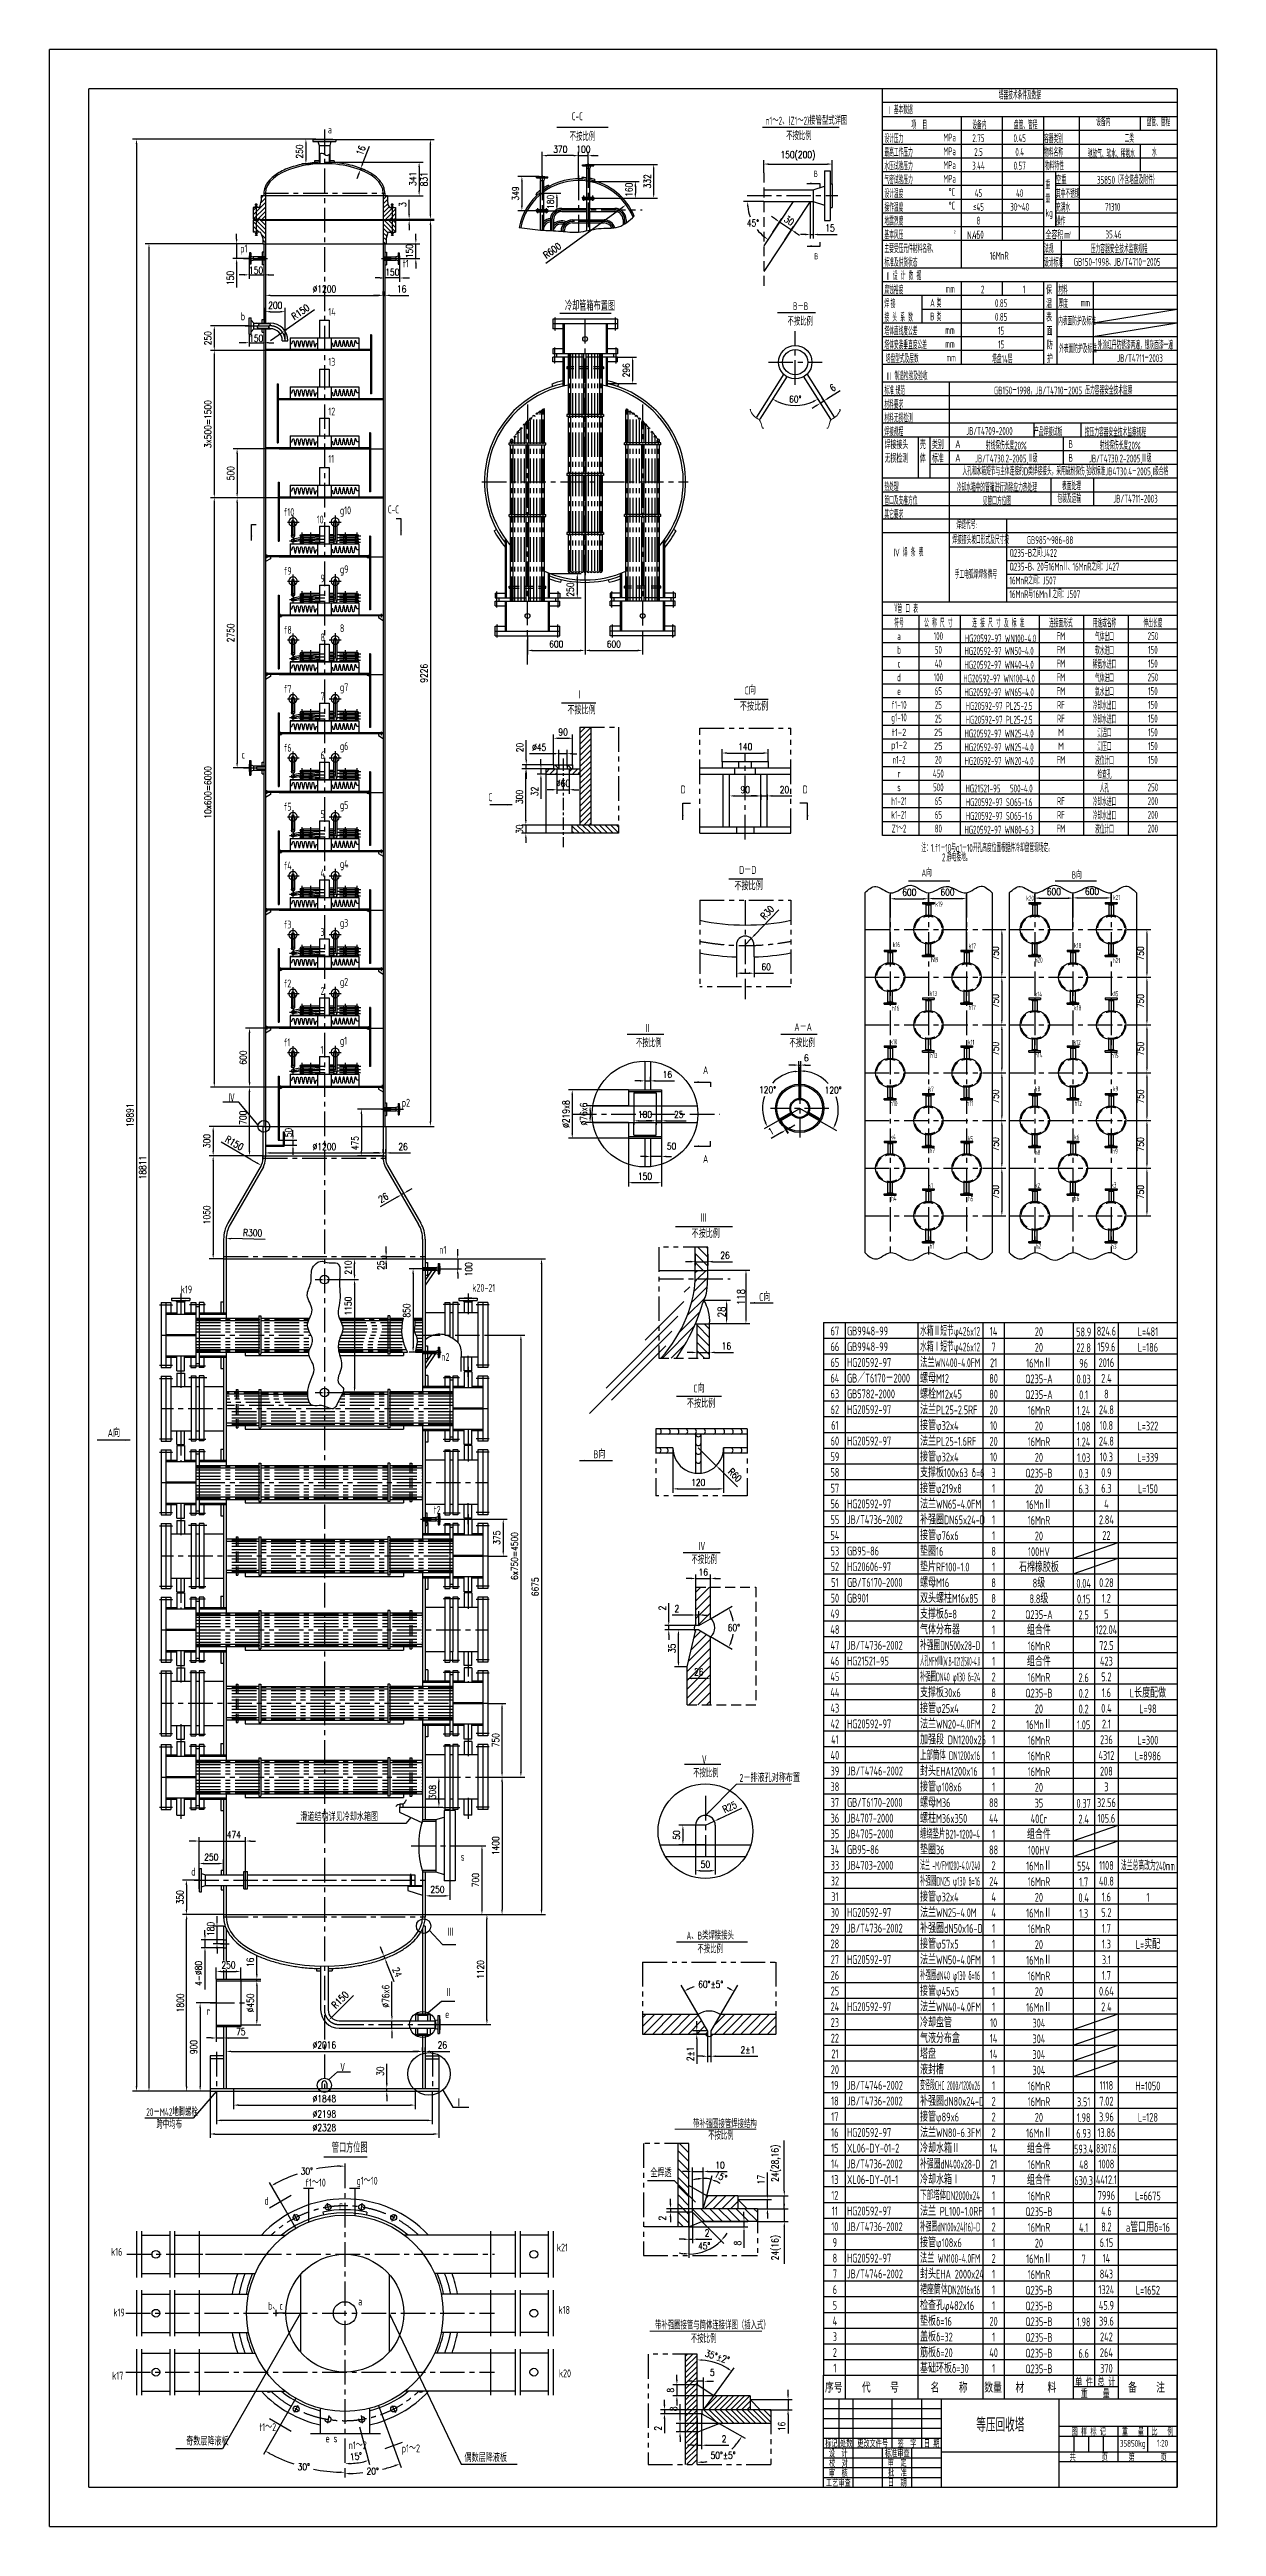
# Model space of a CAD drawing. Header units: millimetres. Extents: x -400 to 11480, y -400 to 24820.
import ezdxf
from ezdxf.enums import TextEntityAlignment as Align

# ---------------------------------------------------------------- set-up
doc = ezdxf.new("R2010")
doc.units = ezdxf.units.MM
doc.header["$LTSCALE"] = 200
for name, pattern in [('CENTER', [2, 1.25, -0.25, 0.25, -0.25]), ('DASHED', [0.75, 0.5, -0.25]), ('PHANTOM', [2.5, 1.25, -0.25, 0.25, -0.25, 0.25, -0.25])]:
    doc.linetypes.add(name, pattern=pattern)
for name, color, linetype in [('1轮廓实线层', 7, 'Continuous'), ('2细线层', 4, 'Continuous'), ('3中心线层', 1, 'CENTER'), ('4虚线层', 6, 'DASHED'), ('5剖面线层', 2, 'Continuous'), ('6文字层', 3, 'Continuous'), ('7标注层', 4, 'Continuous'), ('8符号标注层', 31, 'Continuous'), ('9双点划线层', 6, 'PHANTOM'), ('图框层', 7, 'Continuous')]:
    doc.layers.add(name, color=color, linetype=linetype)
doc.layers.add('细', color=3, linetype='Continuous', lineweight=20)
doc.styles.add('HZ', font='gbenor.shx', dxfattribs={"bigfont": 'gbcbig.shx'})
doc.styles.add('PC_TEXTSTYLE', font='isocp.shx', dxfattribs={"width": 0.8, "bigfont": 'hzfs.shx'})
doc.styles.add('TH_GBDIM', font='romans.shx', dxfattribs={"width": 0.8, "bigfont": 'gbcbig.shx'})
doc.dimstyles.new('TH_GBDIM', dxfattribs={"dimscale": 20, "dimtxt": 3.5, "dimasz": 2.5, "dimexe": 2, "dimexo": 0, "dimgap": 1.5, "dimtad": 1, "dimdec": 1, "dimzin": 0, "dimdsep": 46, "dimtxsty": 'TH_GBDIM', "dimcen": 2.5, "dimclrd": 130, "dimclre": 130, "dimclrt": 3, "dimadec": 0, "dimazin": 0, "dimtfac": 0.714286, "dimtdec": 1, "dimtmove": 0, "dimatfit": 3, "dimfxl": 0, "dimtzin": 0, "dimlwd": -1, "dimlwe": -1, "dimarcsym": 0})
pattern_1 = [(45, (1690.26, 9321.694), (-44.9013, 44.9013), [])]
pattern_2 = [(45, (2663.59, -2132.798), (-27.8577, 27.8577), [])]
pattern_3 = [(45, (-2209.604, 14101.74), (-28.73682, 28.73682), [])]

msp = doc.modelspace()

# ---------------------------------------------------------------- texts
at = {"layer": '6文字层'}
for s, height, style, width, p in [(' I 基本数据', 80, 'HZ', 0.6, (8114.23, 24163.02)), ('塔器技术条件及数据', 80, 'HZ', 0.6, (9263.51, 24312.38)), ('a', 80, 'PC_TEXTSTYLE', 0.667, (2433.73, 23965.31)), ('不按比例', 80, 'PC_TEXTSTYLE', 0.6, (4895.59, 23891.58)), ('C-C', 80, 'PC_TEXTSTYLE', 0.6, (4916.44, 24100.04)), ('n1～2、(Z1～2)接管型式详图', 80, 'PC_TEXTSTYLE', 0.6, (6891.98, 24055.36)), ('不按比例', 80, 'PC_TEXTSTYLE', 0.6, (7099.5, 23898.72)), ('项  目', 80, 'HZ', 0.6, (8373.45, 24009.67)), ('MPa', 80, 'HZ', 0.6, (8700, 23883.7)), ('设备内', 80, 'HZ', 0.6, (8994.39, 24009.67)), ('盘管、管程', 80, 'HZ', 0.6, (9417.76, 24009.67)), ('设备内', 80, 'HZ', 0.6, (10255.97, 24041.96)), ('盘管、管程', 80, 'HZ', 0.6, (10769.36, 24038.32)), ('设计压力', 80, 'HZ', 0.6, (8100, 23869.67)), ('最高工作压力', 80, 'HZ', 0.6, (8100, 23729.67)), ('MPa', 80, 'HZ', 0.6, (8700, 23743.7)), ('物料名称', 80, 'HZ', 0.6, (9725.96, 23729.67)), ('容器类别', 80, 'HZ', 0.6, (9725.96, 23869.67)), ('B', 64, 'PC_TEXTSTYLE', 0.667, (7381.22, 23522.29)), ('气密试验压力', 80, 'HZ', 0.6, (8100, 23449.67)), ('水压试验压力', 80, 'HZ', 0.6, (8100, 23589.67)), ('MPa', 80, 'HZ', 0.6, (8700, 23603.7)), ('MPa', 80, 'HZ', 0.6, (8700, 23463.7)), ('物料特性', 80, 'HZ', 0.6, (9733.56, 23592.77)), ('重', 80, 'HZ', 0.6, (9740, 23397.7)), ('空重', 80, 'HZ', 0.667, (9845.96, 23449.67)), ('操作温度', 80, 'HZ', 0.6, (8100, 23169.67)), ('设计温度', 80, 'HZ', 0.6, (8100, 23309.67)), ('%%dC', 80, 'HZ', 0.6, (8754.01, 23330.75)), ('%%dC', 80, 'HZ', 0.6, (8754.01, 23190.75)), ('量', 80, 'HZ', 0.6, (9740, 23257.7)), ('其中不锈钢', 80, 'HZ', 0.6, (9845.96, 23309.67)), ('充满水', 80, 'HZ', 0.6, (9845.96, 23169.67)), ('地震烈度', 80, 'HZ', 0.6, (8100, 23029.67)), ('基本风压                    N/m', 80, 'HZ', 0.6, (8100, 22889.67)), ('2', 32, 'HZ', 0.75, (8806.2, 22944.91)), ('全容积', 80, 'HZ', 0.75, (9740, 22889.67)), ('kg', 80, 'HZ', 0.6, (9740, 23117.7)), ('操作', 80, 'HZ', 0.6, (9845.96, 23029.67)), ('m', 80, 'HZ', 0.75, (9930.23, 22896.88)), ('3', 32, 'HZ', 0.75, (9978.96, 22938.42)), ('p1', 80, 'PC_TEXTSTYLE', 0.667, (1541.54, 22753.9)), ('B', 64, 'PC_TEXTSTYLE', 0.667, (7384.89, 22683.28)), ('标准及供货状态', 80, 'HZ', 0.6, (8100, 22609.67)), ('主要受压元件材料名称、', 80, 'HZ', 0.6, (8100, 22749.67)), ('法规', 80, 'HZ', 0.6, (9725.96, 22749.67)), ('t1', 80, 'PC_TEXTSTYLE', 0.667, (3196.51, 22601.28)), ('II 设 计 数 据', 80, 'HZ', 0.6, (8120, 22473.67)), ('设计标准', 80, 'HZ', 0.6, (9725.96, 22609.67)), ('冷却管箱布置图', 90, 'PC_TEXTSTYLE', 0.6, (4847.16, 22161.54)), ('B－B', 80, 'PC_TEXTSTYLE', 0.6, (7168.44, 22166.82)), ('焊', 80, 'HZ', 0.6, (8100, 22189.67)), ('接', 80, 'HZ', 0.6, (8162.86, 22189.67)), ('A', 80, 'HZ', 0.6, (8565.81, 22201.95)), ('  类', 80, 'HZ', 0.6, (8565.81, 22195.81)), ('mm', 80, 'HZ', 0.6, (8721.66, 22343.7)), ('保', 80, 'HZ', 0.75, (9745.67, 22329.67)), ('温', 80, 'HZ', 0.75, (9745.67, 22189.67)), ('材料', 80, 'HZ', 0.6, (9871.32, 22329.67)), ('厚度', 80, 'HZ', 0.6, (9871.32, 22189.67)), ('mm', 80, 'HZ', 0.6, (10096.6, 22203.7)), ('b', 80, 'PC_TEXTSTYLE', 0.667, (1546.88, 22063.47)), ('14', 80, 'PC_TEXTSTYLE', 0.667, (2438.14, 22109.54)), ('不按比例', 80, 'PC_TEXTSTYLE', 0.6, (7112.6, 22010.18)), ('接 头 系 数', 80, 'HZ', 0.6, (8100, 22049.67)), ('塔体直线度公差', 80, 'HZ', 0.6, (8100, 21909.67)), ('B', 80, 'HZ', 0.6, (8565.81, 22061.95)), ('  类', 80, 'HZ', 0.6, (8565.81, 22055.81)), ('mm', 80, 'HZ', 0.6, (8718.72, 21923.7)), ('表', 80, 'HZ', 0.75, (9745.67, 22049.67)), ('面', 80, 'HZ', 0.75, (9750.45, 21909.67)), ('内表面防护及标准', 80, 'HZ', 0.6, (9868.02, 22012.02)), ('塔体安装垂直度公差', 80, 'HZ', 0.6, (8100, 21769.67)), ('塔盘型式及层数', 80, 'HZ', 0.6, (8112.25, 21629.67)), ('mm', 80, 'HZ', 0.6, (8718.72, 21783.7)), ('mm', 80, 'HZ', 0.6, (8730.97, 21643.7)), ('护', 80, 'HZ', 0.75, (9754.37, 21629.67)), ('防', 80, 'HZ', 0.75, (9754.37, 21769.67)), ('外表面防护及标准', 80, 'HZ', 0.6, (9878.05, 21731.48)), ('13', 80, 'PC_TEXTSTYLE', 0.667, (2438.14, 21600.86)), ('III 制造检验及验收', 80, 'HZ', 0.6, (8120, 21453.67)), ('标准,规范', 80, 'HZ', 0.6, (8100, 21304.99)), ('材料要求', 80, 'HZ', 0.6, (8100, 21164.99)), ('12', 80, 'PC_TEXTSTYLE', 0.667, (2438.14, 21094.15)), ('材料无损检测', 80, 'HZ', 0.6, (8100, 21024.99)), ('焊接规程', 80, 'HZ', 0.6, (8100, 20884.99)), ('产品焊接试板', 80, 'HZ', 0.6, (9622.87, 20884.99)), ('11', 80, 'PC_TEXTSTYLE', 0.667, (2438.14, 20611.98)), ('焊接接头', 80, 'HZ', 0.75, (8101.61, 20754.35)), ('无损检测', 80, 'HZ', 0.75, (8101.61, 20614.35)), ('体', 80, 'HZ', 0.75, (8460.39, 20614.35)), ('壳', 80, 'HZ', 0.75, (8460.39, 20754.35)), ('标准', 80, 'HZ', 0.75, (8583.86, 20614.35)), ('类别', 80, 'HZ', 0.75, (8583.86, 20754.35)), ('A', 80, 'HZ', 0.75, (8820, 20762.82)), ('A', 80, 'HZ', 0.75, (8820, 20622.52)), ('B', 80, 'HZ', 0.6, (9974.92, 20762.82)), ('B', 80, 'HZ', 0.6, (9974.92, 20622.52)), ('C-C', 80, 'PC_TEXTSTYLE', 0.6, (3044.84, 20097.64)), ('热处理', 80, 'HZ', 0.6, (8100, 20324.99)), ('管口及支座方位', 80, 'HZ', 0.6, (8100, 20184.99)), ('包装及运输', 80, 'HZ', 0.6, (9861.48, 20205.19)), ('表面处理', 80, 'HZ', 0.6, (9907.92, 20333.24)), ('f10', 80, 'PC_TEXTSTYLE', 0.667, (1982.86, 20070.68)), ('10', 80, 'PC_TEXTSTYLE', 0.667, (2319.92, 19994.91)), ('g10', 80, 'PC_TEXTSTYLE', 0.667, (2555.97, 20088.08)), ('其它要求', 80, 'HZ', 0.6, (8100, 20044.99)), ('焊缝代号:', 80, 'HZ', 0.6, (8833.7, 19939.11)), ('IV 焊 条 表', 80, 'HZ', 0.6, (8192.23, 19658.13)), ('Q235-B之间:J422', 80, 'HZ', 0.6, (9372.77, 19654.43)), ('GB985～986-88', 80, 'HZ', 0.6, (9548.29, 19785.23)), ('f9', 80, 'PC_TEXTSTYLE', 0.667, (1982.86, 19470.68)), ('9', 80, 'PC_TEXTSTYLE', 0.667, (2358.82, 19394.91)), ('g9', 80, 'PC_TEXTSTYLE', 0.667, (2555.97, 19488.08)), ('手工电弧焊焊条牌号', 80, 'HZ', 0.6, (8814.82, 19433.26)), ('16MnR之间：J507', 80, 'HZ', 0.6, (9372.77, 19374.43)), ('Q235-B、20与16MnⅡ、16MnR之间：J427', 80, 'HZ', 0.6, (9372.77, 19514.43)), ('Ⅴ', 80, 'HZ', 0.6, (8192.23, 19091.32)), ('16MnR与16MnⅡ之间：J507', 80, 'HZ', 0.6, (9372.77, 19234.43)), ('f8', 80, 'PC_TEXTSTYLE', 0.667, (1982.86, 18870.68)), ('8', 80, 'PC_TEXTSTYLE', 0.667, (2555.97, 18888.08)), ('8', 80, 'PC_TEXTSTYLE', 0.667, (2358.82, 18794.91)), ('f7', 80, 'PC_TEXTSTYLE', 0.667, (1982.86, 18270.68)), ('7', 80, 'PC_TEXTSTYLE', 0.667, (2358.82, 18194.91)), ('g7', 80, 'PC_TEXTSTYLE', 0.667, (2555.97, 18288.08)), ('Ⅰ', 80, 'PC_TEXTSTYLE', 0.667, (4961.98, 18205.77)), ('不按比例', 80, 'PC_TEXTSTYLE', 0.667, (6627.97, 18089.65)), ('C向', 80, 'PC_TEXTSTYLE', 0.667, (6675.93, 18254.77)), ('不按比例', 80, 'PC_TEXTSTYLE', 0.667, (4872.03, 18051.89)), ('c', 80, 'PC_TEXTSTYLE', 0.667, (1554.01, 17601.11)), ('f6', 80, 'PC_TEXTSTYLE', 0.667, (1982.86, 17670.68)), ('6', 80, 'PC_TEXTSTYLE', 0.667, (2358.82, 17594.91)), ('g6', 80, 'PC_TEXTSTYLE', 0.667, (2555.97, 17688.08)), ('f5', 80, 'PC_TEXTSTYLE', 0.667, (1982.86, 17070.68)), ('g5', 80, 'PC_TEXTSTYLE', 0.667, (2555.97, 17088.08)), ('C', 80, 'PC_TEXTSTYLE', 0.667, (4066.33, 17166.72)), ('D', 80, 'PC_TEXTSTYLE', 0.667, (6025.73, 17246.61)), ('D', 80, 'PC_TEXTSTYLE', 0.667, (7267.86, 17246.61)), ('5', 80, 'PC_TEXTSTYLE', 0.667, (2358.82, 16994.91)), ('f4', 80, 'PC_TEXTSTYLE', 0.667, (1982.86, 16470.68)), ('4', 80, 'PC_TEXTSTYLE', 0.667, (2358.82, 16394.91)), ('g4', 80, 'PC_TEXTSTYLE', 0.667, (2555.97, 16488.08)), ('D－D', 80, 'PC_TEXTSTYLE', 0.667, (6620.54, 16426.52)), ('A向', 72.9, 'PC_TEXTSTYLE', 0.6, (8479.12, 16400.85)), ('B向', 72.9, 'PC_TEXTSTYLE', 0.6, (10008.28, 16379.02)), ('不按比例', 80, 'PC_TEXTSTYLE', 0.667, (6572.58, 16261.4)), ('k19', 51.84, 'PC_TEXTSTYLE', 0.667, (8617.65, 16093.55)), ('k20', 51.84, 'PC_TEXTSTYLE', 0.667, (9542.07, 16153.7)), ('k21', 51.84, 'PC_TEXTSTYLE', 0.667, (10426.51, 16161.2)), ('f3', 80, 'PC_TEXTSTYLE', 0.667, (1982.86, 15870.68)), ('g3', 80, 'PC_TEXTSTYLE', 0.667, (2555.97, 15888.08)), ('3', 80, 'PC_TEXTSTYLE', 0.667, (2358.82, 15794.91)), ('k16', 51.84, 'PC_TEXTSTYLE', 0.667, (8184.47, 15681.05)), ('k17', 51.84, 'PC_TEXTSTYLE', 0.667, (8957.47, 15666.02)), ('k18', 51.84, 'PC_TEXTSTYLE', 0.667, (10030.4, 15672.21)), ('h19', 51.84, 'PC_TEXTSTYLE', 0.667, (8574.8, 15526.67)), ('h20', 51.84, 'PC_TEXTSTYLE', 0.667, (9630.21, 15523.42)), ('h21', 51.84, 'PC_TEXTSTYLE', 0.667, (10425.16, 15517.86)), ('f2', 80, 'PC_TEXTSTYLE', 0.667, (1982.86, 15270.68)), ('2', 80, 'PC_TEXTSTYLE', 0.667, (2358.82, 15194.91)), ('g2', 80, 'PC_TEXTSTYLE', 0.667, (2555.97, 15288.08)), ('k13', 51.84, 'PC_TEXTSTYLE', 0.667, (8560.48, 15183.52)), ('k14', 51.84, 'PC_TEXTSTYLE', 0.667, (9630.21, 15177.61)), ('k15', 51.84, 'PC_TEXTSTYLE', 0.667, (10407.81, 15180.98)), ('Ⅱ', 80, 'PC_TEXTSTYLE', 0.667, (5650.71, 14809.95)), ('A－A', 80, 'PC_TEXTSTYLE', 0.667, (7182.61, 14826.89)), ('h16', 51.84, 'PC_TEXTSTYLE', 0.667, (8176.65, 15033.44)), ('h17', 51.84, 'PC_TEXTSTYLE', 0.667, (8955.52, 15040.42)), ('k18', 51.84, 'PC_TEXTSTYLE', 0.667, (10028.5, 15036.01)), ('f1', 80, 'PC_TEXTSTYLE', 0.667, (1982.86, 14670.68)), ('1', 80, 'PC_TEXTSTYLE', 0.667, (2358.82, 14594.91)), ('g1', 80, 'PC_TEXTSTYLE', 0.667, (2555.97, 14688.08)), ('不按比例', 80, 'PC_TEXTSTYLE', 0.6, (5570.47, 14662.74)), ('不按比例', 80, 'PC_TEXTSTYLE', 0.6, (7132.89, 14662.74)), ('k10', 51.84, 'PC_TEXTSTYLE', 0.667, (8158.65, 14691.52)), ('k11', 51.84, 'PC_TEXTSTYLE', 0.667, (8949.36, 14686.54)), ('k12', 51.84, 'PC_TEXTSTYLE', 0.667, (10024.56, 14684.79)), ('A', 80, 'PC_TEXTSTYLE', 0.667, (6252.54, 14388.49)), ('h13', 51.84, 'PC_TEXTSTYLE', 0.667, (8565.33, 14552.43)), ('h14', 51.84, 'PC_TEXTSTYLE', 0.667, (9631.52, 14558.05)), ('h15', 51.84, 'PC_TEXTSTYLE', 0.667, (10407.81, 14551.38)), ('Ⅳ', 80, 'PC_TEXTSTYLE', 0.667, (1414.7, 14102.52)), ('p2', 80, 'PC_TEXTSTYLE', 0.667, (3185.63, 14057.26)), ('k7', 51.84, 'PC_TEXTSTYLE', 0.667, (8547.45, 14208.44)), ('k8', 51.84, 'PC_TEXTSTYLE', 0.667, (9630.21, 14212.6)), ('k9', 51.84, 'PC_TEXTSTYLE', 0.667, (10424.75, 14211.96)), ('h10', 51.84, 'PC_TEXTSTYLE', 0.667, (8158.65, 14063.25)), ('h11', 51.84, 'PC_TEXTSTYLE', 0.667, (8936.25, 14062.85)), ('h12', 51.84, 'PC_TEXTSTYLE', 0.667, (10035.92, 14063.77)), ('k4', 51.84, 'PC_TEXTSTYLE', 0.667, (8159.83, 13724.75)), ('h7', 51.84, 'PC_TEXTSTYLE', 0.667, (8558.36, 13583.41)), ('k5', 51.84, 'PC_TEXTSTYLE', 0.667, (8946.94, 13705.34)), ('k6', 51.84, 'PC_TEXTSTYLE', 0.667, (10029.23, 13720.82)), ('h9', 51.84, 'PC_TEXTSTYLE', 0.667, (10419.81, 13576.49)), ('A', 80, 'PC_TEXTSTYLE', 0.667, (6252.54, 13484.54)), ('h8', 51.84, 'PC_TEXTSTYLE', 0.667, (9630.21, 13566.32)), ('h4', 51.84, 'PC_TEXTSTYLE', 0.667, (8166.1, 13097)), ('k1', 51.84, 'PC_TEXTSTYLE', 0.667, (8547.45, 13228.06)), ('h5', 51.84, 'PC_TEXTSTYLE', 0.667, (8949.94, 13093.99)), ('k2', 51.84, 'PC_TEXTSTYLE', 0.667, (9630.21, 13229.14)), ('h6', 51.84, 'PC_TEXTSTYLE', 0.667, (10026.94, 13095.5)), ('k3', 51.84, 'PC_TEXTSTYLE', 0.667, (10407.81, 13233.07)), ('Ⅲ', 80, 'PC_TEXTSTYLE', 0.667, (6220, 12879.02)), ('n1', 80, 'PC_TEXTSTYLE', 0.667, (3567.97, 12557.57)), ('不按比例', 80, 'PC_TEXTSTYLE', 0.667, (6135.93, 12721.07)), ('h1', 51.84, 'PC_TEXTSTYLE', 0.667, (8559.73, 12609.99)), ('h2', 51.84, 'PC_TEXTSTYLE', 0.667, (9640.51, 12609.61)), ('h3', 51.84, 'PC_TEXTSTYLE', 0.667, (10407.81, 12607.05)), ('k19', 80, 'PC_TEXTSTYLE', 0.667, (935.58, 12155.69)), ('k20-21', 80, 'PC_TEXTSTYLE', 0.667, (3903.42, 12171.72)), ('C向', 80, 'PC_TEXTSTYLE', 0.667, (6824.63, 12077.88)), ('n2', 80, 'PC_TEXTSTYLE', 0.667, (3588.83, 11467.94)), ('C向', 80, 'PC_TEXTSTYLE', 0.667, (6154.48, 11146.33)), ('不按比例', 80, 'PC_TEXTSTYLE', 0.667, (6088.59, 10991.65)), ('A向', 80, 'PC_TEXTSTYLE', 0.667, (192.2, 10694.42)), ('B向', 80, 'PC_TEXTSTYLE', 0.667, (5137.46, 10476.76)), ('t2', 80, 'PC_TEXTSTYLE', 0.667, (3510.53, 9910.61)), ('Ⅳ', 80, 'PC_TEXTSTYLE', 0.667, (6204.2, 9533.38)), ('不按比例', 80, 'PC_TEXTSTYLE', 0.6, (6135.53, 9401.21)), ('不按比例', 80, 'PC_TEXTSTYLE', 0.6, (6152.42, 7228.69)), ('Ⅴ', 80, 'PC_TEXTSTYLE', 0.667, (6229.48, 7360.77)), ('2－排液孔对称布置', 80, 'PC_TEXTSTYLE', 0.667, (6623.78, 7181.56)), ('滑道结构详见冷却水箱图', 80, 'PC_TEXTSTYLE', 0.667, (2152.32, 6783.38)), ('d', 80, 'PC_TEXTSTYLE', 0.667, (1042.74, 6227.45)), ('s', 80, 'PC_TEXTSTYLE', 0.667, (3785.06, 6379.2)), ('Ⅲ', 80, 'PC_TEXTSTYLE', 0.667, (3643.76, 5607.32)), ('A、B类焊接接头', 80, 'PC_TEXTSTYLE', 0.6, (6084.87, 5576.11)), ('不按比例', 80, 'PC_TEXTSTYLE', 0.6, (6196.09, 5437.67)), ('Ⅱ', 80, 'PC_TEXTSTYLE', 0.667, (3623.96, 4992.2)), ('r', 80, 'PC_TEXTSTYLE', 0.667, (1198.71, 4808.34)), ('e', 80, 'PC_TEXTSTYLE', 0.667, (3627.35, 4775.93)), ('Ⅴ', 80, 'PC_TEXTSTYLE', 0.667, (2547.84, 4228.53)), ('20－M42地脚螺栓', 80, 'PC_TEXTSTYLE', 0.6, (584.6, 3778.78)), ('Ⅰ', 80, 'PC_TEXTSTYLE', 0.667, (3730.89, 3870.32)), ('跨中均布', 80, 'PC_TEXTSTYLE', 0.6, (688.26, 3651.85)), ('带补强圈接管焊接结构', 80, 'PC_TEXTSTYLE', 0.6, (6151.8, 3656.78)), ('不按比例', 80, 'PC_TEXTSTYLE', 0.6, (6305.34, 3539.37)), ('管口方位图', 90, 'PC_TEXTSTYLE', 0.6, (2473.26, 3407.41)), ('f1～10', 80, 'PC_TEXTSTYLE', 0.667, (2202.52, 3060.7)), ('g1～10', 80, 'PC_TEXTSTYLE', 0.667, (2724.73, 3080.18)), ('全焊透', 80, 'PC_TEXTSTYLE', 0.667, (5716.3, 3157.92)), ('d', 80, 'PC_TEXTSTYLE', 0.667, (1787.12, 2876.09)), ('r', 80, 'PC_TEXTSTYLE', 0.667, (2548.72, 2834.68)), ('k16', 80, 'PC_TEXTSTYLE', 0.667, (226.27, 2356.78)), ('k21', 80, 'PC_TEXTSTYLE', 0.667, (4764.63, 2400.01)), ('k19', 80, 'PC_TEXTSTYLE', 0.667, (249.88, 1738.48)), ('b、c', 80, 'PC_TEXTSTYLE', 0.667, (1824.18, 1807.31)), ('a', 80, 'PC_TEXTSTYLE', 0.667, (2741.94, 1851.95)), ('k18', 80, 'PC_TEXTSTYLE', 0.667, (4780.59, 1764.26)), ('带补强圈接管与筒体连接详图（插入式）', 80, 'PC_TEXTSTYLE', 0.6, (5765.1, 1608.07)), ('不按比例', 80, 'PC_TEXTSTYLE', 0.6, (6128.92, 1469.52)), ('k17', 80, 'PC_TEXTSTYLE', 0.667, (236.91, 1095.1)), ('k20', 80, 'PC_TEXTSTYLE', 0.667, (4785.41, 1119.19)), ('奇数层降液板', 80, 'PC_TEXTSTYLE', 0.667, (990.8, 424.88)), ('t1～2', 80, 'PC_TEXTSTYLE', 0.667, (1734.74, 570.91)), ('e s', 80, 'PC_TEXTSTYLE', 0.667, (2409.48, 456.89)), (' n1～2', 80, 'PC_TEXTSTYLE', 0.667, (2606.69, 386.96)), ('p1～2', 80, 'PC_TEXTSTYLE', 0.667, (3185.41, 355.12)), ('偶数层降液板', 80, 'PC_TEXTSTYLE', 0.667, (3824.47, 257.97))]:
    msp.add_text(s, height=height, dxfattribs=dict(at, style=style, width=width)).set_placement(p)
at = {"layer": '6文字层', "style": 'HZ', "width": 0.6}
for s, p in [('二类', (10592.77, 23923.58)), ('2.75', (9056.92, 23917.7)), ('2.5', (9056.92, 23777.7)), ('0.45', (9476.92, 23917.7)), ('0.4', (9476.92, 23777.7)), ('驰放气、软水、稀氨水', (10409.52, 23767.04)), ('3.44', (9056.92, 23637.7)), ('0.57', (9476.92, 23637.7)), ('35850（不含塔盘及附件）', (10571.55, 23502.6)), ('≤45', (9056.92, 23217.7)), ('45', (9056.92, 23357.7)), ('30～40', (9476.92, 23217.7)), ('40', (9476.92, 23357.7)), ('71310', (10422.85, 23217.7)), ('450', (9055.4, 22935.09)), ('8', (9056.92, 23077.7)), ('35.46', (10432.52, 22937.7)), ('16MnR', (9268.18, 22720.81)), ('压力容器安全技术监察规程', (10490, 22797.7)), ('GB150-1998、JB/T4710－2005', (10469.35, 22657.7)), ('2', (9100, 22377.7)), ('0.85', (9288.06, 22237.7)), ('1', (9520.7, 22377.7)), ('0.85', (9288.06, 22097.7)), ('15', (9288.06, 21957.7)), ('塔盘14层', (9300.31, 21677.7)), ('15', (9288.06, 21817.7)), ('外涂红丹防锈漆两遍，银灰面漆一遍', (10654.03, 21817.7)), ('JB/T4711－2003', (10701.02, 21677.7)), ('GB150－1998，JB/T4710－2005 压力容器安全技术监察', (9920, 21357.7)), ('JB/T4709-2000', (9168.62, 20936.05)), ('JB/T4730.2-2005,Ⅲ级', (9340, 20657.7)), ('射线探伤长度20%', (9340, 20797.7)), ('JB/T4730.2-2005,Ⅲ级', (10500, 20657.7)), ('射线探伤长度20%', (10500, 20797.7)), ('人孔和水箱短节与主体连接的D类焊接接头，采用磁粉探伤,验收标准JB4730.4－2005,I级合格', (9941.79, 20526.73)), ('冷却水箱中的管箱进行消除应力热处理', (9244.65, 20369.64)), ('见管口方位图', (9244.65, 20229.64)), ('JB/T4711-2003', (10655.34, 20246.83)), ('管 口 表', (8336.82, 19133.71)), ('符号', (8248.64, 18987.7)), ('公 称 尺 寸', (8648.87, 18987.7)), ('连 接 尺 寸 及 标 准', (9259.67, 18987.7)), ('连接面形式', (9896.61, 18987.7)), ('用途或名称', (10340.03, 18987.7)), ('伸出长度', (10833.08, 18987.7)), ('a', (8248.37, 18847.7)), ('b', (8248.37, 18707.7)), ('100', (8648.87, 18847.7)), ('50', (8648.87, 18707.7)), ('HG20592-97 WN50-4.0', (9267.13, 18696.6)), ('HG20592-97 WN100-4.0', (9281.32, 18824.15)), ('FM', (9896.61, 18847.7)), ('FM', (9896.61, 18707.7)), ('气体出口', (10340.03, 18847.7)), ('软水进口', (10340.03, 18707.7)), ('250', (10833.08, 18847.7)), ('150', (10833.08, 18707.7)), ('d', (8248.37, 18427.7)), ('c', (8248.37, 18567.7)), ('100', (8648.87, 18427.7)), ('40', (8648.87, 18567.7)), ('HG20592-97 WN100-4.0', (9267.13, 18416.6)), ('HG20592-97 WN40-4.0', (9267.13, 18556.6)), ('FM', (9896.61, 18567.7)), ('FM', (9896.61, 18427.7)), ('稀氨水进口', (10340.03, 18567.7)), ('气体进口', (10340.03, 18427.7)), ('250', (10833.08, 18427.7)), ('150', (10833.08, 18567.7)), ('f1-10', (8248.37, 18147.7)), ('e', (8248.37, 18287.7)), ('25', (8648.87, 18147.7)), ('65', (8648.87, 18287.7)), ('HG20592-97 WN65-4.0', (9267.13, 18276.6)), ('HG20592-97 PL25-2.5', (9267.13, 18136.6)), ('FM', (9896.61, 18287.7)), ('RF', (9896.61, 18147.7)), ('冷却水出口', (10340.03, 18147.7)), ('氨水出口', (10340.03, 18287.7)), ('150', (10833.08, 18287.7)), ('150', (10833.08, 18147.7)), ('g1-10', (8248.37, 18007.7)), ('25', (8648.87, 18007.7)), ('HG20592-97 PL25-2.5', (9267.13, 17996.6)), ('RF', (9896.61, 18007.7)), ('冷却水进口', (10340.03, 18007.7)), ('测温口', (10340.03, 17867.7)), ('150', (10833.08, 18007.7)), ('150', (10833.08, 17867.7)), ('HG20592-97 WN25-4.0', (9267.13, 17856.6)), ('HG20592-97 WN25-4.0', (9267.13, 17716.6)), ('测压口', (10340.03, 17727.7)), ('150', (10833.08, 17727.7)), ('n1-2', (8248.37, 17587.7)), ('r', (8248.37, 17447.7)), ('450', (8648.87, 17447.7)), ('20', (8648.87, 17587.7)), ('HG20592-97 WN20-4.0', (9267.13, 17576.6)), ('FM', (9896.61, 17587.7)), ('液位计口', (10340.03, 17587.7)), ('检查孔', (10340.03, 17447.7)), ('150', (10833.08, 17587.7)), ('h1-21', (8248.37, 17167.7)), ('s', (8248.37, 17307.7)), ('500', (8648.87, 17307.7)), ('65', (8648.87, 17167.7)), ('HG21521-95   500-4.0', (9267.13, 17296.6)), ('HG20592-97 SO65-1.6', (9267.13, 17156.6)), ('RF', (9896.61, 17167.7)), ('冷却水进口', (10340.03, 17167.7)), ('人孔', (10340.03, 17307.7)), ('250', (10833.08, 17307.7)), ('200', (10833.08, 17167.7)), ('k1-21', (8248.37, 17027.7)), ('Z1～2', (8248.37, 16887.7)), ('65', (8648.87, 17027.7)), ('80', (8648.87, 16887.7)), ('HG20592-97 WN80-6.3', (9267.13, 16876.6)), ('HG20592-97 SO65-1.6', (9267.13, 17016.6)), ('FM', (9896.61, 16887.7)), ('RF', (9896.61, 17027.7)), ('冷却水出口', (10340.03, 17027.7)), ('液位计口', (10340.03, 16887.7)), ('200', (10833.08, 17027.7)), ('200', (10833.08, 16887.7)), ('注：1.f1－10与g1－10开孔高度位置根据件冷却盘管现场定。', (9145.57, 16690.02)), ('2.静电接地。', (8830.93, 16605.14))]:
    msp.add_text(s, height=80, dxfattribs=at).set_placement(p, align=Align.MIDDLE)
at = {"layer": '6文字层', "style": 'HZ'}
for s, p in [('p1-2', (8248.37, 17727.7)), ('t1-2', (8248.37, 17867.7)), ('25', (8648.87, 17867.7)), ('25', (8648.87, 17727.7)), ('M', (9896.61, 17867.7)), ('M', (9896.61, 17727.7))]:
    msp.add_text(s, height=73.6, dxfattribs=at).set_placement(p, align=Align.MIDDLE)
at = {"layer": '8符号标注层', "style": 'HZ', "width": 0.6}
for s, p in [('水', (10824.1, 23729.67)), ('腐蚀裕度', (8100, 22329.67)), ('焊接接头坡口形式及尺寸按', (8791.98, 19785.47))]:
    msp.add_text(s, height=80, dxfattribs=at).set_placement(p)
msp.add_text('按压力容器安全技术监察规程', height=80, dxfattribs=at).set_placement((10452.31, 20931.63), align=Align.MIDDLE)

# ---------------------------------------------------------------- blocks, each defined once
blk = doc.blocks.new('*D6')
at = {"layer": '7标注层', "color": 130}
for p, q in [((2998, 14031), (2735, 14031)), ((2775, 13981), (2775, 13606)), ((2998, 13556), (2735, 13556))]:
    blk.add_line(p, q, dxfattribs=at)
for points in [[(2766, 13981), (2783, 13981), (2775, 14031)], [(2766, 13606), (2783, 13606), (2775, 13556)]]:
    blk.add_solid(points, dxfattribs=at)
at = {"layer": 'Defpoints', "color": 0}
for p in [(2998, 14031), (2775, 13556), (2998, 13556)]:
    blk.add_point(p, dxfattribs=at)
at = {"layer": '7标注层', "color": 3, "insert": (2710, 13685), "char_height": 70, "attachment_point": 5, "rotation": 90, "style": 'TH_GBDIM'}
blk.add_mtext('475{}{}', dxfattribs=at)
blk = doc.blocks.new('*D7')
at = {"layer": '7标注层', "color": 130}
for p, q in [((1782, 14256), (1595, 14256)), ((1635, 13606), (1635, 14206)), ((1772, 13556), (1595, 13556))]:
    blk.add_line(p, q, dxfattribs=at)
for points in [[(1627, 14206), (1644, 14206), (1635, 14256)], [(1627, 13606), (1644, 13606), (1635, 13556)]]:
    blk.add_solid(points, dxfattribs=at)
at = {"layer": 'Defpoints', "color": 0}
for p in [(1635, 14256), (1782, 14256), (1772, 13556)]:
    blk.add_point(p, dxfattribs=at)
at = {"layer": '7标注层', "color": 3, "insert": (1570, 13944), "char_height": 70, "attachment_point": 5, "rotation": 90, "style": 'TH_GBDIM'}
blk.add_mtext('700{}{}', dxfattribs=at)
blk = doc.blocks.new('*D8')
at = {"layer": '7标注层', "color": 130}
for p, q in [((1938, 20256), (1237, 20256)), ((1277, 20206), (1277, 14306)), ((1938, 14256), (1237, 14256))]:
    blk.add_line(p, q, dxfattribs=at)
for points in [[(1269, 20206), (1286, 20206), (1277, 20256)], [(1269, 14306), (1286, 14306), (1277, 14256)]]:
    blk.add_solid(points, dxfattribs=at)
at = {"layer": 'Defpoints', "color": 0}
for p in [(1938, 20256), (1277, 14256), (1938, 14256)]:
    blk.add_point(p, dxfattribs=at)
at = {"layer": '7标注层', "color": 3, "insert": (1212, 17256), "char_height": 70, "attachment_point": 5, "rotation": 90, "style": 'TH_GBDIM'}
blk.add_mtext('10x600=6000{}{}', dxfattribs=at)
blk = doc.blocks.new('*D9')
at = {"layer": '7标注层', "color": 130}
for p, q in [((1798, 14856), (1596, 14856)), ((1636, 14306), (1636, 14806)), ((1928, 14256), (1596, 14256))]:
    blk.add_line(p, q, dxfattribs=at)
for points in [[(1628, 14806), (1645, 14806), (1636, 14856)], [(1628, 14306), (1645, 14306), (1636, 14256)]]:
    blk.add_solid(points, dxfattribs=at)
at = {"layer": 'Defpoints', "color": 0}
for p in [(1636, 14856), (1798, 14856), (1928, 14256)]:
    blk.add_point(p, dxfattribs=at)
at = {"layer": '7标注层', "color": 3, "insert": (1571, 14556), "char_height": 70, "attachment_point": 5, "rotation": 90, "style": 'TH_GBDIM'}
blk.add_mtext('600{}{}', dxfattribs=at)
blk = doc.blocks.new('*D10')
at = {"layer": '7标注层', "color": 130}
for p, q in [((1798, 20756), (1470, 20756)), ((1510, 20706), (1510, 20306)), ((1928, 20256), (1470, 20256))]:
    blk.add_line(p, q, dxfattribs=at)
for points in [[(1501, 20706), (1518, 20706), (1510, 20756)], [(1501, 20306), (1518, 20306), (1510, 20256)]]:
    blk.add_solid(points, dxfattribs=at)
at = {"layer": 'Defpoints', "color": 0}
for p in [(1798, 20756), (1510, 20256), (1928, 20256)]:
    blk.add_point(p, dxfattribs=at)
at = {"layer": '7标注层', "color": 3, "insert": (1445, 20506), "char_height": 70, "attachment_point": 5, "rotation": 90, "style": 'TH_GBDIM'}
blk.add_mtext('500{}{}', dxfattribs=at)
blk = doc.blocks.new('*D11')
at = {"layer": '7标注层', "color": 130}
for p, q in [((1798, 21756), (1237, 21756)), ((1277, 21706), (1277, 20306)), ((1782, 20256), (1237, 20256))]:
    blk.add_line(p, q, dxfattribs=at)
for points in [[(1269, 21706), (1286, 21706), (1277, 21756)], [(1269, 20306), (1286, 20306), (1277, 20256)]]:
    blk.add_solid(points, dxfattribs=at)
at = {"layer": 'Defpoints', "color": 0}
for p in [(1798, 21756), (1277, 20256), (1782, 20256)]:
    blk.add_point(p, dxfattribs=at)
at = {"layer": '7标注层', "color": 3, "insert": (1212, 21006), "char_height": 70, "attachment_point": 5, "rotation": 90, "style": 'TH_GBDIM'}
blk.add_mtext('3x500=1500{}{}', dxfattribs=at)
blk = doc.blocks.new('*D12')
at = {"layer": '7标注层', "color": 130}
for p, q in [((1372, 5573), (1142, 5573)), ((1182, 5623), (1182, 5673)), ((1182, 5573), (1182, 5493)), ((1372, 5493), (1142, 5493)), ((1182, 5443), (1182, 5069))]:
    blk.add_line(p, q, dxfattribs=at)
for points in [[(1174, 5623), (1191, 5623), (1182, 5573)], [(1174, 5443), (1191, 5443), (1182, 5493)]]:
    blk.add_solid(points, dxfattribs=at)
at = {"layer": 'Defpoints', "color": 0}
for p in [(1372, 5573), (1182, 5493), (1372, 5493)]:
    blk.add_point(p, dxfattribs=at)
at = {"layer": '7标注层', "color": 3, "insert": (1117, 5231), "char_height": 70, "attachment_point": 5, "rotation": 90, "style": 'TH_GBDIM'}
blk.add_mtext('4-%%c80{}{}', dxfattribs=at)
blk = doc.blocks.new('*D13')
at = {"layer": '7标注层', "color": 130}
for p, q in [((1305, 5763), (1305, 5813)), ((1372, 5713), (1265, 5713)), ((1305, 5533), (1305, 5713)), ((1372, 5533), (1265, 5533)), ((1305, 5483), (1305, 5433))]:
    blk.add_line(p, q, dxfattribs=at)
for points in [[(1296, 5763), (1313, 5763), (1305, 5713)], [(1296, 5483), (1313, 5483), (1305, 5533)]]:
    blk.add_solid(points, dxfattribs=at)
at = {"layer": 'Defpoints', "color": 0}
for p in [(1305, 5713), (1372, 5713), (1372, 5533)]:
    blk.add_point(p, dxfattribs=at)
at = {"layer": '7标注层', "color": 3, "insert": (1241, 5684), "char_height": 70, "attachment_point": 5, "rotation": 90, "style": 'TH_GBDIM'}
blk.add_mtext('180{}{}', dxfattribs=at)
blk = doc.blocks.new('*D14')
at = {"layer": '7标注层', "color": 130}
for p, q in [((2311, 23907), (2170, 23907)), ((2210, 23857), (2210, 23707)), ((2398, 23657), (2170, 23657))]:
    blk.add_line(p, q, dxfattribs=at)
for points in [[(2202, 23857), (2219, 23857), (2210, 23907)], [(2202, 23707), (2219, 23707), (2210, 23657)]]:
    blk.add_solid(points, dxfattribs=at)
at = {"layer": 'Defpoints', "color": 0}
for p in [(2311, 23907), (2210, 23657), (2398, 23657)]:
    blk.add_point(p, dxfattribs=at)
at = {"layer": '7标注层', "color": 3, "insert": (2145, 23782), "char_height": 70, "attachment_point": 5, "rotation": 90, "style": 'TH_GBDIM'}
blk.add_mtext('250{}{}', dxfattribs=at)
blk = doc.blocks.new('*D15')
at = {"layer": '7标注层', "color": 130}
for p, q in [((2787, 23657), (2856, 23837)), ((2746, 23548), (2728, 23502)), ((2762, 23596), (2801, 23581)), ((2764, 23595), (2769, 23610)), ((2768, 23610), (2807, 23596))]:
    blk.add_line(p, q, dxfattribs=at)
for points in [[(2738, 23551), (2754, 23545), (2764, 23595)], [(2779, 23660), (2795, 23654), (2769, 23610)]]:
    blk.add_solid(points, dxfattribs=at)
at = {"layer": 'Defpoints', "color": 0}
for p in [(2762, 23596), (2764, 23595), (2768, 23610)]:
    blk.add_point(p, dxfattribs=at)
at = {"layer": '7标注层', "color": 3, "insert": (2770, 23793), "char_height": 70, "attachment_point": 5, "rotation": 69.084, "style": 'TH_GBDIM'}
blk.add_mtext('16{}{}', dxfattribs=at)
blk = doc.blocks.new('PC_TITLE_BLOCK')
at = {"layer": '1轮廓实线层'}
for p, q in [((-180, 0), (-180, 45)), ((-180, 0), (-180, 45)), ((-180, 45), (0, 45)), ((-172, 20), (-172, 45)), ((-165, 20), (-165, 45)), ((-145, 20), (-145, 45)), ((-130, 20), (-130, 45)), ((-120, 0), (-120, 45)), ((-60, 0), (-60, 45)), ((-60, 31), (0, 31)), ((-60, 26), (0, 26)), ((-30, 13), (-30, 31)), ((-15, 18), (-15, 31)), ((-180, 25), (-120, 25)), ((-180, 20), (-120, 20)), ((-165, 0), (-165, 20)), ((-150, 0), (-150, 20)), ((-135, 0), (-135, 20)), ((-120, 18), (0, 18)), ((-60, 13), (0, 13)), ((-180, 0), (0, 0))]:
    blk.add_line(p, q, dxfattribs=at)
at = {"layer": '2细线层'}
for p, q in [((-180, 40), (-120, 40)), ((-180, 35), (-120, 35)), ((-180, 30), (-120, 30)), ((-180, 15), (-120, 15)), ((-180, 10), (-120, 10)), ((-180, 5), (-120, 5))]:
    blk.add_line(p, q, dxfattribs=at)
at = {"layer": '2细线层', "color": 75}
for p, q in [((-52.5, 18), (-52.5, 26)), ((-45, 18), (-45, 26)), ((-37.5, 18), (-37.5, 26))]:
    blk.add_line(p, q, dxfattribs=at)
at = {"layer": '图框层'}
blk.add_line((0, 0), (0, 45), dxfattribs=at)
at = {"style": 'PC_TEXTSTYLE', "flags": 1}
blk.add_attdef('图纸张数', (0, 0), '', height=5, dxfattribs=at)
at = {"layer": '6文字层', "style": 'PC_TEXTSTYLE', "width": 0.667}
for s, p in [(' 图 样 标 记 ', (-45, 28.5)), (' 重   量 ', (-22.5, 28.5)), (' 比   例 ', (-7.5, 28.5)), ('标记', (-176, 22.5)), (' 设  计 ', (-172.5, 17.5)), (' 校  对 ', (-172.4, 12.4)), ('处数', (-168.5, 22.5)), (' 更改文件号 ', (-155, 22.5)), ('标准审查', (-142.5, 17.5)), (' 审  定 ', (-142.5, 12.7)), (' 签  字 ', (-137.5, 22.4)), (' 日 期 ', (-125, 22.5)), ('共        页', (-45, 15.5)), ('第        页', (-15, 15.5)), ('工艺审查', (-172.5, 2.5)), (' 审  核 ', (-172.5, 7.5)), ('批  准', (-142.4, 7.6)), (' 日  期 ', (-142.5, 2.5))]:
    blk.add_text(s, height=3.5, dxfattribs=at).set_placement(p, align=Align.MIDDLE)
at = {"layer": '6文字层', "style": 'PC_TEXTSTYLE', "flags": 8}
for tag, height, width, p, p2 in [('图样代号', 5, 2.176994, (-57, 35.5), (-3.5, 35.5)), ('图样名称', 7, 1.548666, (-116.8, 28.2), (-63.2, 28.2)), ('校对', 3.5, 1.480507, (-163.8, 10.5), (-151.1, 10.5)), ('设计', 3.5, 1.504878, (-163.8, 15.4), (-151.1, 15.4)), ('标准审查', 3.5, 0.732355, (-133.6, 15.3), (-121, 15.3)), ('审定', 3.5, 1.494807, (-133.8, 10.6), (-121.1, 10.6)), ('共几页', 3.5, 0.782855, (-49.8, 13.3), (-39.9, 13.3)), ('重量', 3.5, 1.481707, (-28.9, 20.5), (-16.3, 20.5)), ('第几页', 3.5, 0.776067, (-19.7, 13.3), (-9.9, 13.3)), ('比例', 3.5, 1.468426, (-13.5, 20.6), (-1.4, 20.6)), ('工艺审查', 3.5, 0.741847, (-163.9, 0.4), (-151.1, 0.4)), ('审核', 3.5, 1.511058, (-163.9, 5.4), (-151.1, 5.4)), ('批准', 3.5, 1.494711, (-133.7, 5.4), (-121.1, 5.4)), ('日期', 3.5, 1.546165, (-134.1, 0.4), (-121.1, 0.4)), ('企业名称', 5, 2.108963, (-56.3, 3.8), (-4.2, 3.8))]:
    blk.add_attdef(tag, text='', height=height, dxfattribs=dict(at, width=width)).set_placement(p, p2, align=Align.FIT)
at = {"layer": '6文字层', "style": 'PC_TEXTSTYLE', "width": 0.986205, "flags": 8}
blk.add_attdef('产品名称或材料标记', text='', height=5, rotation=0.4655, dxfattribs=at).set_placement((-117.6, 6.6), (-62.5, 7), align=Align.FIT)
blk = doc.blocks.new('*D17')
at = {"layer": '7标注层', "color": 130}
for p, q in [((2398, 23673), (3403, 23673)), ((3363, 23623), (3363, 23382)), ((3014, 23332), (3403, 23332))]:
    blk.add_line(p, q, dxfattribs=at)
for points in [[(3354, 23623), (3371, 23623), (3363, 23673)], [(3354, 23382), (3371, 23382), (3363, 23332)]]:
    blk.add_solid(points, dxfattribs=at)
at = {"layer": 'Defpoints', "color": 0}
for p in [(2398, 23673), (3014, 23332), (3363, 23332)]:
    blk.add_point(p, dxfattribs=at)
at = {"layer": '7标注层', "color": 3, "insert": (3298, 23503), "char_height": 70, "attachment_point": 5, "rotation": 90, "style": 'TH_GBDIM'}
blk.add_mtext('341{}{}', dxfattribs=at)
blk = doc.blocks.new('*D18')
at = {"layer": '7标注层', "color": 130}
for p, q in [((2964, 22494), (2914, 22494)), ((3014, 22627), (3014, 22454)), ((3164, 22494), (3014, 22494)), ((3164, 22663), (3164, 22454)), ((3214, 22494), (3264, 22494))]:
    blk.add_line(p, q, dxfattribs=at)
for points in [[(2964, 22502), (2964, 22486), (3014, 22494)], [(3214, 22502), (3214, 22486), (3164, 22494)]]:
    blk.add_solid(points, dxfattribs=at)
at = {"layer": 'Defpoints', "color": 0}
for p in [(3014, 22627), (3014, 22494), (3164, 22663)]:
    blk.add_point(p, dxfattribs=at)
at = {"layer": '7标注层', "color": 3, "insert": (3090, 22553), "char_height": 70, "attachment_point": 5, "style": 'TH_GBDIM'}
blk.add_mtext('150{}{}', dxfattribs=at)
blk = doc.blocks.new('*D19')
at = {"layer": '7标注层', "color": 130}
for p, q in [((1798, 22349), (1798, 22277)), ((1848, 22317), (2948, 22317)), ((2998, 22340), (2998, 22277))]:
    blk.add_line(p, q, dxfattribs=at)
for points in [[(1848, 22325), (1848, 22309), (1798, 22317)], [(2948, 22325), (2948, 22309), (2998, 22317)]]:
    blk.add_solid(points, dxfattribs=at)
at = {"layer": 'Defpoints', "color": 0}
for p in [(1798, 22349), (2998, 22340), (2998, 22317)]:
    blk.add_point(p, dxfattribs=at)
at = {"layer": '7标注层', "color": 3, "insert": (2398, 22382), "char_height": 70, "attachment_point": 5, "style": 'TH_GBDIM'}
blk.add_mtext('%%c1200{}{}', dxfattribs=at)
blk = doc.blocks.new('*D20')
at = {"layer": '7标注层', "color": 130}
for p, q in [((2948, 22317), (2898, 22317)), ((2998, 22317), (2998, 22357)), ((2998, 22317), (3014, 22317)), ((3014, 22317), (3014, 22357)), ((3064, 22317), (3257, 22317))]:
    blk.add_line(p, q, dxfattribs=at)
for points in [[(2948, 22325), (2948, 22309), (2998, 22317)], [(3064, 22325), (3064, 22309), (3014, 22317)]]:
    blk.add_solid(points, dxfattribs=at)
at = {"layer": 'Defpoints', "color": 0}
for p in [(2998, 22317), (3014, 22317), (3014, 22317)]:
    blk.add_point(p, dxfattribs=at)
at = {"layer": '7标注层', "color": 3, "insert": (3185, 22382), "char_height": 70, "attachment_point": 5, "style": 'TH_GBDIM'}
blk.add_mtext('16{}{}', dxfattribs=at)
blk = doc.blocks.new('*D21')
at = {"layer": '7标注层', "color": 130}
for p, q in [((1582, 22526), (1532, 22526)), ((1632, 22663), (1632, 22486)), ((1632, 22526), (1782, 22526)), ((1782, 22627), (1782, 22486)), ((1832, 22526), (1882, 22526))]:
    blk.add_line(p, q, dxfattribs=at)
for points in [[(1582, 22534), (1582, 22518), (1632, 22526)], [(1832, 22534), (1832, 22518), (1782, 22526)]]:
    blk.add_solid(points, dxfattribs=at)
at = {"layer": 'Defpoints', "color": 0}
for p in [(1632, 22663), (1782, 22627), (1782, 22526)]:
    blk.add_point(p, dxfattribs=at)
at = {"layer": '7标注层', "color": 3, "insert": (1703, 22571), "char_height": 70, "attachment_point": 5, "style": 'TH_GBDIM'}
blk.add_mtext('150{}{}', dxfattribs=at)
blk = doc.blocks.new('*D22')
at = {"layer": '7标注层', "color": 130}
for p, q in [((1798, 22034), (1798, 22191)), ((1848, 22151), (1948, 22151)), ((1998, 21856), (1998, 22191))]:
    blk.add_line(p, q, dxfattribs=at)
for points in [[(1848, 22159), (1848, 22142), (1798, 22151)], [(1948, 22159), (1948, 22142), (1998, 22151)]]:
    blk.add_solid(points, dxfattribs=at)
at = {"layer": 'Defpoints', "color": 0}
for p in [(1798, 22034), (1998, 22151), (1998, 21856)]:
    blk.add_point(p, dxfattribs=at)
at = {"layer": '7标注层', "color": 3, "insert": (1898, 22216), "char_height": 70, "attachment_point": 5, "style": 'TH_GBDIM'}
blk.add_mtext('200{}{}', dxfattribs=at)
blk = doc.blocks.new('*D23')
at = {"layer": '7标注层', "color": 130}
for p, q in [((1848, 21856), (1971, 21941)), ((2297, 22169), (2012, 21970))]:
    blk.add_line(p, q, dxfattribs=at)
blk.add_solid([(2007, 21977), (2017, 21963), (1971, 21941)], dxfattribs=at)
at = {"layer": 'Defpoints', "color": 0}
for p in [(1971, 21941), (1848, 21856)]:
    blk.add_point(p, dxfattribs=at)
at = {"layer": '7标注层', "color": 3, "insert": (2154, 22148), "char_height": 70, "attachment_point": 5, "rotation": 34.856, "style": 'TH_GBDIM'}
blk.add_mtext('R150{}{}', dxfattribs=at)
blk = doc.blocks.new('*D24')
at = {"layer": '7标注层', "color": 130}
for p, q in [((1582, 21835), (1532, 21835)), ((1632, 21923), (1632, 21795)), ((1632, 21835), (1782, 21835)), ((1782, 21941), (1782, 21795)), ((1832, 21835), (1882, 21835))]:
    blk.add_line(p, q, dxfattribs=at)
for points in [[(1582, 21844), (1582, 21827), (1632, 21835)], [(1832, 21844), (1832, 21827), (1782, 21835)]]:
    blk.add_solid(points, dxfattribs=at)
at = {"layer": 'Defpoints', "color": 0}
for p in [(1632, 21923), (1782, 21941), (1782, 21835)]:
    blk.add_point(p, dxfattribs=at)
at = {"layer": '7标注层', "color": 3, "insert": (1704, 21880), "char_height": 70, "attachment_point": 5, "style": 'TH_GBDIM'}
blk.add_mtext('150{}{}', dxfattribs=at)
blk = doc.blocks.new('*D25')
at = {"layer": '7标注层', "color": 130}
for p, q in [((1632, 22006), (1237, 22006)), ((1277, 21956), (1277, 21806)), ((1798, 21756), (1237, 21756))]:
    blk.add_line(p, q, dxfattribs=at)
for points in [[(1269, 21956), (1286, 21956), (1277, 22006)], [(1269, 21806), (1286, 21806), (1277, 21756)]]:
    blk.add_solid(points, dxfattribs=at)
at = {"layer": 'Defpoints', "color": 0}
for p in [(1632, 22006), (1277, 21756), (1798, 21756)]:
    blk.add_point(p, dxfattribs=at)
at = {"layer": '7标注层', "color": 3, "insert": (1212, 21881), "char_height": 70, "attachment_point": 5, "rotation": 90, "style": 'TH_GBDIM'}
blk.add_mtext('250{}{}', dxfattribs=at)
blk = doc.blocks.new('*D26')
at = {"layer": '7标注层', "color": 130}
for p, q in [((1928, 20256), (1470, 20256)), ((1510, 20206), (1510, 17556)), ((1632, 17506), (1470, 17506))]:
    blk.add_line(p, q, dxfattribs=at)
for points in [[(1501, 20206), (1518, 20206), (1510, 20256)], [(1501, 17556), (1518, 17556), (1510, 17506)]]:
    blk.add_solid(points, dxfattribs=at)
at = {"layer": 'Defpoints', "color": 0}
for p in [(1928, 20256), (1510, 17506), (1632, 17506)]:
    blk.add_point(p, dxfattribs=at)
at = {"layer": '7标注层', "color": 3, "insert": (1445, 18881), "char_height": 70, "attachment_point": 5, "rotation": 90, "style": 'TH_GBDIM'}
blk.add_mtext('2750{}{}', dxfattribs=at)
blk = doc.blocks.new('*D27')
at = {"layer": '7标注层', "color": 130}
for p, q in [((1938, 13716), (2118, 13716)), ((1938, 13666), (2118, 13666)), ((2078, 13766), (2078, 13816)), ((2078, 13716), (2078, 13666)), ((2078, 13616), (2078, 13566))]:
    blk.add_line(p, q, dxfattribs=at)
for points in [[(2070, 13766), (2087, 13766), (2078, 13716)], [(2070, 13616), (2087, 13616), (2078, 13666)]]:
    blk.add_solid(points, dxfattribs=at)
at = {"layer": 'Defpoints', "color": 0}
for p in [(1938, 13716), (1938, 13666), (2078, 13666)]:
    blk.add_point(p, dxfattribs=at)
at = {"layer": '7标注层', "color": 3, "insert": (2033, 13793), "char_height": 70, "attachment_point": 5, "rotation": 90, "style": 'TH_GBDIM'}
blk.add_mtext('50{}{}', dxfattribs=at)
blk = doc.blocks.new('*D28')
at = {"layer": '7标注层', "color": 130}
for p, q in [((1798, 13614), (1798, 13545)), ((1848, 13585), (2948, 13585)), ((2998, 13614), (2998, 13545))]:
    blk.add_line(p, q, dxfattribs=at)
for points in [[(1848, 13594), (1848, 13577), (1798, 13585)], [(2948, 13594), (2948, 13577), (2998, 13585)]]:
    blk.add_solid(points, dxfattribs=at)
at = {"layer": 'Defpoints', "color": 0}
for p in [(1798, 13614), (2998, 13614), (2998, 13585)]:
    blk.add_point(p, dxfattribs=at)
at = {"layer": '7标注层', "color": 3, "insert": (2398, 13650), "char_height": 70, "attachment_point": 5, "style": 'TH_GBDIM'}
blk.add_mtext('%%c1200{}{}', dxfattribs=at)
blk = doc.blocks.new('*D29')
at = {"layer": '7标注层', "color": 130}
for p, q in [((2998, 13585), (2998, 13625)), ((3024, 13585), (3024, 13625)), ((2948, 13585), (2898, 13585)), ((2998, 13585), (3024, 13585)), ((3074, 13585), (3275, 13585))]:
    blk.add_line(p, q, dxfattribs=at)
for points in [[(2948, 13594), (2948, 13577), (2998, 13585)], [(3074, 13594), (3074, 13577), (3024, 13585)]]:
    blk.add_solid(points, dxfattribs=at)
at = {"layer": 'Defpoints', "color": 0}
for p in [(2998, 13585), (3024, 13585), (3024, 13585)]:
    blk.add_point(p, dxfattribs=at)
at = {"layer": '7标注层', "color": 3, "insert": (3199, 13650), "char_height": 70, "attachment_point": 5, "style": 'TH_GBDIM'}
blk.add_mtext('26{}{}', dxfattribs=at)
blk = doc.blocks.new('*D30')
at = {"layer": '7标注层', "color": 130}
for p, q in [((1772, 13856), (1226, 13856)), ((1266, 13806), (1266, 13606)), ((1772, 13556), (1226, 13556))]:
    blk.add_line(p, q, dxfattribs=at)
for points in [[(1258, 13806), (1274, 13806), (1266, 13856)], [(1258, 13606), (1274, 13606), (1266, 13556)]]:
    blk.add_solid(points, dxfattribs=at)
at = {"layer": 'Defpoints', "color": 0}
for p in [(1772, 13856), (1266, 13556), (1772, 13556)]:
    blk.add_point(p, dxfattribs=at)
at = {"layer": '7标注层', "color": 3, "insert": (1201, 13706), "char_height": 70, "attachment_point": 5, "rotation": 90, "style": 'TH_GBDIM'}
blk.add_mtext('300{}{}', dxfattribs=at)
blk = doc.blocks.new('*D31')
at = {"layer": '7标注层', "color": 130}
blk.add_line((1648, 13520), (1712, 13483), dxfattribs=at)
blk.add_solid([(1716, 13490), (1708, 13476), (1756, 13458)], dxfattribs=at)
at = {"layer": 'Defpoints', "color": 0}
for p in [(1648, 13520), (1756, 13458)]:
    blk.add_point(p, dxfattribs=at)
at = {"layer": '7标注层', "color": 3, "insert": (1482, 13686), "char_height": 70, "attachment_point": 5, "rotation": 330.0593, "style": 'TH_GBDIM'}
blk.add_mtext('R150{}{}', dxfattribs=at)
blk = doc.blocks.new('*D32')
at = {"layer": '7标注层', "color": 130}
for p, q in [((3139, 13135), (2965, 13035)), ((3172, 13178), (3202, 13126)), ((3205, 13173), (3182, 13160)), ((3195, 13191), (3225, 13139)), ((3248, 13198), (3292, 13223))]:
    blk.add_line(p, q, dxfattribs=at)
for points in [[(3135, 13142), (3143, 13128), (3182, 13160)], [(3244, 13205), (3252, 13191), (3205, 13173)]]:
    blk.add_solid(points, dxfattribs=at)
at = {"layer": 'Defpoints', "color": 0}
for p in [(3172, 13178), (3182, 13160), (3195, 13191)]:
    blk.add_point(p, dxfattribs=at)
at = {"layer": '7标注层', "color": 3, "insert": (2998, 13129), "char_height": 70, "attachment_point": 5, "rotation": 30, "style": 'TH_GBDIM'}
blk.add_mtext('26{}{}', dxfattribs=at)
blk = doc.blocks.new('*D33')
at = {"layer": '7标注层', "color": 130}
blk.add_line((1795, 12704), (1448, 12713), dxfattribs=at)
blk.add_solid([(1448, 12721), (1448, 12704), (1398, 12714)], dxfattribs=at)
at = {"layer": 'Defpoints', "color": 0}
for p in [(1398, 12714), (1698, 12706)]:
    blk.add_point(p, dxfattribs=at)
at = {"layer": '7标注层', "color": 3, "insert": (1668, 12772), "char_height": 70, "attachment_point": 5, "rotation": 358.5637, "style": 'TH_GBDIM'}
blk.add_mtext('R300{}{}', dxfattribs=at)
blk = doc.blocks.new('*D34')
at = {"layer": '7标注层', "color": 130}
for p, q in [((3027, 12581), (3027, 12631)), ((3027, 12531), (2987, 12531)), ((3027, 12506), (2987, 12506)), ((3027, 12531), (3027, 12506)), ((3027, 12456), (3027, 12406))]:
    blk.add_line(p, q, dxfattribs=at)
for points in [[(3018, 12581), (3035, 12581), (3027, 12531)], [(3018, 12456), (3035, 12456), (3027, 12506)]]:
    blk.add_solid(points, dxfattribs=at)
at = {"layer": 'Defpoints', "color": 0}
for p in [(3027, 12531), (3027, 12506), (3027, 12506)]:
    blk.add_point(p, dxfattribs=at)
at = {"layer": '7标注层', "color": 3, "insert": (2973, 12441), "char_height": 70, "attachment_point": 5, "rotation": 90, "style": 'TH_GBDIM'}
blk.add_mtext('25{}{}', dxfattribs=at)
blk = doc.blocks.new('*D35')
at = {"layer": '7标注层', "color": 130}
for p, q in [((3398, 12506), (3795, 12506)), ((3570, 12406), (3795, 12406)), ((3755, 12556), (3755, 12606)), ((3755, 12506), (3755, 12406)), ((3755, 12356), (3755, 12306))]:
    blk.add_line(p, q, dxfattribs=at)
for points in [[(3747, 12556), (3764, 12556), (3755, 12506)], [(3747, 12356), (3764, 12356), (3755, 12406)]]:
    blk.add_solid(points, dxfattribs=at)
at = {"layer": 'Defpoints', "color": 0}
for p in [(3398, 12506), (3570, 12406), (3755, 12406)]:
    blk.add_point(p, dxfattribs=at)
at = {"layer": '7标注层', "color": 3, "insert": (3867, 12400), "char_height": 70, "attachment_point": 5, "rotation": 90, "style": 'TH_GBDIM'}
blk.add_mtext('100{}{}', dxfattribs=at)
blk = doc.blocks.new('*D36')
at = {"layer": '7标注层', "color": 130}
for p, q in [((3398, 12406), (3261, 12406)), ((3301, 12356), (3301, 11606)), ((3398, 11556), (3261, 11556))]:
    blk.add_line(p, q, dxfattribs=at)
for points in [[(3293, 12356), (3310, 12356), (3301, 12406)], [(3293, 11606), (3310, 11606), (3301, 11556)]]:
    blk.add_solid(points, dxfattribs=at)
at = {"layer": 'Defpoints', "color": 0}
for p in [(3398, 12406), (3301, 11556), (3398, 11556)]:
    blk.add_point(p, dxfattribs=at)
at = {"layer": '7标注层', "color": 3, "insert": (3236, 11981), "char_height": 70, "attachment_point": 5, "rotation": 90, "style": 'TH_GBDIM'}
blk.add_mtext('850{}{}', dxfattribs=at)
blk = doc.blocks.new('*D37')
at = {"layer": '7标注层', "color": 130}
for p, q in [((3604, 9856), (4259, 9856)), ((4219, 9806), (4219, 9531)), ((4061, 9481), (4259, 9481))]:
    blk.add_line(p, q, dxfattribs=at)
for points in [[(4211, 9806), (4227, 9806), (4219, 9856)], [(4211, 9531), (4227, 9531), (4219, 9481)]]:
    blk.add_solid(points, dxfattribs=at)
at = {"layer": 'Defpoints', "color": 0}
for p in [(3604, 9856), (4061, 9481), (4219, 9481)]:
    blk.add_point(p, dxfattribs=at)
at = {"layer": '7标注层', "color": 3, "insert": (4154, 9668), "char_height": 70, "attachment_point": 5, "rotation": 90, "style": 'TH_GBDIM'}
blk.add_mtext('375{}{}', dxfattribs=at)
blk = doc.blocks.new('*D38')
at = {"layer": '7标注层', "color": 130}
for p, q in [((4061, 11731), (4439, 11731)), ((4399, 11681), (4399, 7281)), ((4061, 7231), (4439, 7231))]:
    blk.add_line(p, q, dxfattribs=at)
for points in [[(4390, 11681), (4407, 11681), (4399, 11731)], [(4390, 7281), (4407, 7281), (4399, 7231)]]:
    blk.add_solid(points, dxfattribs=at)
at = {"layer": 'Defpoints', "color": 0}
for p in [(4061, 11731), (4061, 7231), (4399, 7231)]:
    blk.add_point(p, dxfattribs=at)
at = {"layer": '7标注层', "color": 3, "insert": (4334, 9481), "char_height": 70, "attachment_point": 5, "rotation": 90, "style": 'TH_GBDIM'}
blk.add_mtext('6x750=4500{}{}', dxfattribs=at)
blk = doc.blocks.new('*D39')
at = {"layer": '7标注层', "color": 130}
for p, q in [((4061, 7981), (4247, 7981)), ((4207, 7281), (4207, 7931)), ((4061, 7231), (4247, 7231))]:
    blk.add_line(p, q, dxfattribs=at)
for points in [[(4198, 7931), (4215, 7931), (4207, 7981)], [(4198, 7281), (4215, 7281), (4207, 7231)]]:
    blk.add_solid(points, dxfattribs=at)
at = {"layer": 'Defpoints', "color": 0}
for p in [(4061, 7981), (4207, 7981), (4061, 7231)]:
    blk.add_point(p, dxfattribs=at)
at = {"layer": '7标注层', "color": 3, "insert": (4142, 7606), "char_height": 70, "attachment_point": 5, "rotation": 90, "style": 'TH_GBDIM'}
blk.add_mtext('750{}{}', dxfattribs=at)
blk = doc.blocks.new('*D40')
at = {"layer": '7标注层', "color": 130}
for p, q in [((3424, 7231), (3604, 7231)), ((3564, 6973), (3564, 7181)), ((3398, 6923), (3604, 6923))]:
    blk.add_line(p, q, dxfattribs=at)
for points in [[(3556, 7181), (3572, 7181), (3564, 7231)], [(3556, 6973), (3572, 6973), (3564, 6923)]]:
    blk.add_solid(points, dxfattribs=at)
at = {"layer": 'Defpoints', "color": 0}
for p in [(3424, 7231), (3564, 7231), (3398, 6923)]:
    blk.add_point(p, dxfattribs=at)
at = {"layer": '7标注层', "color": 3, "insert": (3499, 7077), "char_height": 70, "attachment_point": 5, "rotation": 90, "style": 'TH_GBDIM'}
blk.add_mtext('308{}{}', dxfattribs=at)
blk = doc.blocks.new('*D41')
at = {"layer": '7标注层', "color": 130}
for p, q in [((4061, 7231), (4247, 7231)), ((4207, 7181), (4207, 5881)), ((3424, 5831), (4247, 5831))]:
    blk.add_line(p, q, dxfattribs=at)
for points in [[(4198, 7181), (4215, 7181), (4207, 7231)], [(4198, 5881), (4215, 5881), (4207, 5831)]]:
    blk.add_solid(points, dxfattribs=at)
at = {"layer": 'Defpoints', "color": 0}
for p in [(4061, 7231), (3424, 5831), (4207, 5831)]:
    blk.add_point(p, dxfattribs=at)
at = {"layer": '7标注层', "color": 3, "insert": (4142, 6531), "char_height": 70, "attachment_point": 5, "rotation": 90, "style": 'TH_GBDIM'}
blk.add_mtext('1400{}{}', dxfattribs=at)
blk = doc.blocks.new('*D42')
at = {"layer": '7标注层', "color": 130}
for p, q in [((3731, 6531), (4042, 6531)), ((4002, 6481), (4002, 5881)), ((3424, 5831), (4042, 5831))]:
    blk.add_line(p, q, dxfattribs=at)
for points in [[(3994, 6481), (4011, 6481), (4002, 6531)], [(3994, 5881), (4011, 5881), (4002, 5831)]]:
    blk.add_solid(points, dxfattribs=at)
at = {"layer": 'Defpoints', "color": 0}
for p in [(3731, 6531), (3424, 5831), (4002, 5831)]:
    blk.add_point(p, dxfattribs=at)
at = {"layer": '7标注层', "color": 3, "insert": (3937, 6181), "char_height": 70, "attachment_point": 5, "rotation": 90, "style": 'TH_GBDIM'}
blk.add_mtext('700{}{}', dxfattribs=at)
blk = doc.blocks.new('*D43')
at = {"layer": '7标注层', "color": 130}
for p, q in [((3424, 6265), (3424, 5981)), ((3674, 6173), (3674, 5981)), ((3474, 6021), (3624, 6021))]:
    blk.add_line(p, q, dxfattribs=at)
for points in [[(3474, 6029), (3474, 6013), (3424, 6021)], [(3624, 6029), (3624, 6013), (3674, 6021)]]:
    blk.add_solid(points, dxfattribs=at)
at = {"layer": 'Defpoints', "color": 0}
for p in [(3424, 6265), (3674, 6173), (3674, 6021)]:
    blk.add_point(p, dxfattribs=at)
at = {"layer": '7标注层', "color": 3, "insert": (3549, 6086), "char_height": 70, "attachment_point": 5, "style": 'TH_GBDIM'}
blk.add_mtext('250{}{}', dxfattribs=at)
blk = doc.blocks.new('*D44')
at = {"layer": '7标注层', "color": 130}
for p, q in [((1122, 6268), (1122, 6390)), ((1172, 6350), (1322, 6350)), ((1372, 6281), (1372, 6390))]:
    blk.add_line(p, q, dxfattribs=at)
for points in [[(1172, 6358), (1172, 6342), (1122, 6350)], [(1322, 6358), (1322, 6342), (1372, 6350)]]:
    blk.add_solid(points, dxfattribs=at)
at = {"layer": 'Defpoints', "color": 0}
for p in [(1372, 6350), (1122, 6268), (1372, 6281)]:
    blk.add_point(p, dxfattribs=at)
at = {"layer": '7标注层', "color": 3, "insert": (1247, 6415), "char_height": 70, "attachment_point": 5, "style": 'TH_GBDIM'}
blk.add_mtext('250{}{}', dxfattribs=at)
blk = doc.blocks.new('*D45')
at = {"layer": '7标注层', "color": 130}
for p, q in [((1072, 6579), (1022, 6579)), ((1122, 6268), (1122, 6619)), ((1122, 6579), (1596, 6579)), ((1596, 6268), (1596, 6619)), ((1646, 6579), (1696, 6579))]:
    blk.add_line(p, q, dxfattribs=at)
for points in [[(1072, 6587), (1072, 6571), (1122, 6579)], [(1646, 6587), (1646, 6571), (1596, 6579)]]:
    blk.add_solid(points, dxfattribs=at)
at = {"layer": 'Defpoints', "color": 0}
for p in [(1596, 6579), (1122, 6268), (1596, 6268)]:
    blk.add_point(p, dxfattribs=at)
at = {"layer": '7标注层', "color": 3, "insert": (1476, 6643), "char_height": 70, "attachment_point": 5, "style": 'TH_GBDIM'}
blk.add_mtext('474{}{}', dxfattribs=at)
blk = doc.blocks.new('*D46')
at = {"layer": '7标注层', "color": 130}
for p, q in [((1122, 6181), (953, 6181)), ((993, 6131), (993, 5881)), ((1372, 5831), (953, 5831))]:
    blk.add_line(p, q, dxfattribs=at)
for points in [[(985, 6131), (1002, 6131), (993, 6181)], [(985, 5881), (1002, 5881), (993, 5831)]]:
    blk.add_solid(points, dxfattribs=at)
at = {"layer": 'Defpoints', "color": 0}
for p in [(1122, 6181), (993, 5831), (1372, 5831)]:
    blk.add_point(p, dxfattribs=at)
at = {"layer": '7标注层', "color": 3, "insert": (928, 6006), "char_height": 70, "attachment_point": 5, "rotation": 90, "style": 'TH_GBDIM'}
blk.add_mtext('350{}{}', dxfattribs=at)
blk = doc.blocks.new('*D47')
at = {"layer": '7标注层', "color": 130}
for p, q in [((1372, 5831), (956, 5831)), ((996, 4081), (996, 5781)), ((1234, 4031), (956, 4031))]:
    blk.add_line(p, q, dxfattribs=at)
for points in [[(987, 5781), (1004, 5781), (996, 5831)], [(987, 4081), (1004, 4081), (996, 4031)]]:
    blk.add_solid(points, dxfattribs=at)
at = {"layer": 'Defpoints', "color": 0}
for p in [(996, 5831), (1372, 5831), (1234, 4031)]:
    blk.add_point(p, dxfattribs=at)
at = {"layer": '7标注层', "color": 3, "insert": (931, 4931), "char_height": 70, "attachment_point": 5, "rotation": 90, "style": 'TH_GBDIM'}
blk.add_mtext('1800{}{}', dxfattribs=at)
blk = doc.blocks.new('*D48')
at = {"layer": '7标注层', "color": 130}
for p, q in [((1297, 4931), (1093, 4931)), ((1133, 4881), (1133, 4081)), ((1234, 4031), (1093, 4031))]:
    blk.add_line(p, q, dxfattribs=at)
for points in [[(1125, 4881), (1141, 4881), (1133, 4931)], [(1125, 4081), (1141, 4081), (1133, 4031)]]:
    blk.add_solid(points, dxfattribs=at)
at = {"layer": 'Defpoints', "color": 0}
for p in [(1297, 4931), (1133, 4031), (1234, 4031)]:
    blk.add_point(p, dxfattribs=at)
at = {"layer": '7标注层', "color": 3, "insert": (1068, 4481), "char_height": 70, "attachment_point": 5, "rotation": 90, "style": 'TH_GBDIM'}
blk.add_mtext('900{}{}', dxfattribs=at)
blk = doc.blocks.new('*D49')
at = {"layer": '7标注层', "color": 130}
for p, q in [((1547, 5156), (1750, 5156)), ((1710, 5106), (1710, 4756)), ((1547, 4706), (1750, 4706))]:
    blk.add_line(p, q, dxfattribs=at)
for points in [[(1702, 5106), (1718, 5106), (1710, 5156)], [(1702, 4756), (1718, 4756), (1710, 4706)]]:
    blk.add_solid(points, dxfattribs=at)
at = {"layer": 'Defpoints', "color": 0}
for p in [(1547, 5156), (1547, 4706), (1710, 4706)]:
    blk.add_point(p, dxfattribs=at)
at = {"layer": '7标注层', "color": 3, "insert": (1645, 4931), "char_height": 70, "attachment_point": 5, "rotation": 90, "style": 'TH_GBDIM'}
blk.add_mtext('%%c450{}{}', dxfattribs=at)
blk = doc.blocks.new('*D50')
at = {"layer": '7标注层', "color": 130}
for p, q in [((1710, 5222), (1710, 5414)), ((1547, 5172), (1750, 5172)), ((1547, 5156), (1750, 5156)), ((1710, 5156), (1710, 5172)), ((1710, 5106), (1710, 5056))]:
    blk.add_line(p, q, dxfattribs=at)
for points in [[(1702, 5222), (1719, 5222), (1710, 5172)], [(1702, 5106), (1719, 5106), (1710, 5156)]]:
    blk.add_solid(points, dxfattribs=at)
at = {"layer": 'Defpoints', "color": 0}
for p in [(1547, 5172), (1547, 5156), (1710, 5156)]:
    blk.add_point(p, dxfattribs=at)
at = {"layer": '7标注层', "color": 3, "insert": (1645, 5343), "char_height": 70, "attachment_point": 5, "rotation": 90, "style": 'TH_GBDIM'}
blk.add_mtext('16{}{}', dxfattribs=at)
blk = doc.blocks.new('*D51')
at = {"layer": '7标注层', "color": 130}
for p, q in [((1297, 5172), (1297, 5291)), ((1347, 5251), (1497, 5251)), ((1547, 5172), (1547, 5291))]:
    blk.add_line(p, q, dxfattribs=at)
for points in [[(1347, 5259), (1347, 5243), (1297, 5251)], [(1497, 5259), (1497, 5243), (1547, 5251)]]:
    blk.add_solid(points, dxfattribs=at)
at = {"layer": 'Defpoints', "color": 0}
for p in [(1297, 5172), (1547, 5251), (1547, 5172)]:
    blk.add_point(p, dxfattribs=at)
at = {"layer": '7标注层', "color": 3, "insert": (1422, 5316), "char_height": 70, "attachment_point": 5, "style": 'TH_GBDIM'}
blk.add_mtext('250{}{}', dxfattribs=at)
blk = doc.blocks.new('*D52')
at = {"layer": '7标注层', "color": 130}
for p, q in [((1247, 4574), (1197, 4574)), ((1297, 4690), (1297, 4534)), ((1297, 4574), (1372, 4574)), ((1372, 4690), (1372, 4534)), ((1422, 4574), (1623, 4574))]:
    blk.add_line(p, q, dxfattribs=at)
for points in [[(1247, 4582), (1247, 4565), (1297, 4574)], [(1422, 4582), (1422, 4565), (1372, 4574)]]:
    blk.add_solid(points, dxfattribs=at)
at = {"layer": 'Defpoints', "color": 0}
for p in [(1297, 4690), (1372, 4690), (1372, 4574)]:
    blk.add_point(p, dxfattribs=at)
at = {"layer": '7标注层', "color": 3, "insert": (1547, 4639), "char_height": 70, "attachment_point": 5, "style": 'TH_GBDIM'}
blk.add_mtext('75{}{}', dxfattribs=at)
blk = doc.blocks.new('*D53')
at = {"layer": '7标注层', "color": 130}
for p, q in [((1398, 4453), (1398, 4397)), ((1448, 4437), (3348, 4437)), ((3398, 4453), (3398, 4397))]:
    blk.add_line(p, q, dxfattribs=at)
for points in [[(1448, 4445), (1448, 4429), (1398, 4437)], [(3348, 4445), (3348, 4429), (3398, 4437)]]:
    blk.add_solid(points, dxfattribs=at)
at = {"layer": 'Defpoints', "color": 0}
for p in [(1398, 4453), (3398, 4453), (3398, 4437)]:
    blk.add_point(p, dxfattribs=at)
at = {"layer": '7标注层', "color": 3, "insert": (2398, 4502), "char_height": 70, "attachment_point": 5, "style": 'TH_GBDIM'}
blk.add_mtext('%%c2016{}{}', dxfattribs=at)
blk = doc.blocks.new('*D54')
at = {"layer": '7标注层', "color": 130}
for p, q in [((3348, 4437), (3298, 4437)), ((3398, 4437), (3398, 4477)), ((3398, 4437), (3424, 4437)), ((3424, 4437), (3424, 4477)), ((3474, 4437), (3675, 4437))]:
    blk.add_line(p, q, dxfattribs=at)
for points in [[(3348, 4445), (3348, 4429), (3398, 4437)], [(3474, 4445), (3474, 4429), (3424, 4437)]]:
    blk.add_solid(points, dxfattribs=at)
at = {"layer": 'Defpoints', "color": 0}
for p in [(3398, 4437), (3424, 4437), (3424, 4437)]:
    blk.add_point(p, dxfattribs=at)
at = {"layer": '7标注层', "color": 3, "insert": (3599, 4502), "char_height": 70, "attachment_point": 5, "style": 'TH_GBDIM'}
blk.add_mtext('26{}{}', dxfattribs=at)
blk = doc.blocks.new('*D55')
at = {"layer": '7标注层', "color": 130}
for p, q in [((3013, 5411), (2967, 5394)), ((2986, 5455), (2968, 5501)), ((3022, 5387), (2977, 5369)), ((3004, 5408), (3014, 5384)), ((3032, 5337), (3106, 5148))]:
    blk.add_line(p, q, dxfattribs=at)
for points in [[(2994, 5458), (2978, 5452), (3004, 5408)], [(3040, 5340), (3024, 5334), (3014, 5384)]]:
    blk.add_solid(points, dxfattribs=at)
at = {"layer": 'Defpoints', "color": 0}
for p in [(3013, 5411), (3014, 5384), (3022, 5387)]:
    blk.add_point(p, dxfattribs=at)
at = {"layer": '7标注层', "color": 3, "insert": (3139, 5243), "char_height": 70, "attachment_point": 5, "rotation": 291.3007, "style": 'TH_GBDIM'}
blk.add_mtext('24{}{}', dxfattribs=at)
blk = doc.blocks.new('PC_MXBTITLERECORD')
at = {"layer": '1轮廓实线层'}
for p, q in [((-180, 0), (-180, 12)), ((0, 0), (0, 12))]:
    blk.add_line(p, q, dxfattribs=at)
at = {"layer": '2细线层'}
for p, q in [((-169, 12), (-169, 0)), ((-132, 12), (-132, 0)), ((-99, 12), (-99, 0)), ((-88, 12), (-88, 0)), ((-53, 12), (-53, 0)), ((-30, 6), (-53, 6)), ((-42, 12), (-42, 6)), ((-30, 12), (-30, 0))]:
    blk.add_line(p, q, dxfattribs=at)
at = {"style": 'PC_TEXTSTYLE', "flags": 1}
blk.add_attdef('Fo oFShowMe', (-53, 6), '', height=0.00000005, dxfattribs=at)
at = {"layer": '6文字层', "style": 'PC_TEXTSTYLE', "width": 0.667}
for s, height, p in [('序号', 5, (-174.8, 6)), ('代     号', 5, (-151.1, 6)), ('名     称', 5, (-116.1, 6)), ('数量', 5, (-93.7, 6)), ('材      料', 5, (-71.9, 6)), ('单 件', 4, (-47.4, 8.8)), ('重    量', 4, (-41.7, 2.9)), ('总 计', 4, (-36, 8.9)), ('备     注', 5, (-15.6, 6))]:
    blk.add_text(s, height=height, dxfattribs=at).set_placement(p, align=Align.MIDDLE)
blk = doc.blocks.new('*D56')
at = {"layer": '7标注层', "color": 130}
for p, q in [((7178, 14480), (7128, 14480)), ((7228, 14268), (7228, 14520)), ((7228, 14480), (7247, 14480)), ((7247, 14268), (7247, 14520)), ((7297, 14480), (7347, 14480))]:
    blk.add_line(p, q, dxfattribs=at)
for points in [[(7178, 14488), (7178, 14471), (7228, 14480)], [(7297, 14488), (7297, 14471), (7247, 14480)]]:
    blk.add_solid(points, dxfattribs=at)
at = {"layer": 'Defpoints', "color": 0}
for p in [(7247, 14480), (7228, 14268), (7247, 14268)]:
    blk.add_point(p, dxfattribs=at)
at = {"layer": '7标注层', "color": 3, "insert": (7305, 14553), "char_height": 70, "attachment_point": 5, "style": 'TH_GBDIM'}
blk.add_mtext('6{}{}', dxfattribs=at)
blk = doc.blocks.new('*D57')
at = {"layer": '7标注层', "color": 130}
for p, q in [((7405, 21193), (7363, 21166)), ((7421, 21261), (7469, 21186)), ((7447, 21219), (7483, 21242)), ((7483, 21242), (7462, 21276)), ((7525, 21269), (7648, 21347))]:
    blk.add_line(p, q, dxfattribs=at)
for points in [[(7401, 21200), (7410, 21186), (7447, 21219)], [(7521, 21276), (7530, 21262), (7483, 21242)]]:
    blk.add_solid(points, dxfattribs=at)
at = {"layer": 'Defpoints', "color": 0}
for p in [(7421, 21261), (7483, 21242), (7483, 21242)]:
    blk.add_point(p, dxfattribs=at)
at = {"layer": '7标注层', "color": 3, "insert": (7573, 21376), "char_height": 70, "attachment_point": 5, "rotation": 32.4257, "style": 'TH_GBDIM'}
blk.add_mtext('6{}{}', dxfattribs=at)
blk = doc.blocks.new('*D58')
at = {"layer": '7标注层', "color": 130}
blk.add_arc((7192, 21622), 427, 244.2858, 295.7142, dxfattribs=at)
for points in [[(7002, 21230), (7010, 21244), (6963, 21261)], [(7373, 21244), (7381, 21230), (7421, 21261)]]:
    blk.add_solid(points, dxfattribs=at)
at = {"layer": 'Defpoints', "color": 0}
for p in [(7110, 21494), (7273, 21494), (7112, 21202), (6832, 21055), (7552, 21055)]:
    blk.add_point(p, dxfattribs=at)
at = {"layer": '7标注层', "color": 3, "insert": (7192, 21260), "char_height": 70, "attachment_point": 5, "style": 'TH_GBDIM'}
blk.add_mtext('60%%d{}{}', dxfattribs=at)
blk = doc.blocks.new('*D71')
at = {"layer": '7标注层', "color": 130}
for p, q in [((6130, 9252), (6080, 9252)), ((6180, 9164), (6180, 9292)), ((6180, 9252), (6330, 9252)), ((6330, 9164), (6330, 9292)), ((6380, 9252), (6430, 9252))]:
    blk.add_line(p, q, dxfattribs=at)
for points in [[(6130, 9261), (6130, 9244), (6180, 9252)], [(6380, 9261), (6380, 9244), (6330, 9252)]]:
    blk.add_solid(points, dxfattribs=at)
at = {"layer": 'Defpoints', "color": 0}
for p in [(6180, 9164), (6330, 9252), (6330, 9164)]:
    blk.add_point(p, dxfattribs=at)
at = {"layer": '7标注层', "color": 3, "insert": (6255, 9317), "char_height": 70, "attachment_point": 5, "style": 'TH_GBDIM'}
blk.add_mtext('16{}{}', dxfattribs=at)
blk = doc.blocks.new('*D75')
at = {"layer": '7标注层', "color": 130}
for p, q in [((6210, 8729), (5963, 8729)), ((6003, 8403), (6003, 8679)), ((6090, 8353), (5963, 8353))]:
    blk.add_line(p, q, dxfattribs=at)
for points in [[(5994, 8679), (6011, 8679), (6003, 8729)], [(5994, 8403), (6011, 8403), (6003, 8353)]]:
    blk.add_solid(points, dxfattribs=at)
at = {"layer": 'Defpoints', "color": 0}
for p in [(6003, 8729), (6210, 8729), (6090, 8353)]:
    blk.add_point(p, dxfattribs=at)
at = {"layer": '7标注层', "color": 3, "insert": (5938, 8541), "char_height": 70, "attachment_point": 5, "rotation": 90, "style": 'TH_GBDIM'}
blk.add_mtext('35{}{}', dxfattribs=at)
blk = doc.blocks.new('*D72')
at = {"layer": '7标注层', "color": 130}
for p, q in [((5904, 8823), (5904, 9000)), ((6194, 8773), (5864, 8773)), ((6194, 8729), (5864, 8729)), ((5904, 8729), (5904, 8773)), ((5904, 8679), (5904, 8629))]:
    blk.add_line(p, q, dxfattribs=at)
for points in [[(5896, 8823), (5912, 8823), (5904, 8773)], [(5896, 8679), (5912, 8679), (5904, 8729)]]:
    blk.add_solid(points, dxfattribs=at)
at = {"layer": 'Defpoints', "color": 0}
for p in [(5904, 8729), (6194, 8773), (6194, 8729)]:
    blk.add_point(p, dxfattribs=at)
at = {"layer": '7标注层', "color": 3, "insert": (5839, 8951), "char_height": 70, "attachment_point": 5, "rotation": 90, "style": 'TH_GBDIM'}
blk.add_mtext('2{}{}', dxfattribs=at)
blk = doc.blocks.new('*D73')
at = {"layer": '7标注层', "color": 130}
for p, q in [((6330, 8842), (6549, 8969)), ((6330, 8660), (6549, 8533))]:
    blk.add_line(p, q, dxfattribs=at)
for start, end in [(9.7434, 22.7514), (337.2486, 350.2566)]:
    blk.add_arc((6172, 8751), 395, start, end, dxfattribs=at)
for points in [[(6529, 8900), (6544, 8907), (6514, 8949)], [(6544, 8594), (6529, 8602), (6514, 8553)]]:
    blk.add_solid(points, dxfattribs=at)
at = {"layer": 'Defpoints', "color": 0}
for p in [(6330, 8842), (6210, 8773), (6210, 8729), (6330, 8660), (6561, 8682)]:
    blk.add_point(p, dxfattribs=at)
at = {"layer": '7标注层', "color": 3, "insert": (6567, 8751), "char_height": 70, "attachment_point": 5, "style": 'TH_GBDIM'}
blk.add_mtext('60°{}{}', dxfattribs=at)
blk = doc.blocks.new('*D76')
at = {"layer": '7标注层', "color": 130}
for p, q in [((6090, 8235), (6090, 8275)), ((6280, 8235), (6140, 8235)), ((6330, 8235), (6330, 8275))]:
    blk.add_line(p, q, dxfattribs=at)
for points in [[(6140, 8243), (6140, 8226), (6090, 8235)], [(6280, 8243), (6280, 8226), (6330, 8235)]]:
    blk.add_solid(points, dxfattribs=at)
at = {"layer": 'Defpoints', "color": 0}
for p in [(6090, 8235), (6090, 8235), (6330, 8235)]:
    blk.add_point(p, dxfattribs=at)
at = {"layer": '7标注层', "color": 3, "insert": (6210, 8300), "char_height": 70, "attachment_point": 5, "style": 'TH_GBDIM'}
blk.add_mtext('26{}{}', dxfattribs=at)
blk = doc.blocks.new('*D74')
at = {"layer": '7标注层', "color": 130}
for p, q in [((6130, 8880), (5938, 8880)), ((6180, 8773), (6180, 8920)), ((6210, 8880), (6180, 8880)), ((6210, 8773), (6210, 8920)), ((6260, 8880), (6310, 8880))]:
    blk.add_line(p, q, dxfattribs=at)
for points in [[(6130, 8889), (6130, 8872), (6180, 8880)], [(6260, 8889), (6260, 8872), (6210, 8880)]]:
    blk.add_solid(points, dxfattribs=at)
at = {"layer": 'Defpoints', "color": 0}
for p in [(6210, 8880), (6180, 8773), (6210, 8773)]:
    blk.add_point(p, dxfattribs=at)
at = {"layer": '7标注层', "color": 3, "insert": (5987, 8945), "char_height": 70, "attachment_point": 5, "style": 'TH_GBDIM'}
blk.add_mtext('2{}{}', dxfattribs=at)
blk = doc.blocks.new('*D82')
at = {"layer": '7标注层', "color": 130}
for p, q in [((6204, 10582), (6388, 10400)), ((6605, 10187), (6424, 10365))]:
    blk.add_line(p, q, dxfattribs=at)
blk.add_solid([(6430, 10371), (6418, 10359), (6388, 10400)], dxfattribs=at)
at = {"layer": 'Defpoints', "color": 0}
for p in [(6204, 10582), (6388, 10400)]:
    blk.add_point(p, dxfattribs=at)
at = {"layer": '7标注层', "color": 3, "insert": (6578, 10305), "char_height": 70, "attachment_point": 5, "rotation": 315.3551, "style": 'TH_GBDIM'}
blk.add_mtext('R60{}{}', dxfattribs=at)
blk = doc.blocks.new('*D77')
at = {"layer": '7标注层', "color": 130}
for p, q in [((6262, 12086), (6533, 12086)), ((6493, 12036), (6493, 11897)), ((6320, 11847), (6533, 11847))]:
    blk.add_line(p, q, dxfattribs=at)
for points in [[(6485, 12036), (6501, 12036), (6493, 12086)], [(6485, 11897), (6501, 11897), (6493, 11847)]]:
    blk.add_solid(points, dxfattribs=at)
at = {"layer": 'Defpoints', "color": 0}
for p in [(6262, 12086), (6320, 11847), (6493, 11847)]:
    blk.add_point(p, dxfattribs=at)
at = {"layer": '7标注层', "color": 3, "insert": (6443, 11966), "char_height": 80, "attachment_point": 5, "rotation": 90, "style": 'TH_GBDIM'}
blk.add_mtext('28{}{}', dxfattribs=at)
blk = doc.blocks.new('*D78')
at = {"layer": '7标注层', "color": 130}
for p, q in [((6143, 11554), (6093, 11554)), ((6193, 11495), (6193, 11594)), ((6193, 11554), (6320, 11554)), ((6320, 11495), (6320, 11594)), ((6370, 11554), (6563, 11554))]:
    blk.add_line(p, q, dxfattribs=at)
for points in [[(6143, 11562), (6143, 11546), (6193, 11554)], [(6370, 11562), (6370, 11546), (6320, 11554)]]:
    blk.add_solid(points, dxfattribs=at)
at = {"layer": 'Defpoints', "color": 0}
for p in [(6193, 11495), (6320, 11554), (6320, 11495)]:
    blk.add_point(p, dxfattribs=at)
at = {"layer": '7标注层', "color": 3, "insert": (6491, 11619), "char_height": 70, "attachment_point": 5, "style": 'TH_GBDIM'}
blk.add_mtext('16{}{}', dxfattribs=at)
blk = doc.blocks.new('*D79')
at = {"layer": '7标注层', "color": 130}
for p, q in [((6301, 12390), (6730, 12390)), ((6690, 12340), (6690, 11897)), ((6320, 11847), (6730, 11847))]:
    blk.add_line(p, q, dxfattribs=at)
for points in [[(6682, 12340), (6699, 12340), (6690, 12390)], [(6682, 11897), (6699, 11897), (6690, 11847)]]:
    blk.add_solid(points, dxfattribs=at)
at = {"layer": 'Defpoints', "color": 0}
for p in [(6301, 12390), (6320, 11847), (6690, 11847)]:
    blk.add_point(p, dxfattribs=at)
at = {"layer": '7标注层', "color": 3, "insert": (6640, 12118), "char_height": 80, "attachment_point": 5, "rotation": 90, "style": 'TH_GBDIM'}
blk.add_mtext('118{}{}', dxfattribs=at)
blk = doc.blocks.new('*D80')
at = {"layer": '7标注层', "color": 130}
for p, q in [((5945, 10582), (5945, 10125)), ((6463, 10582), (6463, 10125)), ((5995, 10165), (6413, 10165))]:
    blk.add_line(p, q, dxfattribs=at)
for points in [[(5995, 10173), (5995, 10157), (5945, 10165)], [(6413, 10173), (6413, 10157), (6463, 10165)]]:
    blk.add_solid(points, dxfattribs=at)
at = {"layer": 'Defpoints', "color": 0}
for p in [(5945, 10582), (6463, 10582), (6463, 10165)]:
    blk.add_point(p, dxfattribs=at)
at = {"layer": '7标注层', "color": 3, "insert": (6204, 10230), "char_height": 70, "attachment_point": 5, "style": 'TH_GBDIM'}
blk.add_mtext('120{}{}', dxfattribs=at)
blk = doc.blocks.new('*D81')
at = {"layer": '7标注层', "color": 130}
for p, q in [((6124, 12478), (6074, 12478)), ((6174, 12553), (6174, 12438)), ((6174, 12478), (6301, 12478)), ((6301, 12553), (6301, 12438)), ((6351, 12478), (6552, 12478))]:
    blk.add_line(p, q, dxfattribs=at)
for points in [[(6124, 12487), (6124, 12470), (6174, 12478)], [(6351, 12487), (6351, 12470), (6301, 12478)]]:
    blk.add_solid(points, dxfattribs=at)
at = {"layer": 'Defpoints', "color": 0}
for p in [(6174, 12553), (6301, 12553), (6301, 12478)]:
    blk.add_point(p, dxfattribs=at)
at = {"layer": '7标注层', "color": 3, "insert": (6477, 12543), "char_height": 70, "attachment_point": 5, "style": 'TH_GBDIM'}
blk.add_mtext('26{}{}', dxfattribs=at)
blk = doc.blocks.new('*D83')
at = {"layer": '7标注层', "color": 130}
for start, end in [(107.5503, 114.3238), (65.6762, 68.7281)]:
    blk.add_arc((6315, 4614), 505, start, end, dxfattribs=at)
for points in [[(6111, 5067), (6104, 5082), (6063, 5051)], [(6527, 5082), (6520, 5067), (6568, 5051)]]:
    blk.add_solid(points, dxfattribs=at)
at = {"layer": 'Defpoints', "color": 0}
for p in [(6027, 5113), (6228, 5111), (6604, 5113), (6298, 4645), (6334, 4646)]:
    blk.add_point(p, dxfattribs=at)
at = {"layer": '7标注层', "color": 3, "insert": (6331, 5119), "char_height": 70, "attachment_point": 5, "style": 'TH_GBDIM'}
blk.add_mtext('60°{}{%%p5%%d}', dxfattribs=at)
blk = doc.blocks.new('*D84')
at = {"layer": '7标注层', "color": 130}
for p, q in [((6248, 4388), (6198, 4388)), ((6298, 4415), (6298, 4348)), ((6298, 4388), (6334, 4388)), ((6334, 4415), (6334, 4348)), ((6384, 4388), (6811, 4388))]:
    blk.add_line(p, q, dxfattribs=at)
for points in [[(6248, 4396), (6248, 4379), (6298, 4388)], [(6384, 4396), (6384, 4379), (6334, 4388)]]:
    blk.add_solid(points, dxfattribs=at)
at = {"layer": 'Defpoints', "color": 0}
for p in [(6298, 4415), (6334, 4415), (6334, 4388)]:
    blk.add_point(p, dxfattribs=at)
at = {"layer": '7标注层', "color": 3, "insert": (6709, 4453), "char_height": 70, "attachment_point": 5, "style": 'TH_GBDIM'}
blk.add_mtext('2{}{%%p1}', dxfattribs=at)
blk = doc.blocks.new('*D85')
at = {"layer": '7标注层', "color": 130}
for p, q in [((6298, 4645), (6149, 4645)), ((6298, 4614), (6149, 4614)), ((6189, 4695), (6189, 4745)), ((6189, 4645), (6189, 4614)), ((6189, 4564), (6189, 4310))]:
    blk.add_line(p, q, dxfattribs=at)
for points in [[(6181, 4695), (6197, 4695), (6189, 4645)], [(6181, 4564), (6197, 4564), (6189, 4614)]]:
    blk.add_solid(points, dxfattribs=at)
at = {"layer": 'Defpoints', "color": 0}
for p in [(6189, 4614), (6298, 4645), (6298, 4614)]:
    blk.add_point(p, dxfattribs=at)
at = {"layer": '7标注层', "color": 3, "insert": (6124, 4412), "char_height": 70, "attachment_point": 5, "rotation": 90, "style": 'TH_GBDIM'}
blk.add_mtext('2{}{%%p1}', dxfattribs=at)
blk = doc.blocks.new('*D86')
at = {"layer": '7标注层', "color": 130}
blk.add_line((6363, 931), (6569, 1214), dxfattribs=at)
blk.add_arc((6194, 699), 597, 58.734, 85.2012, dxfattribs=at)
for points in [[(6243, 1286), (6244, 1302), (6194, 1296)], [(6508, 1216), (6499, 1202), (6545, 1182)]]:
    blk.add_solid(points, dxfattribs=at)
at = {"layer": 'Defpoints', "color": 0}
for p in [(6194, 1353), (6437, 1244), (6259, 789), (6363, 931), (6194, 231)]:
    blk.add_point(p, dxfattribs=at)
at = {"layer": '7标注层', "color": 3, "insert": (6398, 1329), "char_height": 70, "attachment_point": 5, "rotation": 342.0219, "style": 'TH_GBDIM'}
blk.add_mtext('35%%d%%p2%%d{}{}', dxfattribs=at)
blk = doc.blocks.new('*D87')
at = {"layer": '7标注层', "color": 130}
blk.add_line((6417, 648), (6682, 499), dxfattribs=at)
for start, end in [(275.5052, 281.3309), (312.4223, 325.1719)]:
    blk.add_arc((6194, 773), 521, start, end, dxfattribs=at)
for points in [[(6614, 480), (6628, 472), (6648, 518)], [(6244, 247), (6243, 263), (6194, 253)]]:
    blk.add_solid(points, dxfattribs=at)
at = {"layer": 'Defpoints', "color": 0}
for p in [(6194, 1353), (6239, 748), (6417, 648), (6374, 285), (6194, 231)]:
    blk.add_point(p, dxfattribs=at)
at = {"layer": '7标注层', "color": 3, "insert": (6457, 324), "char_height": 70, "attachment_point": 5, "style": 'TH_GBDIM'}
blk.add_mtext('50%%d%%p5%%d{}{}', dxfattribs=at)
blk = doc.blocks.new('*D88')
at = {"layer": '7标注层', "color": 130}
for p, q in [((6194, 1043), (5947, 1043)), ((5987, 1093), (5987, 1143)), ((5987, 1043), (5987, 931)), ((6363, 931), (5947, 931)), ((5987, 881), (5987, 831))]:
    blk.add_line(p, q, dxfattribs=at)
for points in [[(5978, 1093), (5995, 1093), (5987, 1043)], [(5978, 881), (5995, 881), (5987, 931)]]:
    blk.add_solid(points, dxfattribs=at)
at = {"layer": 'Defpoints', "color": 0}
for p in [(6194, 1043), (5987, 931), (6363, 931)]:
    blk.add_point(p, dxfattribs=at)
at = {"layer": '7标注层', "color": 3, "insert": (5922, 987), "char_height": 70, "attachment_point": 5, "rotation": 90, "style": 'TH_GBDIM'}
blk.add_mtext('8{}{}', dxfattribs=at)
blk = doc.blocks.new('*D89')
at = {"layer": '7标注层', "color": 130}
for p, q in [((6019, 698), (6019, 845)), ((6417, 648), (5979, 648)), ((6194, 562), (5979, 562)), ((6019, 562), (6019, 648)), ((6019, 512), (6019, 462))]:
    blk.add_line(p, q, dxfattribs=at)
for points in [[(6011, 698), (6027, 698), (6019, 648)], [(6011, 512), (6027, 512), (6019, 562)]]:
    blk.add_solid(points, dxfattribs=at)
at = {"layer": 'Defpoints', "color": 0}
for p in [(6019, 648), (6194, 562), (6417, 648)]:
    blk.add_point(p, dxfattribs=at)
at = {"layer": '7标注层', "color": 3, "insert": (5954, 797), "char_height": 70, "attachment_point": 5, "rotation": 90, "style": 'TH_GBDIM'}
blk.add_mtext('8{}{}', dxfattribs=at)
blk = doc.blocks.new('*D90')
at = {"layer": '7标注层', "color": 130}
for p, q in [((6194, 707), (6194, 387)), ((6239, 748), (6239, 387)), ((6144, 427), (6094, 427)), ((6194, 427), (6239, 427)), ((6289, 427), (6515, 427))]:
    blk.add_line(p, q, dxfattribs=at)
for points in [[(6144, 435), (6144, 419), (6194, 427)], [(6289, 435), (6289, 419), (6239, 427)]]:
    blk.add_solid(points, dxfattribs=at)
at = {"layer": 'Defpoints', "color": 0}
for p in [(6194, 707), (6239, 748), (6194, 427)]:
    blk.add_point(p, dxfattribs=at)
at = {"layer": '7标注层', "color": 3, "insert": (6467, 492), "char_height": 70, "attachment_point": 5, "style": 'TH_GBDIM'}
blk.add_mtext('2{}{}', dxfattribs=at)
blk = doc.blocks.new('*D91')
at = {"layer": '7标注层', "color": 130}
for p, q in [((6239, 789), (5820, 789)), ((5860, 839), (5860, 889)), ((5860, 789), (5860, 748)), ((6239, 748), (5820, 748)), ((5860, 698), (5860, 550))]:
    blk.add_line(p, q, dxfattribs=at)
for points in [[(5852, 839), (5869, 839), (5860, 789)], [(5852, 698), (5869, 698), (5860, 748)]]:
    blk.add_solid(points, dxfattribs=at)
at = {"layer": 'Defpoints', "color": 0}
for p in [(6239, 789), (5860, 748), (6239, 748)]:
    blk.add_point(p, dxfattribs=at)
at = {"layer": '7标注层', "color": 3, "insert": (5795, 599), "char_height": 70, "attachment_point": 5, "rotation": 90, "style": 'TH_GBDIM'}
blk.add_mtext('2{}{}', dxfattribs=at)
blk = doc.blocks.new('*D92')
at = {"layer": '7标注层', "color": 130}
for p, q in [((6144, 1078), (6094, 1078)), ((6194, 1081), (6194, 1038)), ((6259, 1078), (6194, 1078)), ((6259, 789), (6259, 1118)), ((6309, 1078), (6359, 1078))]:
    blk.add_line(p, q, dxfattribs=at)
for points in [[(6144, 1086), (6144, 1070), (6194, 1078)], [(6309, 1086), (6309, 1070), (6259, 1078)]]:
    blk.add_solid(points, dxfattribs=at)
at = {"layer": 'Defpoints', "color": 0}
for p in [(6194, 1081), (6194, 1078), (6259, 789)]:
    blk.add_point(p, dxfattribs=at)
at = {"layer": '7标注层', "color": 3, "insert": (6347, 1168), "char_height": 70, "attachment_point": 5, "style": 'TH_GBDIM'}
blk.add_mtext('5{}{}', dxfattribs=at)
blk = doc.blocks.new('*D93')
at = {"layer": '7标注层', "color": 130}
for p, q in [((6731, 892), (7159, 892)), ((6945, 789), (7159, 789)), ((7119, 942), (7119, 992)), ((7119, 892), (7119, 789)), ((7119, 739), (7119, 546))]:
    blk.add_line(p, q, dxfattribs=at)
for points in [[(7110, 942), (7127, 942), (7119, 892)], [(7110, 739), (7127, 739), (7119, 789)]]:
    blk.add_solid(points, dxfattribs=at)
at = {"layer": 'Defpoints', "color": 0}
for p in [(6731, 892), (6945, 789), (7119, 789)]:
    blk.add_point(p, dxfattribs=at)
at = {"layer": '7标注层', "color": 3, "insert": (7054, 618), "char_height": 70, "attachment_point": 5, "rotation": 90, "style": 'TH_GBDIM'}
blk.add_mtext('16{}{}', dxfattribs=at)
blk = doc.blocks.new('*D94')
at = {"layer": '7标注层', "color": 130}
for p, q in [((4586, 23528), (4369, 23528)), ((4409, 23478), (4409, 23229)), ((4557, 23179), (4369, 23179))]:
    blk.add_line(p, q, dxfattribs=at)
for points in [[(4400, 23478), (4417, 23478), (4409, 23528)], [(4400, 23229), (4417, 23229), (4409, 23179)]]:
    blk.add_solid(points, dxfattribs=at)
at = {"layer": 'Defpoints', "color": 0}
for p in [(4586, 23528), (4409, 23179), (4557, 23179)]:
    blk.add_point(p, dxfattribs=at)
at = {"layer": '7标注层', "color": 3, "insert": (4344, 23354), "char_height": 70, "attachment_point": 5, "rotation": 90, "style": 'TH_GBDIM'}
blk.add_mtext('349{}{}', dxfattribs=at)
blk = doc.blocks.new('*D95')
at = {"layer": '7标注层', "color": 130}
for p, q in [((4615, 23359), (4805, 23359)), ((4765, 23309), (4765, 23229)), ((4672, 23179), (4805, 23179))]:
    blk.add_line(p, q, dxfattribs=at)
for points in [[(4756, 23309), (4773, 23309), (4765, 23359)], [(4756, 23229), (4773, 23229), (4765, 23179)]]:
    blk.add_solid(points, dxfattribs=at)
at = {"layer": 'Defpoints', "color": 0}
for p in [(4615, 23359), (4672, 23179), (4765, 23179)]:
    blk.add_point(p, dxfattribs=at)
at = {"layer": '7标注层', "color": 3, "insert": (4700, 23269), "char_height": 70, "attachment_point": 5, "rotation": 90, "style": 'TH_GBDIM'}
blk.add_mtext('180{}{}', dxfattribs=at)
blk = doc.blocks.new('*D96')
at = {"layer": '7标注层', "color": 130}
for p, q in [((5085, 23478), (5604, 23478)), ((5142, 23306), (5604, 23306)), ((5564, 23428), (5564, 23356))]:
    blk.add_line(p, q, dxfattribs=at)
for points in [[(5555, 23428), (5572, 23428), (5564, 23478)], [(5555, 23356), (5572, 23356), (5564, 23306)]]:
    blk.add_solid(points, dxfattribs=at)
at = {"layer": 'Defpoints', "color": 0}
for p in [(5085, 23478), (5142, 23306), (5564, 23306)]:
    blk.add_point(p, dxfattribs=at)
at = {"layer": '7标注层', "color": 3, "insert": (5499, 23392), "char_height": 70, "attachment_point": 5, "rotation": 90, "style": 'TH_GBDIM'}
blk.add_mtext('160{}{}', dxfattribs=at)
blk = doc.blocks.new('*D97')
at = {"layer": '7标注层', "color": 130}
for p, q in [((5113, 23650), (5790, 23650)), ((5750, 23600), (5750, 23356)), ((5142, 23306), (5790, 23306))]:
    blk.add_line(p, q, dxfattribs=at)
for points in [[(5742, 23600), (5759, 23600), (5750, 23650)], [(5742, 23356), (5759, 23356), (5750, 23306)]]:
    blk.add_solid(points, dxfattribs=at)
at = {"layer": 'Defpoints', "color": 0}
for p in [(5113, 23650), (5142, 23306), (5750, 23306)]:
    blk.add_point(p, dxfattribs=at)
at = {"layer": '7标注层', "color": 3, "insert": (5685, 23478), "char_height": 70, "attachment_point": 5, "rotation": 90, "style": 'TH_GBDIM'}
blk.add_mtext('332{}{}', dxfattribs=at)
blk = doc.blocks.new('*D98')
at = {"layer": '7标注层', "color": 130}
for p, q in [((4615, 23528), (4615, 23780)), ((4935, 23740), (4665, 23740)), ((4985, 23503), (4985, 23780))]:
    blk.add_line(p, q, dxfattribs=at)
for points in [[(4665, 23748), (4665, 23731), (4615, 23740)], [(4935, 23748), (4935, 23731), (4985, 23740)]]:
    blk.add_solid(points, dxfattribs=at)
at = {"layer": 'Defpoints', "color": 0}
for p in [(4615, 23740), (4615, 23528), (4985, 23503)]:
    blk.add_point(p, dxfattribs=at)
at = {"layer": '7标注层', "color": 3, "insert": (4800, 23805), "char_height": 70, "attachment_point": 5, "style": 'TH_GBDIM'}
blk.add_mtext('370{}{}', dxfattribs=at)
blk = doc.blocks.new('*D99')
at = {"layer": '7标注层', "color": 130}
for p, q in [((4935, 23740), (4885, 23740)), ((4985, 23503), (4985, 23780)), ((4985, 23740), (5085, 23740)), ((5085, 23650), (5085, 23780)), ((5135, 23740), (5185, 23740))]:
    blk.add_line(p, q, dxfattribs=at)
for points in [[(4935, 23748), (4935, 23731), (4985, 23740)], [(5135, 23748), (5135, 23731), (5085, 23740)]]:
    blk.add_solid(points, dxfattribs=at)
at = {"layer": 'Defpoints', "color": 0}
for p in [(5085, 23740), (4985, 23503), (5085, 23650)]:
    blk.add_point(p, dxfattribs=at)
at = {"layer": '7标注层', "color": 3, "insert": (5035, 23805), "char_height": 70, "attachment_point": 5, "style": 'TH_GBDIM'}
blk.add_mtext('100{}{}', dxfattribs=at)
blk = doc.blocks.new('*D100')
at = {"layer": '7标注层', "color": 130}
blk.add_line((4652, 22645), (5429, 23211), dxfattribs=at)
blk.add_solid([(5424, 23217), (5434, 23204), (5470, 23240)], dxfattribs=at)
at = {"layer": 'Defpoints', "color": 0}
for p in [(5470, 23240), (4985, 22887)]:
    blk.add_point(p, dxfattribs=at)
at = {"layer": '7标注层', "color": 3, "insert": (4718, 22773), "char_height": 70, "attachment_point": 5, "rotation": 36.0715, "style": 'TH_GBDIM'}
blk.add_mtext('R600{}{}', dxfattribs=at)
blk = doc.blocks.new('*D101')
at = {"layer": '7标注层', "color": 130}
for p, q in [((4691, 19486), (5013, 19486)), ((4973, 19436), (4973, 19286)), ((4796, 19236), (5013, 19236))]:
    blk.add_line(p, q, dxfattribs=at)
for points in [[(4964, 19436), (4981, 19436), (4973, 19486)], [(4964, 19286), (4981, 19286), (4973, 19236)]]:
    blk.add_solid(points, dxfattribs=at)
at = {"layer": 'Defpoints', "color": 0}
for p in [(4691, 19486), (4796, 19236), (4973, 19236)]:
    blk.add_point(p, dxfattribs=at)
at = {"layer": '7标注层', "color": 3, "insert": (4901, 19321), "char_height": 70, "attachment_point": 5, "rotation": 90, "style": 'TH_GBDIM'}
blk.add_mtext('250{}{}', dxfattribs=at)
blk = doc.blocks.new('*D102')
at = {"layer": '7标注层', "color": 130}
for p, q in [((5382, 21689), (5576, 21689)), ((5536, 21639), (5536, 21468)), ((5277, 21418), (5576, 21418))]:
    blk.add_line(p, q, dxfattribs=at)
for points in [[(5528, 21639), (5545, 21639), (5536, 21689)], [(5528, 21468), (5545, 21468), (5536, 21418)]]:
    blk.add_solid(points, dxfattribs=at)
at = {"layer": 'Defpoints', "color": 0}
for p in [(5382, 21689), (5277, 21418), (5536, 21418)]:
    blk.add_point(p, dxfattribs=at)
at = {"layer": '7标注层', "color": 3, "insert": (5471, 21554), "char_height": 70, "attachment_point": 5, "rotation": 90, "style": 'TH_GBDIM'}
blk.add_mtext('296{}{}', dxfattribs=at)
blk = doc.blocks.new('*D103')
at = {"layer": '7标注层', "color": 130}
for p, q in [((5052, 19419), (5052, 18661)), ((4466, 18849), (4466, 18661)), ((4516, 18701), (5002, 18701))]:
    blk.add_line(p, q, dxfattribs=at)
for points in [[(4516, 18710), (4516, 18693), (4466, 18701)], [(5002, 18710), (5002, 18693), (5052, 18701)]]:
    blk.add_solid(points, dxfattribs=at)
at = {"layer": 'Defpoints', "color": 0}
for p in [(5052, 19419), (4466, 18849), (5052, 18701)]:
    blk.add_point(p, dxfattribs=at)
at = {"layer": '7标注层', "color": 3, "insert": (4759, 18766), "char_height": 70, "attachment_point": 5, "style": 'TH_GBDIM'}
blk.add_mtext('600{}{}', dxfattribs=at)
blk = doc.blocks.new('*D104')
at = {"layer": '7标注层', "color": 130}
for p, q in [((5052, 19419), (5052, 18661)), ((5102, 18701), (5588, 18701)), ((5638, 18849), (5638, 18661))]:
    blk.add_line(p, q, dxfattribs=at)
for points in [[(5102, 18710), (5102, 18693), (5052, 18701)], [(5588, 18710), (5588, 18693), (5638, 18701)]]:
    blk.add_solid(points, dxfattribs=at)
at = {"layer": 'Defpoints', "color": 0}
for p in [(5052, 19419), (5638, 18849), (5638, 18701)]:
    blk.add_point(p, dxfattribs=at)
at = {"layer": '7标注层', "color": 3, "insert": (5345, 18766), "char_height": 70, "attachment_point": 5, "style": 'TH_GBDIM'}
blk.add_mtext('600{}{}', dxfattribs=at)
blk = doc.blocks.new('*D109')
at = {"layer": '7标注层', "color": 130}
for p, q in [((7080, 3016), (7080, 3529)), ((6608, 2966), (7120, 2966)), ((6806, 2835), (7120, 2835)), ((7080, 2835), (7080, 2966)), ((7080, 2785), (7080, 2735))]:
    blk.add_line(p, q, dxfattribs=at)
for points in [[(7072, 3016), (7089, 3016), (7080, 2966)], [(7072, 2785), (7089, 2785), (7080, 2835)]]:
    blk.add_solid(points, dxfattribs=at)
at = {"layer": 'Defpoints', "color": 0}
for p in [(6608, 2966), (6806, 2835), (7080, 2835)]:
    blk.add_point(p, dxfattribs=at)
at = {"layer": '7标注层', "color": 3, "insert": (6997, 3298), "char_height": 70, "attachment_point": 5, "rotation": 90, "style": 'TH_GBDIM'}
blk.add_mtext('24(28,16){}{}', dxfattribs=at)
blk = doc.blocks.new('*D108')
at = {"layer": '7标注层', "color": 130}
for p, q in [((6909, 2980), (6909, 3203)), ((6608, 2930), (6949, 2930)), ((6806, 2835), (6949, 2835)), ((6909, 2835), (6909, 2930)), ((6909, 2785), (6909, 2735))]:
    blk.add_line(p, q, dxfattribs=at)
for points in [[(6900, 2980), (6917, 2980), (6909, 2930)], [(6900, 2785), (6917, 2785), (6909, 2835)]]:
    blk.add_solid(points, dxfattribs=at)
at = {"layer": 'Defpoints', "color": 0}
for p in [(6608, 2930), (6806, 2835), (6909, 2835)]:
    blk.add_point(p, dxfattribs=at)
at = {"layer": '7标注层', "color": 3, "insert": (6844, 3132), "char_height": 70, "attachment_point": 5, "rotation": 90, "style": 'TH_GBDIM'}
blk.add_mtext('17{}{}', dxfattribs=at)
blk = doc.blocks.new('*D110')
at = {"layer": '7标注层', "color": 130}
for p, q in [((6806, 2835), (7120, 2835)), ((7080, 2885), (7080, 2935)), ((7080, 2835), (7080, 2704)), ((6806, 2704), (7120, 2704)), ((7080, 2654), (7080, 2275))]:
    blk.add_line(p, q, dxfattribs=at)
for points in [[(7072, 2885), (7089, 2885), (7080, 2835)], [(7072, 2654), (7089, 2654), (7080, 2704)]]:
    blk.add_solid(points, dxfattribs=at)
at = {"layer": 'Defpoints', "color": 0}
for p in [(6806, 2835), (6806, 2704), (7080, 2704)]:
    blk.add_point(p, dxfattribs=at)
at = {"layer": '7标注层', "color": 3, "insert": (6997, 2439), "char_height": 70, "attachment_point": 5, "rotation": 90, "style": 'TH_GBDIM'}
blk.add_mtext('24(16){}{}', dxfattribs=at)
blk = doc.blocks.new('*D107')
at = {"layer": '7标注层', "color": 130}
for p, q in [((6095, 3214), (6045, 3214)), ((6145, 2835), (6145, 3254)), ((6145, 3214), (6255, 3214)), ((6255, 2835), (6255, 3254)), ((6305, 3214), (6498, 3214))]:
    blk.add_line(p, q, dxfattribs=at)
for points in [[(6095, 3223), (6095, 3206), (6145, 3214)], [(6305, 3223), (6305, 3206), (6255, 3214)]]:
    blk.add_solid(points, dxfattribs=at)
at = {"layer": 'Defpoints', "color": 0}
for p in [(6255, 3214), (6145, 2835), (6255, 2835)]:
    blk.add_point(p, dxfattribs=at)
at = {"layer": '7标注层', "color": 3, "insert": (6426, 3279), "char_height": 70, "attachment_point": 5, "style": 'TH_GBDIM'}
blk.add_mtext('10{}{}', dxfattribs=at)
blk = doc.blocks.new('*D106')
at = {"layer": '7标注层', "color": 130}
for p, q in [((6255, 2892), (6255, 3184)), ((6290, 2966), (6345, 3172))]:
    blk.add_line(p, q, dxfattribs=at)
for start, end in [(99.2874, 108.5748), (75, 90), (56.4252, 65.7126)]:
    blk.add_arc((6255, 2835), 309, start, end, dxfattribs=at)
for points in [[(6204, 3148), (6206, 3131), (6255, 3144)], [(6379, 3108), (6385, 3124), (6335, 3133)]]:
    blk.add_solid(points, dxfattribs=at)
at = {"layer": 'Defpoints', "color": 0}
for p in [(6282, 3142), (6255, 2892), (6255, 2835), (6255, 2835), (6290, 2966)]:
    blk.add_point(p, dxfattribs=at)
at = {"layer": '7标注层', "color": 3, "insert": (6433, 3166), "char_height": 70, "attachment_point": 5, "rotation": 331.6684, "style": 'TH_GBDIM'}
blk.add_mtext('15°', dxfattribs=at)
blk = doc.blocks.new('*D111')
at = {"layer": '7标注层', "color": 130}
for p, q in [((6670, 2754), (6670, 2804)), ((6110, 2651), (6710, 2651)), ((6241, 2704), (6710, 2704)), ((6670, 2704), (6670, 2651)), ((6670, 2601), (6670, 2437))]:
    blk.add_line(p, q, dxfattribs=at)
for points in [[(6662, 2754), (6678, 2754), (6670, 2704)], [(6662, 2601), (6678, 2601), (6670, 2651)]]:
    blk.add_solid(points, dxfattribs=at)
at = {"layer": 'Defpoints', "color": 0}
for p in [(6110, 2651), (6241, 2704), (6670, 2704)]:
    blk.add_point(p, dxfattribs=at)
at = {"layer": '7标注层', "color": 3, "insert": (6605, 2485), "char_height": 70, "attachment_point": 5, "rotation": 90, "style": 'TH_GBDIM'}
blk.add_mtext('8{}{}', dxfattribs=at)
blk = doc.blocks.new('*D112')
at = {"layer": '7标注层', "color": 130}
for p, q in [((6110, 2651), (6110, 2335)), ((6241, 2704), (6464, 2481))]:
    blk.add_line(p, q, dxfattribs=at)
for start, end in [(321.2239, 327.4479), (257.5521, 263.7761), (270, 315)]:
    blk.add_arc((6110, 2835), 461, start, end, dxfattribs=at)
for points in [[(6475, 2541), (6463, 2552), (6436, 2510)], [(6060, 2386), (6060, 2369), (6110, 2375)]]:
    blk.add_solid(points, dxfattribs=at)
at = {"layer": 'Defpoints', "color": 0}
for p in [(6110, 3500), (6145, 2800), (6110, 2651), (6241, 2704), (6340, 2437)]:
    blk.add_point(p, dxfattribs=at)
at = {"layer": '7标注层', "color": 3, "insert": (6264, 2457), "char_height": 70, "attachment_point": 5, "style": 'TH_GBDIM'}
blk.add_mtext('45°{}{}', dxfattribs=at)
blk = doc.blocks.new('*D113')
at = {"layer": '7标注层', "color": 130}
for p, q in [((6145, 2835), (5881, 2835)), ((6145, 2800), (5881, 2800)), ((5921, 2885), (5921, 2935)), ((5921, 2835), (5921, 2800)), ((5921, 2750), (5921, 2700))]:
    blk.add_line(p, q, dxfattribs=at)
for points in [[(5913, 2885), (5930, 2885), (5921, 2835)], [(5913, 2750), (5930, 2750), (5921, 2800)]]:
    blk.add_solid(points, dxfattribs=at)
at = {"layer": 'Defpoints', "color": 0}
for p in [(5921, 2800), (6145, 2835), (6145, 2800)]:
    blk.add_point(p, dxfattribs=at)
at = {"layer": '7标注层', "color": 3, "insert": (5839, 2739), "char_height": 70, "attachment_point": 5, "rotation": 90, "style": 'TH_GBDIM'}
blk.add_mtext('2{}{}', dxfattribs=at)
blk = doc.blocks.new('*D114')
at = {"layer": '7标注层', "color": 130}
for p, q in [((6110, 2800), (6110, 2484)), ((6145, 2800), (6145, 2484)), ((6060, 2524), (6010, 2524)), ((6110, 2524), (6145, 2524)), ((6195, 2524), (6343, 2524))]:
    blk.add_line(p, q, dxfattribs=at)
for points in [[(6060, 2533), (6060, 2516), (6110, 2524)], [(6195, 2533), (6195, 2516), (6145, 2524)]]:
    blk.add_solid(points, dxfattribs=at)
at = {"layer": 'Defpoints', "color": 0}
for p in [(6110, 2800), (6145, 2800), (6145, 2524)]:
    blk.add_point(p, dxfattribs=at)
at = {"layer": '7标注层', "color": 3, "insert": (6294, 2589), "char_height": 70, "attachment_point": 5, "style": 'TH_GBDIM'}
blk.add_mtext('2{}{}', dxfattribs=at)
blk = doc.blocks.new('*D123')
at = {"layer": '7标注层', "color": 130}
for p, q in [((5610, 14319), (5560, 14319)), ((5660, 14373), (5660, 14279)), ((5660, 14319), (5718, 14319)), ((5718, 14319), (5718, 14359)), ((5768, 14319), (5961, 14319))]:
    blk.add_line(p, q, dxfattribs=at)
for points in [[(5610, 14328), (5610, 14311), (5660, 14319)], [(5768, 14328), (5768, 14311), (5718, 14319)]]:
    blk.add_solid(points, dxfattribs=at)
at = {"layer": 'Defpoints', "color": 0}
for p in [(5660, 14373), (5718, 14319), (5718, 14319)]:
    blk.add_point(p, dxfattribs=at)
at = {"layer": '7标注层', "color": 3, "insert": (5890, 14384), "char_height": 70, "attachment_point": 5, "style": 'TH_GBDIM'}
blk.add_mtext('16{}{}', dxfattribs=at)
blk = doc.blocks.new('*D124')
at = {"layer": '7标注层', "color": 130}
for p, q in [((5493, 14227), (4882, 14227)), ((4922, 14177), (4922, 13785)), ((5493, 13735), (4882, 13735))]:
    blk.add_line(p, q, dxfattribs=at)
for points in [[(4913, 14177), (4930, 14177), (4922, 14227)], [(4913, 13785), (4930, 13785), (4922, 13735)]]:
    blk.add_solid(points, dxfattribs=at)
at = {"layer": 'Defpoints', "color": 0}
for p in [(5493, 14227), (4922, 13735), (5493, 13735)]:
    blk.add_point(p, dxfattribs=at)
at = {"layer": '7标注层', "color": 3, "insert": (4857, 13981), "char_height": 70, "attachment_point": 5, "rotation": 90, "style": 'TH_GBDIM'}
blk.add_mtext('%%c219x8{}{}', dxfattribs=at)
blk = doc.blocks.new('*D125')
at = {"layer": '7标注层', "color": 130}
for p, q in [((5493, 14066), (5063, 14066)), ((5493, 13895), (5063, 13895)), ((5103, 14016), (5103, 13945))]:
    blk.add_line(p, q, dxfattribs=at)
for points in [[(5095, 14016), (5112, 14016), (5103, 14066)], [(5095, 13945), (5112, 13945), (5103, 13895)]]:
    blk.add_solid(points, dxfattribs=at)
at = {"layer": 'Defpoints', "color": 0}
for p in [(5103, 13895), (5493, 14066), (5493, 13895)]:
    blk.add_point(p, dxfattribs=at)
at = {"layer": '7标注层', "color": 3, "insert": (5038, 13981), "char_height": 70, "attachment_point": 5, "rotation": 90, "style": 'TH_GBDIM'}
blk.add_mtext('%%c76x6{}{}', dxfattribs=at)
blk = doc.blocks.new('*D126')
at = {"layer": '7标注层', "color": 130}
for p, q in [((5550, 14066), (5550, 13872)), ((5600, 13912), (5725, 13912)), ((5775, 14066), (5775, 13872))]:
    blk.add_line(p, q, dxfattribs=at)
for points in [[(5600, 13920), (5600, 13904), (5550, 13912)], [(5725, 13920), (5725, 13904), (5775, 13912)]]:
    blk.add_solid(points, dxfattribs=at)
at = {"layer": 'Defpoints', "color": 0}
for p in [(5550, 14066), (5775, 14066), (5775, 13912)]:
    blk.add_point(p, dxfattribs=at)
at = {"layer": '7标注层', "color": 3, "insert": (5662, 13977), "char_height": 70, "attachment_point": 5, "style": 'TH_GBDIM'}
blk.add_mtext('100{}{}', dxfattribs=at)
blk = doc.blocks.new('*D127')
at = {"layer": '7标注层', "color": 130}
for p, q in [((5725, 13912), (5675, 13912)), ((5775, 14066), (5775, 13872)), ((5775, 13912), (5831, 13912)), ((5831, 14066), (5831, 13872)), ((5881, 13912), (6082, 13912))]:
    blk.add_line(p, q, dxfattribs=at)
for points in [[(5725, 13920), (5725, 13904), (5775, 13912)], [(5881, 13920), (5881, 13904), (5831, 13912)]]:
    blk.add_solid(points, dxfattribs=at)
at = {"layer": 'Defpoints', "color": 0}
for p in [(5775, 14066), (5831, 14066), (5831, 13912)]:
    blk.add_point(p, dxfattribs=at)
at = {"layer": '7标注层', "color": 3, "insert": (6006, 13977), "char_height": 70, "attachment_point": 5, "style": 'TH_GBDIM'}
blk.add_mtext('25{}{}', dxfattribs=at)
blk = doc.blocks.new('*D128')
at = {"layer": '7标注层', "color": 130}
for p, q in [((5718, 13735), (5718, 13509)), ((5831, 13735), (5831, 13509)), ((5668, 13549), (5618, 13549)), ((5831, 13549), (5718, 13549)), ((5881, 13549), (5931, 13549))]:
    blk.add_line(p, q, dxfattribs=at)
for points in [[(5668, 13558), (5668, 13541), (5718, 13549)], [(5881, 13558), (5881, 13541), (5831, 13549)]]:
    blk.add_solid(points, dxfattribs=at)
at = {"layer": 'Defpoints', "color": 0}
for p in [(5718, 13735), (5831, 13735), (5718, 13549)]:
    blk.add_point(p, dxfattribs=at)
at = {"layer": '7标注层', "color": 3, "insert": (5933, 13654), "char_height": 70, "attachment_point": 5, "style": 'TH_GBDIM'}
blk.add_mtext('50{}{}', dxfattribs=at)
blk = doc.blocks.new('*D129')
at = {"layer": '7标注层', "color": 130}
for p, q in [((5493, 13735), (5493, 13243)), ((5831, 13735), (5831, 13243)), ((5543, 13283), (5781, 13283))]:
    blk.add_line(p, q, dxfattribs=at)
for points in [[(5543, 13291), (5543, 13274), (5493, 13283)], [(5781, 13291), (5781, 13274), (5831, 13283)]]:
    blk.add_solid(points, dxfattribs=at)
at = {"layer": 'Defpoints', "color": 0}
for p in [(5493, 13735), (5831, 13735), (5831, 13283)]:
    blk.add_point(p, dxfattribs=at)
at = {"layer": '7标注层', "color": 3, "insert": (5662, 13348), "char_height": 70, "attachment_point": 5, "style": 'TH_GBDIM'}
blk.add_mtext('150{}{}', dxfattribs=at)
blk = doc.blocks.new('*D130')
at = {"layer": '7标注层', "color": 130}
for p, q in [((7035, 13922), (7115, 13783)), ((7039, 13925), (7119, 13785)), ((7052, 13793), (6945, 13731)), ((7099, 13820), (7095, 13818)), ((7143, 13845), (7186, 13870))]:
    blk.add_line(p, q, dxfattribs=at)
for points in [[(7048, 13800), (7056, 13785), (7095, 13818)], [(7138, 13852), (7147, 13838), (7099, 13820)]]:
    blk.add_solid(points, dxfattribs=at)
at = {"layer": 'Defpoints', "color": 0}
for p in [(7035, 13922), (7039, 13925), (7095, 13818)]:
    blk.add_point(p, dxfattribs=at)
at = {"layer": '7标注层', "color": 3, "insert": (6944, 13806), "char_height": 70, "attachment_point": 5, "rotation": 30, "style": 'TH_GBDIM'}
blk.add_mtext('1{}{}', dxfattribs=at)
blk = doc.blocks.new('*D131')
at = {"layer": '7标注层', "color": 130}
for p, q in [((7237, 14336), (7237, 14461)), ((7431, 13916), (7612, 13812))]:
    blk.add_line(p, q, dxfattribs=at)
for start, end in [(42.1039, 82.6982), (337.3018, 19.2398)]:
    blk.add_arc((7237, 14028), 393, start, end, dxfattribs=at)
for points in [[(7287, 14409), (7288, 14426), (7237, 14421)], [(7607, 13873), (7592, 13880), (7577, 13832)]]:
    blk.add_solid(points, dxfattribs=at)
at = {"layer": 'Defpoints', "color": 0}
for p in [(7237, 14336), (7320, 13981), (7431, 13916), (7624, 14096), (7237, 13742)]:
    blk.add_point(p, dxfattribs=at)
at = {"layer": '7标注层', "color": 3, "insert": (7577, 14224), "char_height": 70, "attachment_point": 5, "style": 'TH_GBDIM'}
blk.add_mtext('120°{}{}', dxfattribs=at)
blk = doc.blocks.new('*D132')
at = {"layer": '7标注层', "color": 130}
for p, q in [((7237, 14336), (7237, 14457)), ((7035, 13922), (6875, 13830))]:
    blk.add_line(p, q, dxfattribs=at)
for start, end in [(97.5798, 137.3936), (161.153, 202.4202)]:
    blk.add_arc((7237, 14039), 378, start, end, dxfattribs=at)
for points in [[(7187, 14422), (7188, 14406), (7237, 14417)], [(6895, 13898), (6880, 13891), (6910, 13850)]]:
    blk.add_solid(points, dxfattribs=at)
at = {"layer": 'Defpoints', "color": 0}
for p in [(6994, 14329), (7237, 14336), (7035, 13922), (7237, 14039), (7237, 13742)]:
    blk.add_point(p, dxfattribs=at)
at = {"layer": '7标注层', "color": 3, "insert": (6910, 14228), "char_height": 70, "attachment_point": 5, "style": 'TH_GBDIM'}
blk.add_mtext('120°{}{}', dxfattribs=at)
blk = doc.blocks.new('*D133')
at = {"layer": '7标注层', "color": 130}
for p, q in [((8159, 15649), (8159, 16213)), ((8209, 16173), (8497, 16173)), ((8547, 16135), (8547, 16213))]:
    blk.add_line(p, q, dxfattribs=at)
for points in [[(8209, 16181), (8209, 16165), (8159, 16173)], [(8497, 16181), (8497, 16165), (8547, 16173)]]:
    blk.add_solid(points, dxfattribs=at)
at = {"layer": 'Defpoints', "color": 0}
for p in [(8547, 16173), (8547, 16135), (8159, 15649)]:
    blk.add_point(p, dxfattribs=at)
at = {"layer": '7标注层', "color": 3, "insert": (8353, 16238), "char_height": 70, "attachment_point": 5, "style": 'TH_GBDIM'}
blk.add_mtext('600{}{}', dxfattribs=at)
blk = doc.blocks.new('*D134')
at = {"layer": '7标注层', "color": 130}
for p, q in [((8547, 16135), (8547, 16215)), ((8597, 16175), (8886, 16175)), ((8936, 15649), (8936, 16215))]:
    blk.add_line(p, q, dxfattribs=at)
for points in [[(8597, 16183), (8597, 16167), (8547, 16175)], [(8886, 16183), (8886, 16167), (8936, 16175)]]:
    blk.add_solid(points, dxfattribs=at)
at = {"layer": 'Defpoints', "color": 0}
for p in [(8936, 16175), (8547, 16135), (8936, 15649)]:
    blk.add_point(p, dxfattribs=at)
at = {"layer": '7标注层', "color": 3, "insert": (8742, 16240), "char_height": 70, "attachment_point": 5, "style": 'TH_GBDIM'}
blk.add_mtext('600{}{}', dxfattribs=at)
blk = doc.blocks.new('*D135')
at = {"layer": '7标注层', "color": 130}
for p, q in [((9195, 15860), (9335, 15860)), ((9295, 15810), (9295, 15424)), ((9195, 15374), (9335, 15374))]:
    blk.add_line(p, q, dxfattribs=at)
for points in [[(9287, 15810), (9303, 15810), (9295, 15860)], [(9287, 15424), (9303, 15424), (9295, 15374)]]:
    blk.add_solid(points, dxfattribs=at)
at = {"layer": 'Defpoints', "color": 0}
for p in [(9195, 15860), (9195, 15374), (9295, 15374)]:
    blk.add_point(p, dxfattribs=at)
at = {"layer": '7标注层', "color": 3, "insert": (9230, 15617), "char_height": 70, "attachment_point": 5, "rotation": 90, "style": 'TH_GBDIM'}
blk.add_mtext('750{}{}', dxfattribs=at)
blk = doc.blocks.new('*D136')
at = {"layer": '7标注层', "color": 130}
for p, q in [((9195, 15374), (9335, 15374)), ((9295, 15324), (9295, 14938)), ((9195, 14888), (9335, 14888))]:
    blk.add_line(p, q, dxfattribs=at)
for points in [[(9287, 15324), (9303, 15324), (9295, 15374)], [(9287, 14938), (9303, 14938), (9295, 14888)]]:
    blk.add_solid(points, dxfattribs=at)
at = {"layer": 'Defpoints', "color": 0}
for p in [(9195, 15374), (9195, 14888), (9295, 14888)]:
    blk.add_point(p, dxfattribs=at)
at = {"layer": '7标注层', "color": 3, "insert": (9230, 15131), "char_height": 70, "attachment_point": 5, "rotation": 90, "style": 'TH_GBDIM'}
blk.add_mtext('750{}{}', dxfattribs=at)
blk = doc.blocks.new('*D137')
at = {"layer": '7标注层', "color": 130}
for p, q in [((9195, 14888), (9335, 14888)), ((9295, 14838), (9295, 14452)), ((9195, 14402), (9335, 14402))]:
    blk.add_line(p, q, dxfattribs=at)
for points in [[(9287, 14838), (9303, 14838), (9295, 14888)], [(9287, 14452), (9303, 14452), (9295, 14402)]]:
    blk.add_solid(points, dxfattribs=at)
at = {"layer": 'Defpoints', "color": 0}
for p in [(9195, 14888), (9195, 14402), (9295, 14402)]:
    blk.add_point(p, dxfattribs=at)
at = {"layer": '7标注层', "color": 3, "insert": (9230, 14645), "char_height": 70, "attachment_point": 5, "rotation": 90, "style": 'TH_GBDIM'}
blk.add_mtext('750{}{}', dxfattribs=at)
blk = doc.blocks.new('*D138')
at = {"layer": '7标注层', "color": 130}
for p, q in [((9195, 14402), (9335, 14402)), ((9295, 14352), (9295, 13966)), ((9195, 13916), (9335, 13916))]:
    blk.add_line(p, q, dxfattribs=at)
for points in [[(9287, 14352), (9303, 14352), (9295, 14402)], [(9287, 13966), (9303, 13966), (9295, 13916)]]:
    blk.add_solid(points, dxfattribs=at)
at = {"layer": 'Defpoints', "color": 0}
for p in [(9195, 14402), (9195, 13916), (9295, 13916)]:
    blk.add_point(p, dxfattribs=at)
at = {"layer": '7标注层', "color": 3, "insert": (9230, 14159), "char_height": 70, "attachment_point": 5, "rotation": 90, "style": 'TH_GBDIM'}
blk.add_mtext('750{}{}', dxfattribs=at)
blk = doc.blocks.new('*D139')
at = {"layer": '7标注层', "color": 130}
for p, q in [((9195, 13916), (9335, 13916)), ((9295, 13866), (9295, 13480)), ((9195, 13430), (9335, 13430))]:
    blk.add_line(p, q, dxfattribs=at)
for points in [[(9287, 13866), (9303, 13866), (9295, 13916)], [(9287, 13480), (9303, 13480), (9295, 13430)]]:
    blk.add_solid(points, dxfattribs=at)
at = {"layer": 'Defpoints', "color": 0}
for p in [(9195, 13916), (9195, 13430), (9295, 13430)]:
    blk.add_point(p, dxfattribs=at)
at = {"layer": '7标注层', "color": 3, "insert": (9230, 13673), "char_height": 70, "attachment_point": 5, "rotation": 90, "style": 'TH_GBDIM'}
blk.add_mtext('750{}{}', dxfattribs=at)
blk = doc.blocks.new('*D140')
at = {"layer": '7标注层', "color": 130}
for p, q in [((9195, 13430), (9335, 13430)), ((9295, 13380), (9295, 12994)), ((9195, 12944), (9335, 12944))]:
    blk.add_line(p, q, dxfattribs=at)
for points in [[(9287, 13380), (9303, 13380), (9295, 13430)], [(9287, 12994), (9303, 12994), (9295, 12944)]]:
    blk.add_solid(points, dxfattribs=at)
at = {"layer": 'Defpoints', "color": 0}
for p in [(9195, 13430), (9195, 12944), (9295, 12944)]:
    blk.add_point(p, dxfattribs=at)
at = {"layer": '7标注层', "color": 3, "insert": (9230, 13187), "char_height": 70, "attachment_point": 5, "rotation": 90, "style": 'TH_GBDIM'}
blk.add_mtext('750{}{}', dxfattribs=at)
blk = doc.blocks.new('*D141')
at = {"layer": '7标注层', "color": 130}
for p, q in [((9630, 16135), (9630, 16220)), ((9680, 16180), (9969, 16180)), ((10019, 15860), (10019, 16220))]:
    blk.add_line(p, q, dxfattribs=at)
for points in [[(9680, 16188), (9680, 16171), (9630, 16180)], [(9969, 16188), (9969, 16171), (10019, 16180)]]:
    blk.add_solid(points, dxfattribs=at)
at = {"layer": 'Defpoints', "color": 0}
for p in [(10019, 16180), (9630, 16135), (10019, 15860)]:
    blk.add_point(p, dxfattribs=at)
at = {"layer": '7标注层', "color": 3, "insert": (9825, 16245), "char_height": 70, "attachment_point": 5, "style": 'TH_GBDIM'}
blk.add_mtext('600{}{}', dxfattribs=at)
blk = doc.blocks.new('*D142')
at = {"layer": '7标注层', "color": 130}
for p, q in [((10019, 15860), (10019, 16222)), ((10069, 16182), (10358, 16182)), ((10408, 16135), (10408, 16222))]:
    blk.add_line(p, q, dxfattribs=at)
for points in [[(10069, 16190), (10069, 16174), (10019, 16182)], [(10358, 16190), (10358, 16174), (10408, 16182)]]:
    blk.add_solid(points, dxfattribs=at)
at = {"layer": 'Defpoints', "color": 0}
for p in [(10408, 16182), (10408, 16135), (10019, 15860)]:
    blk.add_point(p, dxfattribs=at)
at = {"layer": '7标注层', "color": 3, "insert": (10213, 16247), "char_height": 70, "attachment_point": 5, "style": 'TH_GBDIM'}
blk.add_mtext('600{}{}', dxfattribs=at)
blk = doc.blocks.new('*D143')
at = {"layer": '7标注层', "color": 130}
for p, q in [((10667, 15860), (10812, 15860)), ((10772, 15810), (10772, 15424)), ((10667, 15374), (10812, 15374))]:
    blk.add_line(p, q, dxfattribs=at)
for points in [[(10764, 15810), (10780, 15810), (10772, 15860)], [(10764, 15424), (10780, 15424), (10772, 15374)]]:
    blk.add_solid(points, dxfattribs=at)
at = {"layer": 'Defpoints', "color": 0}
for p in [(10667, 15860), (10667, 15374), (10772, 15374)]:
    blk.add_point(p, dxfattribs=at)
at = {"layer": '7标注层', "color": 3, "insert": (10707, 15617), "char_height": 70, "attachment_point": 5, "rotation": 90, "style": 'TH_GBDIM'}
blk.add_mtext('750{}{}', dxfattribs=at)
blk = doc.blocks.new('*D144')
at = {"layer": '7标注层', "color": 130}
for p, q in [((10667, 15374), (10812, 15374)), ((10772, 15324), (10772, 14938)), ((10667, 14888), (10812, 14888))]:
    blk.add_line(p, q, dxfattribs=at)
for points in [[(10764, 15324), (10780, 15324), (10772, 15374)], [(10764, 14938), (10780, 14938), (10772, 14888)]]:
    blk.add_solid(points, dxfattribs=at)
at = {"layer": 'Defpoints', "color": 0}
for p in [(10667, 15374), (10667, 14888), (10772, 14888)]:
    blk.add_point(p, dxfattribs=at)
at = {"layer": '7标注层', "color": 3, "insert": (10707, 15131), "char_height": 70, "attachment_point": 5, "rotation": 90, "style": 'TH_GBDIM'}
blk.add_mtext('750{}{}', dxfattribs=at)
blk = doc.blocks.new('*D145')
at = {"layer": '7标注层', "color": 130}
for p, q in [((10667, 14888), (10812, 14888)), ((10772, 14838), (10772, 14452)), ((10667, 14402), (10812, 14402))]:
    blk.add_line(p, q, dxfattribs=at)
for points in [[(10764, 14838), (10780, 14838), (10772, 14888)], [(10764, 14452), (10780, 14452), (10772, 14402)]]:
    blk.add_solid(points, dxfattribs=at)
at = {"layer": 'Defpoints', "color": 0}
for p in [(10667, 14888), (10667, 14402), (10772, 14402)]:
    blk.add_point(p, dxfattribs=at)
at = {"layer": '7标注层', "color": 3, "insert": (10707, 14645), "char_height": 70, "attachment_point": 5, "rotation": 90, "style": 'TH_GBDIM'}
blk.add_mtext('750{}{}', dxfattribs=at)
blk = doc.blocks.new('*D146')
at = {"layer": '7标注层', "color": 130}
for p, q in [((10667, 14402), (10812, 14402)), ((10772, 14352), (10772, 13966)), ((10667, 13916), (10812, 13916))]:
    blk.add_line(p, q, dxfattribs=at)
for points in [[(10764, 14352), (10780, 14352), (10772, 14402)], [(10764, 13966), (10780, 13966), (10772, 13916)]]:
    blk.add_solid(points, dxfattribs=at)
at = {"layer": 'Defpoints', "color": 0}
for p in [(10667, 14402), (10667, 13916), (10772, 13916)]:
    blk.add_point(p, dxfattribs=at)
at = {"layer": '7标注层', "color": 3, "insert": (10707, 14159), "char_height": 70, "attachment_point": 5, "rotation": 90, "style": 'TH_GBDIM'}
blk.add_mtext('750{}{}', dxfattribs=at)
blk = doc.blocks.new('*D147')
at = {"layer": '7标注层', "color": 130}
for p, q in [((10667, 13916), (10812, 13916)), ((10772, 13866), (10772, 13480)), ((10667, 13430), (10812, 13430))]:
    blk.add_line(p, q, dxfattribs=at)
for points in [[(10764, 13866), (10780, 13866), (10772, 13916)], [(10764, 13480), (10780, 13480), (10772, 13430)]]:
    blk.add_solid(points, dxfattribs=at)
at = {"layer": 'Defpoints', "color": 0}
for p in [(10667, 13916), (10667, 13430), (10772, 13430)]:
    blk.add_point(p, dxfattribs=at)
at = {"layer": '7标注层', "color": 3, "insert": (10707, 13673), "char_height": 70, "attachment_point": 5, "rotation": 90, "style": 'TH_GBDIM'}
blk.add_mtext('750{}{}', dxfattribs=at)
blk = doc.blocks.new('*D148')
at = {"layer": '7标注层', "color": 130}
for p, q in [((10667, 13430), (10812, 13430)), ((10772, 13380), (10772, 12994)), ((10667, 12944), (10812, 12944))]:
    blk.add_line(p, q, dxfattribs=at)
for points in [[(10764, 13380), (10780, 13380), (10772, 13430)], [(10764, 12994), (10780, 12994), (10772, 12944)]]:
    blk.add_solid(points, dxfattribs=at)
at = {"layer": 'Defpoints', "color": 0}
for p in [(10667, 13430), (10667, 12944), (10772, 12944)]:
    blk.add_point(p, dxfattribs=at)
at = {"layer": '7标注层', "color": 3, "insert": (10707, 13187), "char_height": 70, "attachment_point": 5, "rotation": 90, "style": 'TH_GBDIM'}
blk.add_mtext('750{}{}', dxfattribs=at)
blk = doc.blocks.new('*D149')
at = {"layer": '7标注层', "color": 130}
for p, q in [((1770, 22842), (572, 22842)), ((612, 22792), (612, 4081)), ((1234, 4031), (572, 4031))]:
    blk.add_line(p, q, dxfattribs=at)
for points in [[(604, 22792), (621, 22792), (612, 22842)], [(604, 4081), (621, 4081), (612, 4031)]]:
    blk.add_solid(points, dxfattribs=at)
at = {"layer": 'Defpoints', "color": 0}
for p in [(1770, 22842), (612, 4031), (1234, 4031)]:
    blk.add_point(p, dxfattribs=at)
at = {"layer": '7标注层', "color": 3, "insert": (547, 13436), "char_height": 70, "attachment_point": 5, "rotation": 90, "style": 'TH_GBDIM'}
blk.add_mtext('18811{}{}', dxfattribs=at)
blk = doc.blocks.new('*D150')
at = {"layer": '7标注层', "color": 130}
for p, q in [((2311, 23907), (445, 23907)), ((485, 23857), (485, 4081)), ((1234, 4031), (445, 4031))]:
    blk.add_line(p, q, dxfattribs=at)
for points in [[(477, 23857), (494, 23857), (485, 23907)], [(477, 4081), (494, 4081), (485, 4031)]]:
    blk.add_solid(points, dxfattribs=at)
at = {"layer": 'Defpoints', "color": 0}
for p in [(2311, 23907), (485, 4031), (1234, 4031)]:
    blk.add_point(p, dxfattribs=at)
at = {"layer": '7标注层', "color": 3, "insert": (420, 13969), "char_height": 70, "attachment_point": 5, "rotation": 90, "style": 'TH_GBDIM'}
blk.add_mtext('19891{}{}', dxfattribs=at)
blk = doc.blocks.new('*D151')
at = {"layer": '7标注层', "color": 130}
for p, q in [((3123, 23082), (3517, 23082)), ((3477, 23032), (3477, 13906)), ((3026, 13856), (3517, 13856))]:
    blk.add_line(p, q, dxfattribs=at)
for points in [[(3469, 23032), (3486, 23032), (3477, 23082)], [(3469, 13906), (3486, 13906), (3477, 13856)]]:
    blk.add_solid(points, dxfattribs=at)
at = {"layer": 'Defpoints', "color": 0}
for p in [(3123, 23082), (3026, 13856), (3477, 13856)]:
    blk.add_point(p, dxfattribs=at)
at = {"layer": '7标注层', "color": 3, "insert": (3412, 18469), "char_height": 70, "attachment_point": 5, "rotation": 90, "style": 'TH_GBDIM'}
blk.add_mtext('9226{}{}', dxfattribs=at)
blk = doc.blocks.new('*D152')
at = {"layer": '7标注层', "color": 130}
for p, q in [((6277, 6740), (6008, 6740)), ((6048, 6690), (6048, 6590)), ((6277, 6540), (6008, 6540))]:
    blk.add_line(p, q, dxfattribs=at)
for points in [[(6040, 6690), (6056, 6690), (6048, 6740)], [(6040, 6590), (6056, 6590), (6048, 6540)]]:
    blk.add_solid(points, dxfattribs=at)
at = {"layer": 'Defpoints', "color": 0}
for p in [(6277, 6740), (6048, 6540), (6277, 6540)]:
    blk.add_point(p, dxfattribs=at)
at = {"layer": '7标注层', "color": 3, "insert": (5983, 6640), "char_height": 70, "attachment_point": 5, "rotation": 90, "style": 'TH_GBDIM'}
blk.add_mtext('50{}{}', dxfattribs=at)
blk = doc.blocks.new('*D153')
at = {"layer": '7标注层', "color": 130}
for p, q in [((6645, 6909), (6414, 6803)), ((6277, 6740), (6368, 6782))]:
    blk.add_line(p, q, dxfattribs=at)
blk.add_solid([(6410, 6810), (6417, 6795), (6368, 6782)], dxfattribs=at)
at = {"layer": 'Defpoints', "color": 0}
for p in [(6277, 6740), (6368, 6782)]:
    blk.add_point(p, dxfattribs=at)
at = {"layer": '7标注层', "color": 3, "insert": (6525, 6925), "char_height": 70, "attachment_point": 5, "rotation": 24.6824, "style": 'TH_GBDIM'}
blk.add_mtext('R25{}{}', dxfattribs=at)
blk = doc.blocks.new('*D154')
at = {"layer": '7标注层', "color": 130}
for p, q in [((6177, 6540), (6177, 6237)), ((6377, 6540), (6377, 6237)), ((6227, 6277), (6327, 6277))]:
    blk.add_line(p, q, dxfattribs=at)
for points in [[(6227, 6285), (6227, 6268), (6177, 6277)], [(6327, 6285), (6327, 6268), (6377, 6277)]]:
    blk.add_solid(points, dxfattribs=at)
at = {"layer": 'Defpoints', "color": 0}
for p in [(6177, 6540), (6377, 6540), (6377, 6277)]:
    blk.add_point(p, dxfattribs=at)
at = {"layer": '7标注层', "color": 3, "insert": (6277, 6342), "char_height": 70, "attachment_point": 5, "style": 'TH_GBDIM'}
blk.add_mtext('50{}{}', dxfattribs=at)
blk = doc.blocks.new('*D155')
at = {"layer": '7标注层', "color": 130}
for p, q in [((7344, 23272), (7344, 22897)), ((7375, 23272), (7375, 22897)), ((7294, 22937), (7244, 22937)), ((7344, 22937), (7375, 22937)), ((7425, 22937), (7617, 22937))]:
    blk.add_line(p, q, dxfattribs=at)
for points in [[(7294, 22945), (7294, 22928), (7344, 22937)], [(7425, 22945), (7425, 22928), (7375, 22937)]]:
    blk.add_solid(points, dxfattribs=at)
at = {"layer": 'Defpoints', "color": 0}
for p in [(7344, 23272), (7375, 23272), (7375, 22937)]:
    blk.add_point(p, dxfattribs=at)
at = {"layer": '7标注层', "color": 3, "insert": (7546, 23002), "char_height": 70, "attachment_point": 5, "style": 'TH_GBDIM'}
blk.add_mtext('15{}{}', dxfattribs=at)
blk = doc.blocks.new('*D156')
at = {"layer": '7标注层', "color": 130}
for p, q in [((6991, 23092), (6950, 23120)), ((6965, 22962), (7055, 23098)), ((7033, 23064), (7153, 22984)), ((7085, 22882), (7175, 23018)), ((7195, 22957), (7236, 22929))]:
    blk.add_line(p, q, dxfattribs=at)
for points in [[(6996, 23099), (6987, 23085), (7033, 23064)], [(7199, 22964), (7190, 22950), (7153, 22984)]]:
    blk.add_solid(points, dxfattribs=at)
at = {"layer": 'Defpoints', "color": 0}
for p in [(6965, 22962), (7153, 22984), (7085, 22882)]:
    blk.add_point(p, dxfattribs=at)
at = {"layer": '7标注层', "color": 3, "insert": (7129, 23078), "char_height": 70, "attachment_point": 5, "rotation": 326.3734, "style": 'TH_GBDIM'}
blk.add_mtext('30{}{}', dxfattribs=at)
blk = doc.blocks.new('*D157')
at = {"layer": '7标注层', "color": 130}
blk.add_line((6871, 23272), (6666, 23272), dxfattribs=at)
for start, end in [(186.1591, 199.4308), (217.736, 230.2143)]:
    blk.add_arc((7171, 23272), 465, start, end, dxfattribs=at)
for points in [[(6700, 23222), (6717, 23223), (6706, 23272)], [(6879, 22922), (6869, 22908), (6914, 22885)]]:
    blk.add_solid(points, dxfattribs=at)
at = {"layer": 'Defpoints', "color": 0}
for p in [(6871, 23272), (7171, 23272), (7375, 23272), (6731, 23123), (6871, 22821)]:
    blk.add_point(p, dxfattribs=at)
at = {"layer": '7标注层', "color": 3, "insert": (6761, 23053), "char_height": 70, "attachment_point": 5, "style": 'TH_GBDIM'}
blk.add_mtext('45%%d{}{}', dxfattribs=at)
blk = doc.blocks.new('*D158')
at = {"layer": '7标注层', "color": 130}
blk.add_line((1950, 2908), (1838, 3103), dxfattribs=at)
for start, end in [(108.9891, 118.0874), (91.9126, 101.0841)]:
    blk.add_arc((2607, 1771), 1498, start, end, dxfattribs=at)
for points in [[(1905, 3085), (1897, 3100), (1858, 3068)], [(2557, 3276), (2557, 3260), (2607, 3269)]]:
    blk.add_solid(points, dxfattribs=at)
at = {"layer": 'Defpoints', "color": 0}
for p in [(2607, 3295), (2347, 3246), (1950, 2908), (2107, 2637), (2607, 247)]:
    blk.add_point(p, dxfattribs=at)
at = {"layer": '7标注层', "color": 3, "insert": (2219, 3218), "char_height": 70, "attachment_point": 5, "style": 'TH_GBDIM'}
blk.add_mtext('30°{}{}', dxfattribs=at)
blk = doc.blocks.new('*D159')
at = {"layer": '7标注层', "color": 130}
for p, q in [((1950, 634), (1777, 334)), ((2607, 195), (2607, 111))]:
    blk.add_line(p, q, dxfattribs=at)
for start, end in [(241.7689, 251.3136), (258.6238, 268.2311)]:
    blk.add_arc((2607, 1771), 1620, start, end, dxfattribs=at)
for points in [[(1837, 337), (1845, 351), (1797, 368)], [(2557, 160), (2557, 144), (2607, 151)]]:
    blk.add_solid(points, dxfattribs=at)
at = {"layer": 'Defpoints', "color": 0}
for p in [(2607, 3295), (2107, 905), (1950, 634), (2053, 249), (2607, 195)]:
    blk.add_point(p, dxfattribs=at)
at = {"layer": '7标注层', "color": 3, "insert": (2188, 207), "char_height": 70, "attachment_point": 5, "style": 'TH_GBDIM'}
blk.add_mtext('30°{}{}', dxfattribs=at)
blk = doc.blocks.new('*D160')
at = {"layer": '7标注层', "color": 130}
for p, q in [((3097, 423), (3179, 199)), ((2607, 151), (2607, 98))]:
    blk.add_line(p, q, dxfattribs=at)
for start, end in [(271.7545, 276.4642), (283.5748, 288.2455)]:
    blk.add_arc((2607, 1771), 1633, start, end, dxfattribs=at)
for points in [[(2657, 130), (2657, 147), (2607, 138)], [(3115, 228), (3121, 212), (3165, 236)]]:
    blk.add_solid(points, dxfattribs=at)
at = {"layer": 'Defpoints', "color": 0}
for p in [(2607, 3295), (2949, 831), (3097, 423), (2607, 151), (2796, 149)]:
    blk.add_point(p, dxfattribs=at)
at = {"layer": '7标注层', "color": 3, "insert": (2890, 163), "char_height": 70, "attachment_point": 5, "style": 'TH_GBDIM'}
blk.add_mtext('20°{}{}', dxfattribs=at)
blk = doc.blocks.new('*D161')
at = {"layer": '7标注层', "color": 130}
blk.add_line((2755, 616), (2858, 232), dxfattribs=at)
blk.add_arc((2607, 1171), 932, 273.0744, 281.9256, dxfattribs=at)
for points in [[(2797, 267), (2801, 251), (2848, 271)], [(2657, 232), (2656, 249), (2607, 239)]]:
    blk.add_solid(points, dxfattribs=at)
at = {"layer": 'Defpoints', "color": 0}
for p in [(2607, 3295), (2607, 1171), (2755, 616), (2607, 195), (2688, 243)]:
    blk.add_point(p, dxfattribs=at)
at = {"layer": '7标注层', "color": 3, "insert": (2720, 313), "char_height": 70, "attachment_point": 5, "rotation": 7.5, "style": 'TH_GBDIM'}
blk.add_mtext('15°{}{}', dxfattribs=at)
blk = doc.blocks.new('*D162')
at = {"layer": '7标注层', "color": 130}
for p, q in [((1770, 22842), (1465, 22842)), ((1505, 22892), (1505, 22942)), ((1505, 22842), (1505, 22692)), ((1632, 22692), (1465, 22692)), ((1505, 22642), (1505, 22396))]:
    blk.add_line(p, q, dxfattribs=at)
for points in [[(1496, 22892), (1513, 22892), (1505, 22842)], [(1496, 22642), (1513, 22642), (1505, 22692)]]:
    blk.add_solid(points, dxfattribs=at)
at = {"layer": 'Defpoints', "color": 0}
for p in [(1505, 22842), (1770, 22842), (1632, 22692)]:
    blk.add_point(p, dxfattribs=at)
at = {"layer": '7标注层', "color": 3, "insert": (1440, 22494), "char_height": 70, "attachment_point": 5, "rotation": 90, "style": 'TH_GBDIM'}
blk.add_mtext('150{}{}', dxfattribs=at)
blk = doc.blocks.new('*D163')
at = {"layer": '7标注层', "color": 130}
for p, q in [((3026, 22842), (3369, 22842)), ((3329, 22892), (3329, 22942)), ((3329, 22692), (3329, 22842)), ((3164, 22692), (3369, 22692)), ((3329, 22642), (3329, 22592))]:
    blk.add_line(p, q, dxfattribs=at)
for points in [[(3321, 22892), (3337, 22892), (3329, 22842)], [(3321, 22642), (3337, 22642), (3329, 22692)]]:
    blk.add_solid(points, dxfattribs=at)
at = {"layer": 'Defpoints', "color": 0}
for p in [(3026, 22842), (3329, 22842), (3164, 22692)]:
    blk.add_point(p, dxfattribs=at)
at = {"layer": '7标注层', "color": 3, "insert": (3264, 22767), "char_height": 70, "attachment_point": 5, "rotation": 90, "style": 'TH_GBDIM'}
blk.add_mtext('150{}{}', dxfattribs=at)
blk = doc.blocks.new('*D164')
at = {"layer": '7标注层', "color": 130}
for p, q in [((3261, 23142), (3261, 23290)), ((3113, 23092), (3301, 23092)), ((3113, 23082), (3301, 23082)), ((3261, 23082), (3261, 23092)), ((3261, 23032), (3261, 22982))]:
    blk.add_line(p, q, dxfattribs=at)
for points in [[(3253, 23142), (3269, 23142), (3261, 23092)], [(3253, 23032), (3269, 23032), (3261, 23082)]]:
    blk.add_solid(points, dxfattribs=at)
at = {"layer": 'Defpoints', "color": 0}
for p in [(3113, 23092), (3113, 23082), (3261, 23092)]:
    blk.add_point(p, dxfattribs=at)
at = {"layer": '7标注层', "color": 3, "insert": (3196, 23241), "char_height": 70, "attachment_point": 5, "rotation": 90, "style": 'TH_GBDIM'}
blk.add_mtext('3{}{}', dxfattribs=at)
blk = doc.blocks.new('*D165')
at = {"layer": '7标注层', "color": 130}
for p, q in [((2486, 23905), (3517, 23905)), ((3477, 23142), (3477, 23855)), ((3123, 23092), (3517, 23092))]:
    blk.add_line(p, q, dxfattribs=at)
for points in [[(3469, 23855), (3486, 23855), (3477, 23905)], [(3469, 23142), (3486, 23142), (3477, 23092)]]:
    blk.add_solid(points, dxfattribs=at)
at = {"layer": 'Defpoints', "color": 0}
for p in [(2486, 23905), (3477, 23905), (3123, 23092)]:
    blk.add_point(p, dxfattribs=at)
at = {"layer": '7标注层', "color": 3, "insert": (3412, 23499), "char_height": 70, "attachment_point": 5, "rotation": 90, "style": 'TH_GBDIM'}
blk.add_mtext('831{}{}', dxfattribs=at)
blk = doc.blocks.new('*D166')
at = {"layer": '7标注层', "color": 130}
for p, q in [((1234, 4031), (1234, 3556)), ((3562, 4031), (3562, 3556)), ((1284, 3596), (3512, 3596))]:
    blk.add_line(p, q, dxfattribs=at)
for points in [[(1284, 3605), (1284, 3588), (1234, 3596)], [(3512, 3605), (3512, 3588), (3562, 3596)]]:
    blk.add_solid(points, dxfattribs=at)
at = {"layer": 'Defpoints', "color": 0}
for p in [(1234, 4031), (3562, 4031), (3562, 3596)]:
    blk.add_point(p, dxfattribs=at)
at = {"layer": '7标注层', "color": 3, "insert": (2398, 3661), "char_height": 70, "attachment_point": 5, "style": 'TH_GBDIM'}
blk.add_mtext('%%c2328{}{}', dxfattribs=at)
blk = doc.blocks.new('*D167')
at = {"layer": '7标注层', "color": 130}
for p, q in [((1299, 4031), (1299, 3695)), ((3497, 4031), (3497, 3695)), ((3447, 3735), (1349, 3735))]:
    blk.add_line(p, q, dxfattribs=at)
for points in [[(1349, 3743), (1349, 3726), (1299, 3735)], [(3447, 3743), (3447, 3726), (3497, 3735)]]:
    blk.add_solid(points, dxfattribs=at)
at = {"layer": 'Defpoints', "color": 0}
for p in [(1299, 4031), (3497, 4031), (1299, 3735)]:
    blk.add_point(p, dxfattribs=at)
at = {"layer": '7标注层', "color": 3, "insert": (2398, 3800), "char_height": 70, "attachment_point": 5, "style": 'TH_GBDIM'}
blk.add_mtext('%%c2198{}{}', dxfattribs=at)
blk = doc.blocks.new('*D168')
at = {"layer": '7标注层', "color": 130}
for p, q in [((1474, 4031), (1474, 3850)), ((1524, 3890), (3272, 3890)), ((3322, 4031), (3322, 3850))]:
    blk.add_line(p, q, dxfattribs=at)
for points in [[(1524, 3899), (1524, 3882), (1474, 3890)], [(3272, 3899), (3272, 3882), (3322, 3890)]]:
    blk.add_solid(points, dxfattribs=at)
at = {"layer": 'Defpoints', "color": 0}
for p in [(1474, 4031), (3322, 4031), (3322, 3890)]:
    blk.add_point(p, dxfattribs=at)
at = {"layer": '7标注层', "color": 3, "insert": (2398, 3955), "char_height": 70, "attachment_point": 5, "style": 'TH_GBDIM'}
blk.add_mtext('%%c1848{}{}', dxfattribs=at)
blk = doc.blocks.new('*D169')
at = {"layer": '7标注层', "color": 130}
for p, q in [((1772, 13556), (1226, 13556)), ((1266, 13506), (1266, 12556)), ((1372, 12506), (1226, 12506))]:
    blk.add_line(p, q, dxfattribs=at)
for points in [[(1258, 13506), (1274, 13506), (1266, 13556)], [(1258, 12556), (1274, 12556), (1266, 12506)]]:
    blk.add_solid(points, dxfattribs=at)
at = {"layer": 'Defpoints', "color": 0}
for p in [(1772, 13556), (1266, 12506), (1372, 12506)]:
    blk.add_point(p, dxfattribs=at)
at = {"layer": '7标注层', "color": 3, "insert": (1201, 12955), "char_height": 70, "attachment_point": 5, "rotation": 90, "style": 'TH_GBDIM'}
blk.add_mtext('1050', dxfattribs=at)
blk = doc.blocks.new('*D170')
at = {"layer": '7标注层', "color": 130}
for p, q in [((3033, 4111), (3033, 4311)), ((3032, 4061), (3073, 4061)), ((3033, 4031), (3033, 4061)), ((3032, 4031), (3073, 4031)), ((3033, 3981), (3033, 3931))]:
    blk.add_line(p, q, dxfattribs=at)
for points in [[(3025, 4111), (3042, 4111), (3033, 4061)], [(3025, 3981), (3042, 3981), (3033, 4031)]]:
    blk.add_solid(points, dxfattribs=at)
at = {"layer": 'Defpoints', "color": 0}
for p in [(3032, 4061), (3032, 4031), (3033, 4031)]:
    blk.add_point(p, dxfattribs=at)
at = {"layer": '7标注层', "color": 3, "insert": (2968, 4236), "char_height": 70, "attachment_point": 5, "rotation": 90, "style": 'TH_GBDIM'}
blk.add_mtext('30{}{}', dxfattribs=at)
blk = doc.blocks.new('*D171')
at = {"layer": '7标注层', "color": 130}
for p, q in [((3424, 5831), (4093, 5831)), ((4053, 4761), (4053, 5781)), ((3574, 4711), (4093, 4711))]:
    blk.add_line(p, q, dxfattribs=at)
for points in [[(4044, 5781), (4061, 5781), (4053, 5831)], [(4044, 4761), (4061, 4761), (4053, 4711)]]:
    blk.add_solid(points, dxfattribs=at)
at = {"layer": 'Defpoints', "color": 0}
for p in [(3424, 5831), (4053, 5831), (3574, 4711)]:
    blk.add_point(p, dxfattribs=at)
at = {"layer": '7标注层', "color": 3, "insert": (3988, 5271), "char_height": 70, "attachment_point": 5, "rotation": 90, "style": 'TH_GBDIM'}
blk.add_mtext('1120{}{}', dxfattribs=at)
blk = doc.blocks.new('*D172')
at = {"layer": '7标注层', "color": 130}
for p, q in [((3398, 12506), (4649, 12506)), ((4609, 12456), (4609, 5881)), ((3424, 5831), (4649, 5831))]:
    blk.add_line(p, q, dxfattribs=at)
for points in [[(4600, 12456), (4617, 12456), (4609, 12506)], [(4600, 5881), (4617, 5881), (4609, 5831)]]:
    blk.add_solid(points, dxfattribs=at)
at = {"layer": 'Defpoints', "color": 0}
for p in [(3398, 12506), (3424, 5831), (4609, 5831)]:
    blk.add_point(p, dxfattribs=at)
at = {"layer": '7标注层', "color": 3, "insert": (4544, 9168), "char_height": 70, "attachment_point": 5, "rotation": 90, "style": 'TH_GBDIM'}
blk.add_mtext('6675{}{}', dxfattribs=at)
blk = doc.blocks.new('*D173')
at = {"layer": '7标注层', "color": 130}
blk.add_line((2695, 5007), (2477, 4790), dxfattribs=at)
blk.add_solid([(2471, 4796), (2483, 4784), (2442, 4755)], dxfattribs=at)
at = {"layer": 'Defpoints', "color": 0}
for p in [(2548, 4861), (2442, 4755)]:
    blk.add_point(p, dxfattribs=at)
at = {"layer": '7标注层', "color": 3, "insert": (2558, 4962), "char_height": 70, "attachment_point": 5, "rotation": 45, "style": 'TH_GBDIM'}
blk.add_mtext('R150', dxfattribs=at)
blk = doc.blocks.new('*D174')
at = {"layer": '7标注层', "color": 130}
for p, q in [((3086, 4799), (3086, 5149)), ((3013, 4749), (3126, 4749)), ((3016, 4673), (3126, 4673)), ((3086, 4673), (3086, 4749)), ((3086, 4623), (3086, 4573))]:
    blk.add_line(p, q, dxfattribs=at)
for points in [[(3078, 4799), (3094, 4799), (3086, 4749)], [(3078, 4623), (3094, 4623), (3086, 4673)]]:
    blk.add_solid(points, dxfattribs=at)
at = {"layer": 'Defpoints', "color": 0}
for p in [(3013, 4749), (3016, 4673), (3086, 4673)]:
    blk.add_point(p, dxfattribs=at)
at = {"layer": '7标注层', "color": 3, "insert": (3021, 4999), "char_height": 70, "attachment_point": 5, "rotation": 90, "style": 'TH_GBDIM'}
blk.add_mtext('%%c76x6{}{}', dxfattribs=at)
blk = doc.blocks.new('*D195')
at = {"layer": '7标注层', "color": 130}
for p, q in [((6448, 17569), (6448, 17697)), ((6498, 17657), (6867, 17657)), ((6917, 17569), (6917, 17697))]:
    blk.add_line(p, q, dxfattribs=at)
for points in [[(6498, 17666), (6498, 17649), (6448, 17657)], [(6867, 17666), (6867, 17649), (6917, 17657)]]:
    blk.add_solid(points, dxfattribs=at)
at = {"layer": 'Defpoints', "color": 0}
for p in [(6917, 17657), (6448, 17569), (6917, 17569)]:
    blk.add_point(p, dxfattribs=at)
at = {"layer": '7标注层', "color": 3, "insert": (6683, 17722), "char_height": 70, "attachment_point": 5, "style": 'TH_GBDIM'}
blk.add_mtext('140{}{}', dxfattribs=at)
blk = doc.blocks.new('*D198')
at = {"layer": '7标注层', "color": 130}
for p, q in [((6594, 15581), (6594, 15375)), ((6644, 15415), (6722, 15415)), ((6772, 15581), (6772, 15375)), ((6772, 15415), (6970, 15415))]:
    blk.add_line(p, q, dxfattribs=at)
for points in [[(6644, 15424), (6644, 15407), (6594, 15415)], [(6722, 15424), (6722, 15407), (6772, 15415)]]:
    blk.add_solid(points, dxfattribs=at)
at = {"layer": 'Defpoints', "color": 0}
for p in [(6594, 15581), (6772, 15581), (6772, 15415)]:
    blk.add_point(p, dxfattribs=at)
at = {"layer": '7标注层', "color": 3, "insert": (6896, 15480), "char_height": 70, "attachment_point": 5, "style": 'TH_GBDIM'}
blk.add_mtext('60{}{}', dxfattribs=at)
blk = doc.blocks.new('*D197')
at = {"layer": '7标注层', "color": 130}
for p, q in [((7024, 16061), (6779, 15805)), ((6683, 15705), (6744, 15769))]:
    blk.add_line(p, q, dxfattribs=at)
blk.add_solid([(6773, 15811), (6785, 15799), (6744, 15769)], dxfattribs=at)
at = {"layer": 'Defpoints', "color": 0}
for p in [(6683, 15705), (6744, 15769)]:
    blk.add_point(p, dxfattribs=at)
at = {"layer": '7标注层', "color": 3, "insert": (6907, 16033), "char_height": 70, "attachment_point": 5, "rotation": 46.247, "style": 'TH_GBDIM'}
blk.add_mtext('R30{}{}', dxfattribs=at)
blk = doc.blocks.new('*D194')
at = {"layer": '7标注层', "color": 130}
for p, q in [((6793, 17220), (6743, 17220)), ((6843, 17236), (6843, 17180)), ((6843, 17220), (6907, 17220)), ((6907, 17236), (6907, 17180)), ((6957, 17220), (7157, 17220))]:
    blk.add_line(p, q, dxfattribs=at)
for points in [[(6793, 17229), (6793, 17212), (6843, 17220)], [(6957, 17229), (6957, 17212), (6907, 17220)]]:
    blk.add_solid(points, dxfattribs=at)
at = {"layer": 'Defpoints', "color": 0}
for p in [(6843, 17236), (6907, 17236), (6907, 17220)]:
    blk.add_point(p, dxfattribs=at)
at = {"layer": '7标注层', "color": 3, "insert": (7082, 17285), "char_height": 70, "attachment_point": 5, "style": 'TH_GBDIM'}
blk.add_mtext('20{}{}', dxfattribs=at)
blk = doc.blocks.new('*D193')
at = {"layer": '7标注层', "color": 130}
for p, q in [((6523, 17205), (6523, 17260)), ((6573, 17220), (6793, 17220)), ((6843, 17205), (6843, 17260))]:
    blk.add_line(p, q, dxfattribs=at)
for points in [[(6573, 17229), (6573, 17212), (6523, 17220)], [(6793, 17229), (6793, 17212), (6843, 17220)]]:
    blk.add_solid(points, dxfattribs=at)
at = {"layer": 'Defpoints', "color": 0}
for p in [(6523, 17205), (6843, 17220), (6843, 17205)]:
    blk.add_point(p, dxfattribs=at)
at = {"layer": '7标注层', "color": 3, "insert": (6683, 17285), "char_height": 70, "attachment_point": 5, "style": 'TH_GBDIM'}
blk.add_mtext('90{}{}', dxfattribs=at)
blk = doc.blocks.new('*D191')
at = {"layer": '7标注层', "color": 130}
for p, q in [((4786, 17522), (4786, 17690)), ((4869, 17522), (4869, 17690)), ((4736, 17650), (4485, 17650)), ((4869, 17650), (4786, 17650)), ((4919, 17650), (4969, 17650))]:
    blk.add_line(p, q, dxfattribs=at)
for points in [[(4736, 17659), (4736, 17642), (4786, 17650)], [(4919, 17659), (4919, 17642), (4869, 17650)]]:
    blk.add_solid(points, dxfattribs=at)
at = {"layer": 'Defpoints', "color": 0}
for p in [(4786, 17522), (4869, 17650), (4869, 17522)]:
    blk.add_point(p, dxfattribs=at)
at = {"layer": '7标注层', "color": 3, "insert": (4585, 17715), "char_height": 70, "attachment_point": 5, "style": 'TH_GBDIM'}
blk.add_mtext('%%c45{}{}', dxfattribs=at)
blk = doc.blocks.new('*D187')
at = {"layer": '7标注层', "color": 130}
for p, q in [((4453, 17588), (4453, 17788)), ((4731, 17538), (4413, 17538)), ((4731, 17496), (4413, 17496)), ((4453, 17496), (4453, 17538)), ((4453, 17446), (4453, 17396))]:
    blk.add_line(p, q, dxfattribs=at)
for points in [[(4445, 17588), (4462, 17588), (4453, 17538)], [(4445, 17446), (4462, 17446), (4453, 17496)]]:
    blk.add_solid(points, dxfattribs=at)
at = {"layer": 'Defpoints', "color": 0}
for p in [(4453, 17496), (4731, 17538), (4731, 17496)]:
    blk.add_point(p, dxfattribs=at)
at = {"layer": '7标注层', "color": 3, "insert": (4388, 17713), "char_height": 70, "attachment_point": 5, "rotation": 90, "style": 'TH_GBDIM'}
blk.add_mtext('20{}{}', dxfattribs=at)
blk = doc.blocks.new('*D192')
at = {"layer": '7标注层', "color": 130}
for p, q in [((4731, 17538), (4731, 17847)), ((4781, 17807), (4874, 17807)), ((4924, 17538), (4924, 17847))]:
    blk.add_line(p, q, dxfattribs=at)
for points in [[(4781, 17816), (4781, 17799), (4731, 17807)], [(4874, 17816), (4874, 17799), (4924, 17807)]]:
    blk.add_solid(points, dxfattribs=at)
at = {"layer": 'Defpoints', "color": 0}
for p in [(4924, 17807), (4731, 17538), (4924, 17538)]:
    blk.add_point(p, dxfattribs=at)
at = {"layer": '7标注层', "color": 3, "insert": (4828, 17872), "char_height": 70, "attachment_point": 5, "style": 'TH_GBDIM'}
blk.add_mtext('90{}{}', dxfattribs=at)
blk = doc.blocks.new('*D188')
at = {"layer": '7标注层', "color": 130}
for p, q in [((4727, 17496), (4409, 17496)), ((4449, 16974), (4449, 17446)), ((4655, 16924), (4409, 16924))]:
    blk.add_line(p, q, dxfattribs=at)
for points in [[(4441, 17446), (4457, 17446), (4449, 17496)], [(4441, 16974), (4457, 16974), (4449, 16924)]]:
    blk.add_solid(points, dxfattribs=at)
at = {"layer": 'Defpoints', "color": 0}
for p in [(4449, 17496), (4727, 17496), (4655, 16924)]:
    blk.add_point(p, dxfattribs=at)
at = {"layer": '7标注层', "color": 3, "insert": (4384, 17210), "char_height": 70, "attachment_point": 5, "rotation": 90, "style": 'TH_GBDIM'}
blk.add_mtext('300{}{}', dxfattribs=at)
blk = doc.blocks.new('*D196')
at = {"layer": '7标注层', "color": 130}
for p, q in [((4685, 16924), (4409, 16924)), ((4449, 16974), (4449, 17024)), ((4449, 16924), (4449, 16841)), ((4685, 16841), (4409, 16841)), ((4449, 16791), (4449, 16741))]:
    blk.add_line(p, q, dxfattribs=at)
for points in [[(4441, 16974), (4457, 16974), (4449, 16924)], [(4441, 16791), (4457, 16791), (4449, 16841)]]:
    blk.add_solid(points, dxfattribs=at)
at = {"layer": 'Defpoints', "color": 0}
for p in [(4685, 16924), (4449, 16841), (4685, 16841)]:
    blk.add_point(p, dxfattribs=at)
at = {"layer": '7标注层', "color": 3, "insert": (4384, 16882), "char_height": 70, "attachment_point": 5, "rotation": 90, "style": 'TH_GBDIM'}
blk.add_mtext('30{}{}', dxfattribs=at)
blk = doc.blocks.new('*D190')
at = {"layer": '7标注层', "color": 130}
for p, q in [((4765, 17441), (4765, 17243)), ((4890, 17441), (4890, 17243)), ((4715, 17283), (4665, 17283)), ((4765, 17283), (4890, 17283)), ((4940, 17283), (4990, 17283))]:
    blk.add_line(p, q, dxfattribs=at)
for points in [[(4715, 17292), (4715, 17275), (4765, 17283)], [(4940, 17292), (4940, 17275), (4890, 17283)]]:
    blk.add_solid(points, dxfattribs=at)
at = {"layer": 'Defpoints', "color": 0}
for p in [(4765, 17441), (4890, 17441), (4890, 17283)]:
    blk.add_point(p, dxfattribs=at)
at = {"layer": '7标注层', "color": 3, "insert": (4828, 17348), "char_height": 70, "attachment_point": 5, "style": 'TH_GBDIM'}
blk.add_mtext('%%c60{}{}', dxfattribs=at)
blk = doc.blocks.new('*D189')
at = {"layer": '7标注层', "color": 130}
for p, q in [((4655, 17496), (4563, 17496)), ((4655, 17441), (4563, 17441)), ((4603, 17546), (4603, 17596)), ((4603, 17496), (4603, 17441)), ((4603, 17391), (4603, 17190))]:
    blk.add_line(p, q, dxfattribs=at)
for points in [[(4594, 17546), (4611, 17546), (4603, 17496)], [(4594, 17391), (4611, 17391), (4603, 17441)]]:
    blk.add_solid(points, dxfattribs=at)
at = {"layer": 'Defpoints', "color": 0}
for p in [(4603, 17441), (4655, 17496), (4655, 17441)]:
    blk.add_point(p, dxfattribs=at)
at = {"layer": '7标注层', "color": 3, "insert": (4538, 17266), "char_height": 70, "attachment_point": 5, "rotation": 90, "style": 'TH_GBDIM'}
blk.add_mtext('32{}{}', dxfattribs=at)
blk = doc.blocks.new('*D199')
at = {"layer": '7标注层', "color": 130}
for p, q in [((2493, 12296), (2745, 12296)), ((2705, 12246), (2705, 11196)), ((2493, 11146), (2745, 11146))]:
    blk.add_line(p, q, dxfattribs=at)
for points in [[(2697, 12246), (2714, 12246), (2705, 12296)], [(2697, 11196), (2714, 11196), (2705, 11146)]]:
    blk.add_solid(points, dxfattribs=at)
at = {"layer": 'Defpoints', "color": 0}
for p in [(2493, 12296), (2493, 11146), (2705, 11146)]:
    blk.add_point(p, dxfattribs=at)
at = {"layer": '7标注层', "color": 3, "insert": (2640, 12026), "char_height": 70, "attachment_point": 5, "rotation": 90, "style": 'TH_GBDIM'}
blk.add_mtext('1150', dxfattribs=at)
blk = doc.blocks.new('*D200')
at = {"layer": '7标注层', "color": 130}
for p, q in [((2605, 12506), (2745, 12506)), ((2705, 12346), (2705, 12456)), ((2493, 12296), (2745, 12296))]:
    blk.add_line(p, q, dxfattribs=at)
for points in [[(2697, 12456), (2714, 12456), (2705, 12506)], [(2697, 12346), (2714, 12346), (2705, 12296)]]:
    blk.add_solid(points, dxfattribs=at)
at = {"layer": 'Defpoints', "color": 0}
for p in [(2605, 12506), (2705, 12506), (2493, 12296)]:
    blk.add_point(p, dxfattribs=at)
at = {"layer": '7标注层', "color": 3, "insert": (2640, 12419), "char_height": 70, "attachment_point": 5, "rotation": 90, "style": 'TH_GBDIM'}
blk.add_mtext('210', dxfattribs=at)
blk = doc.blocks.new('*D201')
at = {"layer": '7标注层', "color": 130}
for p, q in [((6871, 23565), (6871, 23694)), ((6921, 23654), (7517, 23654)), ((7567, 23452), (7567, 23694))]:
    blk.add_line(p, q, dxfattribs=at)
for points in [[(6921, 23662), (6921, 23645), (6871, 23654)], [(7517, 23662), (7517, 23645), (7567, 23654)]]:
    blk.add_solid(points, dxfattribs=at)
at = {"layer": 'Defpoints', "color": 0}
for p in [(6871, 23565), (7567, 23654), (7567, 23452)]:
    blk.add_point(p, dxfattribs=at)
at = {"layer": '7标注层', "color": 3, "insert": (7219, 23737), "char_height": 70, "attachment_point": 5, "style": 'TH_GBDIM'}
blk.add_mtext('150(200){}{}', dxfattribs=at)
blk = doc.blocks.new('PC_MXB_BLOCK')
at = {"layer": '1轮廓实线层'}
for p, q in [((-180, 8), (-180, 0)), ((0, 8), (0, 0))]:
    blk.add_line(p, q, dxfattribs=at)
at = {"layer": '2细线层'}
for p, q in [((-180, 8), (0, 8)), ((-180, 0), (0, 0)), ((-169, 8), (-169, 0)), ((-132, 8), (-132, 0)), ((-99, 8), (-99, 0)), ((-88, 8), (-88, 0)), ((-53, 8), (-53, 0)), ((-42, 8), (-42, 0)), ((-30, 8), (-30, 0))]:
    blk.add_line(p, q, dxfattribs=at)
at = {"layer": '6文字层', "style": 'PC_TEXTSTYLE'}
for tag, width, p, p2 in [('序号', 0.769182, (-178.4, 1.3), (-170.1, 1.3)), ('代号', 3.14773, (-168, 1.3), (-134.1, 1.3)), ('名称', 2.802424, (-130.9, 1.2), (-100.3, 1.2)), ('数量', 0.817449, (-97.9, 1.2), (-89, 1.2)), ('材料', 2.943328, (-86.4, 1), (-54.3, 1)), ('单重', 0.854038, (-52.2, 0.9), (-43, 0.9)), ('总重', 0.958888, (-41.2, 1.3), (-30.9, 1.3)), ('备注', 2.494074, (-28.6, 1), (-1.2, 1))]:
    blk.add_attdef(tag, text='', height=4.5, dxfattribs=dict(at, width=width)).set_placement(p, p2, align=Align.FIT)

# ---------------------------------------------------------------- dimensions: what is measured, and where the dimension line sits
at = {"layer": '7标注层'}
for base, p1, p2, angle, text, override, picture, middle in [((485.34, 4030.69), (2310.58, 23907.19), (1234.08, 4030.69), 90, '19891{}{}', {"dimgap": 1.5, "dimtad": 1, "dimjust": 0, "dimdec": 0, "dimlfac": 1, "dimse1": 0, "dimse2": 0, "dimsd1": 0, "dimsd2": 0}, '*D150', (420.34, 13968.94)), ((3477.31, 23904.94), (3123.08, 23092.19), (2485.58, 23904.94), 90, '831{}{}', {"dimgap": 1.5, "dimtad": 1, "dimjust": 0, "dimdec": 1, "dimlfac": 1, "dimse1": 0, "dimse2": 0, "dimsd1": 0, "dimsd2": 0}, '*D165', (3412.31, 23498.57)), ((3362.65, 23332.19), (2397.61, 23673.19), (3014.08, 23332.19), 90, '341{}{}', {"dimgap": 1.5, "dimtad": 1, "dimjust": 0, "dimdec": 0, "dimlfac": 1, "dimse1": 0, "dimse2": 0, "dimsd1": 0, "dimsd2": 0}, '*D17', (3297.65, 23502.69)), ((4408.82, 23179.21), (4586.32, 23528.21), (4557.32, 23179.21), 90, '<>{}{}', {"dimgap": 1.5, "dimtad": 1, "dimjust": 0, "dimdec": 0, "dimlfac": 1, "dimse1": 0, "dimse2": 0, "dimsd1": 0, "dimsd2": 0}, '*D94', (4343.82, 23353.71)), ((5750.25, 23306.48), (5113.32, 23650.48), (5142.32, 23306.48), 90, '332{}{}', {"dimgap": 1.5, "dimtad": 1, "dimjust": 0, "dimdec": 0, "dimlfac": 1, "dimse1": 0, "dimse2": 0, "dimsd1": 0, "dimsd2": 0}, '*D97', (5685.25, 23478.48)), ((3261.12, 23092.19), (3112.83, 23081.69), (3112.83, 23092.19), 270, '3{}{}', {"dimgap": 1.5, "dimtad": 1, "dimjust": 0, "dimdec": 1, "dimlfac": 1, "dimse1": 0, "dimse2": 0, "dimsd1": 0, "dimsd2": 0}, '*D164', (3196.12, 23240.86)), ((3477.31, 13855.69), (3123.08, 23081.69), (3026.08, 13855.69), 90, '9226{}{}', {"dimgap": 1.5, "dimtad": 1, "dimjust": 0, "dimdec": 0, "dimlfac": 1, "dimse1": 0, "dimse2": 0, "dimsd1": 0, "dimsd2": 0}, '*D151', (3412.31, 18468.69)), ((612.2, 4030.69), (1770.08, 22841.69), (1234.08, 4030.69), 90, '<>{}{}', {"dimgap": 1.5, "dimtad": 1, "dimjust": 0, "dimdec": 0, "dimlfac": 1, "dimse1": 0, "dimse2": 0, "dimsd1": 0, "dimsd2": 0}, '*D149', (547.2, 13436.19)), ((1277.26, 21755.69), (1632.08, 22005.69), (1798.08, 21755.69), 90, '<>{}{}', {"dimgap": 1.5, "dimtad": 1, "dimjust": 0, "dimdec": 0, "dimlfac": 1, "dimse1": 0, "dimse2": 0, "dimsd1": 0, "dimsd2": 0}, '*D25', (1212.26, 21880.69)), ((1277.26, 20255.69), (1798.08, 21755.69), (1782.08, 20255.69), 90, '3x500=<>{}{}', {"dimgap": 1.5, "dimtad": 1, "dimjust": 0, "dimdec": 0, "dimlfac": 1, "dimse1": 0, "dimse2": 0, "dimsd1": 0, "dimsd2": 0}, '*D11', (1212.26, 21005.69)), ((5536.43, 21417.86), (5382.15, 21689.24), (5277.15, 21417.86), 90, '296{}{}', {"dimgap": 1.5, "dimtad": 1, "dimjust": 0, "dimdec": 0, "dimlfac": 1, "dimse1": 0, "dimse2": 0, "dimsd1": 0, "dimsd2": 0}, '*D102', (5471.43, 21553.55)), ((7483.28, 21242.33), (7420.69, 21261.29), (7483.28, 21242.33), 212.425659, '6{}{}', {"dimgap": 1.5, "dimtad": 1, "dimjust": 0, "dimdec": 0, "dimlfac": 1, "dimse1": 0, "dimse2": 0, "dimsd1": 0, "dimsd2": 0}, '*D57', (7572.79, 21376.19)), ((1509.7, 20255.69), (1798.08, 20755.69), (1928.08, 20255.69), 90, '<>{}{}', {"dimgap": 1.5, "dimtad": 1, "dimjust": 0, "dimdec": 0, "dimlfac": 1, "dimse1": 0, "dimse2": 0, "dimsd1": 0, "dimsd2": 0}, '*D10', (1444.7, 20505.69)), ((1277.26, 14255.69), (1938.08, 20255.69), (1938.08, 14255.69), 90, '10x600=6000{}{}', {"dimgap": 1.5, "dimtad": 1, "dimjust": 0, "dimdec": 0, "dimlfac": 1, "dimse1": 0, "dimse2": 0, "dimsd1": 0, "dimsd2": 0}, '*D8', (1212.26, 17255.69)), ((1509.7, 17505.69), (1928.08, 20255.69), (1632.08, 17505.69), 90, '<>{}{}', {"dimgap": 1.5, "dimtad": 1, "dimjust": 0, "dimdec": 0, "dimlfac": 1, "dimse1": 0, "dimse2": 0, "dimsd1": 0, "dimsd2": 0}, '*D26', (1444.7, 18880.69)), ((4449.06, 17496.42), (4654.72, 16923.94), (4727.48, 17496.42), 270, '300{}{}', {"dimgap": 1.5, "dimtad": 1, "dimjust": 0, "dimdec": 0, "dimlfac": 1, "dimse1": 0, "dimse2": 0, "dimsd1": 0, "dimsd2": 0}, '*D188', (4384.06, 17210.18)), ((4602.61, 17441.12), (4654.72, 17496.42), (4654.72, 17441.12), 90, '32{}{}', {"dimgap": 1.5, "dimtad": 1, "dimjust": 0, "dimdec": 0, "dimlfac": 1, "dimse1": 0, "dimse2": 0, "dimsd1": 0, "dimsd2": 0}, '*D189', (4537.61, 17265.79)), ((6842.59, 17220.49), (6522.59, 17205.46), (6842.59, 17205.46), 180, '90{}{}', {"dimgap": 1.5, "dimtad": 1, "dimjust": 0, "dimdec": 0, "dimlfac": 1, "dimse1": 0, "dimse2": 0, "dimsd1": 0, "dimsd2": 0}, '*D193', (6682.59, 17285.49)), ((6906.59, 17220.49), (6842.59, 17235.85), (6906.59, 17235.85), 180, '20{}{}', {"dimgap": 1.5, "dimtad": 1, "dimjust": 0, "dimdec": 0, "dimlfac": 1, "dimse1": 0, "dimse2": 0, "dimsd1": 0, "dimsd2": 0}, '*D194', (7081.92, 17285.49)), ((9295.16, 15373.94), (9195.45, 15859.94), (9195.45, 15373.94), 90, '750{}{}', {"dimgap": 1.5, "dimtad": 1, "dimjust": 0, "dimdec": 0, "dimlfac": 1, "dimse1": 0, "dimse2": 0, "dimsd1": 0, "dimsd2": 0}, '*D135', (9230.16, 15616.94)), ((10771.98, 15373.94), (10667.01, 15859.94), (10667.01, 15373.94), 90, '750{}{}', {"dimgap": 1.5, "dimtad": 1, "dimjust": 0, "dimdec": 0, "dimlfac": 1, "dimse1": 0, "dimse2": 0, "dimsd1": 0, "dimsd2": 0}, '*D143', (10706.98, 15616.94)), ((9295.16, 14887.94), (9195.45, 15373.94), (9195.45, 14887.94), 90, '750{}{}', {"dimgap": 1.5, "dimtad": 1, "dimjust": 0, "dimdec": 0, "dimlfac": 1, "dimse1": 0, "dimse2": 0, "dimsd1": 0, "dimsd2": 0}, '*D136', (9230.16, 15130.94)), ((10771.98, 14887.94), (10667.01, 15373.94), (10667.01, 14887.94), 90, '750{}{}', {"dimgap": 1.5, "dimtad": 1, "dimjust": 0, "dimdec": 0, "dimlfac": 1, "dimse1": 0, "dimse2": 0, "dimsd1": 0, "dimsd2": 0}, '*D144', (10706.98, 15130.94)), ((9295.16, 14401.94), (9195.45, 14887.94), (9195.45, 14401.94), 90, '750{}{}', {"dimgap": 1.5, "dimtad": 1, "dimjust": 0, "dimdec": 0, "dimlfac": 1, "dimse1": 0, "dimse2": 0, "dimsd1": 0, "dimsd2": 0}, '*D137', (9230.16, 14644.94)), ((10771.98, 14401.94), (10667.01, 14887.94), (10667.01, 14401.94), 90, '750{}{}', {"dimgap": 1.5, "dimtad": 1, "dimjust": 0, "dimdec": 0, "dimlfac": 1, "dimse1": 0, "dimse2": 0, "dimsd1": 0, "dimsd2": 0}, '*D145', (10706.98, 14644.94)), ((1636.46, 14855.69), (1928.08, 14255.69), (1798.08, 14855.69), 90, '<>{}{}', {"dimgap": 1.5, "dimtad": 1, "dimjust": 0, "dimdec": 0, "dimlfac": 1, "dimse1": 0, "dimse2": 0, "dimsd1": 0, "dimsd2": 0}, '*D9', (1571.46, 14555.69)), ((9295.16, 13915.94), (9195.45, 14401.94), (9195.45, 13915.94), 90, '750{}{}', {"dimgap": 1.5, "dimtad": 1, "dimjust": 0, "dimdec": 0, "dimlfac": 1, "dimse1": 0, "dimse2": 0, "dimsd1": 0, "dimsd2": 0}, '*D138', (9230.16, 14158.94)), ((10771.98, 13915.94), (10667.01, 14401.94), (10667.01, 13915.94), 90, '750{}{}', {"dimgap": 1.5, "dimtad": 1, "dimjust": 0, "dimdec": 0, "dimlfac": 1, "dimse1": 0, "dimse2": 0, "dimsd1": 0, "dimsd2": 0}, '*D146', (10706.98, 14158.94)), ((4921.53, 13734.53), (5493.36, 14227.28), (5493.36, 13734.53), 90, '%%c219x8{}{}', {"dimgap": 1.5, "dimtad": 1, "dimjust": 0, "dimdec": 0, "dimlfac": 1, "dimse1": 0, "dimse2": 0, "dimsd1": 0, "dimsd2": 0}, '*D124', (4856.53, 13980.9)), ((7095.26, 13817.71), (7038.98, 13924.53), (7034.94, 13922.2), 30, '1{}{}', {"dimgap": 1.5, "dimtad": 1, "dimjust": 0, "dimdec": 0, "dimlfac": 1, "dimse1": 0, "dimse2": 0, "dimsd1": 0, "dimsd2": 0}, '*D130', (6944.41, 13805.67)), ((9295.16, 13429.94), (9195.45, 13915.94), (9195.45, 13429.94), 90, '750{}{}', {"dimgap": 1.5, "dimtad": 1, "dimjust": 0, "dimdec": 0, "dimlfac": 1, "dimse1": 0, "dimse2": 0, "dimsd1": 0, "dimsd2": 0}, '*D139', (9230.16, 13672.94)), ((10771.98, 13429.94), (10667.01, 13915.94), (10667.01, 13429.94), 90, '750{}{}', {"dimgap": 1.5, "dimtad": 1, "dimjust": 0, "dimdec": 0, "dimlfac": 1, "dimse1": 0, "dimse2": 0, "dimsd1": 0, "dimsd2": 0}, '*D147', (10706.98, 13672.94)), ((1266.1, 13555.69), (1772.08, 13855.69), (1772.08, 13555.69), 90, '<>{}{}', {"dimgap": 1.5, "dimtad": 1, "dimjust": 0, "dimdec": 0, "dimlfac": 1, "dimse1": 0, "dimse2": 0, "dimsd1": 0, "dimsd2": 0}, '*D30', (1201.1, 13705.69)), ((9295.16, 12943.94), (9195.45, 13429.94), (9195.45, 12943.94), 90, '750{}{}', {"dimgap": 1.5, "dimtad": 1, "dimjust": 0, "dimdec": 0, "dimlfac": 1, "dimse1": 0, "dimse2": 0, "dimsd1": 0, "dimsd2": 0}, '*D140', (9230.16, 13186.94)), ((10771.98, 12943.94), (10667.01, 13429.94), (10667.01, 12943.94), 90, '750{}{}', {"dimgap": 1.5, "dimtad": 1, "dimjust": 0, "dimdec": 0, "dimlfac": 1, "dimse1": 0, "dimse2": 0, "dimsd1": 0, "dimsd2": 0}, '*D148', (10706.98, 13186.94)), ((3182.48, 13160.28), (3194.71, 13191.09), (3172.19, 13178.09), 30, '<>{}{}', {"dimgap": 1.5, "dimtad": 1, "dimjust": 0, "dimdec": 0, "dimlfac": 1, "dimse1": 0, "dimse2": 0, "dimsd1": 0, "dimsd2": 0}, '*D32', (2998.13, 13128.91)), ((3301.33, 11555.69), (3398.08, 12405.69), (3398.08, 11555.69), 90, '<>{}{}', {"dimgap": 1.5, "dimtad": 1, "dimjust": 0, "dimdec": 0, "dimlfac": 1, "dimse1": 0, "dimse2": 0, "dimsd1": 0, "dimsd2": 0}, '*D36', (3236.33, 11980.69)), ((4608.61, 5830.69), (3398.08, 12505.69), (3424.08, 5830.69), 90, '<>{}{}', {"dimgap": 1.5, "dimtad": 1, "dimjust": 0, "dimdec": 0, "dimlfac": 1, "dimse1": 0, "dimse2": 0, "dimsd1": 0, "dimsd2": 0}, '*D172', (4543.61, 9168.19)), ((6301.39, 12478.3), (6174.38, 12553.43), (6301.39, 12553.43), 180, '26{}{}', {"dimgap": 1.5, "dimtad": 1, "dimjust": 0, "dimdec": 0, "dimlfac": 1, "dimse1": 0, "dimse2": 0, "dimsd1": 0, "dimsd2": 0}, '*D81', (6476.72, 12543.3)), ((6690.32, 11846.64), (6301.39, 12389.83), (6319.92, 11846.64), 90, '118{}{}', {"dimtxt": 4, "dimgap": 0.5, "dimtad": 1, "dimjust": 0, "dimdec": 0, "dimlfac": 1, "dimse1": 0, "dimse2": 0, "dimsd1": 0, "dimsd2": 0, "dimtdec": 0}, '*D79', (6640.32, 12118.23)), ((6493.09, 11846.64), (6261.7, 12086.24), (6319.92, 11846.64), 90, '28{}{}', {"dimtxt": 4, "dimgap": 0.5, "dimtad": 1, "dimjust": 0, "dimdec": 0, "dimlfac": 1, "dimse1": 0, "dimse2": 0, "dimsd1": 0, "dimsd2": 0, "dimtdec": 0}, '*D77', (6443.09, 11966.44)), ((4218.88, 9480.69), (3603.94, 9855.69), (4061.08, 9480.69), 90, '<>{}{}', {"dimgap": 1.5, "dimtad": 1, "dimjust": 0, "dimdec": 0, "dimlfac": 1, "dimse1": 0, "dimse2": 0, "dimsd1": 0, "dimsd2": 0}, '*D37', (4153.88, 9668.19)), ((6329.64, 9252.48), (6179.88, 9163.65), (6329.64, 9163.65), 180, '16{}{}', {"dimgap": 1.5, "dimtad": 1, "dimjust": 0, "dimdec": 0, "dimlfac": 1, "dimse1": 0, "dimse2": 0, "dimsd1": 0, "dimsd2": 0}, '*D71', (6254.76, 9317.48)), ((6002.74, 8728.79), (6090.02, 8353.4), (6209.83, 8728.79), 90, '35{}{}', {"dimgap": 1.5, "dimtad": 1, "dimjust": 0, "dimdec": 0, "dimlfac": 1, "dimse1": 0, "dimse2": 0, "dimsd1": 0, "dimsd2": 0}, '*D75', (5937.74, 8541.09)), ((4206.67, 7980.69), (4061.08, 7230.69), (4061.08, 7980.69), 90, '<>{}{}', {"dimgap": 1.5, "dimtad": 1, "dimjust": 0, "dimdec": 0, "dimlfac": 1, "dimse1": 0, "dimse2": 0, "dimsd1": 0, "dimsd2": 0}, '*D39', (4141.67, 7605.69)), ((3564, 7230.69), (3398.08, 6922.69), (3424.08, 7230.69), 90, '<>{}{}', {"dimgap": 1.5, "dimtad": 1, "dimjust": 0, "dimdec": 0, "dimlfac": 1, "dimse1": 0, "dimse2": 0, "dimsd1": 0, "dimsd2": 0}, '*D40', (3499, 7076.69)), ((4206.67, 5830.69), (4061.08, 7230.69), (3424.08, 5830.69), 90, '<>{}{}', {"dimgap": 1.5, "dimtad": 1, "dimjust": 0, "dimdec": 0, "dimlfac": 1, "dimse1": 0, "dimse2": 0, "dimsd1": 0, "dimsd2": 0}, '*D41', (4141.67, 6530.69)), ((6047.9, 6540.27), (6277.48, 6740.27), (6277.48, 6540.27), 90, '50{}{}', {"dimgap": 1.5, "dimtad": 1, "dimjust": 0, "dimdec": 0, "dimlfac": 1, "dimse1": 0, "dimse2": 0, "dimsd1": 0, "dimsd2": 0}, '*D152', (5982.9, 6640.27)), ((4002.25, 5830.69), (3731.08, 6530.69), (3424.08, 5830.69), 90, '<>{}{}', {"dimgap": 1.5, "dimtad": 1, "dimjust": 0, "dimdec": 0, "dimlfac": 1, "dimse1": 0, "dimse2": 0, "dimsd1": 0, "dimsd2": 0}, '*D42', (3937.25, 6180.69)), ((993.47, 5830.69), (1122.08, 6180.69), (1372.08, 5830.69), 90, '<>{}{}', {"dimgap": 1.5, "dimtad": 1, "dimjust": 0, "dimdec": 0, "dimlfac": 1, "dimse1": 0, "dimse2": 0, "dimsd1": 0, "dimsd2": 0}, '*D46', (928.47, 6005.69)), ((995.78, 5830.69), (1234.08, 4030.69), (1372.08, 5830.69), 90, '<>{}{}', {"dimgap": 1.5, "dimtad": 1, "dimjust": 0, "dimdec": 0, "dimlfac": 1, "dimse1": 0, "dimse2": 0, "dimsd1": 0, "dimsd2": 0}, '*D47', (930.78, 4930.69)), ((4052.76, 5830.69), (3574.08, 4710.69), (3424.08, 5830.69), 90, '<>{}{}', {"dimgap": 1.5, "dimtad": 1, "dimjust": 0, "dimdec": 0, "dimlfac": 1, "dimse1": 0, "dimse2": 0, "dimsd1": 0, "dimsd2": 0}, '*D171', (3987.76, 5270.69)), ((1182.41, 5492.69), (1372.08, 5572.69), (1372.08, 5492.69), 90, '4-%%c<>{}{}', {"dimgap": 1.5, "dimtad": 1, "dimjust": 0, "dimdec": 0, "dimlfac": 1, "dimse1": 0, "dimse2": 0, "dimsd1": 0, "dimsd2": 0}, '*D12', (1117.41, 5230.69)), ((3013.82, 5383.81), (3013.03, 5411.41), (3022.47, 5387.18), 111.300713, '24{}{}', {"dimgap": 1.5, "dimtad": 1, "dimjust": 0, "dimdec": 0, "dimlfac": 1, "dimse1": 0, "dimse2": 0, "dimsd1": 0, "dimsd2": 0}, '*D55', (3138.56, 5242.83)), ((1710.11, 4705.69), (1547.08, 5155.69), (1547.08, 4705.69), 90, '%%c<>{}{}', {"dimgap": 1.5, "dimtad": 1, "dimjust": 0, "dimdec": 0, "dimlfac": 1, "dimse1": 0, "dimse2": 0, "dimsd1": 0, "dimsd2": 0}, '*D49', (1645.11, 4930.69)), ((1132.99, 4030.69), (1297.08, 4930.69), (1234.08, 4030.69), 90, '<>{}{}', {"dimgap": 1.5, "dimtad": 1, "dimjust": 0, "dimdec": 0, "dimlfac": 1, "dimse1": 0, "dimse2": 0, "dimsd1": 0, "dimsd2": 0}, '*D48', (1067.99, 4480.69)), ((6255.01, 3214.46), (6145.46, 2834.87), (6255.01, 2834.79), 180, '10{}{}', {"dimgap": 1.5, "dimtad": 1, "dimjust": 0, "dimdec": 0, "dimlfac": 1, "dimse1": 0, "dimse2": 0, "dimsd1": 0, "dimsd2": 0}, '*D107', (6426.34, 3279.46)), ((7080.44, 2704.11), (6806.07, 2834.79), (6806.07, 2704.11), 90, '24(16){}{}', {"dimgap": 1.5, "dimtad": 1, "dimjust": 0, "dimdec": 0, "dimlfac": 1, "dimse1": 0, "dimse2": 0, "dimsd1": 0, "dimsd2": 0}, '*D110', (6997.1, 2439.44)), ((5986.62, 931.08), (6193.67, 1043.43), (6362.69, 931.08), 90, '8{}{}', {"dimgap": 1.5, "dimtad": 1, "dimjust": 0, "dimdec": 0, "dimlfac": 1, "dimse1": 0, "dimse2": 0, "dimsd1": 0, "dimsd2": 0}, '*D88', (5921.62, 987.25)), ((5860.41, 747.7), (6239.32, 789.06), (6239.32, 747.7), 90, '2{}{}', {"dimgap": 1.5, "dimtad": 1, "dimjust": 0, "dimdec": 0, "dimlfac": 1, "dimse1": 0, "dimse2": 0, "dimsd1": 0, "dimsd2": 0}, '*D91', (5795.41, 599.03)), ((6018.9, 648.05), (6193.67, 561.55), (6416.72, 648.05), 90, '8{}{}', {"dimgap": 1.5, "dimtad": 1, "dimjust": 0, "dimdec": 0, "dimlfac": 1, "dimse1": 0, "dimse2": 0, "dimsd1": 0, "dimsd2": 0}, '*D89', (5953.9, 796.72)), ((7118.71, 789.06), (6731.18, 892.23), (6944.82, 789.06), 90, '16{}{}', {"dimgap": 1.5, "dimtad": 1, "dimjust": 0, "dimdec": 0, "dimlfac": 1, "dimse1": 0, "dimse2": 0, "dimsd1": 0, "dimsd2": 0}, '*D93', (7053.71, 617.72))]:
    dim = msp.add_linear_dim(base=base, p1=p1, p2=p2, angle=angle, text=text, dimstyle='TH_GBDIM', override=override, dxfattribs=at)
    dim.commit()
    dim.dimension.update_dxf_attribs({"geometry": picture, "text_midpoint": middle})
for base, p1, p2, angle, text, override, picture, middle in [((2210.48, 23657.19), (2310.58, 23907.19), (2398.08, 23657.19), 90, '<>{}{}', {"dimgap": 1.5, "dimtad": 1, "dimjust": 0, "dimdec": 0, "dimlfac": 1, "dimse1": 0, "dimse2": 0, "dimsd1": 0, "dimsd2": 0}, '*D14', (2210.48, 23782.19)), ((2763.6, 23595.1), (2768.16, 23610.49), (2762.45, 23595.54), 69.084033, '<>{}{}', {"dimgap": 1.5, "dimtad": 1, "dimjust": 0, "dimdec": 0, "dimlfac": 1, "dimse1": 0, "dimse2": 0, "dimsd1": 0, "dimsd2": 0}, '*D15', (2830.48, 23770.09)), ((5563.74, 23306.48), (5084.82, 23478.48), (5142.32, 23306.48), 90, '160{}{}', {"dimgap": 1.5, "dimtad": 1, "dimjust": 0, "dimdec": 0, "dimlfac": 1, "dimse1": 0, "dimse2": 0, "dimsd1": 0, "dimsd2": 0}, '*D96', (5563.74, 23392.48)), ((4764.73, 23179.21), (4614.82, 23359.21), (4672.32, 23179.21), 90, '<>{}{}', {"dimgap": 1.5, "dimtad": 1, "dimjust": 0, "dimdec": 0, "dimlfac": 1, "dimse1": 0, "dimse2": 0, "dimsd1": 0, "dimsd2": 0}, '*D95', (4764.73, 23269.21)), ((7152.88, 22984.49), (6964.68, 22961.55), (7084.59, 22881.81), 146.373418, '30{}{}', {"dimgap": 1.5, "dimtad": 1, "dimjust": 0, "dimdec": 0, "dimlfac": 1, "dimse1": 0, "dimse2": 0, "dimsd1": 0, "dimsd2": 0}, '*D156', (7092.93, 23024.36)), ((1504.65, 22841.69), (1632.08, 22691.69), (1770.08, 22841.69), 90, '<>{}{}', {"dimgap": 1.5, "dimtad": 1, "dimjust": 0, "dimdec": 0, "dimlfac": 1, "dimse1": 0, "dimse2": 0, "dimsd1": 0, "dimsd2": 0}, '*D162', (1504.65, 22493.69)), ((3328.89, 22841.69), (3164.08, 22691.69), (3026.08, 22841.69), 90, '<>{}{}', {"dimgap": 1.5, "dimtad": 1, "dimjust": 0, "dimdec": 0, "dimlfac": 1, "dimse1": 0, "dimse2": 0, "dimsd1": 0, "dimsd2": 0}, '*D163', (3328.89, 22766.69)), ((4972.74, 19236.41), (4690.91, 19486.41), (4795.91, 19236.41), 90, '<>{}{}', {"dimdec": 0, "dimtmove": 2}, '*D101', (4901.22, 19320.98)), ((4453.23, 17496.42), (4730.75, 17537.73), (4730.75, 17496.42), 90, '20{}{}', {"dimgap": 1.5, "dimtad": 1, "dimjust": 0, "dimdec": 0, "dimlfac": 1, "dimse1": 0, "dimse2": 0, "dimsd1": 0, "dimsd2": 0}, '*D187', (4453.23, 17713.06)), ((4869.12, 17650.27), (4785.92, 17521.56), (4869.12, 17521.56), 180, '%%c45{}{}', {"dimgap": 1.5, "dimtad": 1, "dimjust": 0, "dimdec": 0, "dimlfac": 1, "dimse1": 0, "dimse2": 0, "dimsd1": 0, "dimsd2": 0}, '*D191', (4585.25, 17650.27)), ((4449.06, 16841), (4685.14, 16923.94), (4685.14, 16841), 90, '30{}{}', {"dimgap": 1.5, "dimtad": 1, "dimjust": 0, "dimdec": 0, "dimlfac": 1, "dimse1": 0, "dimse2": 0, "dimsd1": 0, "dimsd2": 0}, '*D196', (4449.06, 16882.47)), ((1635.35, 14255.69), (1772.08, 13555.69), (1782.08, 14255.69), 90, '<>{}{}', {"dimgap": 1.5, "dimtad": 1, "dimjust": 0, "dimdec": 0, "dimlfac": 1, "dimse1": 0, "dimse2": 0, "dimsd1": 0, "dimsd2": 0}, '*D7', (1635.35, 13943.73)), ((2774.57, 13555.69), (2998.08, 14030.69), (2998.08, 13555.69), 90, '<>{}{}', {"dimgap": 1.5, "dimtad": 1, "dimjust": 0, "dimdec": 0, "dimlfac": 1, "dimse1": 0, "dimse2": 0, "dimsd1": 0, "dimsd2": 0}, '*D6', (2774.57, 13685.19)), ((5103.24, 13895.4), (5493.36, 14066.4), (5493.36, 13895.4), 90, '%%c76x6{}{}', {"dimgap": 1.5, "dimtad": 1, "dimjust": 0, "dimdec": 0, "dimlfac": 1, "dimse1": 0, "dimse2": 0, "dimsd1": 0, "dimsd2": 0}, '*D125', (5103.24, 13980.9)), ((2078.29, 13665.69), (1938.08, 13715.69), (1938.08, 13665.69), 90, '<>{}{}', {"dimdec": 0, "dimtmove": 2}, '*D27', (2032.84, 13793.16)), ((3026.65, 12505.69), (3026.65, 12530.69), (3026.65, 12505.69), 90, '<>{}{}', {"dimdec": 0, "dimtmove": 2}, '*D34', (2973, 12441.27)), ((3755.38, 12405.69), (3398.08, 12505.69), (3570.08, 12405.69), 90, '<>{}{}', {"dimdec": 0, "dimtmove": 2}, '*D35', (3866.74, 12399.86)), ((4398.79, 7230.69), (4061.08, 11730.69), (4061.08, 7230.69), 90, '6x750=<>{}{}', {"dimgap": 1.5, "dimtad": 1, "dimjust": 0, "dimdec": 0, "dimlfac": 1, "dimse1": 0, "dimse2": 0, "dimsd1": 0, "dimsd2": 0}, '*D38', (4398.79, 9480.69)), ((5904, 8728.79), (6193.85, 8772.78), (6193.85, 8728.79), 90, '2{}{}', {"dimgap": 1.5, "dimtad": 1, "dimdec": 0, "dimlfac": 1, "dimse1": 0, "dimse2": 0, "dimsd1": 0, "dimsd2": 0}, '*D72', (5904, 8950.95)), ((1304.56, 5712.69), (1372.08, 5532.69), (1372.08, 5712.69), 90, '<>{}{}', {"dimdec": 0, "dimtmove": 2}, '*D13', (1241.33, 5683.86)), ((1710.27, 5155.69), (1547.08, 5171.69), (1547.08, 5155.69), 90, '<>{}{}', {"dimgap": 1.5, "dimtad": 1, "dimjust": 0, "dimdec": 0, "dimlfac": 1, "dimse1": 0, "dimse2": 0, "dimsd1": 0, "dimsd2": 0}, '*D50', (1710.27, 5343.03)), ((3086.05, 4672.69), (3012.71, 4748.69), (3015.53, 4672.69), 90, '%%c<>x6{}{}', {"dimgap": 1.5, "dimtad": 1, "dimjust": 0, "dimdec": 0, "dimlfac": 1, "dimse1": 0, "dimse2": 0, "dimsd1": 0, "dimsd2": 0}, '*D174', (3086.05, 4998.69)), ((6189.07, 4614.03), (6297.79, 4644.61), (6297.79, 4614.03), 90, '2{}{%%p1}', {"dimgap": 1.5, "dimtad": 1, "dimdec": 0, "dimlfac": 1, "dimse1": 0, "dimse2": 0, "dimsd1": 0, "dimsd2": 0}, '*D85', (6189.07, 4412.03)), ((3033.28, 4030.69), (3032.28, 4060.69), (3032.28, 4030.69), 90, '<>{}{}', {"dimgap": 1.5, "dimtad": 1, "dimjust": 0, "dimdec": 0, "dimlfac": 1, "dimse1": 0, "dimse2": 0, "dimsd1": 0, "dimsd2": 0}, '*D170', (3033.28, 4236.03)), ((6333.79, 4387.73), (6297.79, 4414.62), (6333.79, 4414.62), 180, '2{}{%%p1}', {"dimgap": 1.5, "dimtad": 1, "dimdec": 0, "dimlfac": 1, "dimse1": 0, "dimse2": 0, "dimsd1": 0, "dimsd2": 0}, '*D84', (6708.94, 4387.73)), ((7080.44, 2834.79), (6608.07, 2966.41), (6806.07, 2834.79), 90, '24(28,16){}{}', {"dimgap": 1.5, "dimtad": 1, "dimjust": 0, "dimdec": 0, "dimlfac": 1, "dimse1": 0, "dimse2": 0, "dimsd1": 0, "dimsd2": 0}, '*D109', (7080.44, 3297.74)), ((6908.56, 2834.79), (6608.07, 2930.41), (6806.07, 2834.79), 90, '17{}{}', {"dimgap": 1.5, "dimtad": 1, "dimjust": 0, "dimdec": 0, "dimlfac": 1, "dimse1": 0, "dimse2": 0, "dimsd1": 0, "dimsd2": 0}, '*D108', (6908.56, 3131.51)), ((5921.23, 2799.79), (6145.46, 2834.87), (6145.46, 2799.79), 90, '2{}{}', {"dimdec": 0, "dimtmove": 2}, '*D113', (5838.82, 2738.62)), ((6670, 2704.11), (6109.93, 2650.93), (6241.14, 2704.11), 90, '8{}{}', {"dimgap": 1.5, "dimtad": 1, "dimjust": 0, "dimdec": 0, "dimlfac": 1, "dimse1": 0, "dimse2": 0, "dimsd1": 0, "dimsd2": 0}, '*D111', (6670, 2485.43))]:
    dim = msp.add_linear_dim(base=base, p1=p1, p2=p2, angle=angle, text=text, dimstyle='TH_GBDIM', override=override, dxfattribs=at)
    dim.commit()
    dim.dimension.update_dxf_attribs({"geometry": picture, "text_midpoint": middle, "dimtype": 160})
for base, p1, p2, text, picture, middle in [((4614.82, 23739.73), (4984.82, 23502.87), (4614.82, 23528.21), '<>{}{}', '*D98', (4799.82, 23804.73)), ((7566.53, 23653.54), (6871.23, 23564.67), (7566.53, 23452.47), '150(200){}{}', '*D201', (7218.88, 23736.87)), ((2998.08, 22317.05), (1798.08, 22348.97), (2998.08, 22339.82), '%%c<>{}{}', '*D19', (2398.08, 22382.05)), ((3014.08, 22317.05), (2998.08, 22317.05), (3014.08, 22317.05), '<>{}{}', '*D20', (3185.42, 22382.05)), ((5052.15, 18701.23), (4465.91, 18849.41), (5052.15, 19418.89), '600{}{}', '*D103', (4759.03, 18766.23)), ((5638.39, 18701.23), (5052.15, 19418.89), (5638.39, 18849.41), '600{}{}', '*D104', (5345.27, 18766.23)), ((4924.29, 17807.49), (4730.75, 17537.73), (4924.29, 17537.73), '90{}{}', '*D192', (4827.52, 17872.49)), ((8547.45, 16173.06), (8158.65, 15649.34), (8547.45, 16135.34), '600{}{}', '*D133', (8353.05, 16238.06)), ((8936.25, 16174.89), (8547.45, 16135.34), (8936.25, 15649.34), '600{}{}', '*D134', (8741.85, 16239.89)), ((10019.01, 16179.67), (9630.21, 16135.34), (10019.01, 15859.94), '600{}{}', '*D141', (9824.61, 16244.67)), ((10407.81, 16182.15), (10019.01, 15859.94), (10407.81, 16135.34), '600{}{}', '*D142', (10213.41, 16247.15)), ((5718.36, 14319.19), (5659.86, 14373.38), (5718.36, 14319.19), '16{}{}', '*D123', (5889.7, 14384.19)), ((5830.86, 13911.88), (5774.61, 14066.4), (5830.86, 14066.4), '25{}{}', '*D127', (6006.2, 13976.88)), ((2998.08, 13585.32), (1798.08, 13613.64), (2998.08, 13613.64), '%%c<>{}{}', '*D28', (2398.08, 13650.32)), ((3024.08, 13585.32), (2998.08, 13585.32), (3024.08, 13585.32), '<>{}{}', '*D29', (3199.42, 13650.32)), ((5830.86, 13282.57), (5493.36, 13734.53), (5830.86, 13734.53), '150{}{}', '*D129', (5662.11, 13347.57)), ((6319.92, 11554), (6192.91, 11494.88), (6319.92, 11494.88), '16{}{}', '*D78', (6491.25, 11619)), ((6462.96, 10164.97), (5945.48, 10582.46), (6462.96, 10582.46), '120{}{}', '*D80', (6204.22, 10229.97)), ((6090.02, 8234.68), (6329.64, 8234.68), (6090.02, 8234.68), '26{}{}', '*D76', (6209.83, 8299.68)), ((1372.08, 6349.89), (1122.08, 6268.19), (1372.08, 6280.69), '<>{}{}', '*D44', (1247.08, 6414.89)), ((6377.48, 6276.64), (6177.48, 6540.27), (6377.48, 6540.27), '50{}{}', '*D154', (6277.48, 6341.64)), ((3674.08, 6021.05), (3424.08, 6264.69), (3674.08, 6172.69), '<>{}{}', '*D43', (3549.08, 6086.05)), ((1547.08, 5250.9), (1297.08, 5171.69), (1547.08, 5171.69), '<>{}{}', '*D51', (1422.08, 5315.9)), ((1372.08, 4573.64), (1297.08, 4689.69), (1372.08, 4689.69), '<>{}{}', '*D52', (1547.42, 4638.64)), ((3398.08, 4437.16), (1398.08, 4453.12), (3398.08, 4453.12), '%%c2016{}{}', '*D53', (2398.08, 4502.16)), ((3424.08, 4437.16), (3398.08, 4437.16), (3424.08, 4437.16), '<>{}{}', '*D54', (3599.42, 4502.16)), ((3562.08, 3596.18), (1234.08, 4030.69), (3562.08, 4030.69), '%%c<>{}{}', '*D166', (2398.08, 3661.18)), ((1299.08, 3734.67), (3497.08, 4030.69), (1299.08, 4030.69), '%%c<>{}{}', '*D167', (2398.08, 3799.67)), ((3322.08, 3890.18), (1474.08, 4030.69), (3322.08, 4030.69), '%%c<>{}{}', '*D168', (2398.08, 3955.18)), ((6145.46, 2524.35), (6109.93, 2799.79), (6145.46, 2799.79), '2{}{}', '*D114', (6294.12, 2589.35))]:
    dim = msp.add_linear_dim(base=base, p1=p1, p2=p2, text=text, dimstyle='TH_GBDIM', override={"dimgap": 1.5, "dimtad": 1, "dimjust": 0, "dimdec": 0, "dimlfac": 1, "dimse1": 0, "dimse2": 0, "dimsd1": 0, "dimsd2": 0}, dxfattribs=at)
    dim.commit()
    dim.dimension.update_dxf_attribs({"geometry": picture, "text_midpoint": middle})
for base, p1, p2, text, override, picture, middle in [((5084.82, 23739.73), (4984.82, 23502.87), (5084.82, 23650.48), '<>{}{}', {"dimgap": 1.5, "dimtad": 1, "dimjust": 0, "dimdec": 0, "dimlfac": 1, "dimse1": 0, "dimse2": 0, "dimsd1": 0, "dimsd2": 0}, '*D99', (5034.82, 23739.73)), ((7374.53, 22936.74), (7344.4, 23272.47), (7374.53, 23272.47), '15{}{}', {"dimgap": 1.5, "dimtad": 1, "dimjust": 0, "dimdec": 0, "dimlfac": 1, "dimse1": 0, "dimse2": 0, "dimsd1": 0, "dimsd2": 0}, '*D155', (7545.86, 22936.74)), ((1782.08, 22526.1), (1632.08, 22663.19), (1782.08, 22626.69), '<>{}{}', {"dimdec": 0, "dimtmove": 2}, '*D21', (1702.58, 22571.4)), ((3014.08, 22493.9), (3164.08, 22663.19), (3014.08, 22626.69), '<>{}{}', {"dimdec": 0, "dimtmove": 2}, '*D18', (3089.68, 22553.23)), ((1998.08, 22150.61), (1798.08, 22034.19), (1998.08, 21855.69), '<>{}{}', {"dimgap": 1.5, "dimtad": 1, "dimjust": 0, "dimdec": 0, "dimlfac": 1, "dimse1": 0, "dimse2": 0, "dimsd1": 0, "dimsd2": 0}, '*D22', (1898.08, 22150.61)), ((1782.08, 21835.49), (1632.08, 21923.19), (1782.08, 21940.69), '<>{}{}', {"dimdec": 0, "dimtmove": 2}, '*D24', (1704.47, 21880.33)), ((6917.25, 17657.39), (6447.93, 17569.12), (6917.25, 17569.12), '140{}{}', {"dimgap": 1.5, "dimtad": 1, "dimjust": 0, "dimdec": 0, "dimlfac": 1, "dimse1": 0, "dimse2": 0, "dimsd1": 0, "dimsd2": 0}, '*D195', (6682.59, 17657.39)), ((4890.12, 17283.48), (4764.92, 17441.12), (4890.12, 17441.12), '%%c60{}{}', {"dimgap": 1.5, "dimtad": 1, "dimjust": 0, "dimdec": 0, "dimlfac": 1, "dimse1": 0, "dimse2": 0, "dimsd1": 0, "dimsd2": 0}, '*D190', (4827.52, 17283.48)), ((6771.59, 15415.19), (6593.59, 15580.89), (6771.59, 15580.89), '60{}{}', {"dimgap": 1.5, "dimtad": 1, "dimjust": 0, "dimdec": 0, "dimlfac": 1, "dimse1": 0, "dimse2": 0, "dimsd1": 0, "dimsd2": 0}, '*D198', (6895.59, 15415.19)), ((7246.81, 14479.8), (7227.77, 14268.01), (7246.81, 14268.01), '6{}{}', {"dimdec": 0, "dimtmove": 2}, '*D56', (7304.87, 14553.32)), ((5774.61, 13911.88), (5549.61, 14066.4), (5774.61, 14066.4), '100{}{}', {"dimgap": 1.5, "dimtad": 1, "dimjust": 0, "dimdec": 0, "dimlfac": 1, "dimse1": 0, "dimse2": 0, "dimsd1": 0, "dimsd2": 0}, '*D126', (5662.11, 13911.88)), ((5718.36, 13549.24), (5830.86, 13734.53), (5718.36, 13734.53), '50{}{}', {"dimdec": 0, "dimtmove": 2}, '*D128', (5932.65, 13654.41)), ((6209.83, 8880.19), (6179.88, 8772.78), (6209.83, 8772.78), '2{}{}', {"dimgap": 1.5, "dimtad": 1, "dimdec": 0, "dimlfac": 1, "dimse1": 0, "dimse2": 0, "dimsd1": 0, "dimsd2": 0}, '*D74', (5986.61, 8880.19)), ((1596.08, 6579.13), (1122.08, 6268.19), (1596.08, 6268.19), '<>{}{}', {"dimdec": 0, "dimtmove": 2}, '*D45', (1476.26, 6642.54)), ((6193.67, 1078.07), (6259.27, 789.06), (6193.67, 1081.03), '5{}{}', {"dimdec": 0, "dimtmove": 2}, '*D92', (6346.94, 1167.96)), ((6193.67, 427.12), (6239.32, 747.7), (6193.67, 706.58), '2{}{}', {"dimgap": 1.5, "dimtad": 1, "dimjust": 0, "dimdec": 0, "dimlfac": 1, "dimse1": 0, "dimse2": 0, "dimsd1": 0, "dimsd2": 0}, '*D90', (6466.78, 427.12))]:
    dim = msp.add_linear_dim(base=base, p1=p1, p2=p2, text=text, dimstyle='TH_GBDIM', override=override, dxfattribs=at)
    dim.commit()
    dim.dimension.update_dxf_attribs({"geometry": picture, "text_midpoint": middle, "dimtype": 160})
for center, mpoint, text, override, picture, middle in [((4984.82, 22886.87), (5469.79, 23240.15), '<>{}{}', {"dimgap": 1.5, "dimtad": 1, "dimjust": 0, "dimtih": 0, "dimtoh": 0, "dimdec": 0, "dimlfac": 1, "dimse1": 0, "dimse2": 0, "dimsd1": 0, "dimsd2": 0, "dimtix": 0, "dimtofl": 1, "dimatfit": 3}, '*D100', (4756.32, 22720.42)), ((1848.08, 21855.69), (1971.17, 21941.42), '<>{}{}', {"dimgap": 1.5, "dimtad": 1, "dimjust": 0, "dimtih": 0, "dimtoh": 0, "dimdec": 0, "dimlfac": 1, "dimse1": 0, "dimse2": 0, "dimsd1": 0, "dimsd2": 0, "dimtix": 0, "dimtofl": 1, "dimatfit": 3}, '*D23', (2191.64, 22094.97)), ((6682.59, 15704.72), (6744.14, 15769.01), 'R30{}{}', {"dimgap": 1.5, "dimtad": 1, "dimjust": 0, "dimtih": 0, "dimtoh": 0, "dimdec": 0, "dimlfac": 1, "dimse1": 0, "dimse2": 0, "dimsd1": 0, "dimsd2": 0, "dimtix": 0, "dimtofl": 1, "dimatfit": 3}, '*D197', (6953.49, 15987.68)), ((1648.08, 13519.85), (1755.54, 13457.96), 'R150{}{}', {"dimdec": 0, "dimtmove": 2}, '*D31', (1481.78, 13686.15)), ((1698.08, 12706.45), (1398.18, 12713.97), '<>{}{}', {"dimgap": 1.5, "dimtad": 1, "dimjust": 0, "dimtih": 0, "dimtoh": 0, "dimdec": 0, "dimlfac": 1, "dimse1": 0, "dimse2": 0, "dimsd1": 0, "dimsd2": 0, "dimtix": 0, "dimtofl": 1, "dimatfit": 3}, '*D33', (1666.76, 12707.24))]:
    dim = msp.add_radius_dim(center=center, mpoint=mpoint, text=text, dimstyle='TH_GBDIM', override=override, dxfattribs=at)
    dim.commit()
    dim.dimension.update_dxf_attribs({"geometry": picture, "text_midpoint": middle, "dimtype": 164})
for base, line1, line2, text, picture, middle in [((6730.91, 23122.57), ((6871.23, 23272.47), (7374.53, 23272.47)), ((7171.46, 23272.47), (6871.23, 22821.04)), '45%%d{}{}', '*D157', (6761.29, 23052.66)), ((7111.59, 21202.27), ((7110.33, 21493.74), (6831.79, 21055.25)), ((7273.03, 21493.74), (7551.57, 21055.25)), '60%%d{}{}', '*D58', (7191.68, 21259.7)), ((6994.17, 14328.76), ((7237.29, 14336.16), (7237.29, 13741.88)), ((7034.94, 13922.2), (7237.29, 14039.02)), '<>{}{}', '*D132', (6909.73, 14228.14)), ((7623.93, 14096.2), ((7237.29, 14336.16), (7237.29, 13741.88)), ((7430.83, 13916.28), (7319.52, 13980.55)), '<>{}{}', '*D131', (7577.3, 14224.33)), ((6561.21, 8682.11), ((6209.83, 8772.78), (6329.64, 8841.95)), ((6209.83, 8728.79), (6329.64, 8659.62)), '<>{}{}', '*D73', (6567.22, 8750.78)), ((2346.57, 3246.11), ((2106.69, 2636.96), (1950.32, 2907.8)), ((2606.69, 3294.94), (2606.69, 246.94)), '<>{}{}', '*D158', (2219, 3217.82)), ((2796.26, 149.06), ((2606.69, 3294.94), (2606.69, 151.36)), ((2948.71, 831.24), (3097.15, 423.41)), '<>{}{}', '*D160', (2890.24, 162.82)), ((6373.64, 284.86), ((6193.67, 230.58), (6193.67, 1353.08)), ((6239.32, 747.7), (6416.72, 648.05)), '50%%d%%p5%%d{}{}', '*D87', (6456.62, 324.05))]:
    dim = msp.add_angular_dim_2l(base=base, line1=line1, line2=line2, text=text, dimstyle='TH_GBDIM', override={"dimgap": 1.5, "dimtad": 1, "dimjust": 0, "dimtih": 1, "dimse1": 0, "dimse2": 0, "dimsd1": 0, "dimsd2": 0, "dimadec": 0}, dxfattribs=at)
    dim.commit()
    dim.dimension.update_dxf_attribs({"geometry": picture, "text_midpoint": middle})
for base, p1, p2, picture, middle in [((1265.96, 12505.69), (1772.08, 13555.69), (1372.08, 12505.69), '*D169', (1265.96, 12955.39)), ((2705.19, 12505.69), (2492.58, 12295.69), (2605.17, 12505.69), '*D200', (2705.19, 12419.2)), ((2705.19, 11145.69), (2492.58, 12295.69), (2492.58, 11145.69), '*D199', (2705.19, 12026.39))]:
    dim = msp.add_linear_dim(base=base, p1=p1, p2=p2, angle=90, dimstyle='TH_GBDIM', override={"dimgap": 1.5, "dimtad": 1, "dimdec": 0, "dimlfac": 1, "dimse1": 0, "dimse2": 0, "dimsd1": 0, "dimsd2": 0}, dxfattribs=at)
    dim.commit()
    dim.dimension.update_dxf_attribs({"geometry": picture, "text_midpoint": middle, "dimtype": 160})
for center, mpoint, text, picture, middle in [((6204.22, 10582.09), (6388.3, 10400.27), 'R60{}{}', '*D82', (6577.7, 10304.57)), ((6277.48, 6740.27), (6368.34, 6782.03), 'R25{}{}', '*D153', (6524.74, 6925.44))]:
    dim = msp.add_radius_dim(center=center, mpoint=mpoint, text=text, dimstyle='TH_GBDIM', override={"dimgap": 1.5, "dimtad": 1, "dimjust": 0, "dimtih": 0, "dimtoh": 0, "dimdec": 0, "dimlfac": 1, "dimse1": 0, "dimse2": 0, "dimsd1": 0, "dimsd2": 0, "dimtix": 0, "dimtofl": 1, "dimatfit": 3}, dxfattribs=at)
    dim.commit()
    dim.dimension.update_dxf_attribs({"geometry": picture, "text_midpoint": middle})
dim = msp.add_radius_dim(center=(2548.08, 4860.69), mpoint=(2442.02, 4754.63), dimstyle='TH_GBDIM', override={"dimgap": 1.5, "dimtad": 1, "dimtih": 0, "dimtoh": 0, "dimdec": 0, "dimlfac": 1, "dimse1": 0, "dimse2": 0, "dimsd1": 0, "dimsd2": 0, "dimtix": 0, "dimatfit": 3}, dxfattribs=at)
dim.commit()
dim.dimension.update_dxf_attribs({"geometry": '*D173', "text_midpoint": (2603.71, 4916.32), "dimtype": 164})
for base, line1, line2, text, override, picture, middle in [((6227.77, 5111.27), ((6027.37, 5113), (6297.79, 4644.61)), ((6603.53, 5113), (6333.79, 4645.8)), '<>{}{%%p5%%d}', {"dimgap": 1.5, "dimtad": 1, "dimtih": 1, "dimse1": 0, "dimse2": 0, "dimsd1": 0, "dimsd2": 0, "dimadec": 0}, '*D83', (6330.91, 5118.7)), ((2052.76, 249.03), ((2106.69, 904.91), (1950.32, 634.08)), ((2606.69, 3294.94), (2606.69, 194.67)), '<>{}{}', {"dimgap": 1.5, "dimtad": 1, "dimjust": 0, "dimtih": 1, "dimse1": 0, "dimse2": 0, "dimsd1": 0, "dimsd2": 0, "dimadec": 0}, '*D159', (2187.51, 206.54)), ((2687.91, 242.55), ((2606.69, 3294.94), (2606.69, 194.67)), ((2606.69, 1170.94), (2755.26, 616.46)), '<>{}{}', {"dimgap": 1.5, "dimtad": 1, "dimjust": 0, "dimtih": 1, "dimse1": 0, "dimse2": 0, "dimsd1": 0, "dimsd2": 0, "dimadec": 0}, '*D161', (2728.33, 246.98)), ((6340.18, 2436.5), ((6109.93, 2650.93), (6109.93, 3500.05)), ((6145.46, 2799.79), (6241.14, 2704.11)), '<>{}{}', {"dimtih": 1, "dimtmove": 2}, '*D112', (6264.29, 2457.36)), ((6436.97, 1244.33), ((6259.27, 789.06), (6362.69, 931.08)), ((6193.67, 230.58), (6193.67, 1353.08)), '35%%d%%p2%%d{}{}', {"dimgap": 1.5, "dimtad": 1, "dimjust": 0, "dimtih": 1, "dimse1": 0, "dimse2": 0, "dimsd1": 0, "dimsd2": 0, "dimadec": 0}, '*D86', (6377.98, 1266.99))]:
    dim = msp.add_angular_dim_2l(base=base, line1=line1, line2=line2, text=text, dimstyle='TH_GBDIM', override=override, dxfattribs=at)
    dim.commit()
    dim.dimension.update_dxf_attribs({"geometry": picture, "text_midpoint": middle, "dimtype": 162})
dim = msp.add_angular_dim_2l(base=(6281.92, 3142.41), line1=((6255.01, 2834.79), (6255.01, 2892.28)), line2=((6255.01, 2834.79), (6290.27, 2966.41)), dimstyle='TH_GBDIM', override={"dimgap": 1.5, "dimtad": 1, "dimtih": 1, "dimse1": 0, "dimse2": 0, "dimsd1": 0, "dimsd2": 0, "dimadec": 0}, dxfattribs=at)
dim.commit()
dim.dimension.update_dxf_attribs({"geometry": '*D106', "text_midpoint": (6401.55, 3106.6), "dimtype": 162})

# ---------------------------------------------------------------- hatches: boundary and pattern name
at = {"layer": '5剖面线层'}
h = msp.add_hatch(dxfattribs=at)
h.set_pattern_fill('ANSI31', color=256, scale=10, style=0)
h.paths.add_polyline_path([(1798.08, 23332.19), (1754.08, 23332.19), (1754.09, 23278.18), (1745.36, 23230.18, -0.41421356), (1727.36, 23212.18), (1673.09, 23212.18), (1673.09, 23092.18), (1745.09, 23092.18), (1745.09, 23086.18), (1798.08, 23086.18)])
h.paths.add_polyline_path([(3123.08, 23212.19), (3068.81, 23212.19, -0.41421356), (3050.81, 23230.19), (3042.08, 23278.19), (3042.08, 23332.19), (2998.08, 23332.19), (2998.08, 23086.21), (3051.08, 23086.21), (3051.08, 23092.19), (3123.08, 23092.19)])
h = msp.add_hatch(dxfattribs=at)
h.set_pattern_fill('ANSI31', color=256, scale=10, angle=90, style=0)
h.paths.add_polyline_path([(1798.08, 23081.69), (1743.58, 23081.69), (1743.58, 23087.69), (1733.58, 23087.69), (1727.58, 23081.69), (1673.08, 23081.69), (1673.08, 22961.69), (1738.08, 22961.69, -0.41421356), (1756.08, 22943.69), (1770.08, 22895.69), (1770.08, 22841.69), (1798.08, 22841.69)])
h.paths.add_polyline_path([(3123.08, 23081.69), (3068.58, 23081.69), (3062.58, 23087.69), (3052.58, 23087.69), (3052.58, 23081.69), (2998.08, 23081.69), (2998.08, 22841.69), (3026.08, 22841.69), (3026.08, 22895.69), (3040.08, 22943.69, -0.41421356), (3058.08, 22961.69), (3123.08, 22961.69)])
h = msp.add_hatch(dxfattribs=at)
h.set_pattern_fill('ANSI31', color=256, scale=12.8, style=0)
h.set_pattern_definition(pattern_3)
h.paths.add_polyline_path([(5000.32, 16923.94), (5110.91, 16923.94), (5110.91, 17920.66), (5000.32, 17920.66)])
h = msp.add_hatch(dxfattribs=at)
h.set_pattern_fill('ANSI31', color=256, scale=12.8, style=0)
h.set_pattern_definition(pattern_3)
h.paths.add_polyline_path([(4764.92, 17441.12), (4764.92, 17496.42), (4654.72, 17496.42), (4654.72, 17441.12)])
h.paths.add_polyline_path([(5000.32, 17441.12), (5000.32, 17496.42), (4890.12, 17496.42), (4890.12, 17441.12)])
h = msp.add_hatch(dxfattribs=at)
h.set_pattern_fill('ANSI31', color=256, scale=9.6, angle=90, style=0)
h.set_pattern_definition([(135, (-2209.604, 14101.738), (-21.55261, -21.55261), [])])
h.paths.add_polyline_path([(4785.92, 17496.42), (4785.92, 17537.73), (4730.75, 17537.73), (4730.75, 17496.42)])
h.paths.add_polyline_path([(4924.29, 17496.42), (4924.29, 17537.73), (4869.12, 17537.73), (4869.12, 17496.42)])
h = msp.add_hatch(dxfattribs=at)
h.set_pattern_fill('ANSI31', color=256, scale=12.8, angle=90, style=0)
h.set_pattern_definition([(135, (-2209.604, 14101.74), (-28.73682, -28.73682), [])])
h.paths.add_polyline_path([(4918.11, 16923.94), (4918.11, 16841), (5392.77, 16841), (5392.77, 16923.94)])
h = msp.add_hatch(dxfattribs=at)
h.set_pattern_fill('ANSI31', color=256, scale=20, angle=90, style=0)
h.set_pattern_definition([(135, (1690.26, 9321.694), (-44.9013, -44.9013), [])])
h.paths.add_polyline_path([(6301.39, 12624.65), (6174.38, 12624.65), (6174.38, 12389.83), (6301.39, 12389.83)])
h = msp.add_hatch(dxfattribs=at)
h.set_pattern_fill('ANSI31', color=256, scale=20, style=0)
h.set_pattern_definition(pattern_1)
edge = h.paths.add_edge_path()
edge.add_line((6300.69, 12303.02), (6173.24, 12303.02))
edge.add_ellipse((803.7, 12729.33), major_axis=(-5366.2, 476.21), ratio=0.46103846, start_angle=161.556678, end_angle=181.153589, ccw=False)
edge.add_line((5824.82, 11494.88), (5981.4, 11494.88))
edge.add_spline(control_points=[(5981.4, 11494.88), (6030.65, 11566.27), (6074.54, 11638.97), (6163.97, 11811.39), (6205.11, 11912), (6266.33, 12115.9), (6286.38, 12113.25), (6298.1, 12245.63), (6299.81, 12274.32), (6300.69, 12303.02)], knot_values=[2.80943376, 2.80943376, 2.80943376, 2.80943376, 2.88784746, 2.88784746, 2.99260186, 2.99260186, 3.09735626, 3.09735626, 3.12629927, 3.12629927, 3.12629927, 3.12629927], degree=3, periodic=0)
h = msp.add_hatch(dxfattribs=at)
h.set_pattern_fill('ANSI31', color=256, scale=20, style=0)
h.set_pattern_definition(pattern_1)
edge = h.paths.add_edge_path()
edge.add_spline(control_points=[(6300.69, 12303.02), (6301.15, 12318.19), (6301.39, 12333.36), (6301.39, 12348.53)], knot_values=[3.12629927, 3.12629927, 3.12629927, 3.12629927, 3.14159265, 3.14159265, 3.14159265, 3.14159265], degree=3, periodic=0)
edge.add_line((6301.39, 12348.53), (6301.39, 12389.83))
edge.add_line((6301.39, 12389.83), (6174.38, 12389.83))
edge.add_line((6174.38, 12389.83), (6174.38, 12348.53))
edge.add_ellipse((803.7, 12729.33), major_axis=(-5366.2, 476.21), ratio=0.46103846, start_angle=181.153589, end_angle=182.20197, ccw=False)
edge.add_line((6173.24, 12303.02), (6300.69, 12303.02))
h = msp.add_hatch(dxfattribs=at)
h.set_pattern_fill('ANSI31', color=256, scale=19.44, angle=90, style=0)
h.set_pattern_definition([(135, (-358.177, 10177.21), (-43.64404, -43.64404), [])])
h.paths.add_polyline_path([(6319.92, 11846.64), (6194.11, 11846.64), (6192.91, 11846.21), (6192.91, 11494.88), (6319.92, 11494.88)])
h = msp.add_hatch(dxfattribs=at)
h.set_pattern_fill('ANSI31', color=256, scale=20, style=0)
h.set_pattern_definition([(45, (0, -659.04), (-44.90128, 44.90128), [])])
h.paths.add_polyline_path([(6329.64, 9163.65), (6179.88, 9163.65), (6179.88, 8772.78), (6209.83, 8772.78), (6329.64, 8841.95)])
h.paths.add_polyline_path([(6329.64, 8659.62), (6209.83, 8728.79), (6179.88, 8728.79), (6090.02, 8353.4), (6090.02, 7965.21), (6329.64, 7965.21)])
h.paths.add_polyline_path([(6147, 8352.18), (6272.66, 8352.18), (6272.66, 8247.18), (6147, 8247.18)], flags=24)
h = msp.add_hatch(dxfattribs=at)
h.set_pattern_fill('ANSI31', color=256, scale=20, style=0)
h.set_pattern_definition([(45, (-1769.55, -4063.85), (-44.90128, 44.90128), [])])
h.paths.add_polyline_path([(6297.79, 4614.03), (6297.79, 4644.61), (6200.62, 4812.92), (5637.08, 4812.92), (5637.08, 4614.03)])
h.paths.add_polyline_path([(6430.28, 4812.92), (6333.79, 4645.8), (6333.79, 4614.03), (6348.25, 4614.03), (6993.81, 4614.03), (6993.81, 4812.92)])
h = msp.add_hatch(dxfattribs=at)
h.set_pattern_fill('ANSI31', color=256, scale=20, angle=90, style=0)
h.set_pattern_definition([(135, (3823.11, -6701.09), (-44.90128, -44.90128), [])])
h.paths.add_polyline_path([(6001.03, 2650.93), (6109.93, 2650.93), (6109.93, 3500.05), (6001.03, 3500.05)])
h.paths.add_polyline_path([(6806.07, 2704.11), (6806.07, 2834.79), (6145.46, 2834.79), (6145.46, 2799.79), (6241.14, 2704.11)])
h = msp.add_hatch(dxfattribs=at)
h.set_pattern_fill('ANSI31', color=256, scale=20, angle=360, style=0)
h.set_pattern_definition([(45, (3823.11, -6701.09), (-44.9013, 44.9013), [])])
h.paths.add_polyline_path([(6608.07, 2834.79), (6608.07, 2966.41), (6290.27, 2966.41), (6255.01, 2834.79)])
h = msp.add_hatch(dxfattribs=at)
h.set_pattern_fill('ANSI31', color=256, scale=12.408422, style=0)
h.set_pattern_definition(pattern_2)
h.paths.add_polyline_path([(6193.67, 1353.08), (6076.17, 1353.08), (6076.17, 230.58), (6193.67, 230.58)])
h.paths.add_polyline_path([(6348.34, 450.69), (6423.13, 450.69), (6423.13, 342.12), (6348.34, 342.12)], flags=9)
h = msp.add_hatch(dxfattribs=at)
h.set_pattern_fill('ANSI31', color=256, scale=12.408422, angle=90, style=0)
h.set_pattern_definition([(135, (2663.59, -2132.798), (-27.8577, -27.8577), [])])
h.paths.add_polyline_path([(6239.32, 789.06), (6239.32, 747.7), (6416.72, 648.05), (6944.82, 648.05), (6944.82, 789.06)])
h = msp.add_hatch(dxfattribs=at)
h.set_pattern_fill('ANSI31', color=256, scale=12.408422, style=0)
h.set_pattern_definition(pattern_2)
h.paths.add_polyline_path([(6362.69, 931.08), (6259.27, 789.06), (6731.18, 789.06), (6731.18, 931.08)])

# ---------------------------------------------------------------- linework, layer by layer
at = {"layer": '1轮廓实线层'}
for p, q in [((8080, 22240), (8080, 24420)), ((11080, 24420), (11080, 0)), ((2280.58, 23902.69), (2280.58, 23883.19)), ((2280.58, 23902.69), (2515.58, 23902.69)), ((2280.58, 23883.19), (2515.58, 23883.19)), ((2310.58, 23907.19), (2485.58, 23907.19)), ((2310.58, 23907.19), (2310.58, 23902.69)), ((2331.08, 23883.19), (2344.08, 23842.19)), ((2344.08, 23842.19), (2344.08, 23655.98)), ((2344.08, 23842.19), (2452.08, 23842.19)), ((2350.08, 23755.42), (2350.08, 23656.23)), ((2446.08, 23753.04), (2446.08, 23656.23)), ((2465.08, 23883.19), (2452.08, 23842.19)), ((2452.08, 23842.19), (2452.08, 23655.98)), ((2485.58, 23907.19), (2485.58, 23902.69)), ((2515.58, 23902.69), (2515.58, 23883.19)), ((2298.08, 23685.11), (2298.08, 23669.05)), ((2498.08, 23685.11), (2498.08, 23669.05)), ((4557.32, 23524.21), (4672.32, 23524.21)), ((4557.32, 23512.21), (4557.32, 23524.21)), ((4557.32, 23512.21), (4672.32, 23512.21)), ((4586.32, 23524.21), (4586.32, 23528.21)), ((4586.32, 23528.21), (4643.32, 23528.21)), ((4591.82, 23512.21), (4598.82, 23488.21)), ((4598.82, 23488.21), (4630.82, 23488.21)), ((4598.82, 23191.21), (4598.82, 23488.21)), ((4637.82, 23512.21), (4630.82, 23488.21)), ((4630.82, 23191.21), (4630.82, 23488.21)), ((4643.32, 23524.21), (4643.32, 23528.21)), ((4672.32, 23512.21), (4672.32, 23524.21)), ((5019.82, 23517.9), (5018.93, 23501.93)), ((5027.32, 23634.48), (5027.32, 23646.48)), ((5027.32, 23646.48), (5142.32, 23646.48)), ((5027.32, 23634.48), (5142.32, 23634.48)), ((5056.32, 23646.48), (5056.32, 23650.48)), ((5056.32, 23650.48), (5113.32, 23650.48)), ((5061.82, 23634.48), (5068.82, 23610.48)), ((5068.82, 23610.48), (5100.82, 23610.48)), ((5068.82, 23318.48), (5068.82, 23610.48)), ((5107.82, 23634.48), (5100.82, 23610.48)), ((5100.82, 23318.48), (5100.82, 23610.48)), ((5113.32, 23646.48), (5113.32, 23650.48)), ((5142.32, 23634.48), (5142.32, 23646.48)), ((5149.82, 23496.95), (5145.64, 23481.51)), ((7489.73, 23584.47), (7489.73, 23080.47)), ((7489.73, 23584.47), (7547.33, 23584.47)), ((7547.33, 23584.47), (7547.33, 23080.47)), ((1727.36, 23212.18), (1673.09, 23212.18)), ((1673.09, 23212.18), (1673.09, 23092.18)), ((1745.36, 23230.18), (1753.8, 23276.58)), ((1754.08, 23332.19), (3042.08, 23332.19)), ((1754.08, 23332.18), (1754.09, 23279.8)), ((1782.08, 23357.19), (1782.08, 23332.19)), ((1798.08, 23357.19), (1798.08, 22841.69)), ((2998.08, 23357.19), (2998.08, 22841.69)), ((3014.08, 23357.19), (3014.08, 23332.19)), ((3042.08, 23332.19), (3042.08, 23279.82)), ((3050.81, 23230.19), (3042.37, 23276.6)), ((3068.81, 23212.19), (3123.08, 23212.19)), ((3123.08, 23212.19), (3123.08, 23092.19)), ((4549.82, 23345.35), (4560.83, 23333.74)), ((4679.82, 23440.41), (4687.54, 23426.39)), ((4814.82, 23202.87), (5068.82, 23202.87)), ((5027.32, 23318.48), (5142.32, 23318.48)), ((5027.32, 23306.48), (5027.32, 23318.48)), ((5027.32, 23306.48), (5142.32, 23306.48)), ((5027.32, 23306.48), (5142.32, 23306.48)), ((5027.32, 23306.48), (5027.32, 23294.48)), ((5027.32, 23294.48), (5142.32, 23294.48)), ((5068.82, 22978.47), (5068.82, 23294.48)), ((5100.82, 22984.88), (5100.82, 23294.48)), ((5100.82, 23202.87), (5354.82, 23202.87)), ((5142.32, 23306.48), (5142.32, 23318.48)), ((5142.32, 23306.48), (5142.32, 23294.48)), ((6871.23, 23392.47), (7374.53, 23392.47)), ((7171.46, 23272.47), (6871.23, 22821.04)), ((7344.4, 23272.47), (6871.23, 22561)), ((6871.23, 23272.47), (7374.53, 23272.47)), ((7374.53, 23392.47), (7489.73, 23428.47)), ((7374.53, 23392.47), (7374.53, 23272.47)), ((7374.53, 23272.47), (7489.73, 23236.47)), ((7547.33, 23452.47), (7566.53, 23452.47)), ((7547.33, 23212.47), (7566.53, 23212.47)), ((7566.53, 23452.47), (7566.53, 23212.47)), ((1673.08, 23081.69), (1727.58, 23081.69)), ((1727.58, 23081.69), (1673.08, 23081.69)), ((1673.08, 23081.69), (1673.08, 22961.69)), ((1738.08, 22961.69), (1673.08, 22961.69)), ((1745.09, 23092.18), (1673.09, 23092.18)), ((1733.58, 23087.69), (1727.58, 23081.69)), ((1743.58, 23087.69), (1733.58, 23087.69)), ((1743.58, 23087.69), (1743.58, 23081.69)), ((1743.58, 23081.69), (3052.58, 23081.69)), ((1745.09, 23092.18), (1745.09, 23086.18)), ((3051.08, 23086.21), (1745.09, 23086.18)), ((3051.08, 23092.19), (3051.08, 23086.19)), ((3051.08, 23092.19), (3123.08, 23092.19)), ((3052.58, 23087.69), (3062.58, 23087.69)), ((3052.58, 23087.69), (3052.58, 23081.69)), ((3058.08, 22961.69), (3123.08, 22961.69)), ((3062.58, 23087.69), (3068.58, 23081.69)), ((3068.58, 23081.69), (3123.08, 23081.69)), ((3123.08, 23081.69), (3123.08, 22961.69)), ((4557.32, 23191.21), (4672.32, 23191.21)), ((4557.32, 23179.21), (4557.32, 23191.21)), ((4557.32, 23179.21), (4672.32, 23179.21)), ((4557.32, 23179.21), (4672.32, 23179.21)), ((4557.32, 23179.21), (4557.32, 23167.21)), ((4557.32, 23167.21), (4672.32, 23167.21)), ((4598.82, 22982.41), (4598.82, 23167.21)), ((4630.82, 22980.18), (4630.82, 23167.21)), ((4672.32, 23179.21), (4672.32, 23191.21)), ((4672.32, 23179.21), (4672.32, 23167.21)), ((4698.82, 23086.87), (4698.82, 22976.64)), ((4730.82, 23086.87), (4730.82, 22975.09)), ((4814.82, 23170.87), (5068.82, 23170.87)), ((4923.91, 23086.1), (5245.73, 23086.1)), ((4923.91, 23054.1), (5245.73, 23054.1)), ((5100.82, 23170.87), (5354.82, 23170.87)), ((5438.82, 23086.87), (5438.82, 23035.52)), ((5470.82, 23086.87), (5470.82, 23055.8)), ((7489.73, 23080.47), (7547.33, 23080.47)), ((1636.08, 22720.19), (1632.08, 22720.19)), ((1632.08, 22720.19), (1632.08, 22663.19)), ((1636.08, 22749.19), (1636.08, 22634.19)), ((1648.08, 22749.19), (1636.08, 22749.19)), ((1648.08, 22749.19), (1648.08, 22634.19)), ((1648.08, 22714.69), (1672.08, 22707.69)), ((1798.08, 22707.69), (1672.08, 22707.69)), ((1672.08, 22707.69), (1672.08, 22675.69)), ((1798.08, 22703.69), (1723.86, 22703.69)), ((1756.08, 22943.69), (1770.08, 22895.69)), ((1782.08, 22756.69), (1766.08, 22756.69)), ((1766.08, 22756.69), (1766.08, 22707.69)), ((1770.08, 22895.69), (1770.08, 22841.69)), ((1770.08, 22841.69), (3026.08, 22841.69)), ((1782.08, 22841.69), (1782.08, 22707.69)), ((1798.08, 22841.69), (1798.08, 22034.19)), ((2998.08, 22841.69), (2998.08, 13555.69)), ((2998.08, 22707.69), (3124.08, 22707.69)), ((2998.08, 22703.69), (3072.31, 22703.69)), ((3014.08, 22841.69), (3014.08, 22707.69)), ((3014.08, 22756.69), (3030.08, 22756.69)), ((3040.08, 22943.69), (3026.08, 22895.69)), ((3026.08, 22895.69), (3026.08, 22841.69)), ((3030.08, 22756.69), (3030.08, 22707.69)), ((3148.08, 22714.69), (3124.08, 22707.69)), ((3124.08, 22707.69), (3124.08, 22675.69)), ((3148.08, 22749.19), (3148.08, 22634.19)), ((3148.08, 22749.19), (3160.08, 22749.19)), ((3160.08, 22749.19), (3160.08, 22634.19)), ((3160.08, 22720.19), (3164.08, 22720.19)), ((3164.08, 22720.19), (3164.08, 22663.19)), ((1636.08, 22663.19), (1632.08, 22663.19)), ((1648.08, 22634.19), (1636.08, 22634.19)), ((1648.08, 22668.69), (1672.08, 22675.69)), ((1798.08, 22675.69), (1672.08, 22675.69)), ((1798.08, 22679.69), (1727.67, 22679.69)), ((1766.08, 22675.69), (1766.08, 22626.69)), ((1782.08, 22626.69), (1766.08, 22626.69)), ((1782.08, 22675.69), (1782.08, 22034.19)), ((2998.08, 22679.69), (3068.5, 22679.69)), ((2998.08, 22675.69), (3124.08, 22675.69)), ((3014.08, 22675.69), (3014.08, 14046.69)), ((3014.08, 22626.69), (3030.08, 22626.69)), ((3030.08, 22675.69), (3030.08, 22626.69)), ((3148.08, 22668.69), (3124.08, 22675.69)), ((3148.08, 22634.19), (3160.08, 22634.19)), ((3160.08, 22663.19), (3164.08, 22663.19)), ((8080, 21577.7), (8080, 22597.7)), ((1632.08, 21923.19), (1632.08, 22088.19)), ((1632.08, 22088.19), (1652.08, 22088.19)), ((1652.08, 21923.19), (1652.08, 22088.19)), ((1652.08, 22065.36), (1680.08, 22034.19)), ((1652.08, 21946.02), (1680.08, 21977.19)), ((1680.08, 22034.19), (1848.08, 22034.19)), ((1680.08, 21977.19), (1680.08, 22034.19)), ((1680.08, 21977.19), (1848.08, 21977.19)), ((1722.46, 22029.19), (1837.89, 22029.19)), ((1725.07, 21982.19), (1840.5, 21982.19)), ((1764.08, 22070.69), (1782.08, 22070.69)), ((1764.08, 22034.19), (1764.08, 22070.69)), ((1764.08, 21940.69), (1764.08, 21977.19)), ((1782.08, 21977.19), (1782.08, 17528.19)), ((1798.08, 21977.19), (1798.08, 13555.69)), ((2348.08, 22065.69), (2448.08, 22065.69)), ((2348.08, 22065.69), (2348.08, 21885.69)), ((2448.08, 22065.69), (2448.08, 21885.69)), ((5382.15, 22076.24), (4722.15, 22076.24)), ((4722.15, 22076.24), (4722.15, 21976.24)), ((5382.15, 22026.24), (4722.15, 22026.24)), ((5382.15, 22026.24), (4722.15, 22026.24)), ((4827.15, 21976.24), (4722.15, 21976.24)), ((4827.15, 22026.24), (4827.15, 21850.24)), ((4839.15, 22026.24), (4839.15, 21721.24)), ((5265.15, 22026.24), (5265.15, 21721.24)), ((5277.15, 22026.24), (5277.15, 21850.24)), ((5382.15, 21976.24), (5277.15, 21976.24)), ((5382.15, 22076.24), (5382.15, 21976.24)), ((1632.08, 21923.19), (1652.08, 21923.19)), ((1764.08, 21940.69), (1782.08, 21940.69)), ((2868.08, 21765.69), (1798.08, 21765.69)), ((2868.08, 21755.69), (1798.08, 21755.69)), ((1969.58, 21855.69), (2026.58, 21855.69)), ((2048.08, 21885.69), (2748.08, 21885.69)), ((2048.08, 21885.69), (2048.08, 21765.69)), ((2313.08, 21825.69), (2328.08, 21825.69)), ((2328.08, 21885.69), (2328.08, 21765.69)), ((2468.08, 21885.69), (2468.08, 21765.69)), ((2483.08, 21825.69), (2468.08, 21825.69)), ((2748.08, 21885.69), (2748.08, 21765.69)), ((2868.08, 21915.69), (2868.08, 21315.69)), ((2878.08, 21915.69), (2868.08, 21915.69)), ((2878.08, 21915.69), (2878.08, 21315.69)), ((4722.15, 21771.24), (4722.15, 21721.24)), ((4827.15, 21771.24), (4722.15, 21771.24)), ((5382.15, 21721.24), (4722.15, 21721.24)), ((4827.15, 21721.24), (4722.15, 21721.24)), ((4722.15, 21639.24), (4722.15, 21689.24)), ((4879.65, 21689.24), (4722.15, 21689.24)), ((4762.15, 21721.24), (4762.15, 21689.24)), ((4827.15, 21862.24), (4827.15, 21721.24)), ((4827.15, 21689.24), (4827.15, 21393.24)), ((4839.15, 21689.24), (4839.15, 21395.94)), ((4879.65, 21721.24), (4879.65, 21103.24)), ((4904.65, 21721.24), (4904.65, 21103.24)), ((5039.65, 21689.24), (4904.65, 21689.24)), ((5039.65, 21103.24), (5039.65, 21721.24)), ((5064.65, 21103.24), (5064.65, 21721.24)), ((5199.65, 21689.24), (5064.65, 21689.24)), ((5199.65, 21721.24), (5199.65, 21103.24)), ((5224.65, 21721.24), (5224.65, 21103.24)), ((5382.15, 21689.24), (5224.65, 21689.24)), ((5265.15, 21689.24), (5265.15, 21395.94)), ((5277.15, 21862.24), (5277.15, 21721.24)), ((5382.15, 21771.24), (5277.15, 21771.24)), ((5382.15, 21721.24), (5277.15, 21721.24)), ((5277.15, 21689.24), (5277.15, 21393.24)), ((5342.15, 21721.24), (5342.15, 21689.24)), ((5382.15, 21771.24), (5382.15, 21721.24)), ((5382.15, 21639.24), (5382.15, 21689.24)), ((2348.08, 21565.69), (2448.08, 21565.69)), ((2348.08, 21565.69), (2348.08, 21385.69)), ((2448.08, 21565.69), (2448.08, 21385.69)), ((4827.15, 21639.24), (4722.15, 21639.24)), ((5382.15, 21639.24), (5277.15, 21639.24)), ((7074.32, 21516.62), (6795.77, 21078.13)), ((7110.33, 21493.74), (6831.79, 21055.25)), ((7273.03, 21493.74), (7551.57, 21055.25)), ((7273.03, 21493.74), (7551.57, 21055.25)), ((7309.04, 21516.62), (7587.59, 21078.13)), ((7309.04, 21516.62), (7587.59, 21078.13)), ((8080, 21617.7), (11080, 21617.7)), ((8080, 20037.7), (8080, 21617.7)), ((1918.08, 21415.69), (1918.08, 20815.69)), ((1918.08, 21415.69), (1928.08, 21415.69)), ((1928.08, 21415.69), (1928.08, 20815.69)), ((1928.08, 21265.69), (2988.08, 21265.69)), ((1928.08, 21255.69), (2988.08, 21255.69)), ((1928.08, 21255.69), (2988.08, 21255.69)), ((2048.08, 21385.69), (2748.08, 21385.69)), ((2048.08, 21385.69), (2048.08, 21265.69)), ((2313.08, 21325.69), (2328.08, 21325.69)), ((2328.08, 21385.69), (2328.08, 21265.69)), ((2468.08, 21385.69), (2468.08, 21265.69)), ((2483.08, 21325.69), (2468.08, 21325.69)), ((2748.08, 21385.69), (2748.08, 21265.69)), ((2878.08, 21315.69), (2868.08, 21315.69)), ((4712.15, 21414.43), (4721.2, 21387.93)), ((5392.15, 21414.43), (5383.1, 21387.93)), ((2348.08, 21065.69), (2448.08, 21065.69)), ((2348.08, 21065.69), (2348.08, 20885.69)), ((2448.08, 21065.69), (2448.08, 20885.69)), ((4453.41, 20816.41), (4453.41, 21025.17)), ((4478.41, 20816.41), (4478.41, 21025.17)), ((4613.41, 20816.41), (4613.41, 21146.9)), ((4638.41, 20816.41), (4638.41, 21146.9)), ((4865.74, 21103.24), (4865.74, 21083.24)), ((5238.56, 21103.24), (4865.74, 21103.24)), ((5238.56, 21083.24), (4865.74, 21083.24)), ((4879.65, 21083.24), (4879.65, 20503.24)), ((4904.65, 21083.24), (4904.65, 20503.24)), ((5039.65, 20503.24), (5039.65, 21083.24)), ((5064.65, 20503.24), (5064.65, 21083.24)), ((5199.65, 21083.24), (5199.65, 20503.24)), ((5224.65, 21083.24), (5224.65, 20503.24)), ((5238.56, 21103.24), (5238.56, 21083.24)), ((5465.89, 20816.41), (5465.89, 21146.9)), ((5490.89, 20816.41), (5490.89, 21146.9)), ((5625.89, 21025.17), (5625.89, 20816.41)), ((5650.89, 21025.17), (5650.89, 20816.41)), ((2858.08, 20765.69), (1798.08, 20765.69)), ((2858.08, 20755.69), (1798.08, 20755.69)), ((1918.08, 20815.69), (1928.08, 20815.69)), ((1938.08, 20755.69), (2998.08, 20755.69)), ((2048.08, 20885.69), (2748.08, 20885.69)), ((2048.08, 20885.69), (2048.08, 20765.69)), ((2313.08, 20825.69), (2328.08, 20825.69)), ((2328.08, 20885.69), (2328.08, 20765.69)), ((2468.08, 20885.69), (2468.08, 20765.69)), ((2483.08, 20825.69), (2468.08, 20825.69)), ((2748.08, 20885.69), (2748.08, 20765.69)), ((2858.08, 20915.69), (2858.08, 20315.69)), ((2868.08, 20915.69), (2858.08, 20915.69)), ((2868.08, 20915.69), (2868.08, 20315.69)), ((4279.51, 20796.41), (4279.51, 20816.41)), ((4279.51, 20816.41), (4652.32, 20816.41)), ((4279.51, 20796.41), (4652.32, 20796.41)), ((4293.41, 20816.41), (4293.41, 20839.8)), ((4293.41, 20086.41), (4293.41, 20796.41)), ((4318.41, 20816.41), (4318.41, 20839.8)), ((4318.41, 20086.41), (4318.41, 20796.41)), ((4453.41, 20086.41), (4453.41, 20796.41)), ((4478.41, 20086.41), (4478.41, 20796.41)), ((4613.41, 20086.41), (4613.41, 20796.41)), ((4638.41, 20086.41), (4638.41, 20796.41)), ((4652.32, 20796.41), (4652.32, 20816.41)), ((5824.79, 20816.41), (5451.98, 20816.41)), ((5451.98, 20796.41), (5451.98, 20816.41)), ((5824.79, 20796.41), (5451.98, 20796.41)), ((5465.89, 20086.41), (5465.89, 20796.41)), ((5490.89, 20086.41), (5490.89, 20796.41)), ((5625.89, 20796.41), (5625.89, 20086.41)), ((5650.89, 20796.41), (5650.89, 20086.41)), ((5785.89, 20816.41), (5785.89, 20839.8)), ((5785.89, 20086.41), (5785.89, 20796.41)), ((5810.89, 20816.41), (5810.89, 20839.8)), ((5810.89, 20086.41), (5810.89, 20796.41)), ((5824.79, 20796.41), (5824.79, 20816.41)), ((2348.08, 20565.69), (2448.08, 20565.69)), ((2348.08, 20565.69), (2348.08, 20385.69)), ((2448.08, 20565.69), (2448.08, 20385.69)), ((4865.74, 20503.24), (4865.74, 20483.24)), ((5238.56, 20503.24), (4865.74, 20503.24)), ((5238.56, 20483.24), (4865.74, 20483.24)), ((4879.65, 20483.24), (4879.65, 19903.24)), ((4904.65, 20483.24), (4904.65, 19903.24)), ((5039.65, 19903.24), (5039.65, 20483.24)), ((5064.65, 19903.24), (5064.65, 20483.24)), ((5199.65, 20483.24), (5199.65, 19903.24)), ((5224.65, 20483.24), (5224.65, 19903.24)), ((5238.56, 20503.24), (5238.56, 20483.24)), ((1928.08, 20415.69), (1928.08, 19815.69)), ((1928.08, 20415.69), (1938.08, 20415.69)), ((1938.08, 20415.69), (1938.08, 19815.69)), ((1938.08, 20265.69), (2998.08, 20265.69)), ((1938.08, 20255.69), (2998.08, 20255.69)), ((1938.08, 20255.69), (2998.08, 20255.69)), ((2048.08, 20385.69), (2748.08, 20385.69)), ((2048.08, 20385.69), (2048.08, 20265.69)), ((2313.08, 20325.69), (2328.08, 20325.69)), ((2328.08, 20385.69), (2328.08, 20265.69)), ((2468.08, 20385.69), (2468.08, 20265.69)), ((2483.08, 20325.69), (2468.08, 20325.69)), ((2748.08, 20385.69), (2748.08, 20265.69)), ((2868.08, 20315.69), (2858.08, 20315.69)), ((2062.36, 20008.19), (2062.36, 19867.69)), ((2094.36, 20008.19), (2094.36, 19867.69)), ((2348.08, 19965.69), (2448.08, 19965.69)), ((2348.08, 19965.69), (2348.08, 19785.69)), ((2448.08, 19965.69), (2448.08, 19785.69)), ((2492.08, 20008.19), (2492.08, 19803.69)), ((2524.08, 20008.19), (2524.08, 19803.69)), ((4125.91, 19920.1), (4150.57, 19933.37)), ((4279.51, 20066.41), (4279.51, 20086.41)), ((4279.51, 20086.41), (4652.32, 20086.41)), ((4279.51, 20066.41), (4652.32, 20066.41)), ((4293.41, 19204.41), (4293.41, 20066.41)), ((4318.41, 19204.41), (4318.41, 20066.41)), ((4453.41, 19204.41), (4453.41, 20066.41)), ((4478.41, 19204.41), (4478.41, 20066.41)), ((4613.41, 19204.41), (4613.41, 20066.41)), ((4638.41, 19204.41), (4638.41, 20066.41)), ((4652.32, 20066.41), (4652.32, 20086.41)), ((5824.79, 20086.41), (5451.98, 20086.41)), ((5451.98, 20066.41), (5451.98, 20086.41)), ((5824.79, 20066.41), (5451.98, 20066.41)), ((5465.89, 19204.41), (5465.89, 20066.41)), ((5490.89, 19204.41), (5490.89, 20066.41)), ((5625.89, 20066.41), (5625.89, 19204.41)), ((5650.89, 20066.41), (5650.89, 19204.41)), ((5785.89, 19204.41), (5785.89, 20066.41)), ((5810.89, 19204.41), (5810.89, 20066.41)), ((5824.79, 20066.41), (5824.79, 20086.41)), ((5978.39, 19920.1), (5953.74, 19933.37)), ((8080, 16817.7), (8080, 20037.7)), ((1928.08, 19815.69), (1938.08, 19815.69)), ((2048.08, 19787.69), (2728.08, 19787.69)), ((2048.08, 19785.69), (2748.08, 19785.69)), ((2048.08, 19785.69), (2048.08, 19665.69)), ((2168.08, 19851.69), (2078.36, 19834.84)), ((2168.08, 19819.69), (2078.36, 19802.84)), ((2168.08, 19883.69), (2348.08, 19883.69)), ((2168.08, 19851.69), (2258.08, 19851.69)), ((2168.08, 19819.69), (2258.08, 19819.69)), ((2258.08, 19851.69), (2348.08, 19859.86)), ((2258.08, 19819.69), (2348.08, 19827.73)), ((2258.08, 19787.69), (2348.08, 19795.61)), ((2313.08, 19725.69), (2328.08, 19725.69)), ((2328.08, 19785.69), (2328.08, 19665.69)), ((2448.08, 19883.69), (2492.08, 19883.69)), ((2448.08, 19851.69), (2492.08, 19851.69)), ((2448.08, 19819.69), (2492.08, 19819.69)), ((2468.08, 19785.69), (2468.08, 19665.69)), ((2483.08, 19725.69), (2468.08, 19725.69)), ((2524.08, 19883.69), (2728.08, 19883.69)), ((2524.08, 19851.69), (2728.08, 19851.69)), ((2524.08, 19819.69), (2728.08, 19819.69)), ((2748.08, 19785.69), (2748.08, 19665.69)), ((2858.08, 19865.69), (2858.08, 19115.69)), ((2868.08, 19865.69), (2858.08, 19865.69)), ((2868.08, 19865.69), (2868.08, 19115.69)), ((4240.91, 19236.41), (4240.91, 19834.17)), ((4252.91, 19236.41), (4252.91, 19817.87)), ((5238.56, 19903.24), (4865.74, 19903.24)), ((4865.74, 19903.24), (4865.74, 19883.24)), ((5238.56, 19883.24), (4865.74, 19883.24)), ((4879.65, 19883.24), (4879.65, 19508.24)), ((4904.65, 19883.24), (4904.65, 19508.24)), ((5039.65, 19508.24), (5039.65, 19883.24)), ((5064.65, 19508.24), (5064.65, 19883.24)), ((5199.65, 19883.24), (5199.65, 19508.24)), ((5224.65, 19883.24), (5224.65, 19508.24)), ((5238.56, 19903.24), (5238.56, 19883.24)), ((5851.39, 19236.41), (5851.39, 19817.87)), ((5863.39, 19236.41), (5863.39, 19834.17)), ((2858.08, 19665.69), (1798.08, 19665.69)), ((2858.08, 19655.69), (1798.08, 19655.69)), ((1848.08, 19635.69), (1798.08, 19605.69)), ((1938.08, 19655.69), (2998.08, 19655.69)), ((2833.08, 19655.69), (2833.08, 19645.69)), ((2858.08, 19645.69), (2833.08, 19645.69)), ((4678.91, 19236.41), (4678.91, 19491.15)), ((4690.91, 19236.41), (4690.91, 19486.41)), ((4805.91, 19396.11), (4812.47, 19423.33)), ((5298.39, 19396.11), (5291.83, 19423.33)), ((5413.39, 19236.41), (5413.39, 19486.41)), ((5425.39, 19236.41), (5425.39, 19491.15)), ((1928.08, 19265.69), (1928.08, 18515.69)), ((1928.08, 19265.69), (1938.08, 19265.69)), ((1938.08, 19265.69), (1938.08, 18515.69)), ((2048.08, 19187.69), (2728.08, 19187.69)), ((2048.08, 19185.69), (2748.08, 19185.69)), ((2048.08, 19185.69), (2048.08, 19065.69)), ((2062.36, 19408.19), (2062.36, 19267.69)), ((2168.08, 19251.69), (2078.36, 19234.84)), ((2168.08, 19219.69), (2078.36, 19202.84)), ((2094.36, 19408.19), (2094.36, 19267.69)), ((2168.08, 19283.69), (2348.08, 19283.69)), ((2168.08, 19251.69), (2258.08, 19251.69)), ((2168.08, 19219.69), (2258.08, 19219.69)), ((2258.08, 19251.69), (2348.08, 19259.86)), ((2258.08, 19219.69), (2348.08, 19227.73)), ((2258.08, 19187.69), (2348.08, 19195.61)), ((2328.08, 19185.69), (2328.08, 19065.69)), ((2348.08, 19365.69), (2448.08, 19365.69)), ((2348.08, 19365.69), (2348.08, 19185.69)), ((2448.08, 19365.69), (2448.08, 19185.69)), ((2448.08, 19283.69), (2492.08, 19283.69)), ((2448.08, 19251.69), (2492.08, 19251.69)), ((2448.08, 19219.69), (2492.08, 19219.69)), ((2468.08, 19185.69), (2468.08, 19065.69)), ((2492.08, 19408.19), (2492.08, 19203.69)), ((2524.08, 19408.19), (2524.08, 19203.69)), ((2524.08, 19283.69), (2728.08, 19283.69)), ((2524.08, 19251.69), (2728.08, 19251.69)), ((2524.08, 19219.69), (2728.08, 19219.69)), ((2748.08, 19185.69), (2748.08, 19065.69)), ((4135.91, 19286.41), (4240.91, 19286.41)), ((4135.91, 19286.41), (4135.91, 19236.41)), ((4135.91, 19236.41), (4293.41, 19236.41)), ((4135.91, 19204.41), (4795.91, 19204.41)), ((4135.91, 19204.41), (4240.91, 19204.41)), ((4135.91, 19154.41), (4135.91, 19204.41)), ((4175.91, 19204.41), (4175.91, 19236.41)), ((4240.91, 19063.41), (4240.91, 19204.41)), ((4252.91, 18899.41), (4252.91, 19204.41)), ((4318.41, 19236.41), (4453.41, 19236.41)), ((4478.41, 19236.41), (4613.41, 19236.41)), ((4638.41, 19236.41), (4795.91, 19236.41)), ((4678.91, 18899.41), (4678.91, 19204.41)), ((4690.91, 19286.41), (4795.91, 19286.41)), ((4690.91, 19204.41), (4795.91, 19204.41)), ((4690.91, 19063.41), (4690.91, 19204.41)), ((4755.91, 19204.41), (4755.91, 19236.41)), ((4795.91, 19286.41), (4795.91, 19236.41)), ((4795.91, 19154.41), (4795.91, 19204.41)), ((5308.39, 19286.41), (5308.39, 19236.41)), ((5413.39, 19286.41), (5308.39, 19286.41)), ((5465.89, 19236.41), (5308.39, 19236.41)), ((5968.39, 19204.41), (5308.39, 19204.41)), ((5413.39, 19204.41), (5308.39, 19204.41)), ((5308.39, 19154.41), (5308.39, 19204.41)), ((5348.39, 19204.41), (5348.39, 19236.41)), ((5413.39, 19063.41), (5413.39, 19204.41)), ((5425.39, 18899.41), (5425.39, 19204.41)), ((5625.89, 19236.41), (5490.89, 19236.41)), ((5785.89, 19236.41), (5650.89, 19236.41)), ((5968.39, 19236.41), (5810.89, 19236.41)), ((5851.39, 18899.41), (5851.39, 19204.41)), ((5968.39, 19286.41), (5863.39, 19286.41)), ((5863.39, 19063.41), (5863.39, 19204.41)), ((5968.39, 19204.41), (5863.39, 19204.41)), ((5928.39, 19204.41), (5928.39, 19236.41)), ((5968.39, 19286.41), (5968.39, 19236.41)), ((5968.39, 19154.41), (5968.39, 19204.41)), ((1938.08, 19065.69), (2998.08, 19065.69)), ((1938.08, 19055.69), (2998.08, 19055.69)), ((1938.08, 19055.69), (2998.08, 19055.69)), ((1938.08, 19045.69), (1963.08, 19045.69)), ((1963.08, 19055.69), (1963.08, 19045.69)), ((2313.08, 19125.69), (2328.08, 19125.69)), ((2483.08, 19125.69), (2468.08, 19125.69)), ((2868.08, 19115.69), (2858.08, 19115.69)), ((2948.08, 19035.69), (2998.08, 19005.69)), ((4135.91, 19154.41), (4240.91, 19154.41)), ((4135.91, 18949.41), (4240.91, 18949.41)), ((4135.91, 18849.41), (4135.91, 18949.41)), ((4240.91, 18899.41), (4240.91, 19075.41)), ((4690.91, 19154.41), (4795.91, 19154.41)), ((4690.91, 18899.41), (4690.91, 19075.41)), ((4690.91, 18949.41), (4795.91, 18949.41)), ((4795.91, 18849.41), (4795.91, 18949.41)), ((5413.39, 19154.41), (5308.39, 19154.41)), ((5308.39, 18849.41), (5308.39, 18949.41)), ((5413.39, 18949.41), (5308.39, 18949.41)), ((5413.39, 18899.41), (5413.39, 19075.41)), ((5968.39, 19154.41), (5863.39, 19154.41)), ((5863.39, 18899.41), (5863.39, 19075.41)), ((5968.39, 18949.41), (5863.39, 18949.41)), ((5968.39, 18849.41), (5968.39, 18949.41)), ((2062.36, 18808.19), (2062.36, 18667.69)), ((2094.36, 18808.19), (2094.36, 18667.69)), ((2168.08, 18683.69), (2348.08, 18683.69)), ((2348.08, 18765.69), (2448.08, 18765.69)), ((2348.08, 18765.69), (2348.08, 18585.69)), ((2448.08, 18765.69), (2448.08, 18585.69)), ((2448.08, 18683.69), (2492.08, 18683.69)), ((2492.08, 18808.19), (2492.08, 18603.69)), ((2524.08, 18808.19), (2524.08, 18603.69)), ((2524.08, 18683.69), (2728.08, 18683.69)), ((2858.08, 18665.69), (2858.08, 17915.69)), ((2868.08, 18665.69), (2858.08, 18665.69)), ((2868.08, 18665.69), (2868.08, 17915.69)), ((4135.91, 18899.41), (4795.91, 18899.41)), ((4135.91, 18899.41), (4795.91, 18899.41)), ((4135.91, 18849.41), (4795.91, 18849.41)), ((5968.39, 18899.41), (5308.39, 18899.41)), ((5968.39, 18899.41), (5308.39, 18899.41)), ((5968.39, 18849.41), (5308.39, 18849.41)), ((2858.08, 18465.69), (1798.08, 18465.69)), ((2858.08, 18455.69), (1798.08, 18455.69)), ((1848.08, 18435.69), (1798.08, 18405.69)), ((1928.08, 18515.69), (1938.08, 18515.69)), ((1938.08, 18455.69), (2998.08, 18455.69)), ((2048.08, 18587.69), (2728.08, 18587.69)), ((2048.08, 18585.69), (2748.08, 18585.69)), ((2048.08, 18585.69), (2048.08, 18465.69)), ((2168.08, 18651.69), (2078.36, 18634.84)), ((2168.08, 18619.69), (2078.36, 18602.84)), ((2168.08, 18651.69), (2258.08, 18651.69)), ((2168.08, 18619.69), (2258.08, 18619.69)), ((2258.08, 18651.69), (2348.08, 18659.86)), ((2258.08, 18619.69), (2348.08, 18627.73)), ((2258.08, 18587.69), (2348.08, 18595.61)), ((2313.08, 18525.69), (2328.08, 18525.69)), ((2328.08, 18585.69), (2328.08, 18465.69)), ((2448.08, 18651.69), (2492.08, 18651.69)), ((2448.08, 18619.69), (2492.08, 18619.69)), ((2468.08, 18585.69), (2468.08, 18465.69)), ((2483.08, 18525.69), (2468.08, 18525.69)), ((2524.08, 18651.69), (2728.08, 18651.69)), ((2524.08, 18619.69), (2728.08, 18619.69)), ((2748.08, 18585.69), (2748.08, 18465.69)), ((2833.08, 18455.69), (2833.08, 18445.69)), ((2858.08, 18445.69), (2833.08, 18445.69)), ((2062.36, 18208.19), (2062.36, 18067.69)), ((2094.36, 18208.19), (2094.36, 18067.69)), ((2348.08, 18165.69), (2448.08, 18165.69)), ((2348.08, 18165.69), (2348.08, 17985.69)), ((2448.08, 18165.69), (2448.08, 17985.69)), ((2492.08, 18208.19), (2492.08, 18003.69)), ((2524.08, 18208.19), (2524.08, 18003.69)), ((1928.08, 18065.69), (1928.08, 17315.69)), ((1928.08, 18065.69), (1938.08, 18065.69)), ((1938.08, 18065.69), (1938.08, 17315.69)), ((2048.08, 17987.69), (2728.08, 17987.69)), ((2048.08, 17985.69), (2748.08, 17985.69)), ((2048.08, 17985.69), (2048.08, 17865.69)), ((2168.08, 18051.69), (2078.36, 18034.84)), ((2168.08, 18019.69), (2078.36, 18002.84)), ((2168.08, 18083.69), (2348.08, 18083.69)), ((2168.08, 18051.69), (2258.08, 18051.69)), ((2168.08, 18019.69), (2258.08, 18019.69)), ((2258.08, 18051.69), (2348.08, 18059.86)), ((2258.08, 18019.69), (2348.08, 18027.73)), ((2258.08, 17987.69), (2348.08, 17995.61)), ((2313.08, 17925.69), (2328.08, 17925.69)), ((2328.08, 17985.69), (2328.08, 17865.69)), ((2448.08, 18083.69), (2492.08, 18083.69)), ((2448.08, 18051.69), (2492.08, 18051.69)), ((2448.08, 18019.69), (2492.08, 18019.69)), ((2468.08, 17985.69), (2468.08, 17865.69)), ((2483.08, 17925.69), (2468.08, 17925.69)), ((2524.08, 18083.69), (2728.08, 18083.69)), ((2524.08, 18051.69), (2728.08, 18051.69)), ((2524.08, 18019.69), (2728.08, 18019.69)), ((2748.08, 17985.69), (2748.08, 17865.69)), ((2868.08, 17915.69), (2858.08, 17915.69)), ((5000.32, 17920.66), (5000.32, 16923.94)), ((5110.91, 17920.66), (5110.91, 16923.94)), ((1938.08, 17865.69), (2998.08, 17865.69)), ((1938.08, 17855.69), (2998.08, 17855.69)), ((1938.08, 17855.69), (2998.08, 17855.69)), ((1938.08, 17845.69), (1963.08, 17845.69)), ((1963.08, 17855.69), (1963.08, 17845.69)), ((2948.08, 17835.69), (2998.08, 17805.69)), ((1632.08, 17543.19), (1632.08, 17468.19)), ((1632.08, 17543.19), (1636.08, 17543.19)), ((1632.08, 17468.19), (1636.08, 17468.19)), ((1636.08, 17580.69), (1650.08, 17580.69)), ((1636.08, 17580.69), (1636.08, 17430.69)), ((1636.08, 17430.69), (1650.08, 17430.69)), ((1650.08, 17580.69), (1650.08, 17430.69)), ((1650.08, 17537.69), (1677.08, 17528.19)), ((1650.08, 17473.69), (1677.08, 17483.19)), ((1677.08, 17528.19), (1798.08, 17528.19)), ((1677.08, 17528.19), (1677.08, 17483.19)), ((1677.08, 17483.19), (1798.08, 17483.19)), ((1708.79, 17523.19), (1798.08, 17523.19)), ((1714.22, 17488.19), (1798.08, 17488.19)), ((1764.08, 17528.19), (1764.08, 17564.69)), ((1764.08, 17564.69), (1782.08, 17564.69)), ((1764.08, 17446.69), (1764.08, 17483.19)), ((1764.08, 17446.69), (1782.08, 17446.69)), ((1782.08, 17483.19), (1782.08, 13855.69)), ((2062.36, 17608.19), (2062.36, 17467.69)), ((2168.08, 17451.69), (2078.36, 17434.84)), ((2168.08, 17419.69), (2078.36, 17402.84)), ((2094.36, 17608.19), (2094.36, 17467.69)), ((2168.08, 17483.69), (2348.08, 17483.69)), ((2168.08, 17451.69), (2258.08, 17451.69)), ((2168.08, 17419.69), (2258.08, 17419.69)), ((2258.08, 17451.69), (2348.08, 17459.86)), ((2258.08, 17419.69), (2348.08, 17427.73)), ((2348.08, 17565.69), (2448.08, 17565.69)), ((2348.08, 17565.69), (2348.08, 17385.69)), ((2448.08, 17565.69), (2448.08, 17385.69)), ((2448.08, 17483.69), (2492.08, 17483.69)), ((2448.08, 17451.69), (2492.08, 17451.69)), ((2448.08, 17419.69), (2492.08, 17419.69)), ((2492.08, 17608.19), (2492.08, 17403.69)), ((2524.08, 17608.19), (2524.08, 17403.69)), ((2524.08, 17483.69), (2728.08, 17483.69)), ((2524.08, 17451.69), (2728.08, 17451.69)), ((2524.08, 17419.69), (2728.08, 17419.69)), ((2858.08, 17465.69), (2858.08, 16715.69)), ((2868.08, 17465.69), (2858.08, 17465.69)), ((2868.08, 17465.69), (2868.08, 16715.69)), ((4654.72, 16841), (4654.72, 17496.42)), ((4654.72, 17496.42), (5000.32, 17496.42)), ((4654.72, 17441.12), (5000.32, 17441.12)), ((4730.75, 17537.73), (4730.75, 17496.42)), ((4730.75, 17537.73), (4924.29, 17537.73)), ((4764.92, 17496.42), (4764.92, 17441.12)), ((4890.12, 17496.42), (4890.12, 17441.12)), ((4924.29, 17537.73), (4924.29, 17496.42)), ((6219.7, 17505.12), (7145.48, 17505.12)), ((6219.7, 17441.12), (7145.48, 17441.12)), ((6447.93, 17569.12), (6917.25, 17569.12)), ((6447.93, 17569.12), (6447.93, 17505.12)), ((6458.59, 16905), (6458.59, 17441.12)), ((6522.59, 16905), (6522.59, 17441.12)), ((6842.59, 16905), (6842.59, 17441.12)), ((6906.59, 16905), (6906.59, 17441.12)), ((6917.25, 17569.12), (6917.25, 17505.12)), ((2858.08, 17265.69), (1798.08, 17265.69)), ((2858.08, 17255.69), (1798.08, 17255.69)), ((1848.08, 17235.69), (1798.08, 17205.69)), ((1928.08, 17315.69), (1938.08, 17315.69)), ((1938.08, 17255.69), (2998.08, 17255.69)), ((2048.08, 17387.69), (2728.08, 17387.69)), ((2048.08, 17385.69), (2748.08, 17385.69)), ((2048.08, 17385.69), (2048.08, 17265.69)), ((2258.08, 17387.69), (2348.08, 17395.61)), ((2313.08, 17325.69), (2328.08, 17325.69)), ((2328.08, 17385.69), (2328.08, 17265.69)), ((2468.08, 17385.69), (2468.08, 17265.69)), ((2483.08, 17325.69), (2468.08, 17325.69)), ((2748.08, 17385.69), (2748.08, 17265.69)), ((2833.08, 17255.69), (2833.08, 17245.69)), ((2858.08, 17245.69), (2833.08, 17245.69)), ((2062.36, 17008.19), (2062.36, 16867.69)), ((2094.36, 17008.19), (2094.36, 16867.69)), ((2348.08, 16965.69), (2448.08, 16965.69)), ((2348.08, 16965.69), (2348.08, 16785.69)), ((2448.08, 16965.69), (2448.08, 16785.69)), ((2492.08, 17008.19), (2492.08, 16803.69)), ((2524.08, 17008.19), (2524.08, 16803.69)), ((5392.77, 16923.94), (4654.72, 16923.94)), ((4918.11, 16923.94), (4918.11, 16841)), ((6219.7, 16905), (7145.48, 16905)), ((6593.54, 16905), (6593.54, 16841)), ((6771.65, 16905), (6771.65, 16841)), ((1928.08, 16865.69), (1928.08, 16115.69)), ((1928.08, 16865.69), (1938.08, 16865.69)), ((1938.08, 16865.69), (1938.08, 16115.69)), ((1938.08, 16665.69), (2998.08, 16665.69)), ((1938.08, 16655.69), (2998.08, 16655.69)), ((1938.08, 16655.69), (2998.08, 16655.69)), ((1938.08, 16645.69), (1963.08, 16645.69)), ((1963.08, 16655.69), (1963.08, 16645.69)), ((2048.08, 16787.69), (2728.08, 16787.69)), ((2048.08, 16785.69), (2748.08, 16785.69)), ((2048.08, 16785.69), (2048.08, 16665.69)), ((2168.08, 16851.69), (2078.36, 16834.84)), ((2168.08, 16819.69), (2078.36, 16802.84)), ((2168.08, 16883.69), (2348.08, 16883.69)), ((2168.08, 16851.69), (2258.08, 16851.69)), ((2168.08, 16819.69), (2258.08, 16819.69)), ((2258.08, 16851.69), (2348.08, 16859.86)), ((2258.08, 16819.69), (2348.08, 16827.73)), ((2258.08, 16787.69), (2348.08, 16795.61)), ((2313.08, 16725.69), (2328.08, 16725.69)), ((2328.08, 16785.69), (2328.08, 16665.69)), ((2448.08, 16883.69), (2492.08, 16883.69)), ((2448.08, 16851.69), (2492.08, 16851.69)), ((2448.08, 16819.69), (2492.08, 16819.69)), ((2468.08, 16785.69), (2468.08, 16665.69)), ((2483.08, 16725.69), (2468.08, 16725.69)), ((2524.08, 16883.69), (2728.08, 16883.69)), ((2524.08, 16851.69), (2728.08, 16851.69)), ((2524.08, 16819.69), (2728.08, 16819.69)), ((2748.08, 16785.69), (2748.08, 16665.69)), ((2868.08, 16715.69), (2858.08, 16715.69)), ((5392.77, 16841), (4654.72, 16841)), ((6219.7, 16841), (7145.48, 16841)), ((11080, 16817.7), (8080, 16817.7)), ((2062.36, 16408.19), (2062.36, 16267.69)), ((2094.36, 16408.19), (2094.36, 16267.69)), ((2492.08, 16408.19), (2492.08, 16203.69)), ((2524.08, 16408.19), (2524.08, 16203.69)), ((2948.08, 16635.69), (2998.08, 16605.69)), ((2048.08, 16187.69), (2728.08, 16187.69)), ((2048.08, 16185.69), (2748.08, 16185.69)), ((2048.08, 16185.69), (2048.08, 16065.69)), ((2168.08, 16251.69), (2078.36, 16234.84)), ((2168.08, 16219.69), (2078.36, 16202.84)), ((2168.08, 16283.69), (2348.08, 16283.69)), ((2168.08, 16251.69), (2258.08, 16251.69)), ((2168.08, 16219.69), (2258.08, 16219.69)), ((2258.08, 16251.69), (2348.08, 16259.86)), ((2258.08, 16219.69), (2348.08, 16227.73)), ((2258.08, 16187.69), (2348.08, 16195.61)), ((2328.08, 16185.69), (2328.08, 16065.69)), ((2348.08, 16365.69), (2448.08, 16365.69)), ((2348.08, 16365.69), (2348.08, 16185.69)), ((2448.08, 16365.69), (2448.08, 16185.69)), ((2448.08, 16283.69), (2492.08, 16283.69)), ((2448.08, 16251.69), (2492.08, 16251.69)), ((2448.08, 16219.69), (2492.08, 16219.69)), ((2468.08, 16185.69), (2468.08, 16065.69)), ((2524.08, 16283.69), (2728.08, 16283.69)), ((2524.08, 16251.69), (2728.08, 16251.69)), ((2524.08, 16219.69), (2728.08, 16219.69)), ((2748.08, 16185.69), (2748.08, 16065.69)), ((2858.08, 16265.69), (2858.08, 15515.69)), ((2868.08, 16265.69), (2858.08, 16265.69)), ((2868.08, 16265.69), (2868.08, 15515.69)), ((7899.45, 16233.97), (7899.45, 12569.91)), ((9195.45, 16233.97), (9195.45, 12569.91)), ((9371.01, 16233.97), (9371.01, 12569.91)), ((10667.01, 16233.97), (10667.01, 12569.91)), ((2858.08, 16065.69), (1798.08, 16065.69)), ((2858.08, 16055.69), (1798.08, 16055.69)), ((1848.08, 16035.69), (1798.08, 16005.69)), ((1928.08, 16115.69), (1938.08, 16115.69)), ((1938.08, 16055.69), (2998.08, 16055.69)), ((2313.08, 16125.69), (2328.08, 16125.69)), ((2483.08, 16125.69), (2468.08, 16125.69)), ((2833.08, 16055.69), (2833.08, 16045.69)), ((2858.08, 16045.69), (2833.08, 16045.69)), ((8487.51, 16135.34), (8607.39, 16135.34)), ((8487.51, 16135.34), (8487.51, 16121.08)), ((8487.51, 16121.08), (8607.39, 16121.08)), ((8512.46, 16121.08), (8522.83, 16110.71)), ((8522.83, 16110.71), (8522.83, 16006.27)), ((8522.83, 16110.71), (8572.08, 16110.71)), ((8582.45, 16121.08), (8572.08, 16110.71)), ((8572.08, 16110.71), (8572.08, 16006.27)), ((8607.39, 16135.34), (8607.39, 16121.08)), ((9570.27, 16135.34), (9690.15, 16135.34)), ((9570.27, 16135.34), (9570.27, 16121.08)), ((9570.27, 16121.08), (9690.15, 16121.08)), ((9595.21, 16121.08), (9605.58, 16110.71)), ((9605.58, 16110.71), (9605.58, 16006.27)), ((9605.58, 16110.71), (9654.83, 16110.71)), ((9665.2, 16121.08), (9654.83, 16110.71)), ((9654.83, 16110.71), (9654.83, 16006.27)), ((9690.15, 16135.34), (9690.15, 16121.08)), ((10347.87, 16135.34), (10467.75, 16135.34)), ((10347.87, 16135.34), (10347.87, 16121.08)), ((10347.87, 16121.08), (10467.75, 16121.08)), ((10372.81, 16121.08), (10383.18, 16110.71)), ((10383.18, 16110.71), (10383.18, 16006.27)), ((10383.18, 16110.71), (10432.43, 16110.71)), ((10442.8, 16121.08), (10432.43, 16110.71)), ((10432.43, 16110.71), (10432.43, 16006.27)), ((10467.75, 16135.34), (10467.75, 16121.08)), ((1928.08, 15665.69), (1928.08, 14915.69)), ((1928.08, 15665.69), (1938.08, 15665.69)), ((1938.08, 15665.69), (1938.08, 14915.69)), ((2062.36, 15808.19), (2062.36, 15667.69)), ((2168.08, 15651.69), (2078.36, 15634.84)), ((2094.36, 15808.19), (2094.36, 15667.69)), ((2168.08, 15683.69), (2348.08, 15683.69)), ((2168.08, 15651.69), (2258.08, 15651.69)), ((2258.08, 15651.69), (2348.08, 15659.86)), ((2348.08, 15765.69), (2448.08, 15765.69)), ((2348.08, 15765.69), (2348.08, 15585.69)), ((2448.08, 15765.69), (2448.08, 15585.69)), ((2448.08, 15683.69), (2492.08, 15683.69)), ((2448.08, 15651.69), (2492.08, 15651.69)), ((2492.08, 15808.19), (2492.08, 15603.69)), ((2524.08, 15808.19), (2524.08, 15603.69)), ((2524.08, 15683.69), (2728.08, 15683.69)), ((2524.08, 15651.69), (2728.08, 15651.69)), ((6593.59, 15704.72), (6593.59, 15580.89)), ((6771.59, 15704.72), (6771.59, 15580.89)), ((8098.71, 15649.34), (8098.71, 15635.08)), ((8098.71, 15649.34), (8218.59, 15649.34)), ((8218.59, 15649.34), (8218.59, 15635.08)), ((8522.83, 15609.16), (8522.83, 15713.6)), ((8572.08, 15609.16), (8572.08, 15713.6)), ((8876.31, 15649.34), (8876.31, 15635.08)), ((8876.31, 15649.34), (8996.19, 15649.34)), ((8996.19, 15649.34), (8996.19, 15635.08)), ((9605.58, 15609.16), (9605.58, 15713.6)), ((9654.83, 15609.16), (9654.83, 15713.6)), ((9959.07, 15649.34), (10078.95, 15649.34)), ((9959.07, 15649.34), (9959.07, 15635.08)), ((10078.95, 15649.34), (10078.95, 15635.08)), ((10383.18, 15609.16), (10383.18, 15713.6)), ((10432.43, 15609.16), (10432.43, 15713.6)), ((1938.08, 15465.69), (2998.08, 15465.69)), ((1938.08, 15455.69), (2998.08, 15455.69)), ((1938.08, 15455.69), (2998.08, 15455.69)), ((1938.08, 15445.69), (1963.08, 15445.69)), ((1963.08, 15455.69), (1963.08, 15445.69)), ((2048.08, 15587.69), (2728.08, 15587.69)), ((2048.08, 15585.69), (2748.08, 15585.69)), ((2048.08, 15585.69), (2048.08, 15465.69)), ((2168.08, 15619.69), (2078.36, 15602.84)), ((2168.08, 15619.69), (2258.08, 15619.69)), ((2258.08, 15619.69), (2348.08, 15627.73)), ((2258.08, 15587.69), (2348.08, 15595.61)), ((2313.08, 15525.69), (2328.08, 15525.69)), ((2328.08, 15585.69), (2328.08, 15465.69)), ((2448.08, 15619.69), (2492.08, 15619.69)), ((2468.08, 15585.69), (2468.08, 15465.69)), ((2483.08, 15525.69), (2468.08, 15525.69)), ((2524.08, 15619.69), (2728.08, 15619.69)), ((2748.08, 15585.69), (2748.08, 15465.69)), ((2868.08, 15515.69), (2858.08, 15515.69)), ((2948.08, 15435.69), (2998.08, 15405.69)), ((8098.71, 15635.08), (8218.59, 15635.08)), ((8123.66, 15635.08), (8134.03, 15624.71)), ((8134.03, 15624.71), (8134.03, 15520.27)), ((8134.03, 15624.71), (8183.28, 15624.71)), ((8193.65, 15635.08), (8183.28, 15624.71)), ((8183.28, 15624.71), (8183.28, 15520.27)), ((8487.51, 15598.79), (8607.39, 15598.79)), ((8487.51, 15584.54), (8487.51, 15598.79)), ((8487.51, 15584.54), (8607.39, 15584.54)), ((8512.46, 15598.79), (8522.83, 15609.16)), ((8522.83, 15609.16), (8572.08, 15609.16)), ((8582.45, 15598.79), (8572.08, 15609.16)), ((8607.39, 15584.54), (8607.39, 15598.79)), ((8876.31, 15635.08), (8996.19, 15635.08)), ((8901.26, 15635.08), (8911.63, 15624.71)), ((8911.63, 15624.71), (8911.63, 15520.27)), ((8911.63, 15624.71), (8960.88, 15624.71)), ((8971.25, 15635.08), (8960.88, 15624.71)), ((8960.88, 15624.71), (8960.88, 15520.27)), ((9570.27, 15598.79), (9690.15, 15598.79)), ((9570.27, 15584.54), (9570.27, 15598.79)), ((9570.27, 15584.54), (9690.15, 15584.54)), ((9595.21, 15598.79), (9605.58, 15609.16)), ((9605.58, 15609.16), (9654.83, 15609.16)), ((9665.2, 15598.79), (9654.83, 15609.16)), ((9690.15, 15584.54), (9690.15, 15598.79)), ((9959.07, 15635.08), (10078.95, 15635.08)), ((9984.01, 15635.08), (9994.38, 15624.71)), ((9994.38, 15624.71), (9994.38, 15520.27)), ((9994.38, 15624.71), (10043.63, 15624.71)), ((10054, 15635.08), (10043.63, 15624.71)), ((10043.63, 15624.71), (10043.63, 15520.27)), ((10347.87, 15598.79), (10467.75, 15598.79)), ((10347.87, 15584.54), (10347.87, 15598.79)), ((10347.87, 15584.54), (10467.75, 15584.54)), ((10372.81, 15598.79), (10383.18, 15609.16)), ((10383.18, 15609.16), (10432.43, 15609.16)), ((10442.8, 15598.79), (10432.43, 15609.16)), ((10467.75, 15584.54), (10467.75, 15598.79)), ((2062.36, 15208.19), (2062.36, 15067.69)), ((2094.36, 15208.19), (2094.36, 15067.69)), ((2348.08, 15165.69), (2448.08, 15165.69)), ((2348.08, 15165.69), (2348.08, 14985.69)), ((2448.08, 15165.69), (2448.08, 14985.69)), ((2492.08, 15208.19), (2492.08, 15003.69)), ((2524.08, 15208.19), (2524.08, 15003.69)), ((8134.03, 15123.16), (8134.03, 15227.6)), ((8183.28, 15123.16), (8183.28, 15227.6)), ((8487.51, 15163.34), (8487.51, 15149.08)), ((8487.51, 15163.34), (8607.39, 15163.34)), ((8487.51, 15149.08), (8607.39, 15149.08)), ((8512.46, 15149.08), (8522.83, 15138.71)), ((8522.83, 15138.71), (8522.83, 15034.27)), ((8522.83, 15138.71), (8572.08, 15138.71)), ((8582.45, 15149.08), (8572.08, 15138.71)), ((8572.08, 15138.71), (8572.08, 15034.27)), ((8607.39, 15163.34), (8607.39, 15149.08)), ((8911.63, 15123.16), (8911.63, 15227.6)), ((8960.88, 15123.16), (8960.88, 15227.6)), ((9570.27, 15163.34), (9690.15, 15163.34)), ((9570.27, 15163.34), (9570.27, 15149.08)), ((9570.27, 15149.08), (9690.15, 15149.08)), ((9595.21, 15149.08), (9605.58, 15138.71)), ((9605.58, 15138.71), (9605.58, 15034.27)), ((9605.58, 15138.71), (9654.83, 15138.71)), ((9665.2, 15149.08), (9654.83, 15138.71)), ((9654.83, 15138.71), (9654.83, 15034.27)), ((9690.15, 15163.34), (9690.15, 15149.08)), ((9994.38, 15123.16), (9994.38, 15227.6)), ((10043.63, 15123.16), (10043.63, 15227.6)), ((10347.87, 15163.34), (10467.75, 15163.34)), ((10347.87, 15163.34), (10347.87, 15149.08)), ((10347.87, 15149.08), (10467.75, 15149.08)), ((10372.81, 15149.08), (10383.18, 15138.71)), ((10383.18, 15138.71), (10383.18, 15034.27)), ((10383.18, 15138.71), (10432.43, 15138.71)), ((10442.8, 15149.08), (10432.43, 15138.71)), ((10432.43, 15138.71), (10432.43, 15034.27)), ((10467.75, 15163.34), (10467.75, 15149.08)), ((1928.08, 14915.69), (1938.08, 14915.69)), ((2048.08, 14987.69), (2728.08, 14987.69)), ((2048.08, 14985.69), (2748.08, 14985.69)), ((2048.08, 14985.69), (2048.08, 14865.69)), ((2168.08, 15051.69), (2078.36, 15034.84)), ((2168.08, 15019.69), (2078.36, 15002.84)), ((2168.08, 15083.69), (2348.08, 15083.69)), ((2168.08, 15051.69), (2258.08, 15051.69)), ((2168.08, 15019.69), (2258.08, 15019.69)), ((2258.08, 15051.69), (2348.08, 15059.86)), ((2258.08, 15019.69), (2348.08, 15027.73)), ((2258.08, 14987.69), (2348.08, 14995.61)), ((2313.08, 14925.69), (2328.08, 14925.69)), ((2328.08, 14985.69), (2328.08, 14865.69)), ((2448.08, 15083.69), (2492.08, 15083.69)), ((2448.08, 15051.69), (2492.08, 15051.69)), ((2448.08, 15019.69), (2492.08, 15019.69)), ((2468.08, 14985.69), (2468.08, 14865.69)), ((2483.08, 14925.69), (2468.08, 14925.69)), ((2524.08, 15083.69), (2728.08, 15083.69)), ((2524.08, 15051.69), (2728.08, 15051.69)), ((2524.08, 15019.69), (2728.08, 15019.69)), ((2748.08, 14985.69), (2748.08, 14865.69)), ((2858.08, 15065.69), (2858.08, 14465.69)), ((2868.08, 15065.69), (2858.08, 15065.69)), ((2868.08, 15065.69), (2868.08, 14465.69)), ((8098.71, 15112.79), (8218.59, 15112.79)), ((8098.71, 15098.54), (8098.71, 15112.79)), ((8098.71, 15098.54), (8218.59, 15098.54)), ((8123.66, 15112.79), (8134.03, 15123.16)), ((8134.03, 15123.16), (8183.28, 15123.16)), ((8193.65, 15112.79), (8183.28, 15123.16)), ((8218.59, 15098.54), (8218.59, 15112.79)), ((8876.31, 15112.79), (8996.19, 15112.79)), ((8876.31, 15098.54), (8876.31, 15112.79)), ((8876.31, 15098.54), (8996.19, 15098.54)), ((8901.26, 15112.79), (8911.63, 15123.16)), ((8911.63, 15123.16), (8960.88, 15123.16)), ((8971.25, 15112.79), (8960.88, 15123.16)), ((8996.19, 15098.54), (8996.19, 15112.79)), ((9959.07, 15112.79), (10078.95, 15112.79)), ((9959.07, 15098.54), (9959.07, 15112.79)), ((9959.07, 15098.54), (10078.95, 15098.54)), ((9984.01, 15112.79), (9994.38, 15123.16)), ((9994.38, 15123.16), (10043.63, 15123.16)), ((10054, 15112.79), (10043.63, 15123.16)), ((10078.95, 15098.54), (10078.95, 15112.79)), ((2858.08, 14865.69), (1798.08, 14865.69)), ((2858.08, 14855.69), (1798.08, 14855.69)), ((1848.08, 14835.69), (1798.08, 14805.69)), ((1938.08, 14855.69), (2998.08, 14855.69)), ((2833.08, 14855.69), (2833.08, 14845.69)), ((2858.08, 14845.69), (2833.08, 14845.69)), ((8098.71, 14677.34), (8098.71, 14663.08)), ((8098.71, 14677.34), (8218.59, 14677.34)), ((8098.71, 14663.08), (8218.59, 14663.08)), ((8123.66, 14663.08), (8134.03, 14652.71)), ((8134.03, 14652.71), (8134.03, 14548.27)), ((8134.03, 14652.71), (8183.28, 14652.71)), ((8193.65, 14663.08), (8183.28, 14652.71)), ((8183.28, 14652.71), (8183.28, 14548.27)), ((8218.59, 14677.34), (8218.59, 14663.08)), ((8512.46, 14626.79), (8522.83, 14637.16)), ((8522.83, 14637.16), (8522.83, 14741.6)), ((8522.83, 14637.16), (8572.08, 14637.16)), ((8572.08, 14637.16), (8572.08, 14741.6)), ((8582.45, 14626.79), (8572.08, 14637.16)), ((8876.31, 14677.34), (8876.31, 14663.08)), ((8876.31, 14677.34), (8996.19, 14677.34)), ((8876.31, 14663.08), (8996.19, 14663.08)), ((8901.26, 14663.08), (8911.63, 14652.71)), ((8911.63, 14652.71), (8911.63, 14548.27)), ((8911.63, 14652.71), (8960.88, 14652.71)), ((8971.25, 14663.08), (8960.88, 14652.71)), ((8960.88, 14652.71), (8960.88, 14548.27)), ((8996.19, 14677.34), (8996.19, 14663.08)), ((9595.21, 14626.79), (9605.58, 14637.16)), ((9605.58, 14637.16), (9605.58, 14741.6)), ((9605.58, 14637.16), (9654.83, 14637.16)), ((9654.83, 14637.16), (9654.83, 14741.6)), ((9665.2, 14626.79), (9654.83, 14637.16)), ((9959.07, 14677.34), (10078.95, 14677.34)), ((9959.07, 14677.34), (9959.07, 14663.08)), ((9959.07, 14663.08), (10078.95, 14663.08)), ((9984.01, 14663.08), (9994.38, 14652.71)), ((9994.38, 14652.71), (9994.38, 14548.27)), ((9994.38, 14652.71), (10043.63, 14652.71)), ((10054, 14663.08), (10043.63, 14652.71)), ((10043.63, 14652.71), (10043.63, 14548.27)), ((10078.95, 14677.34), (10078.95, 14663.08)), ((10372.81, 14626.79), (10383.18, 14637.16)), ((10383.18, 14637.16), (10383.18, 14741.6)), ((10383.18, 14637.16), (10432.43, 14637.16)), ((10432.43, 14637.16), (10432.43, 14741.6)), ((10442.8, 14626.79), (10432.43, 14637.16)), ((2048.08, 14387.69), (2728.08, 14387.69)), ((2048.08, 14385.69), (2048.08, 14265.69)), ((2048.08, 14385.69), (2748.08, 14385.69)), ((2062.36, 14608.19), (2062.36, 14467.69)), ((2168.08, 14451.69), (2078.36, 14434.84)), ((2168.08, 14419.69), (2078.36, 14402.84)), ((2094.36, 14608.19), (2094.36, 14467.69)), ((2168.08, 14483.69), (2348.08, 14483.69)), ((2168.08, 14451.69), (2258.08, 14451.69)), ((2168.08, 14419.69), (2258.08, 14419.69)), ((2258.08, 14451.69), (2348.08, 14459.86)), ((2258.08, 14419.69), (2348.08, 14427.73)), ((2258.08, 14387.69), (2348.08, 14395.61)), ((2328.08, 14385.69), (2328.08, 14265.69)), ((2348.08, 14565.69), (2448.08, 14565.69)), ((2348.08, 14565.69), (2348.08, 14385.69)), ((2448.08, 14565.69), (2448.08, 14385.69)), ((2448.08, 14483.69), (2492.08, 14483.69)), ((2448.08, 14451.69), (2492.08, 14451.69)), ((2448.08, 14419.69), (2492.08, 14419.69)), ((2468.08, 14385.69), (2468.08, 14265.69)), ((2492.08, 14608.19), (2492.08, 14403.69)), ((2524.08, 14608.19), (2524.08, 14403.69)), ((2524.08, 14483.69), (2728.08, 14483.69)), ((2524.08, 14451.69), (2728.08, 14451.69)), ((2524.08, 14419.69), (2728.08, 14419.69)), ((2748.08, 14385.69), (2748.08, 14265.69)), ((2868.08, 14465.69), (2858.08, 14465.69)), ((5659.86, 14519.48), (5659.86, 14227.28)), ((5718.36, 14516.53), (5718.36, 14227.28)), ((8487.51, 14626.79), (8607.39, 14626.79)), ((8487.51, 14612.54), (8487.51, 14626.79)), ((8487.51, 14612.54), (8607.39, 14612.54)), ((8607.39, 14612.54), (8607.39, 14626.79)), ((9570.27, 14626.79), (9690.15, 14626.79)), ((9570.27, 14612.54), (9570.27, 14626.79)), ((9570.27, 14612.54), (9690.15, 14612.54)), ((9690.15, 14612.54), (9690.15, 14626.79)), ((10347.87, 14626.79), (10467.75, 14626.79)), ((10347.87, 14612.54), (10347.87, 14626.79)), ((10347.87, 14612.54), (10467.75, 14612.54)), ((10467.75, 14612.54), (10467.75, 14626.79)), ((1928.08, 14365.69), (1928.08, 13715.69)), ((1928.08, 14365.69), (1938.08, 14365.69)), ((1938.08, 14365.69), (1938.08, 13715.69)), ((1938.08, 14265.69), (2998.08, 14265.69)), ((1938.08, 14255.69), (2998.08, 14255.69)), ((1938.08, 14245.69), (1963.08, 14245.69)), ((1963.08, 14255.69), (1963.08, 14245.69)), ((2313.08, 14325.69), (2328.08, 14325.69)), ((2483.08, 14325.69), (2468.08, 14325.69)), ((2948.08, 14235.69), (2998.08, 14205.69)), ((5493.36, 14227.28), (5493.36, 14066.4)), ((5493.36, 14227.28), (5830.86, 14227.28)), ((5493.36, 14209.28), (5830.86, 14209.28)), ((5549.61, 14195.78), (5549.61, 14066.4)), ((5549.61, 14195.78), (5774.61, 14195.78)), ((5774.61, 14195.78), (5774.61, 14066.4)), ((5830.86, 14227.28), (5830.86, 14066.4)), ((7227.77, 14268.01), (7227.77, 14139.47)), ((7227.77, 14268.01), (7246.81, 14268.01)), ((7246.81, 14268.01), (7246.81, 14139.47)), ((8098.71, 14140.79), (8218.59, 14140.79)), ((8098.71, 14126.54), (8098.71, 14140.79)), ((8098.71, 14126.54), (8218.59, 14126.54)), ((8123.66, 14140.79), (8134.03, 14151.16)), ((8134.03, 14151.16), (8134.03, 14255.6)), ((8134.03, 14151.16), (8183.28, 14151.16)), ((8183.28, 14151.16), (8183.28, 14255.6)), ((8193.65, 14140.79), (8183.28, 14151.16)), ((8218.59, 14126.54), (8218.59, 14140.79)), ((8487.51, 14191.34), (8487.51, 14177.08)), ((8487.51, 14191.34), (8607.39, 14191.34)), ((8487.51, 14177.08), (8607.39, 14177.08)), ((8512.46, 14177.08), (8522.83, 14166.71)), ((8522.83, 14166.71), (8522.83, 14062.27)), ((8522.83, 14166.71), (8572.08, 14166.71)), ((8582.45, 14177.08), (8572.08, 14166.71)), ((8572.08, 14166.71), (8572.08, 14062.27)), ((8607.39, 14191.34), (8607.39, 14177.08)), ((8876.31, 14140.79), (8996.19, 14140.79)), ((8876.31, 14126.54), (8876.31, 14140.79)), ((8876.31, 14126.54), (8996.19, 14126.54)), ((8901.26, 14140.79), (8911.63, 14151.16)), ((8911.63, 14151.16), (8911.63, 14255.6)), ((8911.63, 14151.16), (8960.88, 14151.16)), ((8960.88, 14151.16), (8960.88, 14255.6)), ((8971.25, 14140.79), (8960.88, 14151.16)), ((8996.19, 14126.54), (8996.19, 14140.79)), ((9570.27, 14191.34), (9690.15, 14191.34)), ((9570.27, 14191.34), (9570.27, 14177.08)), ((9570.27, 14177.08), (9690.15, 14177.08)), ((9595.21, 14177.08), (9605.58, 14166.71)), ((9605.58, 14166.71), (9605.58, 14062.27)), ((9605.58, 14166.71), (9654.83, 14166.71)), ((9665.2, 14177.08), (9654.83, 14166.71)), ((9654.83, 14166.71), (9654.83, 14062.27)), ((9690.15, 14191.34), (9690.15, 14177.08)), ((9959.07, 14140.79), (10078.95, 14140.79)), ((9959.07, 14126.54), (9959.07, 14140.79)), ((9959.07, 14126.54), (10078.95, 14126.54)), ((9984.01, 14140.79), (9994.38, 14151.16)), ((9994.38, 14151.16), (9994.38, 14255.6)), ((9994.38, 14151.16), (10043.63, 14151.16)), ((10043.63, 14151.16), (10043.63, 14255.6)), ((10054, 14140.79), (10043.63, 14151.16)), ((10078.95, 14126.54), (10078.95, 14140.79)), ((10347.87, 14191.34), (10467.75, 14191.34)), ((10347.87, 14191.34), (10347.87, 14177.08)), ((10347.87, 14177.08), (10467.75, 14177.08)), ((10372.81, 14177.08), (10383.18, 14166.71)), ((10383.18, 14166.71), (10383.18, 14062.27)), ((10383.18, 14166.71), (10432.43, 14166.71)), ((10442.8, 14177.08), (10432.43, 14166.71)), ((10432.43, 14166.71), (10432.43, 14062.27)), ((10467.75, 14191.34), (10467.75, 14177.08)), ((2998.08, 14046.69), (3124.08, 14046.69)), ((2998.08, 14042.69), (3072.31, 14042.69)), ((2998.08, 14018.69), (3068.5, 14018.69)), ((2998.08, 14014.69), (3124.08, 14014.69)), ((3014.08, 14095.69), (3030.08, 14095.69)), ((3014.08, 14014.69), (3014.08, 13855.69)), ((3014.08, 13965.69), (3030.08, 13965.69)), ((3030.08, 14095.69), (3030.08, 14046.69)), ((3030.08, 14014.69), (3030.08, 13965.69)), ((3148.08, 14053.69), (3124.08, 14046.69)), ((3124.08, 14046.69), (3124.08, 14014.69)), ((3148.08, 14007.69), (3124.08, 14014.69)), ((3148.08, 14088.19), (3148.08, 13973.19)), ((3148.08, 14088.19), (3160.08, 14088.19)), ((3148.08, 13973.19), (3160.08, 13973.19)), ((3160.08, 14088.19), (3160.08, 13973.19)), ((3160.08, 14059.19), (3164.08, 14059.19)), ((3160.08, 14002.19), (3164.08, 14002.19)), ((3164.08, 14059.19), (3164.08, 14002.19)), ((5130.21, 14066.4), (6193.72, 14066.4)), ((5130.21, 13895.4), (6193.72, 13895.4)), ((5493.36, 13895.4), (5493.36, 13734.53)), ((5549.61, 13766.03), (5549.61, 13895.4)), ((5774.61, 13766.03), (5774.61, 13895.4)), ((5830.86, 13895.4), (5830.86, 13734.53)), ((7034.22, 13932.78), (7145.54, 13997.05)), ((7034.22, 13932.78), (7043.74, 13916.28)), ((7043.74, 13916.28), (7155.06, 13980.55)), ((7430.83, 13916.28), (7319.52, 13980.55)), ((7440.36, 13932.78), (7329.04, 13997.05)), ((7430.83, 13916.28), (7440.36, 13932.78)), ((1772.08, 13855.69), (3024.08, 13855.69)), ((1772.08, 13855.69), (1772.08, 13555.69)), ((1798.08, 13665.69), (1988.08, 13665.69)), ((1798.08, 13655.69), (1988.08, 13655.69)), ((1928.08, 13715.69), (1938.08, 13715.69)), ((1978.08, 13801.76), (1978.08, 13665.69)), ((1978.08, 13801.76), (1988.08, 13801.76)), ((1988.08, 13801.76), (1988.08, 13655.69)), ((3024.08, 13855.69), (3024.08, 13555.69)), ((5493.36, 13752.53), (5830.86, 13752.53)), ((5493.36, 13734.53), (5830.86, 13734.53)), ((5549.61, 13766.03), (5774.61, 13766.03)), ((5659.86, 13734.53), (5659.86, 13442.32)), ((5718.36, 13734.53), (5718.36, 13445.28)), ((8098.71, 13705.34), (8098.71, 13691.08)), ((8098.71, 13705.34), (8218.59, 13705.34)), ((8098.71, 13691.08), (8218.59, 13691.08)), ((8123.66, 13691.08), (8134.03, 13680.71)), ((8134.03, 13680.71), (8134.03, 13576.27)), ((8134.03, 13680.71), (8183.28, 13680.71)), ((8193.65, 13691.08), (8183.28, 13680.71)), ((8183.28, 13680.71), (8183.28, 13576.27)), ((8218.59, 13705.34), (8218.59, 13691.08)), ((8487.51, 13654.79), (8607.39, 13654.79)), ((8487.51, 13640.54), (8487.51, 13654.79)), ((8487.51, 13640.54), (8607.39, 13640.54)), ((8512.46, 13654.79), (8522.83, 13665.16)), ((8522.83, 13665.16), (8522.83, 13769.6)), ((8522.83, 13665.16), (8572.08, 13665.16)), ((8572.08, 13665.16), (8572.08, 13769.6)), ((8582.45, 13654.79), (8572.08, 13665.16)), ((8607.39, 13640.54), (8607.39, 13654.79)), ((8876.31, 13705.34), (8876.31, 13691.08)), ((8876.31, 13705.34), (8996.19, 13705.34)), ((8876.31, 13691.08), (8996.19, 13691.08)), ((8901.26, 13691.08), (8911.63, 13680.71)), ((8911.63, 13680.71), (8911.63, 13576.27)), ((8911.63, 13680.71), (8960.88, 13680.71)), ((8971.25, 13691.08), (8960.88, 13680.71)), ((8960.88, 13680.71), (8960.88, 13576.27)), ((8996.19, 13705.34), (8996.19, 13691.08)), ((9570.27, 13654.79), (9690.15, 13654.79)), ((9570.27, 13640.54), (9570.27, 13654.79)), ((9570.27, 13640.54), (9690.15, 13640.54)), ((9595.21, 13654.79), (9605.58, 13665.16)), ((9605.58, 13665.16), (9605.58, 13769.6)), ((9605.58, 13665.16), (9654.83, 13665.16)), ((9654.83, 13665.16), (9654.83, 13769.6)), ((9665.2, 13654.79), (9654.83, 13665.16)), ((9690.15, 13640.54), (9690.15, 13654.79)), ((9959.07, 13705.34), (10078.95, 13705.34)), ((9959.07, 13705.34), (9959.07, 13691.08)), ((9959.07, 13691.08), (10078.95, 13691.08)), ((9984.01, 13691.08), (9994.38, 13680.71)), ((9994.38, 13680.71), (9994.38, 13576.27)), ((9994.38, 13680.71), (10043.63, 13680.71)), ((10054, 13691.08), (10043.63, 13680.71)), ((10043.63, 13680.71), (10043.63, 13576.27)), ((10078.95, 13705.34), (10078.95, 13691.08)), ((10347.87, 13654.79), (10467.75, 13654.79)), ((10347.87, 13640.54), (10347.87, 13654.79)), ((10347.87, 13640.54), (10467.75, 13640.54)), ((10372.81, 13654.79), (10383.18, 13665.16)), ((10383.18, 13665.16), (10383.18, 13769.6)), ((10383.18, 13665.16), (10432.43, 13665.16)), ((10432.43, 13665.16), (10432.43, 13769.6)), ((10442.8, 13654.79), (10432.43, 13665.16)), ((10467.75, 13640.54), (10467.75, 13654.79)), ((1755.47, 13457.85), (1415.76, 12869.45)), ((1777.99, 13444.85), (1438.28, 12856.45)), ((1772.08, 13555.69), (3024.08, 13555.69)), ((1772.08, 13555.69), (1772.08, 13519.85)), ((1772.08, 13519.85), (1772.08, 13555.69)), ((1798.08, 13519.85), (1798.08, 13555.69)), ((2998.08, 13519.85), (2998.08, 13555.69)), ((3018.18, 13444.85), (3357.89, 12856.45)), ((3024.08, 13555.69), (3024.08, 13519.85)), ((3024.08, 13519.85), (3024.08, 13555.69)), ((3040.7, 13457.85), (3380.41, 12869.45)), ((8098.71, 13168.79), (8218.59, 13168.79)), ((8098.71, 13154.54), (8098.71, 13168.79)), ((8098.71, 13154.54), (8218.59, 13154.54)), ((8123.66, 13168.79), (8134.03, 13179.16)), ((8134.03, 13179.16), (8134.03, 13283.6)), ((8134.03, 13179.16), (8183.28, 13179.16)), ((8183.28, 13179.16), (8183.28, 13283.6)), ((8193.65, 13168.79), (8183.28, 13179.16)), ((8218.59, 13154.54), (8218.59, 13168.79)), ((8487.51, 13219.34), (8487.51, 13205.08)), ((8487.51, 13219.34), (8607.39, 13219.34)), ((8487.51, 13205.08), (8607.39, 13205.08)), ((8512.46, 13205.08), (8522.83, 13194.71)), ((8522.83, 13194.71), (8522.83, 13090.27)), ((8522.83, 13194.71), (8572.08, 13194.71)), ((8582.45, 13205.08), (8572.08, 13194.71)), ((8572.08, 13194.71), (8572.08, 13090.27)), ((8607.39, 13219.34), (8607.39, 13205.08)), ((8876.31, 13168.79), (8996.19, 13168.79)), ((8876.31, 13154.54), (8876.31, 13168.79)), ((8876.31, 13154.54), (8996.19, 13154.54)), ((8901.26, 13168.79), (8911.63, 13179.16)), ((8911.63, 13179.16), (8911.63, 13283.6)), ((8911.63, 13179.16), (8960.88, 13179.16)), ((8960.88, 13179.16), (8960.88, 13283.6)), ((8971.25, 13168.79), (8960.88, 13179.16)), ((8996.19, 13154.54), (8996.19, 13168.79)), ((9570.27, 13219.34), (9690.15, 13219.34)), ((9570.27, 13219.34), (9570.27, 13205.08)), ((9570.27, 13205.08), (9690.15, 13205.08)), ((9595.21, 13205.08), (9605.58, 13194.71)), ((9605.58, 13194.71), (9605.58, 13090.27)), ((9605.58, 13194.71), (9654.83, 13194.71)), ((9665.2, 13205.08), (9654.83, 13194.71)), ((9654.83, 13194.71), (9654.83, 13090.27)), ((9690.15, 13219.34), (9690.15, 13205.08)), ((9959.07, 13168.79), (10078.95, 13168.79)), ((9959.07, 13154.54), (9959.07, 13168.79)), ((9959.07, 13154.54), (10078.95, 13154.54)), ((9984.01, 13168.79), (9994.38, 13179.16)), ((9994.38, 13179.16), (9994.38, 13283.6)), ((9994.38, 13179.16), (10043.63, 13179.16)), ((10043.63, 13179.16), (10043.63, 13283.6)), ((10054, 13168.79), (10043.63, 13179.16)), ((10078.95, 13154.54), (10078.95, 13168.79)), ((10347.87, 13219.34), (10467.75, 13219.34)), ((10347.87, 13219.34), (10347.87, 13205.08)), ((10347.87, 13205.08), (10467.75, 13205.08)), ((10372.81, 13205.08), (10383.18, 13194.71)), ((10383.18, 13194.71), (10383.18, 13090.27)), ((10383.18, 13194.71), (10432.43, 13194.71)), ((10442.8, 13205.08), (10432.43, 13194.71)), ((10432.43, 13194.71), (10432.43, 13090.27)), ((10467.75, 13219.34), (10467.75, 13205.08)), ((1372.08, 12706.45), (1372.08, 11955.69)), ((1372.08, 12706.45), (1372.08, 12505.69)), ((1398.08, 12706.45), (1398.08, 11903.19)), ((1398.08, 12706.45), (1398.08, 12505.69)), ((3398.08, 12706.45), (3398.08, 11153.19)), ((3424.08, 12706.45), (3424.08, 12418.19)), ((3424.08, 12706.45), (3424.08, 12505.69)), ((6174.38, 12348.53), (6174.38, 12624.65)), ((6174.38, 12389.83), (6174.38, 12624.65)), ((6301.39, 12389.83), (6301.39, 12624.65)), ((6301.39, 12348.53), (6301.39, 12624.65)), ((8487.51, 12682.79), (8607.39, 12682.79)), ((8487.51, 12668.54), (8487.51, 12682.79)), ((8487.51, 12668.54), (8607.39, 12668.54)), ((8512.46, 12682.79), (8522.83, 12693.16)), ((8522.83, 12693.16), (8522.83, 12797.6)), ((8522.83, 12693.16), (8572.08, 12693.16)), ((8572.08, 12693.16), (8572.08, 12797.6)), ((8582.45, 12682.79), (8572.08, 12693.16)), ((8607.39, 12668.54), (8607.39, 12682.79)), ((9570.27, 12682.79), (9690.15, 12682.79)), ((9570.27, 12668.54), (9570.27, 12682.79)), ((9570.27, 12668.54), (9690.15, 12668.54)), ((9595.21, 12682.79), (9605.58, 12693.16)), ((9605.58, 12693.16), (9605.58, 12797.6)), ((9605.58, 12693.16), (9654.83, 12693.16)), ((9654.83, 12693.16), (9654.83, 12797.6)), ((9665.2, 12682.79), (9654.83, 12693.16)), ((9690.15, 12668.54), (9690.15, 12682.79)), ((10347.87, 12682.79), (10467.75, 12682.79)), ((10347.87, 12668.54), (10347.87, 12682.79)), ((10347.87, 12668.54), (10467.75, 12668.54)), ((10372.81, 12682.79), (10383.18, 12693.16)), ((10383.18, 12693.16), (10383.18, 12797.6)), ((10383.18, 12693.16), (10432.43, 12693.16)), ((10432.43, 12693.16), (10432.43, 12797.6)), ((10442.8, 12682.79), (10432.43, 12693.16)), ((10467.75, 12668.54), (10467.75, 12682.79)), ((1372.08, 12505.69), (3424.08, 12505.69)), ((3398.08, 12418.19), (3534.08, 12418.19)), ((3398.08, 12393.19), (3534.08, 12393.19)), ((3424.08, 12470.69), (3448.08, 12470.69)), ((3424.08, 12393.19), (3424.08, 11568.19)), ((3491.78, 12393.19), (3424.08, 12291.41)), ((3527.81, 12393.19), (3424.08, 12237.23)), ((3448.08, 12470.69), (3448.08, 12418.19)), ((3448.08, 12393.19), (3448.08, 12340.69)), ((3534.08, 12418.19), (3558.08, 12425.69)), ((3534.08, 12418.19), (3534.08, 12393.19)), ((3534.08, 12393.19), (3558.08, 12385.69)), ((3558.08, 12458.19), (3570.08, 12458.19)), ((3558.08, 12458.19), (3558.08, 12353.19)), ((3570.08, 12458.19), (3570.08, 12353.19)), ((3570.08, 12430.69), (3574.08, 12430.69)), ((3570.08, 12380.69), (3574.08, 12380.69)), ((3574.08, 12430.69), (3574.08, 12380.69)), ((5804.42, 12389.83), (6301.39, 12389.83)), ((5804.42, 12389.83), (6301.39, 12389.83)), ((843.08, 12105.69), (1028.08, 12105.69)), ((843.08, 12105.69), (843.08, 12083.69)), ((897.58, 12105.69), (973.58, 12105.69)), ((1028.08, 12105.69), (1028.08, 12083.69)), ((3424.08, 12340.69), (3448.08, 12340.69)), ((3558.08, 12353.19), (3570.08, 12353.19)), ((3768.08, 12105.69), (3953.08, 12105.69)), ((3768.08, 12105.69), (3768.08, 12083.69)), ((3898.58, 12105.69), (3822.58, 12105.69)), ((3822.58, 12105.69), (3898.58, 12105.69)), ((3953.08, 12105.69), (3953.08, 12083.69)), ((735.08, 12060.69), (735.08, 11400.69)), ((735.08, 12060.69), (835.08, 12060.69)), ((785.08, 12060.69), (785.08, 11400.69)), ((785.08, 12060.69), (785.08, 11400.69)), ((785.08, 11955.69), (897.58, 11955.69)), ((785.08, 11943.69), (1090.08, 11943.69)), ((835.08, 12060.69), (835.08, 11955.69)), ((843.08, 12083.69), (1028.08, 12083.69)), ((881.58, 12083.69), (897.58, 12067.69)), ((897.58, 12067.69), (897.58, 11943.69)), ((897.58, 12067.69), (973.58, 12067.69)), ((989.58, 12083.69), (973.58, 12067.69)), ((973.58, 12067.69), (973.58, 11943.69)), ((973.58, 11955.69), (1090.08, 11955.69)), ((1040.08, 12060.69), (1040.08, 11955.69)), ((1040.08, 12060.69), (1090.08, 12060.69)), ((1090.08, 12060.69), (1090.08, 11400.69)), ((1090.08, 12060.69), (1090.08, 11955.69)), ((1090.08, 12020.69), (1122.08, 12020.69)), ((1090.08, 11903.19), (1732.08, 11903.19)), ((1090.08, 11878.19), (1732.08, 11878.19)), ((1122.08, 12060.69), (1122.08, 11903.19)), ((1172.08, 12060.69), (1122.08, 12060.69)), ((1122.08, 11955.69), (1398.08, 11955.69)), ((1122.08, 11943.69), (1398.08, 11943.69)), ((1122.08, 11878.19), (1122.08, 11583.19)), ((1172.08, 12060.69), (1172.08, 11955.69)), ((1344.08, 12070.69), (1344.08, 11955.69)), ((1344.08, 12070.69), (1372.08, 12070.69)), ((1732.08, 11925.69), (1732.08, 11535.7)), ((1732.08, 11925.69), (1752.08, 11925.69)), ((1752.08, 11925.69), (1752.08, 11535.7)), ((1752.08, 11903.19), (2247.03, 11903.19)), ((1752.08, 11878.19), (2236.43, 11878.19)), ((2550.5, 11903.19), (3044.08, 11903.19)), ((2561.18, 11878.19), (3044.08, 11878.19)), ((3044.08, 11925.69), (3044.08, 11535.7)), ((3064.08, 11925.69), (3044.08, 11925.69)), ((3064.08, 11925.69), (3064.08, 11535.7)), ((3064.08, 11903.19), (3200.21, 11903.19)), ((3064.08, 11878.19), (3194.1, 11878.19)), ((3306.75, 11903.19), (3398.08, 11903.19)), ((3315.58, 11878.19), (3398.08, 11878.19)), ((3624.08, 11955.69), (3424.08, 11955.69)), ((3624.08, 12060.69), (3624.08, 11733.91)), ((3624.08, 12060.69), (3674.08, 12060.69)), ((3674.08, 12060.69), (3674.08, 11714.76)), ((3706.11, 11955.69), (3674.08, 11955.69)), ((3706.11, 12060.69), (3706.11, 11697.74)), ((3756.11, 12060.69), (3706.11, 12060.69)), ((3756.11, 12060.69), (3756.11, 11657.33)), ((3847.08, 11955.69), (3756.11, 11955.69)), ((3768.08, 12083.69), (3953.08, 12083.69)), ((3806.58, 12083.69), (3822.58, 12067.69)), ((3822.58, 12067.69), (3822.58, 11955.69)), ((3822.58, 12067.69), (3898.58, 12067.69)), ((3961.08, 11955.69), (3835.08, 11955.69)), ((3914.58, 12083.69), (3898.58, 12067.69)), ((3898.58, 12067.69), (3898.58, 11955.69)), ((3961.08, 12060.69), (3961.08, 11400.69)), ((4061.08, 12060.69), (3961.08, 12060.69)), ((4011.08, 12060.69), (4011.08, 11400.69)), ((4011.08, 12060.69), (4011.08, 11400.69)), ((4061.08, 12060.69), (4061.08, 11400.69)), ((785.08, 11735.69), (1090.08, 11735.69)), ((785.08, 11725.69), (1090.08, 11725.69)), ((3424.08, 11620.69), (3448.08, 11620.69)), ((3448.08, 11620.69), (3448.08, 11568.19)), ((3558.08, 11608.19), (3558.08, 11503.19)), ((3558.08, 11608.19), (3570.08, 11608.19)), ((3570.08, 11608.19), (3570.08, 11503.19)), ((6175.57, 11846.64), (6319.92, 11846.64)), ((6192.91, 11494.88), (6192.91, 11846.64)), ((6319.92, 11494.88), (6319.92, 11846.64)), ((735.08, 11400.69), (835.08, 11400.69)), ((785.08, 11517.69), (1090.08, 11517.69)), ((785.08, 11505.69), (897.58, 11505.69)), ((835.08, 11505.69), (835.08, 11400.69)), ((897.58, 11367.69), (897.58, 11517.69)), ((897.58, 11367.69), (973.58, 11367.69)), ((973.58, 11367.69), (973.58, 11517.69)), ((973.58, 11505.69), (1090.08, 11505.69)), ((1040.08, 11505.69), (1040.08, 11400.69)), ((1040.08, 11400.69), (1090.08, 11400.69)), ((1090.08, 11583.19), (1732.08, 11583.19)), ((1090.08, 11558.19), (1732.08, 11558.19)), ((1090.08, 11505.69), (1090.08, 11400.69)), ((1090.08, 11440.69), (1122.08, 11440.69)), ((1122.08, 11558.19), (1122.08, 11400.69)), ((1122.08, 11517.69), (1398.08, 11517.69)), ((1122.08, 11505.69), (1398.08, 11505.69)), ((1172.08, 11400.69), (1122.08, 11400.69)), ((1172.08, 11505.69), (1172.08, 11400.69)), ((1344.08, 11505.69), (1344.08, 11390.69)), ((1344.08, 11390.69), (1372.08, 11390.69)), ((1372.08, 11505.69), (1372.08, 10455.69)), ((1398.08, 11558.19), (1398.08, 10403.19)), ((1593.08, 11558.19), (1593.08, 11522.69)), ((1593.08, 11522.69), (2243.33, 11522.69)), ((1732.08, 11535.7), (1752.08, 11535.7)), ((1752.08, 11583.19), (2246.54, 11583.19)), ((1752.08, 11558.19), (2240.18, 11558.19)), ((2541.39, 11583.19), (3044.08, 11583.19)), ((2545.52, 11558.19), (3044.08, 11558.19)), ((2554.75, 11522.69), (3203.08, 11522.69)), ((3064.08, 11535.7), (3044.08, 11535.7)), ((3064.08, 11583.19), (3231.31, 11583.19)), ((3064.08, 11558.19), (3244.76, 11558.19)), ((3203.08, 11558.19), (3203.08, 11522.69)), ((3324.46, 11558.19), (3398.08, 11558.19)), ((3328.24, 11583.19), (3398.08, 11583.19)), ((3398.08, 11568.19), (3534.08, 11568.19)), ((3398.08, 11543.19), (3534.08, 11543.19)), ((3527.81, 11543.19), (3424.08, 11387.23)), ((3491.78, 11543.19), (3424.08, 11441.41)), ((3424.08, 11543.19), (3424.08, 11205.69)), ((3424.08, 11490.69), (3448.08, 11490.69)), ((3448.08, 11543.19), (3448.08, 11490.69)), ((3534.08, 11568.19), (3558.08, 11575.69)), ((3534.08, 11568.19), (3534.08, 11543.19)), ((3534.08, 11543.19), (3558.08, 11535.69)), ((3558.08, 11503.19), (3570.08, 11503.19)), ((3570.08, 11580.69), (3574.08, 11580.69)), ((3570.08, 11530.69), (3574.08, 11530.69)), ((3574.08, 11580.69), (3574.08, 11530.69)), ((3847.08, 11505.69), (3788.31, 11505.69)), ((3822.58, 11367.69), (3822.58, 11505.69)), ((3898.58, 11367.69), (3822.58, 11367.69)), ((3822.58, 11355.69), (3822.58, 11193.69)), ((3898.58, 11355.69), (3822.58, 11355.69)), ((3961.08, 11505.69), (3835.08, 11505.69)), ((3898.58, 11367.69), (3898.58, 11505.69)), ((3898.58, 11355.69), (3898.58, 11193.69)), ((4061.08, 11400.69), (3961.08, 11400.69)), ((735.08, 11310.69), (735.08, 10650.69)), ((735.08, 11310.69), (835.08, 11310.69)), ((785.08, 11310.69), (785.08, 10650.69)), ((785.08, 11310.69), (785.08, 10650.69)), ((835.08, 11310.69), (835.08, 10650.69)), ((835.08, 11205.69), (961.08, 11205.69)), ((897.58, 11343.69), (973.58, 11343.69)), ((897.58, 11343.69), (897.58, 11205.69)), ((949.08, 11205.69), (1040.39, 11205.69)), ((973.58, 11343.69), (973.58, 11205.69)), ((1040.39, 11314.55), (1040.39, 10654.55)), ((1040.39, 11314.55), (1090.39, 11314.55)), ((1090.39, 11314.55), (1090.39, 10654.55)), ((1090.39, 11205.69), (1112.26, 11205.69)), ((1112.26, 11205.69), (1122.42, 11205.69)), ((1122.42, 11314.55), (1122.42, 10654.55)), ((1172.42, 11314.55), (1122.42, 11314.55)), ((1172.42, 11314.55), (1172.42, 10654.55)), ((1172.42, 11205.69), (1372.08, 11205.69)), ((1732.08, 11153.19), (1398.08, 11153.19)), ((1732.08, 11128.19), (1398.08, 11128.19)), ((1732.08, 11175.69), (1732.08, 10785.7)), ((1732.08, 11175.69), (1752.08, 11175.69)), ((1752.08, 11175.69), (1752.08, 10785.7)), ((1752.08, 11153.19), (2229.3, 11153.19)), ((1752.08, 11128.19), (2228.76, 11128.19)), ((2579.08, 11128.19), (3044.08, 11128.19)), ((2589.18, 11153.19), (3044.08, 11153.19)), ((3044.08, 11175.69), (3044.08, 10785.7)), ((3064.08, 11175.69), (3044.08, 11175.69)), ((3064.08, 11175.69), (3064.08, 10785.7)), ((3706.08, 11153.19), (3064.08, 11153.19)), ((3706.08, 11128.19), (3064.08, 11128.19)), ((3674.08, 11205.69), (3398.08, 11205.69)), ((3674.08, 11193.69), (3398.08, 11193.69)), ((3452.08, 11320.69), (3424.08, 11320.69)), ((3452.08, 11320.69), (3452.08, 11205.69)), ((3624.08, 11310.69), (3624.08, 11205.69)), ((3624.08, 11310.69), (3674.08, 11310.69)), ((3674.08, 11310.69), (3674.08, 11153.19)), ((3706.08, 11270.69), (3674.08, 11270.69)), ((3674.08, 11128.19), (3674.08, 10833.19)), ((3706.08, 11310.69), (3706.08, 10650.69)), ((3756.08, 11310.69), (3706.08, 11310.69)), ((3706.08, 11310.69), (3706.08, 11205.69)), ((3822.58, 11205.69), (3706.08, 11205.69)), ((4011.08, 11193.69), (3706.08, 11193.69)), ((3756.08, 11310.69), (3756.08, 11205.69)), ((4011.08, 11205.69), (3898.58, 11205.69)), ((3961.08, 11310.69), (3961.08, 11205.69)), ((4061.08, 11310.69), (3961.08, 11310.69)), ((4011.08, 11310.69), (4011.08, 10650.69)), ((4011.08, 11310.69), (4011.08, 10650.69)), ((4061.08, 11310.69), (4061.08, 10650.69)), ((4011.08, 10985.69), (3706.08, 10985.69)), ((4011.08, 10975.69), (3706.08, 10975.69)), ((735.08, 10650.69), (835.08, 10650.69)), ((835.08, 10755.69), (961.08, 10755.69)), ((897.58, 10617.69), (897.58, 10755.69)), ((897.58, 10617.69), (973.58, 10617.69)), ((897.58, 10605.69), (897.58, 10443.69)), ((897.58, 10605.69), (973.58, 10605.69)), ((949.08, 10755.69), (1040.39, 10755.69)), ((973.58, 10617.69), (973.58, 10755.69)), ((973.58, 10605.69), (973.58, 10443.69)), ((1040.39, 10654.55), (1090.39, 10654.55)), ((1090.39, 10755.69), (1112.26, 10755.69)), ((1112.26, 10755.69), (1122.42, 10755.69)), ((1172.42, 10654.55), (1122.42, 10654.55)), ((1172.42, 10755.69), (1372.08, 10755.69)), ((1732.08, 10833.19), (1398.08, 10833.19)), ((1732.08, 10808.19), (1398.08, 10808.19)), ((1593.08, 10808.19), (1593.08, 10772.69)), ((1593.08, 10772.69), (3203.08, 10772.69)), ((1732.08, 10785.7), (1752.08, 10785.7)), ((1752.08, 10833.19), (3044.08, 10833.19)), ((1752.08, 10808.19), (3044.08, 10808.19)), ((3064.08, 10785.7), (3044.08, 10785.7)), ((3706.08, 10833.19), (3064.08, 10833.19)), ((3706.08, 10808.19), (3064.08, 10808.19)), ((3203.08, 10808.19), (3203.08, 10772.69)), ((3398.08, 10808.19), (3398.08, 9653.19)), ((3674.08, 10767.69), (3398.08, 10767.69)), ((3674.08, 10755.69), (3398.08, 10755.69)), ((3424.08, 10755.69), (3424.08, 9705.69)), ((3452.08, 10640.69), (3424.08, 10640.69)), ((3452.08, 10755.69), (3452.08, 10640.69)), ((3624.08, 10755.69), (3624.08, 10650.69)), ((3624.08, 10650.69), (3674.08, 10650.69)), ((3674.08, 10808.19), (3674.08, 10650.69)), ((3706.08, 10690.69), (3674.08, 10690.69)), ((4011.08, 10767.69), (3706.08, 10767.69)), ((3822.58, 10755.69), (3706.08, 10755.69)), ((3706.08, 10755.69), (3706.08, 10650.69)), ((3756.08, 10650.69), (3706.08, 10650.69)), ((3756.08, 10755.69), (3756.08, 10650.69)), ((3822.58, 10617.69), (3822.58, 10767.69)), ((3898.58, 10617.69), (3822.58, 10617.69)), ((3898.58, 10605.69), (3822.58, 10605.69)), ((3822.58, 10605.69), (3822.58, 10455.69)), ((3898.58, 10617.69), (3898.58, 10767.69)), ((4011.08, 10755.69), (3898.58, 10755.69)), ((3898.58, 10605.69), (3898.58, 10455.69)), ((3961.08, 10755.69), (3961.08, 10650.69)), ((4061.08, 10650.69), (3961.08, 10650.69)), ((6702.43, 10774.61), (5773.72, 10774.61)), ((6702.43, 10720.78), (5773.72, 10720.78)), ((6176.25, 10720.78), (6176.25, 10324.86)), ((6230.08, 10720.78), (6230.08, 10324.64)), ((735.08, 10560.69), (735.08, 9900.69)), ((735.08, 10560.69), (835.08, 10560.69)), ((785.08, 10560.69), (785.08, 9900.69)), ((785.08, 10560.69), (785.08, 9900.69)), ((785.08, 10455.69), (897.58, 10455.69)), ((785.08, 10443.69), (1090.08, 10443.69)), ((835.08, 10560.69), (835.08, 10455.69)), ((973.58, 10455.69), (1090.08, 10455.69)), ((1040.08, 10560.69), (1090.08, 10560.69)), ((1040.08, 10560.69), (1040.08, 10455.69)), ((1090.08, 10560.69), (1090.08, 9900.69)), ((1090.08, 10560.69), (1090.08, 10455.69)), ((1090.08, 10520.69), (1122.08, 10520.69)), ((1090.08, 10403.19), (1732.08, 10403.19)), ((1090.08, 10378.19), (1732.08, 10378.19)), ((1122.08, 10560.69), (1122.08, 10403.19)), ((1172.08, 10560.69), (1122.08, 10560.69)), ((1122.08, 10455.69), (1398.08, 10455.69)), ((1122.08, 10443.69), (1398.08, 10443.69)), ((1122.08, 10378.19), (1122.08, 10083.19)), ((1172.08, 10560.69), (1172.08, 10455.69)), ((1344.08, 10570.69), (1344.08, 10455.69)), ((1344.08, 10570.69), (1372.08, 10570.69)), ((1732.08, 10425.69), (1732.08, 10035.7)), ((1732.08, 10425.69), (1752.08, 10425.69)), ((1752.08, 10425.69), (1752.08, 10035.7)), ((1752.08, 10403.19), (3044.08, 10403.19)), ((1752.08, 10378.19), (3044.08, 10378.19)), ((3044.08, 10425.69), (3044.08, 10035.7)), ((3064.08, 10425.69), (3044.08, 10425.69)), ((3064.08, 10425.69), (3064.08, 10035.7)), ((3064.08, 10403.19), (3398.08, 10403.19)), ((3064.08, 10378.19), (3398.08, 10378.19)), ((3624.08, 10455.69), (3424.08, 10455.69)), ((3624.08, 10560.69), (3624.08, 9900.69)), ((3624.08, 10560.69), (3674.08, 10560.69)), ((3674.08, 10560.69), (3674.08, 9900.69)), ((3706.11, 10455.69), (3674.08, 10455.69)), ((3706.11, 10560.69), (3706.11, 9900.69)), ((3756.11, 10560.69), (3706.11, 10560.69)), ((3756.11, 10560.69), (3756.11, 10005.69)), ((3847.08, 10455.69), (3756.11, 10455.69)), ((3961.08, 10455.69), (3835.08, 10455.69)), ((3961.08, 10560.69), (3961.08, 9900.69)), ((4061.08, 10560.69), (3961.08, 10560.69)), ((4011.08, 10560.69), (4011.08, 9900.69)), ((4011.08, 10560.69), (4011.08, 9900.69)), ((4061.08, 10560.69), (4061.08, 9900.69)), ((5945.48, 10582.46), (5773.72, 10582.46)), ((5951.06, 10528.63), (5773.72, 10528.63)), ((6702.43, 10528.63), (6457.37, 10528.63)), ((6702.43, 10582.46), (6462.96, 10582.46)), ((785.08, 10235.69), (1090.08, 10235.69)), ((785.08, 10225.69), (1090.08, 10225.69)), ((735.08, 9900.69), (835.08, 9900.69)), ((785.08, 10017.69), (1090.08, 10017.69)), ((785.08, 10005.69), (897.58, 10005.69)), ((835.08, 10005.69), (835.08, 9900.69)), ((897.58, 9867.69), (897.58, 10017.69)), ((897.58, 9867.69), (973.58, 9867.69)), ((897.58, 9843.69), (897.58, 9705.69)), ((897.58, 9843.69), (973.58, 9843.69)), ((973.58, 9867.69), (973.58, 10017.69)), ((973.58, 10005.69), (1090.08, 10005.69)), ((973.58, 9843.69), (973.58, 9705.69)), ((1040.08, 10005.69), (1040.08, 9900.69)), ((1040.08, 9900.69), (1090.08, 9900.69)), ((1090.08, 10083.19), (1732.08, 10083.19)), ((1090.08, 10058.19), (1732.08, 10058.19)), ((1090.08, 10005.69), (1090.08, 9900.69)), ((1090.08, 9940.69), (1122.08, 9940.69)), ((1122.08, 10058.19), (1122.08, 9900.69)), ((1122.08, 10017.69), (1398.08, 10017.69)), ((1122.08, 10005.69), (1398.08, 10005.69)), ((1172.08, 9900.69), (1122.08, 9900.69)), ((1172.08, 10005.69), (1172.08, 9900.69)), ((1344.08, 10005.69), (1344.08, 9890.69)), ((1344.08, 9890.69), (1372.08, 9890.69)), ((1372.08, 10005.69), (1372.08, 8955.69)), ((1398.08, 10058.19), (1398.08, 8903.19)), ((1593.08, 10058.19), (1593.08, 10022.69)), ((1593.08, 10022.69), (3203.08, 10022.69)), ((1732.08, 10035.7), (1752.08, 10035.7)), ((1752.08, 10083.19), (3044.08, 10083.19)), ((1752.08, 10058.19), (3044.08, 10058.19)), ((3064.08, 10035.7), (3044.08, 10035.7)), ((3064.08, 10083.19), (3398.08, 10083.19)), ((3064.08, 10058.19), (3398.08, 10058.19)), ((3203.08, 10058.19), (3203.08, 10022.69)), ((3398.08, 9871.69), (3534.08, 9871.69)), ((3398.08, 9867.69), (3482.31, 9867.69)), ((3398.08, 9843.69), (3478.5, 9843.69)), ((3398.08, 9839.69), (3534.08, 9839.69)), ((3624.08, 10005.69), (3424.08, 10005.69)), ((3424.08, 9920.69), (3440.08, 9920.69)), ((3440.08, 9920.69), (3440.08, 9871.69)), ((3440.08, 9839.69), (3440.08, 9820.69)), ((3558.08, 9878.69), (3534.08, 9871.69)), ((3534.08, 9871.69), (3534.08, 9839.69)), ((3558.08, 9832.69), (3534.08, 9839.69)), ((3558.08, 9913.19), (3558.08, 9798.19)), ((3558.08, 9913.19), (3570.08, 9913.19)), ((3570.08, 9913.19), (3570.08, 9798.19)), ((3570.08, 9884.19), (3574.08, 9884.19)), ((3574.08, 9884.19), (3574.08, 9827.19)), ((3624.08, 9900.69), (3674.08, 9900.69)), ((3706.11, 10005.69), (3674.08, 10005.69)), ((3756.11, 9900.69), (3706.11, 9900.69)), ((3961.08, 10005.69), (3756.11, 10005.69)), ((3756.11, 10005.69), (3756.11, 9900.69)), ((3822.58, 9867.69), (3822.58, 10005.69)), ((3898.58, 9867.69), (3822.58, 9867.69)), ((3822.58, 9855.69), (3822.58, 9693.69)), ((3898.58, 9855.69), (3822.58, 9855.69)), ((3898.58, 9867.69), (3898.58, 10005.69)), ((3898.58, 9855.69), (3898.58, 9693.69)), ((4061.08, 9900.69), (3961.08, 9900.69)), ((735.08, 9810.69), (735.08, 9150.69)), ((735.08, 9810.69), (835.08, 9810.69)), ((785.08, 9810.69), (785.08, 9150.69)), ((785.08, 9810.69), (785.08, 9150.69)), ((835.08, 9810.69), (835.08, 9150.69)), ((835.08, 9705.69), (961.08, 9705.69)), ((949.08, 9705.69), (1040.14, 9705.69)), ((1040.14, 9812.63), (1090.14, 9812.63)), ((1040.14, 9812.63), (1040.14, 9152.63)), ((1090.14, 9812.63), (1090.14, 9152.63)), ((1090.14, 9812.63), (1090.14, 9707.63)), ((1090.14, 9705.69), (1112.26, 9705.69)), ((1112.26, 9705.69), (1122.17, 9705.69)), ((1122.17, 9812.63), (1122.17, 9152.63)), ((1172.17, 9812.63), (1122.17, 9812.63)), ((1172.17, 9812.63), (1172.17, 9152.63)), ((1172.17, 9705.69), (1372.08, 9705.69)), ((1732.08, 9653.19), (1398.08, 9653.19)), ((1732.08, 9628.19), (1398.08, 9628.19)), ((1732.08, 9675.69), (1732.08, 9285.7)), ((1732.08, 9675.69), (1752.08, 9675.69)), ((1752.08, 9675.69), (1752.08, 9285.7)), ((1752.08, 9653.19), (3044.08, 9653.19)), ((1752.08, 9628.19), (3044.08, 9628.19)), ((3044.08, 9675.69), (3044.08, 9285.7)), ((3064.08, 9675.69), (3044.08, 9675.69)), ((3064.08, 9675.69), (3064.08, 9285.7)), ((3706.08, 9653.19), (3064.08, 9653.19)), ((3706.08, 9628.19), (3064.08, 9628.19)), ((3674.08, 9705.69), (3398.08, 9705.69)), ((3674.08, 9693.69), (3398.08, 9693.69)), ((3452.08, 9820.69), (3424.08, 9820.69)), ((3452.08, 9820.69), (3452.08, 9705.69)), ((3558.08, 9798.19), (3570.08, 9798.19)), ((3570.08, 9827.19), (3574.08, 9827.19)), ((3624.08, 9810.69), (3624.08, 9705.69)), ((3624.08, 9810.69), (3674.08, 9810.69)), ((3674.08, 9810.69), (3674.08, 9653.19)), ((3706.08, 9770.69), (3674.08, 9770.69)), ((3674.08, 9628.19), (3674.08, 9333.19)), ((3706.08, 9810.69), (3706.08, 9150.69)), ((3756.08, 9810.69), (3706.08, 9810.69)), ((3706.08, 9810.69), (3706.08, 9705.69)), ((3822.58, 9705.69), (3706.08, 9705.69)), ((4011.08, 9693.69), (3706.08, 9693.69)), ((3756.08, 9810.69), (3756.08, 9705.69)), ((4011.08, 9705.69), (3898.58, 9705.69)), ((3961.08, 9810.69), (3961.08, 9705.69)), ((4061.08, 9810.69), (3961.08, 9810.69)), ((4011.08, 9810.69), (4011.08, 9150.69)), ((4011.08, 9810.69), (4011.08, 9150.69)), ((4061.08, 9810.69), (4061.08, 9150.69)), ((1732.08, 9333.19), (1398.08, 9333.19)), ((1752.08, 9333.19), (3044.08, 9333.19)), ((3706.08, 9333.19), (3064.08, 9333.19)), ((4011.08, 9485.69), (3706.08, 9485.69)), ((4011.08, 9475.69), (3706.08, 9475.69)), ((735.08, 9150.69), (835.08, 9150.69)), ((835.08, 9255.69), (961.08, 9255.69)), ((897.58, 9117.69), (897.58, 9255.69)), ((897.58, 9117.69), (973.58, 9117.69)), ((897.58, 9105.69), (897.58, 8943.69)), ((897.58, 9105.69), (973.58, 9105.69)), ((949.08, 9255.69), (1040.14, 9255.69)), ((973.58, 9117.69), (973.58, 9255.69)), ((973.58, 9105.69), (973.58, 8943.69)), ((1040.14, 9152.63), (1090.14, 9152.63)), ((1090.14, 9255.69), (1112.26, 9255.69)), ((1112.26, 9255.69), (1122.17, 9255.69)), ((1172.17, 9152.63), (1122.17, 9152.63)), ((1172.17, 9255.69), (1372.08, 9255.69)), ((1732.08, 9308.19), (1398.08, 9308.19)), ((1593.08, 9308.19), (1593.08, 9272.69)), ((1593.08, 9272.69), (3203.08, 9272.69)), ((1732.08, 9285.7), (1752.08, 9285.7)), ((1752.08, 9308.19), (3044.08, 9308.19)), ((3064.08, 9285.7), (3044.08, 9285.7)), ((3706.08, 9308.19), (3064.08, 9308.19)), ((3203.08, 9308.19), (3203.08, 9272.69)), ((3398.08, 9308.19), (3398.08, 8153.19)), ((3674.08, 9267.69), (3398.08, 9267.69)), ((3674.08, 9255.69), (3398.08, 9255.69)), ((3424.08, 9255.69), (3424.08, 8205.69)), ((3452.08, 9140.69), (3424.08, 9140.69)), ((3452.08, 9255.69), (3452.08, 9140.69)), ((3624.08, 9255.69), (3624.08, 9150.69)), ((3624.08, 9150.69), (3674.08, 9150.69)), ((3674.08, 9308.19), (3674.08, 9150.69)), ((3706.08, 9190.69), (3674.08, 9190.69)), ((4011.08, 9267.69), (3706.08, 9267.69)), ((3822.58, 9255.69), (3706.08, 9255.69)), ((3706.08, 9255.69), (3706.08, 9150.69)), ((3756.08, 9150.69), (3706.08, 9150.69)), ((3756.08, 9255.69), (3756.08, 9150.69)), ((3822.58, 9117.69), (3822.58, 9267.69)), ((3898.58, 9117.69), (3822.58, 9117.69)), ((3898.58, 9105.69), (3822.58, 9105.69)), ((3822.58, 9105.69), (3822.58, 8955.69)), ((3898.58, 9117.69), (3898.58, 9267.69)), ((4011.08, 9255.69), (3898.58, 9255.69)), ((3898.58, 9105.69), (3898.58, 8955.69)), ((3961.08, 9255.69), (3961.08, 9150.69)), ((4061.08, 9150.69), (3961.08, 9150.69)), ((6179.88, 8772.78), (6179.88, 9163.65)), ((6329.64, 8841.95), (6329.64, 9163.65)), ((735.08, 9060.69), (735.08, 8400.69)), ((735.08, 9060.69), (835.08, 9060.69)), ((785.08, 9060.69), (785.08, 8400.69)), ((785.08, 9060.69), (785.08, 8400.69)), ((785.08, 8955.69), (897.58, 8955.69)), ((785.08, 8943.69), (1090.08, 8943.69)), ((835.08, 9060.69), (835.08, 8955.69)), ((973.58, 8955.69), (1090.08, 8955.69)), ((1040.08, 9060.69), (1090.08, 9060.69)), ((1040.08, 9060.69), (1040.08, 8955.69)), ((1090.08, 9060.69), (1090.08, 8400.69)), ((1090.08, 9060.69), (1090.08, 8955.69)), ((1090.08, 9020.69), (1122.08, 9020.69)), ((1090.08, 8903.19), (1732.08, 8903.19)), ((1090.08, 8878.19), (1732.08, 8878.19)), ((1122.08, 9060.69), (1122.08, 8903.19)), ((1172.08, 9060.69), (1122.08, 9060.69)), ((1122.08, 8955.69), (1398.08, 8955.69)), ((1122.08, 8943.69), (1398.08, 8943.69)), ((1122.08, 8878.19), (1122.08, 8583.19)), ((1172.08, 9060.69), (1172.08, 8955.69)), ((1344.08, 9070.69), (1344.08, 8955.69)), ((1344.08, 9070.69), (1372.08, 9070.69)), ((1732.08, 8925.69), (1732.08, 8535.7)), ((1732.08, 8925.69), (1752.08, 8925.69)), ((1752.08, 8925.69), (1752.08, 8535.7)), ((1752.08, 8903.19), (3044.08, 8903.19)), ((1752.08, 8878.19), (3044.08, 8878.19)), ((3044.08, 8925.69), (3044.08, 8535.7)), ((3064.08, 8925.69), (3044.08, 8925.69)), ((3064.08, 8925.69), (3064.08, 8535.7)), ((3064.08, 8903.19), (3398.08, 8903.19)), ((3064.08, 8878.19), (3398.08, 8878.19)), ((3624.08, 8955.69), (3424.08, 8955.69)), ((3624.08, 9060.69), (3624.08, 8400.69)), ((3624.08, 9060.69), (3674.08, 9060.69)), ((3674.08, 9060.69), (3674.08, 8400.69)), ((3706.11, 8955.69), (3674.08, 8955.69)), ((3756.11, 9060.69), (3706.11, 9060.69)), ((3706.11, 9060.69), (3706.11, 8505.69)), ((3756.11, 9060.69), (3756.11, 8505.69)), ((3847.08, 8955.69), (3756.11, 8955.69)), ((3961.08, 8955.69), (3835.08, 8955.69)), ((3961.08, 9060.69), (3961.08, 8400.69)), ((4061.08, 9060.69), (3961.08, 9060.69)), ((4011.08, 9060.69), (4011.08, 8400.69)), ((4011.08, 9060.69), (4011.08, 8400.69)), ((4061.08, 9060.69), (4061.08, 8400.69)), ((6209.83, 8772.78), (6329.64, 8841.95)), ((785.08, 8735.69), (1090.08, 8735.69)), ((785.08, 8725.69), (1090.08, 8725.69)), ((1090.08, 8583.19), (1732.08, 8583.19)), ((1752.08, 8583.19), (3044.08, 8583.19)), ((3064.08, 8583.19), (3398.08, 8583.19)), ((6090.02, 8353.4), (6179.88, 8728.79)), ((6209.83, 8772.78), (6179.88, 8772.78)), ((6209.83, 8728.79), (6179.88, 8728.79)), ((6209.83, 8728.79), (6329.64, 8659.62)), ((6329.64, 7963.22), (6329.64, 8659.62)), ((735.08, 8400.69), (835.08, 8400.69)), ((785.08, 8517.69), (1090.08, 8517.69)), ((785.08, 8505.69), (897.58, 8505.69)), ((835.08, 8505.69), (835.08, 8400.69)), ((897.58, 8367.69), (897.58, 8517.69)), ((897.58, 8367.69), (973.58, 8367.69)), ((897.58, 8343.69), (897.58, 8205.69)), ((897.58, 8343.69), (973.58, 8343.69)), ((973.58, 8367.69), (973.58, 8517.69)), ((973.58, 8505.69), (1090.08, 8505.69)), ((973.58, 8343.69), (973.58, 8205.69)), ((1040.08, 8505.69), (1040.08, 8400.69)), ((1040.08, 8400.69), (1090.08, 8400.69)), ((1090.08, 8558.19), (1732.08, 8558.19)), ((1090.08, 8505.69), (1090.08, 8400.69)), ((1090.08, 8440.69), (1122.08, 8440.69)), ((1122.08, 8558.19), (1122.08, 8400.69)), ((1122.08, 8517.69), (1398.08, 8517.69)), ((1122.08, 8505.69), (1398.08, 8505.69)), ((1172.08, 8400.69), (1122.08, 8400.69)), ((1172.08, 8505.69), (1172.08, 8400.69)), ((1344.08, 8505.69), (1344.08, 8390.69)), ((1344.08, 8390.69), (1372.08, 8390.69)), ((1372.08, 8505.69), (1372.08, 7455.69)), ((1398.08, 8558.19), (1398.08, 7403.19)), ((1593.08, 8558.19), (1593.08, 8522.69)), ((1593.08, 8522.69), (3203.08, 8522.69)), ((1732.08, 8535.7), (1752.08, 8535.7)), ((1752.08, 8558.19), (3044.08, 8558.19)), ((3064.08, 8535.7), (3044.08, 8535.7)), ((3064.08, 8558.19), (3398.08, 8558.19)), ((3203.08, 8558.19), (3203.08, 8522.69)), ((3624.08, 8505.69), (3424.08, 8505.69)), ((3624.08, 8400.69), (3674.08, 8400.69)), ((3706.11, 8505.69), (3674.08, 8505.69)), ((3706.11, 8400.69), (3706.11, 8505.69)), ((3756.11, 8400.69), (3706.11, 8400.69)), ((3756.11, 8505.69), (3756.11, 8400.69)), ((3847.08, 8505.69), (3756.11, 8505.69)), ((3822.58, 8367.69), (3822.58, 8505.69)), ((3898.58, 8367.69), (3822.58, 8367.69)), ((3822.58, 8343.69), (3822.58, 8193.69)), ((3898.58, 8343.69), (3822.58, 8343.69)), ((3961.08, 8505.69), (3835.08, 8505.69)), ((3898.58, 8367.69), (3898.58, 8505.69)), ((3898.58, 8343.69), (3898.58, 8193.69)), ((4061.08, 8400.69), (3961.08, 8400.69)), ((6090.02, 7965.21), (6090.02, 8353.4)), ((735.08, 8310.69), (735.08, 7650.69)), ((735.08, 8310.69), (835.08, 8310.69)), ((785.08, 8310.69), (785.08, 7650.69)), ((785.08, 8310.69), (785.08, 7650.69)), ((835.08, 8310.69), (835.08, 7650.69)), ((835.08, 8205.69), (961.08, 8205.69)), ((949.08, 8205.69), (1040.06, 8205.69)), ((1040.06, 8310.69), (1090.06, 8310.69)), ((1040.06, 8310.69), (1040.06, 7755.69)), ((1090.06, 8310.69), (1090.06, 7650.69)), ((1090.06, 8205.69), (1122.08, 8205.69)), ((1122.08, 8310.69), (1122.08, 7650.69)), ((1172.08, 8310.69), (1122.08, 8310.69)), ((1172.08, 8310.69), (1172.08, 7650.69)), ((1172.08, 8205.69), (1372.08, 8205.69)), ((1732.08, 8153.19), (1398.08, 8153.19)), ((1732.08, 8128.19), (1398.08, 8128.19)), ((1732.08, 8175.69), (1732.08, 7785.7)), ((1732.08, 8175.69), (1752.08, 8175.69)), ((1752.08, 8175.69), (1752.08, 7785.7)), ((1752.08, 8153.19), (3044.08, 8153.19)), ((1752.08, 8128.19), (3044.08, 8128.19)), ((3044.08, 8175.69), (3044.08, 7785.7)), ((3064.08, 8175.69), (3044.08, 8175.69)), ((3064.08, 8175.69), (3064.08, 7785.7)), ((3706.08, 8153.19), (3064.08, 8153.19)), ((3706.08, 8128.19), (3064.08, 8128.19)), ((3674.08, 8205.69), (3398.08, 8205.69)), ((3674.08, 8193.69), (3398.08, 8193.69)), ((3452.08, 8320.69), (3424.08, 8320.69)), ((3452.08, 8320.69), (3452.08, 8205.69)), ((3624.08, 8310.69), (3624.08, 8205.69)), ((3624.08, 8310.69), (3674.08, 8310.69)), ((3674.08, 8310.69), (3674.08, 7650.69)), ((3706.08, 8270.69), (3674.08, 8270.69)), ((3706.08, 8310.69), (3706.08, 7650.69)), ((3756.08, 8310.69), (3706.08, 8310.69)), ((3706.08, 8310.69), (3706.08, 8205.69)), ((3822.58, 8205.69), (3706.08, 8205.69)), ((4011.08, 8193.69), (3706.08, 8193.69)), ((3756.08, 8310.69), (3756.08, 8205.69)), ((4011.08, 8205.69), (3898.58, 8205.69)), ((4061.08, 8310.69), (3961.08, 8310.69)), ((3961.08, 8310.69), (3961.08, 8205.69)), ((4011.08, 8310.69), (4011.08, 7650.69)), ((4011.08, 8310.69), (4011.08, 7650.69)), ((4061.08, 8310.69), (4061.08, 7650.69)), ((1732.08, 7833.19), (1398.08, 7833.19)), ((1752.08, 7833.19), (3044.08, 7833.19)), ((3706.08, 7833.19), (3064.08, 7833.19)), ((4011.08, 7985.69), (3706.08, 7985.69)), ((4011.08, 7975.69), (3706.08, 7975.69)), ((735.08, 7650.69), (835.08, 7650.69)), ((835.08, 7755.69), (961.08, 7755.69)), ((897.58, 7617.69), (897.58, 7755.69)), ((897.58, 7617.69), (973.58, 7617.69)), ((897.58, 7593.69), (897.58, 7443.69)), ((897.58, 7593.69), (973.58, 7593.69)), ((949.08, 7755.69), (1040.06, 7755.69)), ((973.58, 7617.69), (973.58, 7755.69)), ((973.58, 7593.69), (973.58, 7443.69)), ((1040.06, 7755.69), (1040.06, 7650.69)), ((1040.06, 7650.69), (1090.06, 7650.69)), ((1090.06, 7755.69), (1122.08, 7755.69)), ((1172.08, 7650.69), (1122.08, 7650.69)), ((1172.08, 7755.69), (1372.08, 7755.69)), ((1344.08, 7570.69), (1344.08, 7455.69)), ((1344.08, 7570.69), (1372.08, 7570.69)), ((1732.08, 7808.19), (1398.08, 7808.19)), ((1593.08, 7808.19), (1593.08, 7772.69)), ((1593.08, 7772.69), (3203.08, 7772.69)), ((1732.08, 7785.7), (1752.08, 7785.7)), ((1752.08, 7808.19), (3044.08, 7808.19)), ((3064.08, 7785.7), (3044.08, 7785.7)), ((3706.08, 7808.19), (3064.08, 7808.19)), ((3203.08, 7808.19), (3203.08, 7772.69)), ((3398.08, 7808.19), (3398.08, 6796.69)), ((3674.08, 7767.69), (3398.08, 7767.69)), ((3674.08, 7755.69), (3398.08, 7755.69)), ((3424.08, 7755.69), (3424.08, 6796.69)), ((3452.08, 7640.69), (3424.08, 7640.69)), ((3452.08, 7755.69), (3452.08, 7640.69)), ((3624.08, 7755.69), (3624.08, 7650.69)), ((3624.08, 7650.69), (3674.08, 7650.69)), ((3706.08, 7690.69), (3674.08, 7690.69)), ((4011.08, 7767.69), (3706.08, 7767.69)), ((3706.08, 7755.69), (3706.08, 7650.69)), ((3822.58, 7755.69), (3706.08, 7755.69)), ((3756.08, 7650.69), (3706.08, 7650.69)), ((3756.08, 7755.69), (3756.08, 7650.69)), ((3822.58, 7617.69), (3822.58, 7767.69)), ((3898.58, 7617.69), (3822.58, 7617.69)), ((3822.58, 7593.69), (3822.58, 7455.69)), ((3898.58, 7593.69), (3822.58, 7593.69)), ((3898.58, 7617.69), (3898.58, 7767.69)), ((4011.08, 7755.69), (3898.58, 7755.69)), ((3898.58, 7593.69), (3898.58, 7455.69)), ((3961.08, 7755.69), (3961.08, 7650.69)), ((4061.08, 7650.69), (3961.08, 7650.69)), ((735.08, 7560.69), (735.08, 6900.69)), ((735.08, 7560.69), (835.08, 7560.69)), ((785.08, 7560.69), (785.08, 6900.69)), ((785.08, 7560.69), (785.08, 6900.69)), ((785.08, 7455.69), (897.58, 7455.69)), ((785.08, 7443.69), (1090.08, 7443.69)), ((835.08, 7560.69), (835.08, 7455.69)), ((973.58, 7455.69), (1090.08, 7455.69)), ((1040.08, 7560.69), (1090.08, 7560.69)), ((1040.08, 7560.69), (1040.08, 7455.69)), ((1090.08, 7560.69), (1090.08, 6900.69)), ((1090.08, 7560.69), (1090.08, 7455.69)), ((1090.08, 7520.69), (1122.08, 7520.69)), ((1090.08, 7403.19), (1732.08, 7403.19)), ((1090.08, 7378.19), (1732.08, 7378.19)), ((1122.08, 7560.69), (1122.08, 7403.19)), ((1172.08, 7560.69), (1122.08, 7560.69)), ((1122.08, 7455.69), (1398.08, 7455.69)), ((1122.08, 7443.69), (1398.08, 7443.69)), ((1122.08, 7378.19), (1122.08, 7083.19)), ((1172.08, 7560.69), (1172.08, 7455.69)), ((1732.08, 7425.69), (1732.08, 7035.7)), ((1732.08, 7425.69), (1752.08, 7425.69)), ((1752.08, 7425.69), (1752.08, 7035.7)), ((1752.08, 7403.19), (3044.08, 7403.19)), ((1752.08, 7378.19), (3044.08, 7378.19)), ((3044.08, 7425.69), (3044.08, 7035.7)), ((3064.08, 7425.69), (3044.08, 7425.69)), ((3064.08, 7425.69), (3064.08, 7035.7)), ((3064.08, 7403.19), (3398.08, 7403.19)), ((3064.08, 7378.19), (3398.08, 7378.19)), ((3624.08, 7455.69), (3424.08, 7455.69)), ((3624.08, 7560.69), (3674.08, 7560.69)), ((3624.08, 7560.69), (3624.08, 6900.69)), ((3674.08, 7560.69), (3674.08, 6900.69)), ((3706.11, 7455.69), (3674.08, 7455.69)), ((3706.11, 7560.69), (3706.11, 6900.69)), ((3756.11, 7560.69), (3706.11, 7560.69)), ((3756.11, 7560.69), (3756.11, 6900.69)), ((3847.08, 7455.69), (3756.11, 7455.69)), ((3961.08, 7455.69), (3835.08, 7455.69)), ((4061.08, 7560.69), (3961.08, 7560.69)), ((3961.08, 7560.69), (3961.08, 6900.69)), ((4011.08, 7560.69), (4011.08, 6900.69)), ((4011.08, 7560.69), (4011.08, 6900.69)), ((4061.08, 7560.69), (4061.08, 6900.69)), ((785.08, 7235.69), (1090.08, 7235.69)), ((785.08, 7225.69), (1090.08, 7225.69)), ((1090.08, 7083.19), (1732.08, 7083.19)), ((1752.08, 7083.19), (3044.08, 7083.19)), ((3064.08, 7083.19), (3398.08, 7083.19)), ((735.08, 6900.69), (835.08, 6900.69)), ((785.08, 7017.69), (1090.08, 7017.69)), ((785.08, 7005.69), (897.58, 7005.69)), ((835.08, 7005.69), (835.08, 6900.69)), ((897.58, 6843.69), (897.58, 7017.69)), ((897.58, 6843.69), (973.58, 6843.69)), ((973.58, 6843.69), (973.58, 7017.69)), ((973.58, 7005.69), (1090.08, 7005.69)), ((1040.08, 7005.69), (1040.08, 6900.69)), ((1040.08, 6900.69), (1090.08, 6900.69)), ((1090.08, 7058.19), (1732.08, 7058.19)), ((1090.08, 7005.69), (1090.08, 6900.69)), ((1090.08, 6940.69), (1122.08, 6940.69)), ((1122.08, 7058.19), (1122.08, 6900.69)), ((1122.08, 7017.69), (1398.08, 7017.69)), ((1122.08, 7005.69), (1398.08, 7005.69)), ((1172.08, 6900.69), (1122.08, 6900.69)), ((1172.08, 7005.69), (1172.08, 6900.69)), ((1344.08, 7005.69), (1344.08, 6890.69)), ((1344.08, 6890.69), (1372.08, 6890.69)), ((1372.08, 7005.69), (1372.08, 6234.69)), ((1398.08, 7058.19), (1398.08, 6234.69)), ((1593.08, 7058.19), (1593.08, 7022.69)), ((1593.08, 7058.19), (1593.08, 7022.69)), ((1593.08, 7022.69), (3203.08, 7022.69)), ((1732.08, 7035.7), (1752.08, 7035.7)), ((1752.08, 7058.19), (3044.08, 7058.19)), ((3064.08, 7035.7), (3044.08, 7035.7)), ((3064.08, 7058.19), (3398.08, 7058.19)), ((3161.51, 6922.69), (3398.08, 6922.69)), ((3161.51, 6922.69), (3161.51, 6872.69)), ((3161.51, 6872.69), (3396.57, 6763.08)), ((3170.26, 6922.69), (3170.26, 6955.56)), ((3197.23, 6955.56), (3197.23, 6922.69)), ((3203.08, 7058.19), (3203.08, 7022.69)), ((3624.08, 7005.69), (3424.08, 7005.69)), ((3534.08, 6796.69), (3617.08, 6822.69)), ((3617.08, 6888.69), (3617.08, 6172.69)), ((3731.08, 6888.69), (3617.08, 6888.69)), ((3624.08, 6900.69), (3674.08, 6900.69)), ((3706.11, 7005.69), (3674.08, 7005.69)), ((3674.08, 6888.69), (3674.08, 6172.69)), ((3756.11, 6900.69), (3706.11, 6900.69)), ((3731.08, 6888.69), (3731.08, 6172.69)), ((3847.08, 7005.69), (3756.11, 7005.69)), ((3822.58, 6843.69), (3822.58, 7005.69)), ((3898.58, 6843.69), (3822.58, 6843.69)), ((3961.08, 7005.69), (3835.08, 7005.69)), ((3898.58, 6843.69), (3898.58, 7005.69)), ((4061.08, 6900.69), (3961.08, 6900.69)), ((3393.32, 6780.69), (3534.08, 6780.69)), ((3398.08, 6796.69), (3534.08, 6796.69)), ((3534.08, 6796.69), (3534.08, 6264.69)), ((6177.48, 6740.27), (6177.48, 6540.27)), ((6377.48, 6740.27), (6377.48, 6540.27)), ((5815.5, 6540.27), (6739.45, 6540.27)), ((5870.48, 6420.27), (6684.48, 6420.27)), ((1122.08, 6093.19), (1122.08, 6268.19)), ((1122.08, 6268.19), (1126.58, 6268.19)), ((1122.08, 6093.19), (1126.58, 6093.19)), ((1126.58, 6063.19), (1126.58, 6298.19)), ((1126.58, 6298.19), (1146.08, 6298.19)), ((1126.58, 6063.19), (1146.08, 6063.19)), ((1146.08, 6063.19), (1146.08, 6298.19)), ((1146.08, 6247.69), (1187.08, 6234.69)), ((1146.08, 6113.69), (1187.08, 6126.69)), ((1187.08, 6234.69), (1578.08, 6234.69)), ((1187.08, 6126.69), (1187.08, 6234.69)), ((1187.08, 6126.69), (1578.08, 6126.69)), ((1348.08, 6280.69), (1348.08, 6234.69)), ((1348.08, 6280.69), (1372.08, 6280.69)), ((1348.08, 6126.69), (1348.08, 6080.69)), ((1348.08, 6080.69), (1372.08, 6080.69)), ((1372.08, 6126.69), (1372.08, 5805.69)), ((1398.08, 6126.69), (1398.08, 5805.69)), ((1578.08, 6093.19), (1578.08, 6268.19)), ((1578.08, 6268.19), (1614.08, 6268.19)), ((1578.08, 6093.19), (1614.08, 6093.19)), ((1596.08, 6093.19), (1596.08, 6268.19)), ((1614.08, 6093.19), (1614.08, 6268.19)), ((1614.08, 6234.69), (3270.77, 6234.69)), ((1614.08, 6126.69), (3398.08, 6126.69)), ((3248.08, 6126.69), (3248.08, 6076.69)), ((3248.08, 6118.75), (3398.08, 6118.75)), ((3248.08, 6076.69), (3398.08, 6026.69)), ((3270.77, 6234.69), (3270.77, 6126.69)), ((3270.77, 6126.69), (3298.73, 6126.69)), ((3275.77, 6239.91), (3275.77, 6126.69)), ((3280.77, 6234.69), (3280.77, 6126.69)), ((3280.77, 6234.69), (3317.92, 6234.69)), ((3317.92, 6234.69), (3317.92, 6126.69)), ((3393.32, 6280.69), (3534.08, 6280.69)), ((3398.08, 6264.69), (3534.08, 6264.69)), ((3398.08, 6264.69), (3398.08, 5805.69)), ((3424.08, 6264.69), (3424.08, 5805.69)), ((3534.08, 6264.69), (3617.08, 6238.69)), ((3731.08, 6172.69), (3617.08, 6172.69)), ((1372.08, 5830.69), (3424.08, 5830.69)), ((1372.08, 5712.69), (1387.9, 5712.69)), ((1372.08, 5712.69), (1372.08, 5361.57)), ((1372.08, 5572.69), (1398.08, 5572.69)), ((1398.08, 5686.79), (1398.08, 5353.12)), ((3398.08, 5686.79), (3398.08, 4820.19)), ((3424.08, 5712.69), (3408.27, 5712.69)), ((3424.08, 5712.69), (3424.08, 4820.19)), ((1372.08, 5492.69), (1398.08, 5492.69)), ((2360.08, 5306.05), (2360.08, 4860.69)), ((2436.08, 5306.05), (2436.08, 4860.69)), ((1297.08, 5171.69), (1547.08, 5171.69)), ((1297.08, 5171.69), (1297.08, 4689.69)), ((1297.08, 5155.69), (1547.08, 5155.69)), ((1372.08, 5263.94), (1372.08, 5171.69)), ((1398.08, 5270.82), (1398.08, 5171.69)), ((1547.08, 5171.69), (1547.08, 4689.69)), ((2318.08, 5281.28), (2318.08, 5257.26)), ((2478.08, 5281.28), (2478.08, 5257.26)), ((3324.08, 4820.19), (3474.08, 4820.19)), ((3324.08, 4820.19), (3324.08, 4748.69)), ((3324.08, 4812.19), (3474.08, 4812.19)), ((3349.08, 4806.19), (3349.08, 4748.69)), ((3349.08, 4806.19), (3449.08, 4806.19)), ((3449.08, 4806.19), (3449.08, 4748.69)), ((3474.08, 4820.19), (3474.08, 4748.69)), ((3552.08, 4803.19), (3570.08, 4803.19)), ((3552.08, 4803.19), (3552.08, 4618.19)), ((3570.08, 4803.19), (3570.08, 4618.19)), ((6200.62, 4812.92), (5637.08, 4812.92)), ((6200.62, 4812.92), (6297.79, 4644.61)), ((6430.28, 4812.92), (6333.79, 4645.8)), ((6993.81, 4812.92), (6430.28, 4812.92)), ((1297.08, 4705.69), (1547.08, 4705.69)), ((1297.08, 4689.69), (1547.08, 4689.69)), ((1372.08, 4689.69), (1372.08, 4060.69)), ((1398.08, 4689.69), (1398.08, 4060.69)), ((2548.08, 4748.69), (3522.08, 4748.69)), ((2548.08, 4672.69), (3522.08, 4672.69)), ((3324.08, 4672.69), (3324.08, 4601.19)), ((3324.08, 4609.19), (3474.08, 4609.19)), ((3324.08, 4601.19), (3474.08, 4601.19)), ((3349.08, 4615.19), (3349.08, 4672.69)), ((3349.08, 4615.19), (3449.08, 4615.19)), ((3398.08, 4601.19), (3398.08, 4060.69)), ((3424.08, 4601.19), (3424.08, 4060.69)), ((3449.08, 4615.19), (3449.08, 4672.69)), ((3474.08, 4672.69), (3474.08, 4601.19)), ((3552.08, 4756.69), (3522.08, 4748.69)), ((3522.08, 4748.69), (3522.08, 4672.69)), ((3522.08, 4672.69), (3552.08, 4664.69)), ((3552.08, 4618.19), (3570.08, 4618.19)), ((3570.08, 4765.19), (3574.08, 4765.19)), ((3570.08, 4656.19), (3574.08, 4656.19)), ((3574.08, 4765.19), (3574.08, 4656.19)), ((5637.08, 4614.03), (6297.79, 4614.03)), ((6297.79, 4644.61), (6297.79, 4614.03)), ((6333.79, 4645.8), (6333.79, 4614.03)), ((6333.79, 4614.03), (6993.81, 4614.03)), ((6333.79, 4614.03), (6348.25, 4614.03)), ((1372.08, 4392.69), (1234.08, 4392.69)), ((1234.08, 4392.69), (1234.08, 4030.69)), ((1372.08, 4360.69), (1234.08, 4360.69)), ((3424.08, 4392.69), (3562.08, 4392.69)), ((3424.08, 4360.69), (3562.08, 4360.69)), ((3562.08, 4392.69), (3562.08, 4030.69)), ((1234.08, 4060.69), (3562.08, 4060.69)), ((1234.08, 4060.69), (1234.08, 4030.69)), ((1474.08, 4060.69), (1474.08, 4030.69)), ((2373.08, 4110.69), (2373.08, 4060.69)), ((2423.08, 4110.69), (2423.08, 4060.69)), ((3322.08, 4060.69), (3322.08, 4030.69)), ((1234.08, 4030.69), (3562.08, 4030.69)), ((6001.03, 2650.93), (6001.03, 3500.05)), ((6109.93, 2650.93), (6109.93, 3500.05)), ((2186.04, 3043.22), (2288.6, 3043.22)), ((2236.69, 3043.22), (2236.69, 2699.97)), ((2655.41, 3043.22), (2757.97, 3043.22)), ((2706.69, 3043.22), (2706.69, 2765.92)), ((6290.27, 2966.41), (6109.93, 3070.53)), ((1839.61, 2843.88), (2061.03, 2971.72)), ((2106.69, 2636.96), (1950.32, 2907.8)), ((2381.69, 2800.64), (2388.09, 2771.33)), ((2831.69, 2800.64), (2825.28, 2771.33)), ((6806.07, 2834.79), (6145.46, 2834.79)), ((6145.46, 2799.79), (6145.46, 2834.79)), ((6145.46, 2799.79), (6241.14, 2704.11)), ((6806.07, 2834.79), (6240.61, 2834.79)), ((6255.01, 2834.79), (6290.27, 2966.41)), ((6608.07, 2966.41), (6290.27, 2966.41)), ((6608.07, 2966.41), (6608.07, 2834.79)), ((6608.07, 2930.41), (6703.69, 2834.79)), ((486.48, 2605.94), (486.48, 2135.94)), ((536.48, 2605.94), (536.48, 2135.94)), ((536.48, 2605.94), (536.48, 2135.94)), ((536.48, 2565.94), (823.48, 2565.94)), ((823.48, 2605.94), (823.48, 2135.94)), ((873.48, 2605.94), (873.48, 2135.94)), ((873.48, 2605.94), (873.48, 2135.94)), ((873.48, 2565.94), (2000.08, 2565.94)), ((1123.48, 2605.94), (1123.48, 2135.94)), ((4339.9, 2565.94), (3213.3, 2565.94)), ((4089.9, 2605.94), (4089.9, 2135.94)), ((4339.9, 2605.94), (4339.9, 2135.94)), ((4339.9, 2605.94), (4339.9, 2135.94)), ((4389.9, 2605.94), (4389.9, 2135.94)), ((4676.9, 2565.94), (4389.9, 2565.94)), ((4676.9, 2605.94), (4676.9, 2135.94)), ((4676.9, 2605.94), (4676.9, 2135.94)), ((4726.9, 2605.94), (4726.9, 2135.94)), ((6109.93, 2650.93), (5655.18, 2650.93)), ((6109.93, 2650.93), (6241.14, 2704.11)), ((6806.07, 2704.11), (6241.14, 2704.11)), ((536.48, 2175.94), (823.48, 2175.94)), ((873.48, 2175.94), (1692.37, 2175.94)), ((2156.25, 2167.31), (2156.25, 1374.57)), ((3057.12, 2167.31), (3057.12, 1374.57)), ((4339.9, 2175.94), (3521, 2175.94)), ((4676.9, 2175.94), (4389.9, 2175.94)), ((486.48, 2005.94), (486.48, 1535.94)), ((536.48, 2005.94), (536.48, 1535.94)), ((536.48, 2005.94), (536.48, 1535.94)), ((536.48, 1965.94), (823.48, 1965.94)), ((823.48, 2005.94), (823.48, 1535.94)), ((873.48, 2005.94), (873.48, 1535.94)), ((873.48, 2005.94), (873.48, 1535.94)), ((873.48, 1965.94), (1625.88, 1965.94)), ((1123.48, 2005.94), (1123.48, 1535.94)), ((1907.33, 1741.56), (1907.33, 1804.54)), ((2006.69, 1770.94), (1907.33, 1770.94)), ((4339.9, 1965.94), (3587.49, 1965.94)), ((4089.9, 2005.94), (4089.9, 1535.94)), ((4339.9, 2005.94), (4339.9, 1535.94)), ((4339.9, 2005.94), (4339.9, 1535.94)), ((4389.9, 2005.94), (4389.9, 1535.94)), ((4676.9, 1965.94), (4389.9, 1965.94)), ((4676.9, 2005.94), (4676.9, 1535.94)), ((4676.9, 2005.94), (4676.9, 1535.94)), ((4726.9, 2005.94), (4726.9, 1535.94)), ((536.48, 1575.94), (823.48, 1575.94)), ((873.48, 1575.94), (1625.88, 1575.94)), ((4339.9, 1575.94), (3587.49, 1575.94)), ((4676.9, 1575.94), (4389.9, 1575.94)), ((486.48, 1405.94), (486.48, 935.94)), ((536.48, 1405.94), (536.48, 935.94)), ((536.48, 1405.94), (536.48, 935.94)), ((536.48, 1365.94), (823.48, 1365.94)), ((823.48, 1405.94), (823.48, 935.94)), ((873.48, 1405.94), (873.48, 935.94)), ((873.48, 1405.94), (873.48, 935.94)), ((873.48, 1365.94), (1692.37, 1365.94)), ((1123.48, 1405.94), (1123.48, 935.94)), ((4339.9, 1365.94), (3521, 1365.94)), ((4089.9, 1405.94), (4089.9, 935.94)), ((4339.9, 1405.94), (4339.9, 935.94)), ((4339.9, 1405.94), (4339.9, 935.94)), ((4389.9, 1405.94), (4389.9, 935.94)), ((4676.9, 1365.94), (4389.9, 1365.94)), ((4676.9, 1405.94), (4676.9, 935.94)), ((4676.9, 1405.94), (4676.9, 935.94)), ((4726.9, 1405.94), (4726.9, 935.94)), ((6076.17, 230.58), (6076.17, 1353.08)), ((6193.67, 230.58), (6193.67, 1353.08)), ((6362.69, 931.08), (6193.67, 1043.43)), ((536.48, 975.94), (823.48, 975.94)), ((873.48, 975.94), (2000.08, 975.94)), ((2106.69, 904.91), (1950.32, 634.08)), ((2356.69, 802.69), (2356.69, 546.94)), ((2856.69, 802.69), (2856.69, 546.94)), ((2948.71, 831.24), (3097.15, 423.41)), ((4339.9, 975.94), (3213.3, 975.94)), ((4676.9, 975.94), (4389.9, 975.94)), ((6944.82, 789.06), (6239.32, 789.06)), ((6239.32, 789.06), (6239.32, 747.7)), ((6259.27, 789.06), (6362.69, 931.08)), ((6731.18, 931.08), (6362.69, 931.08)), ((6731.18, 931.08), (6731.18, 789.06)), ((6731.18, 892.23), (6834.35, 789.06)), ((1839.61, 698), (2061.03, 570.16)), ((2255.14, 546.94), (2970.43, 546.94)), ((6193.67, 561.55), (6416.72, 648.05)), ((6239.32, 747.7), (6416.72, 648.05)), ((6944.82, 648.05), (6416.72, 648.05)), ((3016.89, 394.2), (3194.43, 458.82))]:
    msp.add_line(p, q, dxfattribs=at)
at = {"layer": '1轮廓实线层', "ltscale": 0.5}
for p, q in [((4785.92, 17537.73), (4785.92, 17496.42)), ((4869.12, 17537.73), (4869.12, 17496.42))]:
    msp.add_line(p, q, dxfattribs=at)
at = {"layer": '1轮廓实线层'}
for points in [[(2048.08, 21825.69), (2068.08, 21825.69), (2078.08, 21855.69), (2088.08, 21855.69), (2098.08, 21795.69), (2108.08, 21795.69), (2118.08, 21855.69), (2128.08, 21855.69), (2138.08, 21795.69), (2148.08, 21795.69), (2158.08, 21855.69), (2168.08, 21855.69), (2178.08, 21795.69), (2188.08, 21795.69), (2198.08, 21855.69), (2208.08, 21855.69), (2218.08, 21795.69), (2228.08, 21795.69), (2238.08, 21855.69), (2248.08, 21855.69), (2258.08, 21795.69), (2268.08, 21795.69), (2278.08, 21855.69), (2288.08, 21855.69), (2298.08, 21795.69), (2308.08, 21795.69), (2313.08, 21825.69)], [(2748.08, 21825.69), (2728.08, 21825.69), (2718.08, 21855.69), (2708.08, 21855.69), (2698.08, 21795.69), (2688.08, 21795.69), (2678.08, 21855.69), (2668.08, 21855.69), (2658.08, 21795.69), (2648.08, 21795.69), (2638.08, 21855.69), (2628.08, 21855.69), (2618.08, 21795.69), (2608.08, 21795.69), (2598.08, 21855.69), (2588.08, 21855.69), (2578.08, 21795.69), (2568.08, 21795.69), (2558.08, 21855.69), (2548.08, 21855.69), (2538.08, 21795.69), (2528.08, 21795.69), (2518.08, 21855.69), (2508.08, 21855.69), (2498.08, 21795.69), (2488.08, 21795.69), (2483.08, 21825.69)], [(2048.08, 21325.69), (2068.08, 21325.69), (2078.08, 21355.69), (2088.08, 21355.69), (2098.08, 21295.69), (2108.08, 21295.69), (2118.08, 21355.69), (2128.08, 21355.69), (2138.08, 21295.69), (2148.08, 21295.69), (2158.08, 21355.69), (2168.08, 21355.69), (2178.08, 21295.69), (2188.08, 21295.69), (2198.08, 21355.69), (2208.08, 21355.69), (2218.08, 21295.69), (2228.08, 21295.69), (2238.08, 21355.69), (2248.08, 21355.69), (2258.08, 21295.69), (2268.08, 21295.69), (2278.08, 21355.69), (2288.08, 21355.69), (2298.08, 21295.69), (2308.08, 21295.69), (2313.08, 21325.69)], [(2748.08, 21325.69), (2728.08, 21325.69), (2718.08, 21355.69), (2708.08, 21355.69), (2698.08, 21295.69), (2688.08, 21295.69), (2678.08, 21355.69), (2668.08, 21355.69), (2658.08, 21295.69), (2648.08, 21295.69), (2638.08, 21355.69), (2628.08, 21355.69), (2618.08, 21295.69), (2608.08, 21295.69), (2598.08, 21355.69), (2588.08, 21355.69), (2578.08, 21295.69), (2568.08, 21295.69), (2558.08, 21355.69), (2548.08, 21355.69), (2538.08, 21295.69), (2528.08, 21295.69), (2518.08, 21355.69), (2508.08, 21355.69), (2498.08, 21295.69), (2488.08, 21295.69), (2483.08, 21325.69)], [(2048.08, 20825.69), (2068.08, 20825.69), (2078.08, 20855.69), (2088.08, 20855.69), (2098.08, 20795.69), (2108.08, 20795.69), (2118.08, 20855.69), (2128.08, 20855.69), (2138.08, 20795.69), (2148.08, 20795.69), (2158.08, 20855.69), (2168.08, 20855.69), (2178.08, 20795.69), (2188.08, 20795.69), (2198.08, 20855.69), (2208.08, 20855.69), (2218.08, 20795.69), (2228.08, 20795.69), (2238.08, 20855.69), (2248.08, 20855.69), (2258.08, 20795.69), (2268.08, 20795.69), (2278.08, 20855.69), (2288.08, 20855.69), (2298.08, 20795.69), (2308.08, 20795.69), (2313.08, 20825.69)], [(2748.08, 20825.69), (2728.08, 20825.69), (2718.08, 20855.69), (2708.08, 20855.69), (2698.08, 20795.69), (2688.08, 20795.69), (2678.08, 20855.69), (2668.08, 20855.69), (2658.08, 20795.69), (2648.08, 20795.69), (2638.08, 20855.69), (2628.08, 20855.69), (2618.08, 20795.69), (2608.08, 20795.69), (2598.08, 20855.69), (2588.08, 20855.69), (2578.08, 20795.69), (2568.08, 20795.69), (2558.08, 20855.69), (2548.08, 20855.69), (2538.08, 20795.69), (2528.08, 20795.69), (2518.08, 20855.69), (2508.08, 20855.69), (2498.08, 20795.69), (2488.08, 20795.69), (2483.08, 20825.69)], [(2048.08, 20325.69), (2068.08, 20325.69), (2078.08, 20355.69), (2088.08, 20355.69), (2098.08, 20295.69), (2108.08, 20295.69), (2118.08, 20355.69), (2128.08, 20355.69), (2138.08, 20295.69), (2148.08, 20295.69), (2158.08, 20355.69), (2168.08, 20355.69), (2178.08, 20295.69), (2188.08, 20295.69), (2198.08, 20355.69), (2208.08, 20355.69), (2218.08, 20295.69), (2228.08, 20295.69), (2238.08, 20355.69), (2248.08, 20355.69), (2258.08, 20295.69), (2268.08, 20295.69), (2278.08, 20355.69), (2288.08, 20355.69), (2298.08, 20295.69), (2308.08, 20295.69), (2313.08, 20325.69)], [(2748.08, 20325.69), (2728.08, 20325.69), (2718.08, 20355.69), (2708.08, 20355.69), (2698.08, 20295.69), (2688.08, 20295.69), (2678.08, 20355.69), (2668.08, 20355.69), (2658.08, 20295.69), (2648.08, 20295.69), (2638.08, 20355.69), (2628.08, 20355.69), (2618.08, 20295.69), (2608.08, 20295.69), (2598.08, 20355.69), (2588.08, 20355.69), (2578.08, 20295.69), (2568.08, 20295.69), (2558.08, 20355.69), (2548.08, 20355.69), (2538.08, 20295.69), (2528.08, 20295.69), (2518.08, 20355.69), (2508.08, 20355.69), (2498.08, 20295.69), (2488.08, 20295.69), (2483.08, 20325.69)], [(2048.08, 19725.69), (2068.08, 19725.69), (2078.08, 19755.69), (2088.08, 19755.69), (2098.08, 19695.69), (2108.08, 19695.69), (2118.08, 19755.69), (2128.08, 19755.69), (2138.08, 19695.69), (2148.08, 19695.69), (2158.08, 19755.69), (2168.08, 19755.69), (2178.08, 19695.69), (2188.08, 19695.69), (2198.08, 19755.69), (2208.08, 19755.69), (2218.08, 19695.69), (2228.08, 19695.69), (2238.08, 19755.69), (2248.08, 19755.69), (2258.08, 19695.69), (2268.08, 19695.69), (2278.08, 19755.69), (2288.08, 19755.69), (2298.08, 19695.69), (2308.08, 19695.69), (2313.08, 19725.69)], [(2748.08, 19725.69), (2728.08, 19725.69), (2718.08, 19755.69), (2708.08, 19755.69), (2698.08, 19695.69), (2688.08, 19695.69), (2678.08, 19755.69), (2668.08, 19755.69), (2658.08, 19695.69), (2648.08, 19695.69), (2638.08, 19755.69), (2628.08, 19755.69), (2618.08, 19695.69), (2608.08, 19695.69), (2598.08, 19755.69), (2588.08, 19755.69), (2578.08, 19695.69), (2568.08, 19695.69), (2558.08, 19755.69), (2548.08, 19755.69), (2538.08, 19695.69), (2528.08, 19695.69), (2518.08, 19755.69), (2508.08, 19755.69), (2498.08, 19695.69), (2488.08, 19695.69), (2483.08, 19725.69)], [(1848.08, 19655.69), (1848.08, 19635.69)], [(2048.08, 19125.69), (2068.08, 19125.69), (2078.08, 19155.69), (2088.08, 19155.69), (2098.08, 19095.69), (2108.08, 19095.69), (2118.08, 19155.69), (2128.08, 19155.69), (2138.08, 19095.69), (2148.08, 19095.69), (2158.08, 19155.69), (2168.08, 19155.69), (2178.08, 19095.69), (2188.08, 19095.69), (2198.08, 19155.69), (2208.08, 19155.69), (2218.08, 19095.69), (2228.08, 19095.69), (2238.08, 19155.69), (2248.08, 19155.69), (2258.08, 19095.69), (2268.08, 19095.69), (2278.08, 19155.69), (2288.08, 19155.69), (2298.08, 19095.69), (2308.08, 19095.69), (2313.08, 19125.69)], [(2748.08, 19125.69), (2728.08, 19125.69), (2718.08, 19155.69), (2708.08, 19155.69), (2698.08, 19095.69), (2688.08, 19095.69), (2678.08, 19155.69), (2668.08, 19155.69), (2658.08, 19095.69), (2648.08, 19095.69), (2638.08, 19155.69), (2628.08, 19155.69), (2618.08, 19095.69), (2608.08, 19095.69), (2598.08, 19155.69), (2588.08, 19155.69), (2578.08, 19095.69), (2568.08, 19095.69), (2558.08, 19155.69), (2548.08, 19155.69), (2538.08, 19095.69), (2528.08, 19095.69), (2518.08, 19155.69), (2508.08, 19155.69), (2498.08, 19095.69), (2488.08, 19095.69), (2483.08, 19125.69)], [(2948.08, 19055.69), (2948.08, 19035.69)], [(1848.08, 18455.69), (1848.08, 18435.69)], [(2048.08, 18525.69), (2068.08, 18525.69), (2078.08, 18555.69), (2088.08, 18555.69), (2098.08, 18495.69), (2108.08, 18495.69), (2118.08, 18555.69), (2128.08, 18555.69), (2138.08, 18495.69), (2148.08, 18495.69), (2158.08, 18555.69), (2168.08, 18555.69), (2178.08, 18495.69), (2188.08, 18495.69), (2198.08, 18555.69), (2208.08, 18555.69), (2218.08, 18495.69), (2228.08, 18495.69), (2238.08, 18555.69), (2248.08, 18555.69), (2258.08, 18495.69), (2268.08, 18495.69), (2278.08, 18555.69), (2288.08, 18555.69), (2298.08, 18495.69), (2308.08, 18495.69), (2313.08, 18525.69)], [(2748.08, 18525.69), (2728.08, 18525.69), (2718.08, 18555.69), (2708.08, 18555.69), (2698.08, 18495.69), (2688.08, 18495.69), (2678.08, 18555.69), (2668.08, 18555.69), (2658.08, 18495.69), (2648.08, 18495.69), (2638.08, 18555.69), (2628.08, 18555.69), (2618.08, 18495.69), (2608.08, 18495.69), (2598.08, 18555.69), (2588.08, 18555.69), (2578.08, 18495.69), (2568.08, 18495.69), (2558.08, 18555.69), (2548.08, 18555.69), (2538.08, 18495.69), (2528.08, 18495.69), (2518.08, 18555.69), (2508.08, 18555.69), (2498.08, 18495.69), (2488.08, 18495.69), (2483.08, 18525.69)], [(2048.08, 17925.69), (2068.08, 17925.69), (2078.08, 17955.69), (2088.08, 17955.69), (2098.08, 17895.69), (2108.08, 17895.69), (2118.08, 17955.69), (2128.08, 17955.69), (2138.08, 17895.69), (2148.08, 17895.69), (2158.08, 17955.69), (2168.08, 17955.69), (2178.08, 17895.69), (2188.08, 17895.69), (2198.08, 17955.69), (2208.08, 17955.69), (2218.08, 17895.69), (2228.08, 17895.69), (2238.08, 17955.69), (2248.08, 17955.69), (2258.08, 17895.69), (2268.08, 17895.69), (2278.08, 17955.69), (2288.08, 17955.69), (2298.08, 17895.69), (2308.08, 17895.69), (2313.08, 17925.69)], [(2748.08, 17925.69), (2728.08, 17925.69), (2718.08, 17955.69), (2708.08, 17955.69), (2698.08, 17895.69), (2688.08, 17895.69), (2678.08, 17955.69), (2668.08, 17955.69), (2658.08, 17895.69), (2648.08, 17895.69), (2638.08, 17955.69), (2628.08, 17955.69), (2618.08, 17895.69), (2608.08, 17895.69), (2598.08, 17955.69), (2588.08, 17955.69), (2578.08, 17895.69), (2568.08, 17895.69), (2558.08, 17955.69), (2548.08, 17955.69), (2538.08, 17895.69), (2528.08, 17895.69), (2518.08, 17955.69), (2508.08, 17955.69), (2498.08, 17895.69), (2488.08, 17895.69), (2483.08, 17925.69)], [(2948.08, 17855.69), (2948.08, 17835.69)], [(1848.08, 17255.69), (1848.08, 17235.69)], [(2048.08, 17325.69), (2068.08, 17325.69), (2078.08, 17355.69), (2088.08, 17355.69), (2098.08, 17295.69), (2108.08, 17295.69), (2118.08, 17355.69), (2128.08, 17355.69), (2138.08, 17295.69), (2148.08, 17295.69), (2158.08, 17355.69), (2168.08, 17355.69), (2178.08, 17295.69), (2188.08, 17295.69), (2198.08, 17355.69), (2208.08, 17355.69), (2218.08, 17295.69), (2228.08, 17295.69), (2238.08, 17355.69), (2248.08, 17355.69), (2258.08, 17295.69), (2268.08, 17295.69), (2278.08, 17355.69), (2288.08, 17355.69), (2298.08, 17295.69), (2308.08, 17295.69), (2313.08, 17325.69)], [(2748.08, 17325.69), (2728.08, 17325.69), (2718.08, 17355.69), (2708.08, 17355.69), (2698.08, 17295.69), (2688.08, 17295.69), (2678.08, 17355.69), (2668.08, 17355.69), (2658.08, 17295.69), (2648.08, 17295.69), (2638.08, 17355.69), (2628.08, 17355.69), (2618.08, 17295.69), (2608.08, 17295.69), (2598.08, 17355.69), (2588.08, 17355.69), (2578.08, 17295.69), (2568.08, 17295.69), (2558.08, 17355.69), (2548.08, 17355.69), (2538.08, 17295.69), (2528.08, 17295.69), (2518.08, 17355.69), (2508.08, 17355.69), (2498.08, 17295.69), (2488.08, 17295.69), (2483.08, 17325.69)], [(2048.08, 16725.69), (2068.08, 16725.69), (2078.08, 16755.69), (2088.08, 16755.69), (2098.08, 16695.69), (2108.08, 16695.69), (2118.08, 16755.69), (2128.08, 16755.69), (2138.08, 16695.69), (2148.08, 16695.69), (2158.08, 16755.69), (2168.08, 16755.69), (2178.08, 16695.69), (2188.08, 16695.69), (2198.08, 16755.69), (2208.08, 16755.69), (2218.08, 16695.69), (2228.08, 16695.69), (2238.08, 16755.69), (2248.08, 16755.69), (2258.08, 16695.69), (2268.08, 16695.69), (2278.08, 16755.69), (2288.08, 16755.69), (2298.08, 16695.69), (2308.08, 16695.69), (2313.08, 16725.69)], [(2748.08, 16725.69), (2728.08, 16725.69), (2718.08, 16755.69), (2708.08, 16755.69), (2698.08, 16695.69), (2688.08, 16695.69), (2678.08, 16755.69), (2668.08, 16755.69), (2658.08, 16695.69), (2648.08, 16695.69), (2638.08, 16755.69), (2628.08, 16755.69), (2618.08, 16695.69), (2608.08, 16695.69), (2598.08, 16755.69), (2588.08, 16755.69), (2578.08, 16695.69), (2568.08, 16695.69), (2558.08, 16755.69), (2548.08, 16755.69), (2538.08, 16695.69), (2528.08, 16695.69), (2518.08, 16755.69), (2508.08, 16755.69), (2498.08, 16695.69), (2488.08, 16695.69), (2483.08, 16725.69)], [(2948.08, 16655.69), (2948.08, 16635.69)], [(2048.08, 16125.69), (2068.08, 16125.69), (2078.08, 16155.69), (2088.08, 16155.69), (2098.08, 16095.69), (2108.08, 16095.69), (2118.08, 16155.69), (2128.08, 16155.69), (2138.08, 16095.69), (2148.08, 16095.69), (2158.08, 16155.69), (2168.08, 16155.69), (2178.08, 16095.69), (2188.08, 16095.69), (2198.08, 16155.69), (2208.08, 16155.69), (2218.08, 16095.69), (2228.08, 16095.69), (2238.08, 16155.69), (2248.08, 16155.69), (2258.08, 16095.69), (2268.08, 16095.69), (2278.08, 16155.69), (2288.08, 16155.69), (2298.08, 16095.69), (2308.08, 16095.69), (2313.08, 16125.69)], [(2748.08, 16125.69), (2728.08, 16125.69), (2718.08, 16155.69), (2708.08, 16155.69), (2698.08, 16095.69), (2688.08, 16095.69), (2678.08, 16155.69), (2668.08, 16155.69), (2658.08, 16095.69), (2648.08, 16095.69), (2638.08, 16155.69), (2628.08, 16155.69), (2618.08, 16095.69), (2608.08, 16095.69), (2598.08, 16155.69), (2588.08, 16155.69), (2578.08, 16095.69), (2568.08, 16095.69), (2558.08, 16155.69), (2548.08, 16155.69), (2538.08, 16095.69), (2528.08, 16095.69), (2518.08, 16155.69), (2508.08, 16155.69), (2498.08, 16095.69), (2488.08, 16095.69), (2483.08, 16125.69)], [(1848.08, 16055.69), (1848.08, 16035.69)], [(2048.08, 15525.69), (2068.08, 15525.69), (2078.08, 15555.69), (2088.08, 15555.69), (2098.08, 15495.69), (2108.08, 15495.69), (2118.08, 15555.69), (2128.08, 15555.69), (2138.08, 15495.69), (2148.08, 15495.69), (2158.08, 15555.69), (2168.08, 15555.69), (2178.08, 15495.69), (2188.08, 15495.69), (2198.08, 15555.69), (2208.08, 15555.69), (2218.08, 15495.69), (2228.08, 15495.69), (2238.08, 15555.69), (2248.08, 15555.69), (2258.08, 15495.69), (2268.08, 15495.69), (2278.08, 15555.69), (2288.08, 15555.69), (2298.08, 15495.69), (2308.08, 15495.69), (2313.08, 15525.69)], [(2748.08, 15525.69), (2728.08, 15525.69), (2718.08, 15555.69), (2708.08, 15555.69), (2698.08, 15495.69), (2688.08, 15495.69), (2678.08, 15555.69), (2668.08, 15555.69), (2658.08, 15495.69), (2648.08, 15495.69), (2638.08, 15555.69), (2628.08, 15555.69), (2618.08, 15495.69), (2608.08, 15495.69), (2598.08, 15555.69), (2588.08, 15555.69), (2578.08, 15495.69), (2568.08, 15495.69), (2558.08, 15555.69), (2548.08, 15555.69), (2538.08, 15495.69), (2528.08, 15495.69), (2518.08, 15555.69), (2508.08, 15555.69), (2498.08, 15495.69), (2488.08, 15495.69), (2483.08, 15525.69)], [(2948.08, 15455.69), (2948.08, 15435.69)], [(2048.08, 14925.69), (2068.08, 14925.69), (2078.08, 14955.69), (2088.08, 14955.69), (2098.08, 14895.69), (2108.08, 14895.69), (2118.08, 14955.69), (2128.08, 14955.69), (2138.08, 14895.69), (2148.08, 14895.69), (2158.08, 14955.69), (2168.08, 14955.69), (2178.08, 14895.69), (2188.08, 14895.69), (2198.08, 14955.69), (2208.08, 14955.69), (2218.08, 14895.69), (2228.08, 14895.69), (2238.08, 14955.69), (2248.08, 14955.69), (2258.08, 14895.69), (2268.08, 14895.69), (2278.08, 14955.69), (2288.08, 14955.69), (2298.08, 14895.69), (2308.08, 14895.69), (2313.08, 14925.69)], [(2748.08, 14925.69), (2728.08, 14925.69), (2718.08, 14955.69), (2708.08, 14955.69), (2698.08, 14895.69), (2688.08, 14895.69), (2678.08, 14955.69), (2668.08, 14955.69), (2658.08, 14895.69), (2648.08, 14895.69), (2638.08, 14955.69), (2628.08, 14955.69), (2618.08, 14895.69), (2608.08, 14895.69), (2598.08, 14955.69), (2588.08, 14955.69), (2578.08, 14895.69), (2568.08, 14895.69), (2558.08, 14955.69), (2548.08, 14955.69), (2538.08, 14895.69), (2528.08, 14895.69), (2518.08, 14955.69), (2508.08, 14955.69), (2498.08, 14895.69), (2488.08, 14895.69), (2483.08, 14925.69)], [(1848.08, 14855.69), (1848.08, 14835.69)], [(2048.08, 14325.69), (2068.08, 14325.69), (2078.08, 14355.69), (2088.08, 14355.69), (2098.08, 14295.69), (2108.08, 14295.69), (2118.08, 14355.69), (2128.08, 14355.69), (2138.08, 14295.69), (2148.08, 14295.69), (2158.08, 14355.69), (2168.08, 14355.69), (2178.08, 14295.69), (2188.08, 14295.69), (2198.08, 14355.69), (2208.08, 14355.69), (2218.08, 14295.69), (2228.08, 14295.69), (2238.08, 14355.69), (2248.08, 14355.69), (2258.08, 14295.69), (2268.08, 14295.69), (2278.08, 14355.69), (2288.08, 14355.69), (2298.08, 14295.69), (2308.08, 14295.69), (2313.08, 14325.69)], [(2748.08, 14325.69), (2728.08, 14325.69), (2718.08, 14355.69), (2708.08, 14355.69), (2698.08, 14295.69), (2688.08, 14295.69), (2678.08, 14355.69), (2668.08, 14355.69), (2658.08, 14295.69), (2648.08, 14295.69), (2638.08, 14355.69), (2628.08, 14355.69), (2618.08, 14295.69), (2608.08, 14295.69), (2598.08, 14355.69), (2588.08, 14355.69), (2578.08, 14295.69), (2568.08, 14295.69), (2558.08, 14355.69), (2548.08, 14355.69), (2538.08, 14295.69), (2528.08, 14295.69), (2518.08, 14355.69), (2508.08, 14355.69), (2498.08, 14295.69), (2488.08, 14295.69), (2483.08, 14325.69)], [(2948.08, 14255.69), (2948.08, 14235.69)]]:
    msp.add_lwpolyline(points, dxfattribs=at)
for centre, radius in [((5052.15, 21872.9), 24.56), ((7191.68, 21636.53), 170.67), ((7191.68, 21636.53), 128), ((2078.36, 19867.69), 16), ((2078.36, 19818.84), 16), ((2168.08, 19867.69), 16), ((2168.08, 19835.69), 16), ((2168.08, 19803.69), 16), ((2258.08, 19835.69), 16), ((2258.08, 19803.69), 16), ((2508.08, 19803.69), 16), ((2608.08, 19867.69), 16), ((2608.08, 19835.69), 16), ((2608.08, 19803.69), 16), ((2728.08, 19867.69), 16), ((2728.08, 19835.69), 16), ((2728.08, 19803.69), 16), ((2078.36, 19267.69), 16), ((2078.36, 19218.84), 16), ((2168.08, 19267.69), 16), ((2168.08, 19235.69), 16), ((2168.08, 19203.69), 16), ((2258.08, 19235.69), 16), ((2258.08, 19203.69), 16), ((2508.08, 19203.69), 16), ((2608.08, 19267.69), 16), ((2608.08, 19235.69), 16), ((2608.08, 19203.69), 16), ((2728.08, 19267.69), 16), ((2728.08, 19235.69), 16), ((2728.08, 19203.69), 16), ((4465.91, 19052.76), 24.56), ((5638.39, 19052.76), 24.56), ((2078.36, 18667.69), 16), ((2168.08, 18667.69), 16), ((2608.08, 18667.69), 16), ((2728.08, 18667.69), 16), ((2078.36, 18618.84), 16), ((2168.08, 18635.69), 16), ((2168.08, 18603.69), 16), ((2258.08, 18635.69), 16), ((2258.08, 18603.69), 16), ((2508.08, 18603.69), 16), ((2608.08, 18635.69), 16), ((2608.08, 18603.69), 16), ((2728.08, 18635.69), 16), ((2728.08, 18603.69), 16), ((2078.36, 18067.69), 16), ((2078.36, 18018.84), 16), ((2168.08, 18067.69), 16), ((2168.08, 18035.69), 16), ((2168.08, 18003.69), 16), ((2258.08, 18035.69), 16), ((2258.08, 18003.69), 16), ((2508.08, 18003.69), 16), ((2608.08, 18067.69), 16), ((2608.08, 18035.69), 16), ((2608.08, 18003.69), 16), ((2728.08, 18067.69), 16), ((2728.08, 18035.69), 16), ((2728.08, 18003.69), 16), ((2078.36, 17467.69), 16), ((2078.36, 17418.84), 16), ((2168.08, 17467.69), 16), ((2168.08, 17435.69), 16), ((2168.08, 17403.69), 16), ((2258.08, 17435.69), 16), ((2258.08, 17403.69), 16), ((2508.08, 17403.69), 16), ((2608.08, 17467.69), 16), ((2608.08, 17435.69), 16), ((2608.08, 17403.69), 16), ((2728.08, 17467.69), 16), ((2728.08, 17435.69), 16), ((2728.08, 17403.69), 16), ((2078.36, 16867.69), 16), ((2078.36, 16818.84), 16), ((2168.08, 16867.69), 16), ((2168.08, 16835.69), 16), ((2168.08, 16803.69), 16), ((2258.08, 16835.69), 16), ((2258.08, 16803.69), 16), ((2508.08, 16803.69), 16), ((2608.08, 16867.69), 16), ((2608.08, 16835.69), 16), ((2608.08, 16803.69), 16), ((2728.08, 16867.69), 16), ((2728.08, 16835.69), 16), ((2728.08, 16803.69), 16), ((2078.36, 16267.69), 16), ((2078.36, 16218.84), 16), ((2168.08, 16267.69), 16), ((2168.08, 16235.69), 16), ((2168.08, 16203.69), 16), ((2258.08, 16235.69), 16), ((2258.08, 16203.69), 16), ((2508.08, 16203.69), 16), ((2608.08, 16267.69), 16), ((2608.08, 16235.69), 16), ((2608.08, 16203.69), 16), ((2728.08, 16267.69), 16), ((2728.08, 16235.69), 16), ((2728.08, 16203.69), 16), ((8547.45, 15859.94), 148.39), ((9630.21, 15859.94), 148.39), ((10407.81, 15859.94), 148.39), ((2078.36, 15667.69), 16), ((2168.08, 15667.69), 16), ((2168.08, 15635.69), 16), ((2258.08, 15635.69), 16), ((2608.08, 15667.69), 16), ((2608.08, 15635.69), 16), ((2728.08, 15667.69), 16), ((2728.08, 15635.69), 16), ((2078.36, 15618.84), 16), ((2168.08, 15603.69), 16), ((2258.08, 15603.69), 16), ((2508.08, 15603.69), 16), ((2608.08, 15603.69), 16), ((2728.08, 15603.69), 16), ((8158.65, 15373.94), 148.39), ((8936.25, 15373.94), 148.39), ((10019.01, 15373.94), 148.39), ((2078.36, 15067.69), 16), ((2078.36, 15018.84), 16), ((2168.08, 15067.69), 16), ((2168.08, 15035.69), 16), ((2168.08, 15003.69), 16), ((2258.08, 15035.69), 16), ((2258.08, 15003.69), 16), ((2508.08, 15003.69), 16), ((2608.08, 15067.69), 16), ((2608.08, 15035.69), 16), ((2608.08, 15003.69), 16), ((2728.08, 15067.69), 16), ((2728.08, 15035.69), 16), ((2728.08, 15003.69), 16), ((8547.45, 14887.94), 148.39), ((9630.21, 14887.94), 148.39), ((10407.81, 14887.94), 148.39), ((2078.36, 14467.69), 16), ((2078.36, 14418.84), 16), ((2168.08, 14467.69), 16), ((2168.08, 14435.69), 16), ((2168.08, 14403.69), 16), ((2258.08, 14435.69), 16), ((2258.08, 14403.69), 16), ((2508.08, 14403.69), 16), ((2608.08, 14467.69), 16), ((2608.08, 14435.69), 16), ((2608.08, 14403.69), 16), ((2728.08, 14467.69), 16), ((2728.08, 14435.69), 16), ((2728.08, 14403.69), 16), ((8158.65, 14401.94), 148.39), ((8936.25, 14401.94), 148.39), ((10019.01, 14401.94), 148.39), ((7237.29, 14039.02), 246.35), ((7237.29, 14039.02), 233.65), ((7237.29, 14039.02), 100.9), ((7237.29, 14039.02), 91.36), ((8547.45, 13915.94), 148.39), ((9630.21, 13915.94), 148.39), ((10407.81, 13915.94), 148.39), ((8158.65, 13429.94), 148.39), ((8936.25, 13429.94), 148.39), ((10019.01, 13429.94), 148.39), ((8547.45, 12943.94), 148.39), ((9630.21, 12943.94), 148.39), ((10407.81, 12943.94), 148.39), ((2398.08, 12295.69), 44.5), ((2398.08, 11145.69), 44.5), ((2110.02, 2745.7), 30), ((2435.55, 2851.47), 30), ((2777.83, 2851.47), 30), ((3103.35, 2745.7), 30), ((2606.69, 1770.94), 1000), ((682.71, 2370.94), 39.6), ((2606.69, 1770.94), 600), ((4530.66, 2370.94), 39.6), ((682.71, 1770.94), 39.6), ((2606.69, 1770.94), 117.5), ((4530.66, 1770.94), 39.6), ((682.71, 1170.94), 39.6), ((4530.66, 1170.94), 39.6), ((2110.02, 796.18), 30), ((3103.35, 796.18), 30)]:
    msp.add_circle(centre, radius, dxfattribs=at)
for centre, radius, start, end in [((4984.82, 22886.87), 600, 22.070382, 168.339559), ((4984.82, 22886.87), 616, 82.16252, 125.076898), ((4984.82, 22886.87), 632, 82.362137, 86.82535), ((4984.82, 22886.87), 632, 74.866085, 79.423726), ((4984.82, 22886.87), 616, 22.587338, 79.145727), ((1727.36, 23230.18), 18, 270.00115, 0.00115), ((1736.09, 23279.8), 18, 349.695553, 0.00115), ((3060.08, 23279.82), 18, 180, 190.305597), ((3068.81, 23230.19), 18, 180, 270), ((4984.82, 22886.87), 616, 128.801438, 168.504561), ((4984.82, 22886.87), 632, 127.64444, 133.494989), ((4984.82, 22886.87), 632, 118.855019, 124.064552), ((4814.82, 23086.87), 116, 90, 180), ((5354.82, 23086.87), 116, 0, 90), ((1738.08, 22943.69), 18, 0, 90), ((3058.08, 22943.69), 18, 90, 180), ((4710.98, 22984), 116, 95.6775, 133.710289), ((4710.98, 22984), 84, 98.321712, 162.602807), ((4814.82, 23086.87), 84, 90, 180), ((4809.75, 22959.32), 116, 65.772708, 132.880152), ((4809.75, 22959.32), 84, 74.887246, 160), ((4923.91, 22970.1), 116, 90, 180), ((4923.91, 22970.1), 84, 90, 180), ((5245.73, 22970.1), 116, 18.079005, 90), ((5245.73, 22970.1), 84, 22.368452, 90), ((5354.82, 23086.87), 84, 0, 90), ((1848.08, 21855.69), 178.5, 0, 90), ((1848.08, 21855.69), 121.5, 0, 90), ((5052.15, 20418.89), 1052, 102.34973, 108.85619), ((5052.15, 20418.89), 1052, 71.14381, 77.65027), ((5052.15, 20418.89), 1024, 102.692973, 217.60617), ((5052.15, 20418.89), 1000, 99.933206, 220.646992), ((5052.15, 20418.89), 1000, 319.353008, 80.066794), ((5052.15, 20418.89), 1024, 322.39383, 77.307027), ((4402.5, 20957.13), 12.5, 0, 180), ((4434.5, 20993.02), 12.5, 0, 180), ((4465.91, 21025.17), 12.5, 0, 180), ((4498.5, 21052.72), 12.5, 0, 180), ((4530.5, 21080.33), 12.5, 0, 180), ((4562.5, 21104.07), 12.5, 0, 180), ((4594.5, 21125.59), 12.5, 0, 180), ((4625.91, 21146.9), 12.5, 0, 180), ((5478.39, 21146.9), 12.5, 0, 180), ((5509.8, 21125.59), 12.5, 0, 180), ((5541.8, 21104.07), 12.5, 0, 180), ((5573.8, 21080.33), 12.5, 0, 180), ((5605.8, 21052.72), 12.5, 0, 180), ((5638.39, 21025.17), 12.5, 0, 180), ((5669.8, 20993.02), 12.5, 0, 180), ((5701.8, 20957.13), 12.5, 0, 180), ((4305.91, 20839.8), 12.5, 0, 180), ((4338.5, 20870.52), 12.5, 0, 180), ((4370.5, 20916.69), 12.5, 0, 180), ((5733.8, 20916.69), 12.5, 0, 180), ((5765.8, 20870.52), 12.5, 0, 180), ((5798.39, 20839.8), 12.5, 0, 180), ((2078.36, 20008.19), 42.5, 292.115233, 247.884767), ((2078.36, 20008.19), 16, 0, 180), ((2508.08, 20008.19), 42.5, 292.115233, 247.884767), ((2508.08, 20008.19), 16, 0, 180), ((5052.15, 20418.89), 1052, 208.302856, 219.543798), ((5052.15, 20418.89), 1052, 320.456202, 331.697144), ((2078.36, 19408.19), 42.5, 292.115233, 247.884767), ((2078.36, 19408.19), 16, 0, 180), ((2508.08, 19408.19), 42.5, 292.115233, 247.884767), ((2508.08, 19408.19), 16, 0, 180), ((5052.15, 20418.89), 1000, 245.560176, 294.439824), ((5052.15, 20418.89), 1024, 249.343116, 290.656884), ((5052.15, 20418.89), 1052, 249.916974, 256.463434), ((4892.15, 19508.24), 12.5, 180, 0), ((4924.15, 19508.24), 12.5, 180, 0), ((4956.15, 19508.24), 12.5, 180, 0), ((4988.15, 19508.24), 12.5, 180, 0), ((5020.15, 19508.24), 12.5, 180, 0), ((5052.15, 19508.24), 12.5, 180, 0), ((5084.15, 19508.24), 12.5, 180, 0), ((5116.15, 19508.24), 12.5, 180, 0), ((5148.15, 19508.24), 12.5, 180, 0), ((5180.15, 19508.24), 12.5, 180, 0), ((5212.15, 19508.24), 12.5, 180, 0), ((5052.15, 20418.89), 1052, 283.536566, 290.083026), ((2078.36, 18808.19), 42.5, 292.115233, 247.884767), ((2078.36, 18808.19), 16, 0, 180), ((2508.08, 18808.19), 42.5, 292.115233, 247.884767), ((2508.08, 18808.19), 16, 0, 180), ((2078.36, 18208.19), 42.5, 292.115233, 247.884767), ((2078.36, 18208.19), 16, 0, 180), ((2508.08, 18208.19), 42.5, 292.115233, 247.884767), ((2508.08, 18208.19), 16, 0, 180), ((2078.36, 17608.19), 42.5, 292.115233, 247.884767), ((2078.36, 17608.19), 16, 0, 180), ((2508.08, 17608.19), 42.5, 292.115233, 247.884767), ((2508.08, 17608.19), 16, 0, 180), ((2078.36, 17008.19), 42.5, 292.115233, 247.884767), ((2078.36, 17008.19), 16, 0, 180), ((2508.08, 17008.19), 42.5, 292.115233, 247.884767), ((2508.08, 17008.19), 16, 0, 180), ((2078.36, 16408.19), 42.5, 292.115233, 247.884767), ((2078.36, 16408.19), 16, 0, 180), ((2508.08, 16408.19), 42.5, 292.115233, 247.884767), ((2508.08, 16408.19), 16, 0, 180), ((6682.59, 18164.16), 2258.47, 258.173007, 281.826993), ((2078.36, 15808.19), 42.5, 292.115233, 247.884767), ((2078.36, 15808.19), 16, 0, 180), ((2508.08, 15808.19), 42.5, 292.115233, 247.884767), ((2508.08, 15808.19), 16, 0, 180), ((6682.59, 15704.72), 89, 0, 180), ((6682.59, 18164.16), 2584.8, 259.683755, 268.026798), ((6682.59, 18164.16), 2584.8, 271.973202, 280.316245), ((2078.36, 15208.19), 42.5, 292.115233, 247.884767), ((2078.36, 15208.19), 16, 0, 180), ((2508.08, 15208.19), 42.5, 292.115233, 247.884767), ((2508.08, 15208.19), 16, 0, 180), ((2078.36, 14608.19), 42.5, 292.115233, 247.884767), ((2508.08, 14608.19), 42.5, 292.115233, 247.884767), ((2078.36, 14608.19), 16, 0, 180), ((2508.08, 14608.19), 16, 0, 180), ((1648.08, 13519.85), 124, 330, 0), ((1648.08, 13519.85), 150, 330, 0), ((3148.08, 13519.85), 150, 180, 210), ((3148.08, 13519.85), 124, 180, 210), ((1698.08, 12706.45), 326, 150, 180), ((3098.08, 12706.45), 326, 360, 30), ((1698.08, 12706.45), 300, 150, 180), ((3098.08, 12706.45), 300, 360, 30), ((3634.39, 11783.88), 450.28, 164.633989, 210.080182), ((5897.16, 11870.79), 423.45, 356.731114, 30.584335), ((6204.22, 10582.09), 258.74, 179.917901, 0.082099), ((6254.39, 8750.78), 118.21, 309.537262, 50.462738), ((6236.03, 8746.63), 72.76, 140.503052, 212.641621), ((6277.48, 6740.27), 100, 0, 180), ((4262.39, 6530.69), 904.32, 162.893715, 197.106285), ((3275.77, 6234.91), 5, 357.572671, 182.427329), ((2548.08, 4860.69), 188, 180, 270), ((2548.08, 4860.69), 112, 180, 270), ((6315.45, 4638.57), 208.77, 56.630211, 123.369789), ((6316.79, 4629.31), 39.67, 202.653926, 337.346074), ((2398.08, 4110.69), 25, 0, 180), ((2606.69, 1770.94), 1164, 43.077712, 136.922288), ((2606.69, 1770.94), 1024, 50.929151, 129.070849), ((2606.69, 1770.94), 1054, 77.674073, 102.325927), ((2606.69, 1770.94), 1164, 159.638745, 170.356007), ((2606.69, 1770.94), 1024, 156.702351, 169.022139), ((2606.69, 1770.94), 1024, 10.977861, 23.297649), ((2606.69, 1770.94), 1164, 9.643993, 20.361255), ((2606.69, 1770.94), 1164, 189.643993, 200.361255), ((2606.69, 1770.94), 1024, 190.977861, 203.297649), ((2606.69, 1770.94), 1024, 336.702351, 349.022139), ((2606.69, 1770.94), 1164, 339.638745, 350.356007), ((2606.69, 1770.94), 1164, 223.077712, 257.597577), ((1833.11, 997.36), 30, 225.575441, 314.424559), ((2606.69, 1770.94), 1024, 230.929151, 255.868947), ((2606.69, 1770.94), 1164, 282.402423, 316.922288), ((2606.69, 1770.94), 1024, 284.131053, 309.070849), ((3380.26, 997.36), 30, 225.575441, 314.424559)]:
    msp.add_arc(centre, radius, start, end, dxfattribs=at)
for centre, major_axis, ratio, start_param, end_param in [((2398.08, 23357.19), (-600, 0), 0.5, 3.14159265, 6.28318531), ((803.7, 12729.33), (-5366.2, 476.21), 0.46103846, 2.81969595, 3.18002428), ((2398.08, 5805.69), (-1000, 0), 0.5, 0, 3.14159265)]:
    msp.add_ellipse(centre, major_axis=major_axis, ratio=ratio, start_param=start_param, end_param=end_param, dxfattribs=at)
for points, knots in [([(2344.08, 23671.99), (2336.26, 23671.64), (2328.45, 23671.22), (2289.75, 23668.73), (2259.14, 23665.56), (2199.2, 23656.9), (2169.88, 23651.41), (2113.2, 23638.24), (2085.84, 23630.55), (2033.7, 23613.14), (2008.92, 23603.41), (1962.48, 23582.1), (1940.83, 23570.52), (1901.15, 23545.7), (1883.12, 23532.47), (1851.1, 23504.57), (1837.12, 23489.89), (1816.46, 23463.02), (1808.83, 23451.08), (1796.31, 23426.63), (1791.43, 23414.12), (1785.19, 23390.97), (1783.37, 23380.38), (1782.24, 23365.58), (1782.08, 23361.39), (1782.08, 23357.19)], [4.80131852, 4.80131852, 4.80131852, 4.80131852, 4.84007648, 4.84007648, 4.99379881, 4.99379881, 5.14752114, 5.14752114, 5.30124346, 5.30124346, 5.45496579, 5.45496579, 5.60868812, 5.60868812, 5.76241044, 5.76241044, 5.91613277, 5.91613277, 6.03267521, 6.03267521, 6.14921764, 6.14921764, 6.24530165, 6.24530165, 6.28318531, 6.28318531, 6.28318531, 6.28318531]), ([(3014.08, 23357.19), (3014.08, 23361.54), (3013.91, 23365.89), (3012.73, 23380.92), (3010.86, 23391.57), (3005.1, 23412.62), (3001.21, 23423.02), (2991.53, 23443.44), (2985.73, 23453.47), (2972.33, 23473.07), (2964.73, 23482.64), (2939.12, 23510.85), (2918.45, 23528.68), (2876.12, 23558.18), (2855.64, 23570.34), (2811.39, 23592.88), (2787.61, 23603.26), (2737.27, 23622.04), (2710.72, 23630.43), (2655.43, 23645.08), (2626.7, 23651.32), (2567.72, 23661.54), (2537.47, 23665.51), (2488.69, 23669.94), (2470.42, 23671.17), (2452.08, 23671.99)], [3.14159258, 3.14159258, 3.14159258, 3.14159258, 3.18089046, 3.18089046, 3.27759636, 3.27759636, 3.37430225, 3.37430225, 3.47100815, 3.47100815, 3.56771405, 3.56771405, 3.7640202, 3.7640202, 3.91774252, 3.91774252, 4.07146485, 4.07146485, 4.22518718, 4.22518718, 4.3789095, 4.3789095, 4.53263183, 4.53263183, 4.62345935, 4.62345935, 4.62345935, 4.62345935]), ([(5981.4, 11494.88), (6030.65, 11566.27), (6074.54, 11638.97), (6163.97, 11811.39), (6205.11, 11912), (6266.33, 12115.9), (6286.38, 12113.25), (6299.44, 12260.77), (6301.39, 12304.65), (6301.39, 12348.53)], [2.809433765, 2.809433765, 2.809433765, 2.809433765, 2.887847458, 2.887847458, 2.992601861, 2.992601861, 3.097356265, 3.097356265, 3.141592654, 3.141592654, 3.141592654, 3.141592654]), ([(1372.08, 5805.69), (1372.08, 5792.78), (1372.99, 5779.88), (1376.6, 5754.18), (1379.31, 5741.38), (1386.47, 5716.02), (1390.93, 5703.44), (1401.55, 5678.6), (1407.71, 5666.32), (1426.1, 5634.42), (1439.7, 5615.1), (1471, 5577.63), (1488.69, 5559.48), (1532.89, 5520.01), (1560.51, 5499.07), (1621.17, 5459.59), (1654.21, 5441.04), (1725.04, 5406.6), (1762.83, 5390.72), (1842.42, 5361.9), (1884.22, 5348.95), (1970.99, 5326.24), (2015.96, 5316.46), (2108.18, 5300.26), (2155.42, 5293.83), (2251.22, 5284.45), (2299.78, 5281.49), (2352.37, 5280.21), (2356.23, 5280.12), (2360.08, 5280.05)], [0, 0, 0, 0, 0.07015567, 0.07015567, 0.14031133, 0.14031133, 0.210467, 0.210467, 0.28062266, 0.28062266, 0.395566, 0.395566, 0.51050933, 0.51050933, 0.65498512, 0.65498512, 0.7994609, 0.7994609, 0.94393669, 0.94393669, 1.08841247, 1.08841247, 1.23288826, 1.23288826, 1.37736405, 1.37736405, 1.52183983, 1.52183983, 1.53327544, 1.53327544, 1.53327544, 1.53327544]), ([(2436.08, 5280.05), (2455.66, 5280.42), (2475.21, 5281.07), (2543.27, 5284.33), (2591.51, 5288.41), (2686.37, 5300.02), (2732.98, 5307.54), (2823.64, 5325.88), (2867.68, 5336.7), (2952.32, 5361.44), (2992.92, 5375.35), (3069.85, 5406.04), (3106.19, 5422.82), (3173.88, 5458.94), (3205.24, 5478.29), (3262.35, 5519.28), (3288.1, 5540.92), (3333.41, 5586.2), (3352.98, 5609.84), (3380.04, 5650.75), (3389.39, 5667.56), (3404.87, 5701.78), (3411, 5719.19), (3419.88, 5754.39), (3422.63, 5772.18), (3423.94, 5795.24), (3424.08, 5800.47), (3424.08, 5805.69)], [1.60831724, 1.60831724, 1.60831724, 1.60831724, 1.66631562, 1.66631562, 1.8107914, 1.8107914, 1.95526719, 1.95526719, 2.09974297, 2.09974297, 2.24421876, 2.24421876, 2.38869455, 2.38869455, 2.53317033, 2.53317033, 2.67764612, 2.67764612, 2.8221219, 2.8221219, 2.91914727, 2.91914727, 3.01617263, 3.01617263, 3.11319799, 3.11319799, 3.14159277, 3.14159277, 3.14159277, 3.14159277])]:
    msp.add_open_spline(points, degree=3, knots=knots, dxfattribs=at)
for points in [[(2343.37, 23687.98), (2328.22, 23687.3), (2313.11, 23686.34), (2298.08, 23685.11)], [(2498.08, 23685.11), (2483.06, 23686.34), (2467.95, 23687.3), (2452.8, 23687.98)], [(2318.08, 5257.26), (2332.07, 5256.71), (2346.07, 5256.31), (2360.08, 5256.05)], [(2436.08, 5256.05), (2450.1, 5256.31), (2464.1, 5256.71), (2478.08, 5257.26)]]:
    msp.add_open_spline(points, degree=3, dxfattribs=at)
for points in [[(3306.75, 11903.19), (3320.33, 11852.54), (3313.22, 11771.3), (3340.83, 11698.69), (3331.75, 11602.69), (3324.46, 11558.19)], [(3231.88, 6997.21), (3210.07, 6965.47), (3197.23, 6955.56), (3181.49, 6955.56), (3170.26, 6955.56), (3125.79, 6931.96)]]:
    msp.add_spline(points, degree=3, dxfattribs=at)
at = {"layer": '2细线层'}
for p, q in [((-400, -400), (-400, 24820)), ((11480, 24820), (-400, 24820)), ((11480, 24820), (11480, -400)), ((11080, 24280), (8080, 24280)), ((6857, 24029.87), (7640.47, 24029.87)), ((8080, 24137.7), (11080, 24137.7)), ((8080, 23997.7), (11080, 23997.7)), ((8880, 24137.7), (8880, 22597.7)), ((9300, 24137.7), (9300, 22877.7)), ((9720, 24137.7), (9720, 22597.7)), ((10083.9, 24137.7), (10083.9, 22877.7)), ((10704.8, 24137.7), (10704.8, 23997.7)), ((8080, 23857.7), (11080, 23857.7)), ((8080, 23717.7), (11080, 23717.7)), ((10704.8, 23857.7), (10704.8, 23577.7)), ((8080, 23577.7), (11080, 23577.7)), ((9840, 23577.7), (9840, 23017.7)), ((1692.93, 23222.66), (1718.23, 23247.96)), ((1718.23, 23222.66), (1692.93, 23247.96)), ((1705.58, 22921.69), (1705.58, 23252.18)), ((3077.94, 23222.66), (3103.24, 23247.96)), ((3103.24, 23222.66), (3077.94, 23247.96)), ((3090.58, 22921.69), (3090.59, 23252.18)), ((4570.25, 23152.35), (4570.25, 23205.63)), ((4659.39, 23152.35), (4659.39, 23205.63)), ((5037.75, 23324.93), (5042.76, 23326.74)), ((5037.75, 23288.03), (5042.76, 23286.22)), ((5042.59, 23324.95), (5037.91, 23326.72)), ((5042.59, 23288.01), (5037.91, 23286.24)), ((5040.25, 23279.62), (5040.25, 23332.9)), ((5131.89, 23324.93), (5126.88, 23326.74)), ((5131.89, 23288.03), (5126.88, 23286.22)), ((5127.05, 23324.95), (5131.73, 23326.72)), ((5127.05, 23288.01), (5131.73, 23286.24)), ((5129.39, 23279.62), (5129.39, 23332.9)), ((8080, 23437.7), (9720, 23437.7)), ((8080, 23297.7), (9720, 23297.7)), ((9840, 23437.7), (11080, 23437.7)), ((9840, 23297.7), (11080, 23297.7)), ((1718.23, 22951.21), (1692.93, 22925.91)), ((1692.93, 22951.21), (1718.23, 22925.91)), ((3103.24, 22951.21), (3077.94, 22925.91)), ((3077.94, 22951.21), (3103.24, 22925.91)), ((4567.75, 23197.66), (4572.76, 23199.47)), ((4567.75, 23160.76), (4572.76, 23158.95)), ((4572.59, 23197.68), (4567.91, 23199.45)), ((4572.59, 23160.74), (4567.91, 23158.97)), ((4661.89, 23197.66), (4656.88, 23199.47)), ((4661.89, 23160.76), (4656.88, 23158.95)), ((4657.05, 23197.68), (4661.73, 23199.45)), ((4657.05, 23160.74), (4661.73, 23158.97)), ((8080, 23157.7), (9720, 23157.7)), ((8080, 23017.7), (9720, 23017.7)), ((9720, 23017.7), (11080, 23017.7)), ((9840, 23157.7), (11080, 23157.7)), ((8080, 22877.7), (9720, 22877.7)), ((9720, 22877.7), (11080, 22877.7)), ((9720, 22737.7), (11080, 22737.7)), ((9900, 22877.7), (9900, 22737.7)), ((9900, 22737.7), (9900, 22597.7)), ((8080, 22597.7), (11080, 22597.7)), ((8080, 22457.7), (11080, 22457.7)), ((8879.3, 22457.7), (8879.3, 21617.7)), ((9300, 22457.7), (9300, 22317.7)), ((9720.02, 22457.7), (9720.02, 21617.7)), ((9856.1, 22457.7), (9856.1, 21617.7)), ((10225.42, 22457.7), (10225.42, 21617.7)), ((8080, 22317.7), (9720.02, 22317.7)), ((8480, 22317.7), (8480, 22037.7)), ((9856.1, 22317.7), (11080, 22317.7)), ((4741.69, 22086.85), (4746.7, 22085.04)), ((4741.69, 21966.07), (4746.7, 21964.26)), ((4746.54, 22086.83), (4741.86, 22085.06)), ((4746.54, 21966.05), (4741.86, 21964.28)), ((4744.2, 22092.35), (4744.2, 21960.14)), ((5362.61, 21966.07), (5357.6, 21964.26)), ((5357.76, 21966.05), (5362.44, 21964.28)), ((5362.96, 22085.28), (5357.95, 22083.47)), ((5358.11, 22085.26), (5362.79, 22083.49)), ((5360.1, 22092.35), (5360.1, 21960.14)), ((7010.99, 22141.32), (7396.58, 22141.32)), ((8080, 22037.7), (9720.02, 22037.7)), ((8480, 22177.7), (9720.02, 22177.7)), ((9720.02, 22177.7), (11080, 22177.7)), ((10225.42, 22037.7), (11080, 22177.7)), ((10225.42, 21897.7), (11080, 22037.7)), ((10225.42, 22037.7), (11080, 22037.7)), ((4736.34, 21780.28), (4741.35, 21778.47)), ((4741.18, 21780.26), (4736.5, 21778.49)), ((4739.19, 21787.35), (4739.19, 21625.48)), ((5367.96, 21780.28), (5362.95, 21778.47)), ((5363.12, 21780.26), (5367.8, 21778.49)), ((5365.11, 21787.35), (5365.11, 21625.48)), ((8080, 21897.7), (9720.02, 21897.7)), ((8080, 21757.7), (9720.02, 21757.7)), ((9856.1, 21897.7), (11080, 21897.7)), ((10225.42, 21757.7), (11080, 21757.7)), ((4736.68, 21630.34), (4741.69, 21628.53)), ((4741.53, 21630.32), (4736.85, 21628.55)), ((5367.62, 21630.34), (5362.61, 21628.53)), ((5362.77, 21630.32), (5367.45, 21628.55)), ((8080, 21437.7), (11080, 21437.7)), ((8760, 21437.7), (8760, 19197.7)), ((8080, 21297.7), (11080, 21297.7)), ((8080, 21157.7), (11080, 21157.7)), ((8080, 21017.7), (11080, 21017.7)), ((9620, 21017.7), (9620, 20877.7)), ((10100, 21017.7), (10100, 20877.7)), ((8080, 20877.7), (11080, 20877.7)), ((8441.81, 20877.7), (8441.81, 20457.7)), ((8561.81, 20877.7), (8561.81, 20457.7)), ((8561.81, 20737.7), (11080, 20737.7)), ((9920, 20877.7), (9920, 20597.7)), ((8080, 20457.7), (11080, 20457.7)), ((8561.81, 20597.7), (11080, 20597.7)), ((9793.63, 20457.7), (9793.63, 20177.7)), ((10227.96, 20457.7), (10227.96, 20177.7)), ((8080, 20317.7), (11080, 20317.7)), ((8080, 20177.7), (11080, 20177.7)), ((11080, 20037.7), (8080, 20037.7)), ((9341.38, 20037.7), (9341.38, 19197.7)), ((1813.32, 19673.42), (1808.31, 19671.61)), ((1808.47, 19673.4), (1813.15, 19671.63)), ((1810.47, 19675.66), (1810.47, 19643.44)), ((2851.5, 19671.8), (2851.5, 19639.59)), ((11080, 19897.7), (8080, 19897.7)), ((8760, 19757.7), (11080, 19757.7)), ((1812.97, 19648.02), (1807.96, 19646.21)), ((1808.13, 19648), (1812.81, 19646.23)), ((2848.65, 19669.56), (2853.66, 19667.75)), ((2853.5, 19669.54), (2848.82, 19667.77)), ((2849, 19644.16), (2854.01, 19642.35)), ((2853.85, 19644.14), (2849.16, 19642.37)), ((9341.38, 19617.7), (11080, 19617.7)), ((9341.38, 19477.7), (11080, 19477.7)), ((4150.45, 19295.31), (4155.46, 19297.12)), ((4155.29, 19295.33), (4150.61, 19297.1)), ((4152.95, 19138.3), (4152.95, 19300.17)), ((4781.38, 19295.31), (4776.37, 19297.12)), ((4776.53, 19295.33), (4781.21, 19297.1)), ((4778.87, 19138.3), (4778.87, 19300.17)), ((5322.92, 19295.31), (5327.93, 19297.12)), ((5327.77, 19295.33), (5323.09, 19297.1)), ((5325.43, 19138.3), (5325.43, 19300.17)), ((5953.85, 19295.31), (5948.84, 19297.12)), ((5949.01, 19295.33), (5953.69, 19297.1)), ((5951.35, 19138.3), (5951.35, 19300.17)), ((8080, 19197.7), (11080, 19197.7)), ((9341.38, 19337.7), (11080, 19337.7)), ((1947.17, 19044.16), (1942.16, 19042.35)), ((1942.32, 19044.14), (1947.01, 19042.37)), ((1947.52, 19069.56), (1942.51, 19067.75)), ((1942.67, 19069.54), (1947.35, 19067.77)), ((1944.66, 19071.8), (1944.66, 19039.59)), ((2978.35, 19044.16), (2973.34, 19042.35)), ((2973.5, 19044.14), (2978.19, 19042.37)), ((2978.7, 19069.56), (2973.69, 19067.75)), ((2973.85, 19069.54), (2978.53, 19067.77)), ((2975.85, 19071.8), (2975.85, 19039.59)), ((4150.1, 19145.37), (4155.11, 19147.18)), ((4154.95, 19145.39), (4150.26, 19147.16)), ((4155.46, 18959.59), (4160.46, 18961.4)), ((4160.3, 18959.61), (4155.62, 18961.38)), ((4157.96, 18833.3), (4157.96, 18965.52)), ((4776.37, 18959.59), (4771.36, 18961.4)), ((4771.53, 18959.61), (4776.21, 18961.38)), ((4773.87, 18833.3), (4773.87, 18965.52)), ((4781.73, 19145.37), (4776.72, 19147.18)), ((4776.88, 19145.39), (4781.56, 19147.16)), ((5322.58, 19145.37), (5327.58, 19147.18)), ((5327.42, 19145.39), (5322.74, 19147.16)), ((5327.93, 18959.59), (5332.94, 18961.4)), ((5332.78, 18959.61), (5328.09, 18961.38)), ((5330.43, 18833.3), (5330.43, 18965.52)), ((5948.85, 18959.59), (5943.84, 18961.4)), ((5944, 18959.61), (5948.68, 18961.38)), ((5946.34, 18833.3), (5946.34, 18965.52)), ((5954.2, 19145.37), (5949.19, 19147.18)), ((5949.35, 19145.39), (5954.04, 19147.16)), ((11080, 19057.7), (8080, 19057.7)), ((11080, 18917.7), (8080, 18917.7)), ((8453.56, 16817.7), (8453.56, 19057.7)), ((8875.73, 16817.7), (8875.73, 19057.7)), ((9676.78, 16817.7), (9676.78, 19057.7)), ((10130.21, 16817.7), (10130.21, 19057.7)), ((10583.63, 16817.7), (10583.63, 19057.7)), ((4155.11, 18840.37), (4160.12, 18842.18)), ((4159.95, 18840.39), (4155.27, 18842.16)), ((4776.72, 18840.37), (4771.71, 18842.18)), ((4771.87, 18840.39), (4776.55, 18842.16)), ((5327.58, 18840.37), (5332.59, 18842.18)), ((5332.43, 18840.39), (5327.75, 18842.16)), ((5949.19, 18840.37), (5944.18, 18842.18)), ((5944.35, 18840.39), (5949.03, 18842.16)), ((11080, 18777.7), (8080, 18777.7)), ((1812.97, 18448.02), (1807.96, 18446.21)), ((1808.13, 18448), (1812.81, 18446.23)), ((1813.32, 18473.42), (1808.31, 18471.61)), ((1808.47, 18473.4), (1813.15, 18471.63)), ((1810.47, 18475.66), (1810.47, 18443.44)), ((2848.65, 18469.56), (2853.66, 18467.75)), ((2853.5, 18469.54), (2848.82, 18467.77)), ((2849, 18444.16), (2854.01, 18442.35)), ((2853.85, 18444.14), (2849.16, 18442.37)), ((2851.5, 18471.8), (2851.5, 18439.59)), ((11080, 18637.7), (8080, 18637.7)), ((11080, 18497.7), (8080, 18497.7)), ((4813.77, 18167.06), (5160.98, 18167.06)), ((6569.7, 18204.82), (6916.92, 18204.82)), ((11080, 18357.7), (8080, 18357.7)), ((11080, 18217.7), (8080, 18217.7)), ((11080, 18077.7), (8080, 18077.7)), ((11080, 17937.7), (8080, 17937.7)), ((1947.17, 17844.16), (1942.16, 17842.35)), ((1942.32, 17844.14), (1947.01, 17842.37)), ((1947.52, 17869.56), (1942.51, 17867.75)), ((1942.67, 17869.54), (1947.35, 17867.77)), ((1944.66, 17871.8), (1944.66, 17839.59)), ((2978.35, 17844.16), (2973.34, 17842.35)), ((2973.5, 17844.14), (2978.19, 17842.37)), ((2978.7, 17869.56), (2973.69, 17867.75)), ((2973.85, 17869.54), (2978.53, 17867.77)), ((2975.85, 17871.8), (2975.85, 17839.59)), ((11080, 17797.7), (8080, 17797.7)), ((11080, 17657.7), (8080, 17657.7)), ((11080, 17517.7), (8080, 17517.7)), ((1812.97, 17248.02), (1807.96, 17246.21)), ((1808.13, 17248), (1812.81, 17246.23)), ((1813.32, 17273.42), (1808.31, 17271.61)), ((1808.47, 17273.4), (1813.15, 17271.63)), ((1810.47, 17275.66), (1810.47, 17243.44)), ((2848.65, 17269.56), (2853.66, 17267.75)), ((2853.5, 17269.54), (2848.82, 17267.77)), ((2849, 17244.16), (2854.01, 17242.35)), ((2853.85, 17244.14), (2849.16, 17242.37)), ((2851.5, 17271.8), (2851.5, 17239.59)), ((11080, 17377.7), (8080, 17377.7)), ((11080, 17237.7), (8080, 17237.7)), ((11080, 17097.7), (8080, 17097.7)), ((11080, 16957.7), (8080, 16957.7)), ((1947.52, 16669.56), (1942.51, 16667.75)), ((1942.67, 16669.54), (1947.35, 16667.77)), ((1944.66, 16671.8), (1944.66, 16639.59)), ((2978.7, 16669.56), (2973.69, 16667.75)), ((2973.85, 16669.54), (2978.53, 16667.77)), ((2975.85, 16671.8), (2975.85, 16639.59)), ((1947.17, 16644.16), (1942.16, 16642.35)), ((1942.32, 16644.14), (1947.01, 16642.37)), ((2978.35, 16644.16), (2973.34, 16642.35)), ((2973.5, 16644.14), (2978.19, 16642.37)), ((6514.32, 16376.57), (6861.53, 16376.57)), ((1812.97, 16048.02), (1807.96, 16046.21)), ((1808.13, 16048), (1812.81, 16046.23)), ((1813.32, 16073.42), (1808.31, 16071.61)), ((1808.47, 16073.4), (1813.15, 16071.63)), ((1810.47, 16075.66), (1810.47, 16043.44)), ((2848.65, 16069.56), (2853.66, 16067.75)), ((2853.5, 16069.54), (2848.82, 16067.77)), ((2849, 16044.16), (2854.01, 16042.35)), ((2853.85, 16044.14), (2849.16, 16042.37)), ((2851.5, 16071.8), (2851.5, 16039.59)), ((1947.17, 15444.16), (1942.16, 15442.35)), ((1942.32, 15444.14), (1947.01, 15442.37)), ((1947.52, 15469.56), (1942.51, 15467.75)), ((1942.67, 15469.54), (1947.35, 15467.77)), ((1944.66, 15471.8), (1944.66, 15439.59)), ((2978.35, 15444.16), (2973.34, 15442.35)), ((2973.5, 15444.14), (2978.19, 15442.37)), ((2978.7, 15469.56), (2973.69, 15467.75)), ((2973.85, 15469.54), (2978.53, 15467.77)), ((2975.85, 15471.8), (2975.85, 15439.59)), ((1812.97, 14848.02), (1807.96, 14846.21)), ((1808.13, 14848), (1812.81, 14846.23)), ((1813.32, 14873.42), (1808.31, 14871.61)), ((1808.47, 14873.4), (1813.15, 14871.63)), ((1810.47, 14875.66), (1810.47, 14843.44)), ((2848.65, 14869.56), (2853.66, 14867.75)), ((2853.5, 14869.54), (2848.82, 14867.77)), ((2849, 14844.16), (2854.01, 14842.35)), ((2853.85, 14844.14), (2849.16, 14842.37)), ((2851.5, 14871.8), (2851.5, 14839.59)), ((1947.17, 14244.16), (1942.16, 14242.35)), ((1942.32, 14244.14), (1947.01, 14242.37)), ((1947.52, 14269.56), (1942.51, 14267.75)), ((1942.67, 14269.54), (1947.35, 14267.77)), ((1944.66, 14271.8), (1944.66, 14239.59)), ((2988.47, 14248.02), (2983.46, 14246.21)), ((2983.62, 14248), (2988.3, 14246.23)), ((2988.81, 14273.42), (2983.8, 14271.61)), ((2983.97, 14273.4), (2988.65, 14271.63)), ((2985.96, 14275.66), (2985.96, 14243.44)), ((1648.08, 13519.85), (1347.53, 13693.37)), ((718.98, 12038.65), (851.19, 12038.65)), ((726.04, 12041.5), (727.86, 12036.49)), ((726.06, 12036.65), (727.83, 12041.33)), ((845.26, 12041.15), (847.07, 12036.14)), ((845.28, 12036.31), (847.05, 12040.99)), ((1023.98, 12043.65), (1185.85, 12043.65)), ((1031.04, 12046.51), (1032.86, 12041.5)), ((1031.06, 12041.66), (1032.83, 12046.34)), ((1180.99, 12046.16), (1182.8, 12041.15)), ((1181.01, 12041.31), (1182.78, 12046)), ((3775.56, 12043.65), (3610.32, 12043.65)), ((3615.18, 12046.16), (3613.37, 12041.15)), ((3615.16, 12041.31), (3613.39, 12046)), ((3770.6, 12046.16), (3768.79, 12041.15)), ((3770.58, 12041.31), (3768.81, 12046)), ((4077.19, 12038.65), (3944.98, 12038.65)), ((3950.91, 12041.15), (3949.1, 12036.14)), ((3950.89, 12036.31), (3949.12, 12040.99)), ((4070.12, 12041.5), (4068.31, 12036.49)), ((4070.1, 12036.65), (4068.33, 12041.33)), ((718.98, 11422.74), (851.19, 11422.74)), ((726.04, 11419.89), (727.86, 11424.9)), ((726.06, 11424.73), (727.83, 11420.05)), ((845.26, 11420.24), (847.07, 11425.25)), ((845.28, 11425.08), (847.05, 11420.4)), ((1023.98, 11417.73), (1185.85, 11417.73)), ((1031.04, 11414.88), (1032.86, 11419.89)), ((1031.06, 11419.73), (1032.83, 11415.04)), ((1180.99, 11415.23), (1182.8, 11420.24)), ((1181.01, 11420.07), (1182.78, 11415.39)), ((4077.19, 11422.74), (3944.98, 11422.74)), ((3950.91, 11420.24), (3949.1, 11425.25)), ((3950.89, 11425.08), (3949.12, 11420.4)), ((4070.12, 11419.89), (4068.31, 11424.9)), ((4070.1, 11424.73), (4068.33, 11420.05)), ((718.98, 11288.65), (851.19, 11288.65)), ((726.04, 11291.5), (727.86, 11286.49)), ((726.06, 11286.65), (727.83, 11291.33)), ((845.26, 11291.15), (847.07, 11286.14)), ((845.28, 11286.31), (847.05, 11290.99)), ((1016.58, 11297.51), (1200.37, 11297.51)), ((1025.9, 11300.01), (1027.71, 11295)), ((1025.92, 11295.17), (1027.69, 11299.85)), ((1181.32, 11300.01), (1183.13, 11295)), ((1181.34, 11295.17), (1183.11, 11299.85)), ((3772.19, 11293.65), (3610.32, 11293.65)), ((3615.18, 11296.16), (3613.37, 11291.15)), ((3615.16, 11291.31), (3613.39, 11296)), ((3765.12, 11296.51), (3763.31, 11291.5)), ((3765.1, 11291.66), (3763.33, 11296.34)), ((4077.19, 11288.65), (3944.98, 11288.65)), ((3950.91, 11291.15), (3949.1, 11286.14)), ((3950.89, 11286.31), (3949.12, 11290.99)), ((4070.12, 11291.5), (4068.31, 11286.49)), ((4070.1, 11286.65), (4068.33, 11291.33)), ((718.98, 10672.74), (851.19, 10672.74)), ((726.04, 10669.89), (727.86, 10674.9)), ((726.06, 10674.73), (727.83, 10670.05)), ((845.26, 10670.24), (847.07, 10675.25)), ((845.28, 10675.08), (847.05, 10670.4)), ((1017, 10671.59), (1191.72, 10671.59)), ((1023.11, 10669.08), (1024.92, 10674.09)), ((1023.13, 10673.93), (1024.9, 10669.25)), ((1181.32, 10669.08), (1183.13, 10674.09)), ((1181.34, 10673.93), (1183.11, 10669.25)), ((3772.19, 10667.73), (3610.32, 10667.73)), ((3615.18, 10665.23), (3613.37, 10670.24)), ((3615.16, 10670.07), (3613.39, 10665.39)), ((3765.12, 10664.88), (3763.31, 10669.89)), ((3765.1, 10669.73), (3763.33, 10665.04)), ((4077.19, 10672.74), (3944.98, 10672.74)), ((3950.91, 10670.24), (3949.1, 10675.25)), ((3950.89, 10675.08), (3949.12, 10670.4)), ((4070.12, 10669.89), (4068.31, 10674.9)), ((4070.1, 10674.73), (4068.33, 10670.05)), ((718.98, 10538.65), (851.19, 10538.65)), ((726.04, 10541.5), (727.86, 10536.49)), ((726.06, 10536.65), (727.83, 10541.33)), ((845.26, 10541.15), (847.07, 10536.14)), ((845.28, 10536.31), (847.05, 10540.99)), ((1023.98, 10543.65), (1185.85, 10543.65)), ((1031.04, 10546.51), (1032.86, 10541.5)), ((1031.06, 10541.66), (1032.83, 10546.34)), ((1180.99, 10546.16), (1182.8, 10541.15)), ((1181.01, 10541.31), (1182.78, 10546)), ((3775.56, 10543.65), (3610.32, 10543.65)), ((3615.18, 10546.16), (3613.37, 10541.15)), ((3615.16, 10541.31), (3613.39, 10546)), ((3770.6, 10546.16), (3768.79, 10541.15)), ((3770.58, 10541.31), (3768.81, 10546)), ((4077.19, 10538.65), (3944.98, 10538.65)), ((3950.91, 10541.15), (3949.1, 10536.14)), ((3950.89, 10536.31), (3949.12, 10540.99)), ((4070.12, 10541.5), (4068.31, 10536.49)), ((4070.1, 10536.65), (4068.33, 10541.33)), ((718.98, 9922.74), (851.19, 9922.74)), ((726.04, 9919.89), (727.86, 9924.9)), ((726.06, 9924.73), (727.83, 9920.05)), ((845.26, 9920.24), (847.07, 9925.25)), ((845.28, 9925.08), (847.05, 9920.4)), ((1023.98, 9917.73), (1185.85, 9917.73)), ((1031.04, 9914.88), (1032.86, 9919.89)), ((1031.06, 9919.73), (1032.83, 9915.04)), ((1180.99, 9915.23), (1182.8, 9920.24)), ((1181.01, 9920.07), (1182.78, 9915.39)), ((3778.79, 9917.73), (3610.32, 9917.73)), ((3615.18, 9915.23), (3613.37, 9920.24)), ((3615.16, 9920.07), (3613.39, 9915.39)), ((3773.39, 9915.23), (3771.58, 9920.24)), ((3773.37, 9920.07), (3771.6, 9915.39)), ((4077.19, 9922.74), (3944.98, 9922.74)), ((3950.91, 9920.24), (3949.1, 9925.25)), ((3950.89, 9925.08), (3949.12, 9920.4)), ((4070.12, 9919.89), (4068.31, 9924.9)), ((4070.1, 9924.73), (4068.33, 9920.05)), ((718.98, 9788.65), (851.19, 9788.65)), ((726.04, 9791.5), (727.86, 9786.49)), ((726.06, 9786.65), (727.83, 9791.33)), ((845.26, 9791.15), (847.07, 9786.14)), ((845.28, 9786.31), (847.05, 9790.99)), ((1016.33, 9795.59), (1200.12, 9795.59)), ((1025.65, 9798.09), (1027.46, 9793.08)), ((1025.67, 9793.25), (1027.44, 9797.93)), ((1181.07, 9798.09), (1182.88, 9793.08)), ((1181.09, 9793.25), (1182.86, 9797.93)), ((3772.19, 9793.65), (3610.32, 9793.65)), ((3615.18, 9796.16), (3613.37, 9791.15)), ((3615.16, 9791.31), (3613.39, 9796)), ((3765.12, 9796.51), (3763.31, 9791.5)), ((3765.1, 9791.66), (3763.33, 9796.34)), ((4077.19, 9788.65), (3944.98, 9788.65)), ((3950.91, 9791.15), (3949.1, 9786.14)), ((3950.89, 9786.31), (3949.12, 9790.99)), ((4070.12, 9791.5), (4068.31, 9786.49)), ((4070.1, 9786.65), (4068.33, 9791.33)), ((10020, 9460), (10480, 9620)), ((6050.74, 9517.11), (6428.78, 9517.11)), ((10020, 9300), (10480, 9460)), ((718.98, 9172.74), (851.19, 9172.74)), ((726.04, 9169.89), (727.86, 9174.9)), ((726.06, 9174.73), (727.83, 9170.05)), ((845.26, 9170.24), (847.07, 9175.25)), ((845.28, 9175.08), (847.05, 9170.4)), ((1016.74, 9169.67), (1191.46, 9169.67)), ((1022.86, 9167.16), (1024.67, 9172.17)), ((1022.88, 9172.01), (1024.65, 9167.33)), ((1181.07, 9167.16), (1182.88, 9172.17)), ((1181.09, 9172.01), (1182.86, 9167.33)), ((3772.19, 9167.73), (3610.32, 9167.73)), ((3615.18, 9165.23), (3613.37, 9170.24)), ((3615.16, 9170.07), (3613.39, 9165.39)), ((3765.12, 9164.88), (3763.31, 9169.89)), ((3765.1, 9169.73), (3763.33, 9165.04)), ((4077.19, 9172.74), (3944.98, 9172.74)), ((3950.91, 9170.24), (3949.1, 9175.25)), ((3950.89, 9175.08), (3949.12, 9170.4)), ((4070.12, 9169.89), (4068.31, 9174.9)), ((4070.1, 9174.73), (4068.33, 9170.05)), ((718.98, 9038.65), (851.19, 9038.65)), ((726.04, 9041.5), (727.86, 9036.49)), ((726.06, 9036.65), (727.83, 9041.33)), ((845.26, 9041.15), (847.07, 9036.14)), ((845.28, 9036.31), (847.05, 9040.99)), ((1023.98, 9043.65), (1185.85, 9043.65)), ((1031.04, 9046.51), (1032.86, 9041.5)), ((1031.06, 9041.66), (1032.83, 9046.34)), ((1180.99, 9046.16), (1182.8, 9041.15)), ((1181.01, 9041.31), (1182.78, 9046)), ((3777.55, 9043.65), (3610.32, 9043.65)), ((3615.18, 9046.16), (3613.37, 9041.15)), ((3615.16, 9041.31), (3613.39, 9046)), ((3770.09, 9046.16), (3768.28, 9041.15)), ((3770.07, 9041.31), (3768.3, 9046)), ((4077.19, 9038.65), (3944.98, 9038.65)), ((3950.91, 9041.15), (3949.1, 9036.14)), ((3950.89, 9036.31), (3949.12, 9040.99)), ((4070.12, 9041.5), (4068.31, 9036.49)), ((4070.1, 9036.65), (4068.33, 9041.33)), ((718.98, 8422.74), (851.19, 8422.74)), ((726.04, 8419.89), (727.86, 8424.9)), ((726.06, 8424.73), (727.83, 8420.05)), ((845.26, 8420.24), (847.07, 8425.25)), ((845.28, 8425.08), (847.05, 8420.4)), ((1023.98, 8417.73), (1185.85, 8417.73)), ((1031.04, 8414.88), (1032.86, 8419.89)), ((1031.06, 8419.73), (1032.83, 8415.04)), ((1180.99, 8415.23), (1182.8, 8420.24)), ((1181.01, 8420.07), (1182.78, 8415.39)), ((3772.44, 8417.73), (3610.32, 8417.73)), ((3615.18, 8415.23), (3613.37, 8420.24)), ((3615.16, 8420.07), (3613.39, 8415.39)), ((3766.62, 8415.23), (3764.81, 8420.24)), ((3766.6, 8420.07), (3764.83, 8415.39)), ((4077.19, 8422.74), (3944.98, 8422.74)), ((3950.91, 8420.24), (3949.1, 8425.25)), ((3950.89, 8425.08), (3949.12, 8420.4)), ((4070.12, 8419.89), (4068.31, 8424.9)), ((4070.1, 8424.73), (4068.33, 8420.05)), ((718.98, 8288.65), (851.19, 8288.65)), ((726.04, 8291.5), (727.86, 8286.49)), ((726.06, 8286.65), (727.83, 8291.33)), ((845.26, 8291.15), (847.07, 8286.14)), ((845.28, 8286.31), (847.05, 8290.99)), ((1026.94, 8293.65), (1185.85, 8293.65)), ((1031.7, 8296.16), (1033.51, 8291.15)), ((1031.72, 8291.31), (1033.49, 8296)), ((1180.99, 8296.16), (1182.8, 8291.15)), ((1181.01, 8291.31), (1182.78, 8296)), ((3772.19, 8293.65), (3610.32, 8293.65)), ((3615.18, 8296.16), (3613.37, 8291.15)), ((3615.16, 8291.31), (3613.39, 8296)), ((3765.12, 8296.51), (3763.31, 8291.5)), ((3765.1, 8291.66), (3763.33, 8296.34)), ((4077.19, 8288.65), (3944.98, 8288.65)), ((3950.91, 8291.15), (3949.1, 8286.14)), ((3950.89, 8286.31), (3949.12, 8290.99)), ((4070.12, 8291.5), (4068.31, 8286.49)), ((4070.1, 8286.65), (4068.33, 8291.33)), ((718.98, 7672.74), (851.19, 7672.74)), ((726.04, 7669.89), (727.86, 7674.9)), ((726.06, 7674.73), (727.83, 7670.05)), ((845.26, 7670.24), (847.07, 7675.25)), ((845.28, 7675.08), (847.05, 7670.4)), ((1030.27, 7667.73), (1185.85, 7667.73)), ((1033.23, 7665.23), (1035.04, 7670.24)), ((1033.25, 7670.07), (1035.02, 7665.39)), ((1180.99, 7665.23), (1182.8, 7670.24)), ((1181.01, 7670.07), (1182.78, 7665.39)), ((3772.19, 7667.73), (3610.32, 7667.73)), ((3615.18, 7665.23), (3613.37, 7670.24)), ((3615.16, 7670.07), (3613.39, 7665.39)), ((3765.12, 7664.88), (3763.31, 7669.89)), ((3765.1, 7669.73), (3763.33, 7665.04)), ((4077.19, 7672.74), (3944.98, 7672.74)), ((3950.91, 7670.24), (3949.1, 7675.25)), ((3950.89, 7675.08), (3949.12, 7670.4)), ((4070.12, 7669.89), (4068.31, 7674.9)), ((4070.1, 7674.73), (4068.33, 7670.05)), ((718.98, 7538.65), (851.19, 7538.65)), ((726.04, 7541.5), (727.86, 7536.49)), ((726.06, 7536.65), (727.83, 7541.33)), ((845.26, 7541.15), (847.07, 7536.14)), ((845.28, 7536.31), (847.05, 7540.99)), ((1023.98, 7543.65), (1185.85, 7543.65)), ((1031.04, 7546.51), (1032.86, 7541.5)), ((1031.06, 7541.66), (1032.83, 7546.34)), ((1180.99, 7546.16), (1182.8, 7541.15)), ((1181.01, 7541.31), (1182.78, 7546)), ((3775.56, 7543.65), (3610.32, 7543.65)), ((3615.18, 7546.16), (3613.37, 7541.15)), ((3615.16, 7541.31), (3613.39, 7546)), ((3770.6, 7546.16), (3768.79, 7541.15)), ((3770.58, 7541.31), (3768.81, 7546)), ((4077.19, 7538.65), (3944.98, 7538.65)), ((3950.91, 7541.15), (3949.1, 7536.14)), ((3950.89, 7536.31), (3949.12, 7540.99)), ((4070.12, 7541.5), (4068.31, 7536.49)), ((4070.1, 7536.65), (4068.33, 7541.33)), ((718.98, 6922.74), (851.19, 6922.74)), ((726.04, 6919.89), (727.86, 6924.9)), ((726.06, 6924.73), (727.83, 6920.05)), ((845.26, 6920.24), (847.07, 6925.25)), ((845.28, 6925.08), (847.05, 6920.4)), ((1023.98, 6917.73), (1185.85, 6917.73)), ((1031.04, 6914.88), (1032.86, 6919.89)), ((1031.06, 6919.73), (1032.83, 6915.04)), ((1180.99, 6915.23), (1182.8, 6920.24)), ((1181.01, 6920.07), (1182.78, 6915.39)), ((3279.04, 6817.89), (3227.58, 6756.56)), ((3778.57, 6917.73), (3610.32, 6917.73)), ((3615.18, 6915.23), (3613.37, 6920.24)), ((3615.16, 6920.07), (3613.39, 6915.39)), ((3773.39, 6915.23), (3771.58, 6920.24)), ((3773.37, 6920.07), (3771.6, 6915.39)), ((4077.19, 6922.74), (3944.98, 6922.74)), ((3950.91, 6920.24), (3949.1, 6925.25)), ((3950.89, 6925.08), (3949.12, 6920.4)), ((4070.12, 6919.89), (4068.31, 6924.9)), ((4070.1, 6924.73), (4068.33, 6920.05)), ((3227.58, 6756.56), (2115.67, 6756.56)), ((10020, 6580), (10480, 6740)), ((10020, 6420), (10480, 6580)), ((6027.37, 5113), (6297.79, 4644.61)), ((6603.53, 5113), (6333.79, 4645.8)), ((10020, 4660), (10480, 4820)), ((6297.79, 4614.03), (6297.79, 4326.73)), ((6333.79, 4614.03), (6333.79, 4326.73)), ((10020, 4500), (10480, 4660)), ((10020, 4340), (10480, 4500)), ((10020, 4180), (10480, 4340)), ((2392.36, 3361.98), (2832.17, 3361.98)), ((-400, -400), (11480, -400))]:
    msp.add_line(p, q, dxfattribs=at)
at = {"layer": '2细线层', "lineweight": 0}
msp.add_line((5966.45, 3645.86), (6792.88, 3645.86), dxfattribs=at)
at = {"layer": '2细线层'}
for points in [[(1723.21, 13867.82), (1525.91, 14103.46), (1363.1, 14102.08)], [(3467.46, 5668.77), (3601.39, 5525.18), (3735.47, 5525.78)], [(3453.15, 4831.92), (3590.46, 4947.14), (3726.32, 4947.14)], [(2439.98, 4147.15), (2532.4, 4228.53), (2663.6, 4228.53)], [(3604.93, 4043.94), (3705.17, 3870.32), (3867.57, 3870.32)]]:
    msp.add_lwpolyline(points, dxfattribs=at)
for centre, radius in [((5661.97, 13980.9), 538.58), ((1782.08, 13855.69), 60.11), ((6277.48, 6679.33), 482.46), ((3408.27, 5712.69), 73.71), ((3399.02, 4710.69), 132.76), ((3462.92, 4207.77), 216.81), ((2398.08, 4092.05), 72.25)]:
    msp.add_circle(centre, radius, dxfattribs=at)
for centre, start, end in [((5799.47, 10748.2), 290.476375, 72.800794), ((5889.99, 10748.2), 290.476375, 72.800794), ((5978.51, 10748.2), 290.476375, 72.800794), ((6069.03, 10748.2), 290.476375, 72.800794), ((6157.54, 10748.2), 290.476375, 72.800794), ((6205.15, 10724.17), 200.476375, 342.800794), ((6205.15, 10633.65), 200.476375, 342.800794), ((6248.06, 10748.2), 290.476375, 72.800794), ((6352.95, 10748.2), 290.476375, 72.800794), ((6443.48, 10748.2), 290.476375, 72.800794), ((6531.99, 10748.2), 290.476375, 72.800794), ((6622.51, 10748.2), 290.476375, 72.800794), ((5797.76, 10556.52), 290.476375, 72.800794), ((5869.24, 10556.52), 290.476375, 72.800794), ((6205.15, 10545.14), 200.476375, 342.800794), ((6205.15, 10454.61), 200.476375, 342.800794), ((6530.59, 10556.52), 290.476375, 72.800794), ((6621.11, 10556.52), 290.476375, 72.800794)]:
    msp.add_arc(centre, 28.36, start, end, dxfattribs=at)
for points in [[(2344.08, 23750.83), (2374.46, 23765.98), (2426.88, 23742.63), (2452.08, 23758.41)], [(4381.18, 23009.63), (4598.82, 22982.41), (4807.91, 22970.1), (4984.82, 22961.02), (5190.1, 22997.22), (5392.56, 23014.93), (5553.57, 23123.47)], [(1727.19, 22707.69), (1723.86, 22703.69), (1727.67, 22695.22), (1720.29, 22687.84), (1727.67, 22679.69), (1723.15, 22675.69)], [(3068.97, 22707.69), (3072.31, 22703.69), (3068.5, 22695.22), (3075.88, 22687.84), (3068.5, 22679.69), (3073.02, 22675.69)], [(1705.11, 17528.19), (1710.32, 17517.02), (1701.88, 17502.42), (1714.22, 17488.19), (1707.71, 17483.19)], [(7899.45, 16233.97), (8011.35, 16298.57), (8158.65, 16233.97), (8368.89, 16310.49), (8547.45, 16233.97), (8727.08, 16299.34), (8936.25, 16233.97), (9083.79, 16302.76), (9195.45, 16233.97)], [(9371.01, 16233.97), (9482.91, 16298.57), (9630.21, 16233.97), (9840.44, 16310.49), (10019.01, 16233.97), (10198.63, 16299.34), (10407.81, 16233.97), (10555.34, 16302.76), (10667.01, 16233.97)], [(3068.97, 14046.69), (3072.31, 14042.69), (3068.5, 14034.22), (3075.88, 14026.84), (3068.5, 14018.69), (3073.02, 14014.69)], [(2330.6, 12472.24), (2278.64, 12416.2), (2258.98, 12263.72), (2224.22, 12136.88), (2272.57, 11986.96), (2225.86, 11826.69), (2278.05, 11666.69), (2240.18, 11558.19), (2292.25, 11402.05), (2235.41, 11198.2), (2282.75, 11012.69), (2370.33, 11012.69), (2486.32, 10980.69), (2552.08, 11076.69), (2585.73, 11198.2), (2546.69, 11237.24), (2571.53, 11403.98), (2543.13, 11570.69), (2555.34, 11698.69), (2585.73, 11794.69), (2538.53, 11946.06), (2552.93, 12057.78), (2552.93, 12295.69), (2526.67, 12462.63), (2446.21, 12465.92), (2354.76, 12481.38), (2330.6, 12472.24)], [(7899.45, 12569.91), (8011.35, 12505.3), (8158.65, 12569.91), (8368.89, 12493.39), (8547.45, 12569.91), (8727.08, 12504.53), (8936.25, 12569.91), (9083.79, 12501.11), (9195.45, 12569.91)], [(9371.01, 12569.91), (9482.91, 12505.3), (9630.21, 12569.91), (9840.44, 12493.39), (10019.01, 12569.91), (10198.63, 12504.53), (10407.81, 12569.91), (10555.34, 12501.11), (10667.01, 12569.91)], [(3424.08, 11687.09), (3539.64, 11740.97), (3674.08, 11714.76), (3774.25, 11630.71), (3787.21, 11482.62), (3787.21, 11359.96)], [(3478.97, 9871.69), (3482.31, 9867.69), (3478.5, 9859.22), (3485.88, 9851.84), (3478.5, 9843.69), (3483.02, 9839.69)]]:
    msp.add_spline(points, degree=3, dxfattribs=at)
for points in [[(1729.08, 21977.19), (1720.95, 21987.18), (1706.87, 22004.48), (1746.8, 22023.61), (1720.38, 22028.93), (1711.94, 22034.19)], [(1844.51, 21977.19), (1836.38, 21987.18), (1822.3, 22004.48), (1862.24, 22023.61), (1835.81, 22028.93), (1827.37, 22034.19)]]:
    msp.add_open_spline(points, degree=3, knots=[0, 0, 0, 0, 30.4529129, 52.71026388, 78.29813722, 78.29813722, 78.29813722, 78.29813722], dxfattribs=at)
at = {"layer": '3中心线层'}
for p, q in [((2398.08, 24007.19), (2398.08, 4030.69)), ((4614.82, 23536.87), (4614.82, 22981.23)), ((4984.82, 23536.87), (4984.82, 22961.02)), ((5084.82, 23661.22), (5084.82, 22981.75)), ((1782.08, 23357.19), (3014.08, 23357.19)), ((6701.68, 23332.47), (7624.04, 23332.47)), ((4714.82, 23086.87), (4714.82, 22975.87)), ((4814.82, 23186.87), (5634.82, 23186.87)), ((5245.73, 23070.1), (4923.91, 23070.1)), ((5454.82, 23086.87), (5454.82, 23045.09)), ((1575.48, 22691.69), (1818.08, 22691.69)), ((2978.08, 22691.69), (3203.94, 22691.69)), ((1592.07, 22005.69), (1848.08, 22005.69)), ((5052.15, 19425.24), (5052.15, 22076.24)), ((7191.68, 21406.13), (7191.68, 21952.27)), ((4892.15, 21721.24), (4892.15, 19508.24)), ((4924.15, 21721.24), (4924.15, 19508.24)), ((4956.15, 21721.24), (4956.15, 19508.24)), ((4988.15, 21721.24), (4988.15, 19508.24)), ((5020.15, 21721.24), (5020.15, 19508.24)), ((5084.15, 21721.24), (5084.15, 19508.24)), ((5116.15, 21721.24), (5116.15, 19508.24)), ((5148.15, 21721.24), (5148.15, 19508.24)), ((5180.15, 21721.24), (5180.15, 19508.24)), ((5212.15, 21721.24), (5212.15, 19508.24)), ((6918.61, 21636.53), (7464.75, 21636.53)), ((4465.91, 21204.41), (4465.91, 19204.41)), ((5052.15, 21418.89), (5052.15, 19418.89)), ((5638.39, 21204.41), (5638.39, 18849.41)), ((4401.91, 19204.41), (4401.91, 20966.33)), ((4433.91, 19204.41), (4433.91, 21002.22)), ((4465.91, 18558.11), (4465.91, 21034.37)), ((4497.91, 19204.41), (4497.91, 21063.34)), ((4529.91, 19204.41), (4529.91, 21089.53)), ((4561.91, 19204.41), (4561.91, 21113.27)), ((4593.91, 19204.41), (4593.91, 21134.79)), ((4625.91, 19204.41), (4625.91, 21154.29)), ((5478.39, 19204.41), (5478.39, 21154.29)), ((5510.39, 19204.41), (5510.39, 21134.79)), ((5542.39, 19204.41), (5542.39, 21113.27)), ((5574.39, 19204.41), (5574.39, 21089.53)), ((5606.39, 19204.41), (5606.39, 21063.34)), ((5670.39, 19204.41), (5670.39, 21002.22)), ((5702.39, 19204.41), (5702.39, 20966.33)), ((4305.91, 19204.41), (4305.91, 20839.8)), ((4337.91, 19204.41), (4337.91, 20879.72)), ((4369.91, 19204.41), (4369.91, 20925.89)), ((5734.39, 19204.41), (5734.39, 20925.89)), ((5766.39, 19204.41), (5766.39, 20879.72)), ((5798.39, 19204.41), (5798.39, 20839.8)), ((4002.15, 20418.89), (6102.15, 20418.89)), ((2022.36, 20008.19), (2140.86, 20008.19)), ((2078.36, 20073.63), (2078.36, 19849.69)), ((2445.58, 20008.19), (2570.58, 20008.19)), ((2508.08, 20076.56), (2508.08, 19785.69)), ((2042.36, 19818.84), (2114.36, 19818.84)), ((2079.34, 19854.82), (2078.04, 19780.01)), ((2168.08, 19835.42), (2078.72, 19818.84)), ((2152.08, 19867.69), (2768.08, 19867.69)), ((2152.08, 19835.69), (2764.08, 19835.69)), ((2152.08, 19803.69), (2764.08, 19803.69)), ((2168.08, 19903.69), (2168.08, 19785.69)), ((2258.08, 19903.69), (2258.08, 19785.69)), ((2258.08, 19835.76), (2348.08, 19843.79)), ((2258.08, 19803.69), (2348.08, 19811.67)), ((2608.08, 19903.69), (2608.08, 19785.69)), ((2728.08, 19903.69), (2728.08, 19785.69)), ((2078.36, 19473.63), (2078.36, 19249.69)), ((2508.08, 19476.56), (2508.08, 19185.69)), ((2022.36, 19408.19), (2140.86, 19408.19)), ((2042.36, 19218.84), (2114.36, 19218.84)), ((2079.34, 19254.82), (2078.04, 19180.01)), ((2168.08, 19235.42), (2078.72, 19218.84)), ((2152.08, 19267.69), (2768.08, 19267.69)), ((2152.08, 19235.69), (2764.08, 19235.69)), ((2152.08, 19203.69), (2764.08, 19203.69)), ((2168.08, 19303.69), (2168.08, 19185.69)), ((2258.08, 19303.69), (2258.08, 19185.69)), ((2258.08, 19235.76), (2348.08, 19243.79)), ((2258.08, 19203.69), (2348.08, 19211.67)), ((2445.58, 19408.19), (2570.58, 19408.19)), ((2608.08, 19303.69), (2608.08, 19185.69)), ((2728.08, 19303.69), (2728.08, 19185.69)), ((2022.36, 18808.19), (2140.86, 18808.19)), ((2078.36, 18873.63), (2078.36, 18649.69)), ((2152.08, 18667.69), (2768.08, 18667.69)), ((2168.08, 18703.69), (2168.08, 18585.69)), ((2258.08, 18703.69), (2258.08, 18585.69)), ((2445.58, 18808.19), (2570.58, 18808.19)), ((2508.08, 18876.56), (2508.08, 18585.69)), ((2608.08, 18703.69), (2608.08, 18585.69)), ((2728.08, 18703.69), (2728.08, 18585.69)), ((2042.36, 18618.84), (2114.36, 18618.84)), ((2079.34, 18654.82), (2078.04, 18580.01)), ((2168.08, 18635.42), (2078.72, 18618.84)), ((2152.08, 18635.69), (2764.08, 18635.69)), ((2152.08, 18603.69), (2764.08, 18603.69)), ((2258.08, 18635.76), (2348.08, 18643.79)), ((2258.08, 18603.69), (2348.08, 18611.67)), ((2022.36, 18208.19), (2140.86, 18208.19)), ((2078.36, 18273.63), (2078.36, 18049.69)), ((2445.58, 18208.19), (2570.58, 18208.19)), ((2508.08, 18276.56), (2508.08, 17985.69)), ((2042.36, 18018.84), (2114.36, 18018.84)), ((2079.34, 18054.82), (2078.04, 17980.01)), ((2168.08, 18035.42), (2078.72, 18018.84)), ((2152.08, 18067.69), (2768.08, 18067.69)), ((2152.08, 18035.69), (2764.08, 18035.69)), ((2152.08, 18003.69), (2764.08, 18003.69)), ((2168.08, 18103.69), (2168.08, 17985.69)), ((2258.08, 18103.69), (2258.08, 17985.69)), ((2258.08, 18035.76), (2348.08, 18043.79)), ((2258.08, 18003.69), (2348.08, 18011.67)), ((2608.08, 18103.69), (2608.08, 17985.69)), ((2728.08, 18103.69), (2728.08, 17985.69)), ((2078.36, 17673.63), (2078.36, 17449.69)), ((2508.08, 17676.56), (2508.08, 17385.69)), ((6682.59, 16777), (6682.59, 17657.39)), ((1573.86, 17505.69), (1798.08, 17505.69)), ((2022.36, 17608.19), (2140.86, 17608.19)), ((2042.36, 17418.84), (2114.36, 17418.84)), ((2079.34, 17454.82), (2078.04, 17380.01)), ((2168.08, 17435.42), (2078.72, 17418.84)), ((2152.08, 17467.69), (2768.08, 17467.69)), ((2152.08, 17435.69), (2764.08, 17435.69)), ((2152.08, 17403.69), (2764.08, 17403.69)), ((2168.08, 17503.69), (2168.08, 17385.69)), ((2258.08, 17503.69), (2258.08, 17385.69)), ((2258.08, 17435.76), (2348.08, 17443.79)), ((2258.08, 17403.69), (2348.08, 17411.67)), ((2445.58, 17608.19), (2570.58, 17608.19)), ((2608.08, 17503.69), (2608.08, 17385.69)), ((2728.08, 17503.69), (2728.08, 17385.69)), ((2022.36, 17008.19), (2140.86, 17008.19)), ((2078.36, 17073.63), (2078.36, 16849.69)), ((2168.08, 16903.69), (2168.08, 16785.69)), ((2258.08, 16903.69), (2258.08, 16785.69)), ((2445.58, 17008.19), (2570.58, 17008.19)), ((2508.08, 17076.56), (2508.08, 16785.69)), ((2608.08, 16903.69), (2608.08, 16785.69)), ((2728.08, 16903.69), (2728.08, 16785.69)), ((2042.36, 16818.84), (2114.36, 16818.84)), ((2079.34, 16854.82), (2078.04, 16780.01)), ((2168.08, 16835.42), (2078.72, 16818.84)), ((2152.08, 16867.69), (2768.08, 16867.69)), ((2152.08, 16835.69), (2764.08, 16835.69)), ((2152.08, 16803.69), (2764.08, 16803.69)), ((2258.08, 16835.76), (2348.08, 16843.79)), ((2258.08, 16803.69), (2348.08, 16811.67)), ((2022.36, 16408.19), (2140.86, 16408.19)), ((2078.36, 16473.63), (2078.36, 16249.69)), ((2445.58, 16408.19), (2570.58, 16408.19)), ((2508.08, 16476.56), (2508.08, 16185.69)), ((2042.36, 16218.84), (2114.36, 16218.84)), ((2079.34, 16254.82), (2078.04, 16180.01)), ((2168.08, 16235.42), (2078.72, 16218.84)), ((2152.08, 16267.69), (2768.08, 16267.69)), ((2152.08, 16235.69), (2764.08, 16235.69)), ((2152.08, 16203.69), (2764.08, 16203.69)), ((2168.08, 16303.69), (2168.08, 16185.69)), ((2258.08, 16303.69), (2258.08, 16185.69)), ((2258.08, 16235.76), (2348.08, 16243.79)), ((2258.08, 16203.69), (2348.08, 16211.67)), ((2608.08, 16303.69), (2608.08, 16185.69)), ((2728.08, 16303.69), (2728.08, 16185.69)), ((6682.59, 16158.29), (6682.59, 15152.52)), ((8158.65, 16233.97), (8158.65, 12569.91)), ((8547.45, 16233.97), (8547.45, 12549.9)), ((8547.45, 16159.96), (8547.45, 16022.59)), ((8936.25, 16233.97), (8936.25, 12569.91)), ((9630.21, 16233.97), (9630.21, 12569.91)), ((10019.01, 16233.97), (10019.01, 12569.91)), ((10407.81, 16233.97), (10407.81, 12569.91)), ((8547.45, 16135.34), (8547.45, 15997.96)), ((9630.21, 16135.34), (9630.21, 15997.96)), ((10407.81, 16135.34), (10407.81, 15997.96)), ((2022.36, 15808.19), (2140.86, 15808.19)), ((2079.34, 15654.82), (2078.04, 15580.01)), ((2078.36, 15873.63), (2078.36, 15649.69)), ((2152.08, 15667.69), (2768.08, 15667.69)), ((2168.08, 15703.69), (2168.08, 15585.69)), ((2258.08, 15703.69), (2258.08, 15585.69)), ((2258.08, 15635.76), (2348.08, 15643.79)), ((2445.58, 15808.19), (2570.58, 15808.19)), ((2508.08, 15876.56), (2508.08, 15585.69)), ((2608.08, 15703.69), (2608.08, 15585.69)), ((2728.08, 15703.69), (2728.08, 15585.69)), ((7899.45, 15859.94), (9195.45, 15859.94)), ((8158.65, 15649.34), (8158.65, 15511.96)), ((8547.45, 15584.54), (8547.45, 15721.91)), ((8936.25, 15649.34), (8936.25, 15511.96)), ((9371.01, 15859.94), (10667.01, 15859.94)), ((9630.21, 15584.54), (9630.21, 15721.91)), ((10019.01, 15649.34), (10019.01, 15511.96)), ((10407.81, 15584.54), (10407.81, 15721.91)), ((2042.36, 15618.84), (2114.36, 15618.84)), ((2168.08, 15635.42), (2078.72, 15618.84)), ((2152.08, 15635.69), (2764.08, 15635.69)), ((2152.08, 15603.69), (2764.08, 15603.69)), ((2258.08, 15603.69), (2348.08, 15611.67)), ((2022.36, 15208.19), (2140.86, 15208.19)), ((2078.36, 15273.63), (2078.36, 15049.69)), ((2445.58, 15208.19), (2570.58, 15208.19)), ((2508.08, 15276.56), (2508.08, 14985.69)), ((7899.45, 15373.94), (9195.45, 15373.94)), ((8158.65, 15098.54), (8158.65, 15235.91)), ((8547.45, 15163.34), (8547.45, 15025.96)), ((8936.25, 15098.54), (8936.25, 15235.91)), ((9371.01, 15373.94), (10667.01, 15373.94)), ((9630.21, 15163.34), (9630.21, 15025.96)), ((10019.01, 15098.54), (10019.01, 15235.91)), ((10407.81, 15163.34), (10407.81, 15025.96)), ((2042.36, 15018.84), (2114.36, 15018.84)), ((2079.34, 15054.82), (2078.04, 14980.01)), ((2168.08, 15035.42), (2078.72, 15018.84)), ((2152.08, 15067.69), (2768.08, 15067.69)), ((2152.08, 15035.69), (2764.08, 15035.69)), ((2152.08, 15003.69), (2764.08, 15003.69)), ((2168.08, 15103.69), (2168.08, 14985.69)), ((2258.08, 15103.69), (2258.08, 14985.69)), ((2258.08, 15035.76), (2348.08, 15043.79)), ((2258.08, 15003.69), (2348.08, 15011.67)), ((2608.08, 15103.69), (2608.08, 14985.69)), ((2728.08, 15103.69), (2728.08, 14985.69)), ((7899.45, 14887.94), (9195.45, 14887.94)), ((9371.01, 14887.94), (10667.01, 14887.94)), ((2078.36, 14673.63), (2078.36, 14449.69)), ((2508.08, 14676.56), (2508.08, 14385.69)), ((8158.65, 14677.34), (8158.65, 14539.96)), ((8547.45, 14612.54), (8547.45, 14749.91)), ((8936.25, 14677.34), (8936.25, 14539.96)), ((9630.21, 14612.54), (9630.21, 14749.91)), ((10019.01, 14677.34), (10019.01, 14539.96)), ((10407.81, 14612.54), (10407.81, 14749.91)), ((2022.36, 14608.19), (2140.86, 14608.19)), ((2042.36, 14418.84), (2114.36, 14418.84)), ((2079.34, 14454.82), (2078.04, 14380.01)), ((2168.08, 14435.42), (2078.72, 14418.84)), ((2152.08, 14467.69), (2768.08, 14467.69)), ((2152.08, 14435.69), (2764.08, 14435.69)), ((2152.08, 14403.69), (2764.08, 14403.69)), ((2168.08, 14503.69), (2168.08, 14385.69)), ((2258.08, 14503.69), (2258.08, 14385.69)), ((2258.08, 14435.76), (2348.08, 14443.79)), ((2258.08, 14403.69), (2348.08, 14411.67)), ((2445.58, 14608.19), (2570.58, 14608.19)), ((2608.08, 14503.69), (2608.08, 14385.69)), ((2728.08, 14503.69), (2728.08, 14385.69)), ((7899.45, 14401.94), (9195.45, 14401.94)), ((9371.01, 14401.94), (10667.01, 14401.94)), ((7237.29, 14336.16), (7237.29, 13741.88)), ((8158.65, 14126.54), (8158.65, 14263.91)), ((8547.45, 14191.34), (8547.45, 14053.96)), ((8936.25, 14126.54), (8936.25, 14263.91)), ((9630.21, 14191.34), (9630.21, 14053.96)), ((10019.01, 14126.54), (10019.01, 14263.91)), ((10407.81, 14191.34), (10407.81, 14053.96)), ((2978.08, 14030.69), (3203.94, 14030.69)), ((4919.01, 13980.9), (6425.28, 13980.9)), ((7534.43, 14039.02), (6940.15, 14039.02)), ((7034.94, 13922.2), (7237.29, 14039.02)), ((7439.64, 13922.2), (7237.29, 14039.02)), ((7899.45, 13915.94), (9195.45, 13915.94)), ((9371.01, 13915.94), (10667.01, 13915.94)), ((8158.65, 13705.34), (8158.65, 13567.96)), ((8547.45, 13640.54), (8547.45, 13777.91)), ((8936.25, 13705.34), (8936.25, 13567.96)), ((9630.21, 13640.54), (9630.21, 13777.91)), ((10019.01, 13705.34), (10019.01, 13567.96)), ((10407.81, 13640.54), (10407.81, 13777.91)), ((1772.08, 13530.69), (3024.08, 13530.69)), ((7899.45, 13429.94), (9195.45, 13429.94)), ((9371.01, 13429.94), (10667.01, 13429.94)), ((8158.65, 13154.54), (8158.65, 13291.91)), ((8547.45, 13219.34), (8547.45, 13081.96)), ((8936.25, 13154.54), (8936.25, 13291.91)), ((9630.21, 13219.34), (9630.21, 13081.96)), ((10019.01, 13154.54), (10019.01, 13291.91)), ((10407.81, 13219.34), (10407.81, 13081.96)), ((7899.45, 12943.94), (9195.45, 12943.94)), ((9371.01, 12943.94), (10667.01, 12943.94)), ((8547.45, 12668.54), (8547.45, 12805.91)), ((9630.21, 12668.54), (9630.21, 12805.91)), ((10407.81, 12668.54), (10407.81, 12805.91)), ((1372.08, 12530.69), (3424.08, 12530.69)), ((3393.91, 12405.69), (3586.07, 12405.69)), ((935.58, 12155.69), (935.58, 11943.69)), ((3860.58, 12155.69), (3860.58, 11943.69)), ((5804.42, 12303.02), (6528.19, 12303.02)), ((1090.08, 11890.69), (2241.53, 11890.69)), ((1090.08, 11858.69), (2229.96, 11858.69)), ((2555.68, 11890.69), (3196.97, 11890.69)), ((2569.75, 11858.69), (3190.37, 11858.69)), ((3311.43, 11890.69), (3398.08, 11890.69)), ((3319.8, 11858.69), (3398.08, 11858.69)), ((735.08, 11730.69), (2262.09, 11730.69)), ((1090.08, 11826.69), (2225.86, 11826.69)), ((1090.08, 11794.69), (2232.47, 11794.69)), ((1090.08, 11762.69), (2246.3, 11762.69)), ((1090.08, 11698.69), (2274.5, 11698.69)), ((1090.08, 11666.69), (2278.05, 11666.69)), ((1090.08, 11634.69), (2269.47, 11634.69)), ((1090.08, 11602.69), (2254.83, 11602.69)), ((2540, 11602.69), (3222.18, 11602.69)), ((2541.04, 11634.69), (3209.55, 11634.69)), ((2546.14, 11666.69), (3199.63, 11666.69)), ((2555.34, 11698.69), (3192.25, 11698.69)), ((2568.02, 11730.69), (3187.27, 11730.69)), ((2579.98, 11762.69), (3184.61, 11762.69)), ((2581.33, 11826.69), (3186.16, 11826.69)), ((2585.73, 11794.69), (3184.24, 11794.69)), ((3313.29, 11794.69), (3398.08, 11794.69)), ((3314.99, 11762.69), (3398.08, 11762.69)), ((3318.44, 11826.69), (3398.08, 11826.69)), ((3328.05, 11730.69), (4061.08, 11730.69)), ((3331.75, 11602.69), (3398.08, 11602.69)), ((3338.6, 11634.69), (3398.08, 11634.69)), ((3340.83, 11698.69), (3398.08, 11698.69)), ((3343.28, 11666.69), (3398.08, 11666.69)), ((935.58, 11517.69), (935.58, 11305.69)), ((935.58, 11405.69), (935.58, 11193.69)), ((935.58, 11405.69), (935.58, 11193.69)), ((1090.08, 11570.69), (2242.55, 11570.69)), ((2543.13, 11570.69), (3237.78, 11570.69)), ((3326.3, 11570.69), (3398.08, 11570.69)), ((3393.91, 11555.69), (3586.07, 11555.69)), ((3860.58, 11305.69), (3860.58, 11517.69)), ((3860.58, 11405.69), (3860.58, 11193.69)), ((2228.78, 11140.69), (1398.08, 11140.69)), ((2229.82, 11108.69), (1398.08, 11108.69)), ((3706.08, 11108.69), (2569.09, 11108.69)), ((3706.08, 11140.69), (2584.68, 11140.69)), ((4061.08, 10980.69), (735.08, 10980.69)), ((2234.98, 11076.69), (1398.08, 11076.69)), ((2246.74, 11044.69), (1398.08, 11044.69)), ((2282.75, 11012.69), (1398.08, 11012.69)), ((3706.08, 10948.69), (1398.08, 10948.69)), ((3706.08, 10916.69), (1398.08, 10916.69)), ((3706.08, 10884.69), (1398.08, 10884.69)), ((3706.08, 10852.69), (1398.08, 10852.69)), ((3706.08, 11012.69), (2520.15, 11012.69)), ((3706.08, 11044.69), (2536.65, 11044.69)), ((3706.08, 11076.69), (2552.08, 11076.69)), ((935.58, 10755.69), (935.58, 10443.69)), ((3706.08, 10820.69), (1398.08, 10820.69)), ((3860.58, 10767.69), (3860.58, 10555.69)), ((3860.58, 10655.69), (3860.58, 10443.69)), ((3860.58, 10655.69), (3860.58, 10443.69)), ((1090.08, 10390.69), (3398.08, 10390.69)), ((1090.08, 10358.69), (3398.08, 10358.69)), ((735.08, 10230.69), (4061.08, 10230.69)), ((1090.08, 10326.69), (3398.08, 10326.69)), ((1090.08, 10294.69), (3398.08, 10294.69)), ((1090.08, 10262.69), (3398.08, 10262.69)), ((1090.08, 10198.69), (3398.08, 10198.69)), ((1090.08, 10166.69), (3398.08, 10166.69)), ((1090.08, 10134.69), (3398.08, 10134.69)), ((1090.08, 10102.69), (3398.08, 10102.69)), ((935.58, 10017.69), (935.58, 9805.69)), ((935.58, 9905.69), (935.58, 9693.69)), ((935.58, 9905.69), (935.58, 9693.69)), ((1090.08, 10070.69), (3398.08, 10070.69)), ((3378.08, 9855.69), (3603.94, 9855.69)), ((3860.58, 9805.69), (3860.58, 10017.69)), ((3860.58, 9905.69), (3860.58, 9693.69)), ((3706.08, 9640.69), (1398.08, 9640.69)), ((3706.08, 9608.69), (1398.08, 9608.69)), ((4061.08, 9480.69), (735.08, 9480.69)), ((3706.08, 9576.69), (1398.08, 9576.69)), ((3706.08, 9544.69), (1398.08, 9544.69)), ((3706.08, 9512.69), (1398.08, 9512.69)), ((3706.08, 9448.69), (1398.08, 9448.69)), ((3706.08, 9416.69), (1398.08, 9416.69)), ((3706.08, 9384.69), (1398.08, 9384.69)), ((3706.08, 9352.69), (1398.08, 9352.69)), ((935.58, 9255.69), (935.58, 8943.69)), ((3706.08, 9320.69), (1398.08, 9320.69)), ((3860.58, 9267.69), (3860.58, 9055.69)), ((3860.58, 9155.69), (3860.58, 8943.69)), ((3860.58, 9155.69), (3860.58, 8943.69)), ((1090.08, 8890.69), (3398.08, 8890.69)), ((1090.08, 8858.69), (3398.08, 8858.69)), ((735.08, 8730.69), (4061.08, 8730.69)), ((1090.08, 8826.69), (3398.08, 8826.69)), ((1090.08, 8794.69), (3398.08, 8794.69)), ((1090.08, 8762.69), (3398.08, 8762.69)), ((1090.08, 8698.69), (3398.08, 8698.69)), ((1090.08, 8666.69), (3398.08, 8666.69)), ((1090.08, 8634.69), (3398.08, 8634.69)), ((1090.08, 8602.69), (3398.08, 8602.69)), ((935.58, 8517.69), (935.58, 8305.69)), ((935.58, 8405.69), (935.58, 8193.69)), ((935.58, 8405.69), (935.58, 8193.69)), ((1090.08, 8570.69), (3398.08, 8570.69)), ((3860.58, 8505.69), (3860.58, 8193.69)), ((3706.08, 8140.69), (1398.08, 8140.69)), ((3706.08, 8108.69), (1398.08, 8108.69)), ((3706.08, 8076.69), (1398.08, 8076.69)), ((4061.08, 7980.69), (735.08, 7980.69)), ((3706.08, 8044.69), (1398.08, 8044.69)), ((3706.08, 8012.69), (1398.08, 8012.69)), ((3706.08, 7948.69), (1398.08, 7948.69)), ((3706.08, 7916.69), (1398.08, 7916.69)), ((3706.08, 7884.69), (1398.08, 7884.69)), ((3706.08, 7852.69), (1398.08, 7852.69)), ((3706.08, 7820.69), (1398.08, 7820.69)), ((935.58, 7767.69), (935.58, 7555.69)), ((935.58, 7655.69), (935.58, 7443.69)), ((3860.58, 7767.69), (3860.58, 7555.69)), ((3860.58, 7655.69), (3860.58, 7443.69)), ((1090.08, 7390.69), (3398.08, 7390.69)), ((1090.08, 7358.69), (3398.08, 7358.69)), ((1090.08, 7326.69), (3398.08, 7326.69)), ((735.08, 7230.69), (4061.08, 7230.69)), ((1090.08, 7294.69), (3398.08, 7294.69)), ((1090.08, 7262.69), (3398.08, 7262.69)), ((1090.08, 7198.69), (3398.08, 7198.69)), ((1090.08, 7166.69), (3398.08, 7166.69)), ((1090.08, 7134.69), (3398.08, 7134.69)), ((1090.08, 7102.69), (3398.08, 7102.69)), ((1090.08, 7070.69), (3398.08, 7070.69)), ((935.58, 7017.69), (935.58, 6805.69)), ((3860.58, 7017.69), (3860.58, 6805.69)), ((6277.48, 7039.01), (6277.48, 6420.27)), ((3280.34, 6530.69), (3868.52, 6530.69)), ((1072.08, 6180.69), (3424.08, 6180.69)), ((1372.08, 5805.69), (3424.08, 5805.69)), ((1342.08, 5532.69), (1428.08, 5532.69)), ((1234.08, 4930.69), (1611.22, 4930.69)), ((2548.08, 4710.69), (3589.99, 4710.69)), ((1299.08, 4432.69), (1299.08, 4030.69)), ((3497.08, 4432.69), (3497.08, 4030.69)), ((2606.69, 3294.94), (2606.69, 246.94)), ((2128.18, 2710.06), (2091.86, 2781.34)), ((2441.81, 2811.96), (2429.29, 2890.98)), ((2771.57, 2811.96), (2784.08, 2890.98)), ((3085.19, 2710.06), (3121.51, 2781.34)), ((386.48, 2370.94), (1723.48, 2370.94)), ((911.23, 2370.94), (4130.69, 2370.94)), ((376.15, 1770.94), (4130.69, 1770.94)), ((376.15, 1170.94), (4130.69, 1170.94)), ((2128.18, 831.82), (2091.86, 760.54)), ((3085.19, 831.82), (3121.51, 760.54))]:
    msp.add_line(p, q, dxfattribs=at)
at = {"layer": '3中心线层', "ltscale": 0.5}
msp.add_line((4827.52, 17600.55), (4827.52, 16699.46), dxfattribs=at)
at = {"layer": '3中心线层', "ltscale": 0.3}
for p, q in [((2303.58, 12295.69), (2492.58, 12295.69)), ((2303.58, 11145.69), (2492.58, 11145.69))]:
    msp.add_line(p, q, dxfattribs=at)
at = {"layer": '3中心线层'}
for centre, radius, start, end in [((4710.98, 22984), 100, 96.982962, 143.28069), ((4814.82, 23086.87), 100, 90, 180), ((4809.75, 22959.32), 100, 70, 142.124044), ((4923.91, 22970.1), 100, 90, 180), ((5245.73, 22970.1), 100, 19.666799, 90), ((5354.82, 23086.87), 100, 0, 90), ((1848.08, 21855.69), 150, 0, 90), ((6682.59, 18164.16), 2467.8, 259.188905, 280.811095), ((2548.08, 4860.69), 150, 180, 270), ((2606.69, 1770.94), 1094, 46.609705, 133.390295), ((2606.69, 1770.94), 1094, 158.27198, 169.732449), ((2606.69, 1770.94), 1094, 10.267551, 21.72802), ((2606.69, 1770.94), 1094, 190.267551, 201.72802), ((2606.69, 1770.94), 1094, 338.27198, 349.732449), ((2606.69, 1770.94), 1094, 226.609705, 313.390295)]:
    msp.add_arc(centre, radius, start, end, dxfattribs=at)
at = {"layer": '4虚线层'}
for p, q in [((6871.23, 23564.67), (6871.23, 22415.68)), ((5238.56, 21589.24), (4865.74, 21589.24)), ((4865.74, 21589.24), (4865.74, 21569.24)), ((5238.56, 21569.24), (4865.74, 21569.24)), ((5238.56, 21589.24), (5238.56, 21569.24)), ((4279.51, 19356.41), (4652.32, 19356.41)), ((4279.51, 19336.41), (4279.51, 19356.41)), ((4279.51, 19336.41), (4652.32, 19336.41)), ((4652.32, 19336.41), (4652.32, 19356.41)), ((5824.79, 19356.41), (5451.98, 19356.41)), ((5451.98, 19336.41), (5451.98, 19356.41)), ((5824.79, 19336.41), (5451.98, 19336.41)), ((5824.79, 19336.41), (5824.79, 19356.41)), ((6577.69, 17441.12), (6577.69, 17505.12)), ((6618.59, 17505.12), (6618.59, 17569.12)), ((6746.35, 17505.12), (6746.35, 17569.12)), ((6787.49, 17441.12), (6787.49, 17505.12)), ((5804.42, 11494.88), (6319.92, 11494.88)), ((1498.29, 11175.69), (1518.29, 11175.69)), ((1498.29, 11175.69), (1498.29, 10785.7)), ((1518.29, 11175.69), (1518.29, 10785.7)), ((1498.29, 10785.7), (1518.29, 10785.7)), ((3267.88, 10425.69), (3287.88, 10425.69)), ((3267.88, 10425.69), (3267.88, 10035.7)), ((3287.88, 10425.69), (3287.88, 10035.7)), ((3267.88, 10035.7), (3287.88, 10035.7)), ((1498.29, 9675.69), (1518.29, 9675.69)), ((1498.29, 9675.69), (1498.29, 9285.7)), ((1518.29, 9675.69), (1518.29, 9285.7)), ((3424.08, 9790.69), (3440.08, 9790.69)), ((3440.08, 9820.69), (3440.08, 9790.69)), ((1498.29, 9285.7), (1518.29, 9285.7)), ((6179.88, 9163.65), (6789.35, 9163.65)), ((6789.35, 9163.65), (6789.35, 7965.21)), ((3267.88, 8925.69), (3287.88, 8925.69)), ((3267.88, 8925.69), (3267.88, 8535.7)), ((3287.88, 8925.69), (3287.88, 8535.7)), ((3267.88, 8535.7), (3287.88, 8535.7)), ((1498.29, 8175.69), (1518.29, 8175.69)), ((1498.29, 8175.69), (1498.29, 7785.7)), ((1518.29, 8175.69), (1518.29, 7785.7)), ((6090.02, 7965.21), (6789.35, 7965.21)), ((1498.29, 7785.7), (1518.29, 7785.7)), ((3267.88, 7425.69), (3287.88, 7425.69)), ((3267.88, 7425.69), (3267.88, 7035.7)), ((3287.88, 7425.69), (3287.88, 7035.7)), ((3267.88, 7035.7), (3287.88, 7035.7)), ((2441.81, 729.91), (2429.29, 650.9)), ((2771.57, 729.91), (2784.08, 650.9))]:
    msp.add_line(p, q, dxfattribs=at)
for centre, radius in [((8547.45, 15859.94), 138.02), ((9630.21, 15859.94), 138.02), ((10407.81, 15859.94), 138.02), ((8158.65, 15373.94), 138.02), ((8936.25, 15373.94), 138.02), ((10019.01, 15373.94), 138.02), ((8547.45, 14887.94), 138.02), ((9630.21, 14887.94), 138.02), ((10407.81, 14887.94), 138.02), ((8158.65, 14401.94), 138.02), ((8936.25, 14401.94), 138.02), ((10019.01, 14401.94), 138.02), ((8547.45, 13915.94), 138.02), ((9630.21, 13915.94), 138.02), ((10407.81, 13915.94), 138.02), ((8158.65, 13429.94), 138.02), ((8936.25, 13429.94), 138.02), ((10019.01, 13429.94), 138.02), ((8547.45, 12943.94), 138.02), ((9630.21, 12943.94), 138.02), ((10407.81, 12943.94), 138.02), ((2435.55, 690.41), 30), ((2777.83, 690.41), 30)]:
    msp.add_circle(centre, radius, dxfattribs=at)
for centre, radius, start, end in [((5123.83, 20326.83), 965.46, 120.183974, 147.163588), ((4980.47, 20326.83), 965.46, 32.836412, 59.816026), ((2078.36, 20008.19), 42.5, 247.884767, 292.115233), ((2508.08, 20008.19), 42.5, 247.884767, 292.115233), ((2078.36, 19408.19), 42.5, 247.884767, 292.115233), ((2508.08, 19408.19), 42.5, 247.884767, 292.115233), ((2078.36, 18808.19), 42.5, 247.884767, 292.115233), ((2508.08, 18808.19), 42.5, 247.884767, 292.115233), ((2078.36, 18208.19), 42.5, 247.884767, 292.115233), ((2508.08, 18208.19), 42.5, 247.884767, 292.115233), ((2078.36, 17608.19), 42.5, 247.884767, 292.115233), ((2508.08, 17608.19), 42.5, 247.884767, 292.115233), ((2078.36, 17008.19), 42.5, 247.884767, 292.115233), ((2508.08, 17008.19), 42.5, 247.884767, 292.115233), ((2078.36, 16408.19), 42.5, 247.884767, 292.115233), ((2508.08, 16408.19), 42.5, 247.884767, 292.115233), ((2078.36, 15808.19), 42.5, 247.884767, 292.115233), ((2508.08, 15808.19), 42.5, 247.884767, 292.115233), ((2078.36, 15208.19), 42.5, 247.884767, 292.115233), ((2508.08, 15208.19), 42.5, 247.884767, 292.115233), ((2078.36, 14608.19), 42.5, 247.884767, 292.115233), ((2508.08, 14608.19), 42.5, 247.884767, 292.115233)]:
    msp.add_arc(centre, radius, start, end, dxfattribs=at)
at = {"layer": '6文字层'}
for p, q in [((4765.8, 24029.87), (5286.95, 24029.87)), ((4795.26, 22136.35), (5316.4, 22136.35)), ((8343.88, 16355.81), (8766.01, 16355.81)), ((9836.49, 16355.88), (10258.62, 16355.88)), ((5482.03, 14794.83), (5853.3, 14794.83)), ((7044.44, 14794.83), (7415.72, 14794.83)), ((5971.74, 12836.79), (6553.37, 12836.79)), ((5984.32, 11107.36), (6442.68, 11107.36)), ((6063.98, 7360.77), (6435.25, 7360.77)), ((5983.89, 5551.99), (6706.11, 5551.99))]:
    msp.add_line(p, q, dxfattribs=at)
at = {"layer": '7标注层', "lineweight": 0}
msp.add_line((5711.57, 1586.98), (6850.33, 1586.98), dxfattribs=at)
at = {"layer": '9双点划线层'}
for p, q in [((5000.32, 17920.66), (5392.77, 17920.66)), ((5392.77, 17920.66), (5392.77, 16841)), ((6219.7, 16841), (6219.7, 17908.72)), ((6219.7, 17908.72), (7145.48, 17908.72)), ((7145.48, 16841), (7145.48, 17908.72)), ((6219.7, 16158.29), (6219.7, 15275.75)), ((6219.7, 16158.29), (7145.48, 16158.29)), ((7145.48, 16158.29), (7145.48, 15275.75)), ((7145.48, 15275.75), (6219.7, 15275.75)), ((5804.42, 12624.65), (5804.42, 11494.88)), ((6301.39, 12624.65), (5804.42, 12624.65)), ((5773.72, 10774.61), (5773.72, 10095.53)), ((6702.43, 10774.61), (6702.43, 10095.53)), ((6702.43, 10095.53), (5773.72, 10095.53)), ((5637.08, 5347.04), (5637.08, 4614.03)), ((5637.08, 5347.04), (6993.81, 5347.04)), ((6993.81, 5347.04), (6993.81, 4614.03)), ((5645.92, 3500.05), (5645.92, 2357.72)), ((6109.93, 3500.05), (5645.92, 3500.05)), ((6806.07, 2834.79), (6806.07, 2357.72)), ((5645.92, 2357.72), (6806.07, 2357.72)), ((5693.01, 1353.08), (5693.01, 230.58)), ((6193.67, 1353.08), (5693.01, 1353.08)), ((6944.82, 789.06), (6944.82, 230.58)), ((5693.01, 230.58), (6944.82, 230.58))]:
    msp.add_line(p, q, dxfattribs=at)
at = {"layer": '图框层'}
for p, q in [((0, 0), (0, 24420)), ((11080, 24420), (0, 24420)), ((0, 0), (11080, 0))]:
    msp.add_line(p, q, dxfattribs=at)
at = {"layer": '细'}
for points, start_tangent, end_tangent in [([(6741.19, 21154.77), (6776.7, 21083.89), (6835.87, 21036.63), (6871.38, 20965.74)], (-0.88525113, 0.46511337), (0.8004992, 0.59933382)), ([(7642.17, 21154.77), (7606.66, 21083.89), (7547.48, 21036.63), (7511.98, 20965.74)], (0.88525113, 0.46511337), (-0.8004992, 0.59933382))]:
    msp.add_spline(points, degree=3, dxfattribs=dict(at, start_tangent=start_tangent, end_tangent=end_tangent))

# ---------------------------------------------------------------- block references
at = {"layer": '图框层'}
ref = msp.add_blockref('PC_MXB_BLOCK', (11080, 11700), dxfattribs=dict(at, xscale=20, yscale=20, zscale=20))
ref.add_attrib('材料', '20', dxfattribs={"layer": '6文字层', "height": 90, "style": 'PC_TEXTSTYLE', "width": 0.667}).set_placement((9672.63, 11720.21), align=Align.CENTER)
ref.add_attrib('代号', 'GB9948-99', (7719.06, 11726.98), dxfattribs={"layer": '6文字层', "height": 90, "style": 'PC_TEXTSTYLE', "width": 0.667})
ref.add_attrib('序号', '67', dxfattribs={"layer": '6文字层', "height": 90, "style": 'PC_TEXTSTYLE', "width": 0.667}).set_placement((7595.3, 11726.98), align=Align.CENTER)
ref.add_attrib('名称', '水箱Ⅱ短节φ426x12', dxfattribs={"layer": '6文字层', "height": 90, "style": 'PC_TEXTSTYLE', "width": 0.639781}).set_placement((8462.67, 11723.91), (9074.48, 11723.91), align=Align.FIT)
ref.add_attrib('数量', '14', dxfattribs={"layer": '6文字层', "height": 90, "style": 'PC_TEXTSTYLE', "width": 0.667}).set_placement((9211.2, 11723.91), align=Align.CENTER)
ref.add_attrib('备注', 'L=481', dxfattribs={"layer": '6文字层', "height": 90, "style": 'PC_TEXTSTYLE', "width": 0.667}).set_placement((10782.29, 11720.49), align=Align.CENTER)
ref.add_attrib('单重', '58.9', dxfattribs={"layer": '6文字层', "height": 90, "style": 'PC_TEXTSTYLE', "width": 0.667}).set_placement((10127.93, 11717.74), align=Align.CENTER)
ref.add_attrib('总重', '824.6', dxfattribs={"layer": '6文字层', "height": 90, "style": 'PC_TEXTSTYLE', "width": 0.667}).set_placement((10359.49, 11725.31), align=Align.CENTER)
ref = msp.add_blockref('PC_MXB_BLOCK', (11080, 11540), dxfattribs=dict(at, xscale=20, yscale=20, zscale=20))
ref.add_attrib('材料', '20', dxfattribs={"layer": '6文字层', "height": 90, "style": 'PC_TEXTSTYLE', "width": 0.667}).set_placement((9672.63, 11560.21), align=Align.CENTER)
ref.add_attrib('代号', 'GB9948-99', (7719.06, 11566.98), dxfattribs={"layer": '6文字层', "height": 90, "style": 'PC_TEXTSTYLE', "width": 0.667})
ref.add_attrib('序号', '66', dxfattribs={"layer": '6文字层', "height": 90, "style": 'PC_TEXTSTYLE', "width": 0.667}).set_placement((7595.3, 11566.98), align=Align.CENTER)
ref.add_attrib('名称', '水箱Ⅰ短节φ426x12', dxfattribs={"layer": '6文字层', "height": 90, "style": 'PC_TEXTSTYLE', "width": 0.639781}).set_placement((8462.67, 11563.91), (9074.48, 11563.91), align=Align.FIT)
ref.add_attrib('数量', '7', dxfattribs={"layer": '6文字层', "height": 90, "style": 'PC_TEXTSTYLE', "width": 0.667}).set_placement((9211.2, 11563.91), align=Align.CENTER)
ref.add_attrib('备注', 'L=186', dxfattribs={"layer": '6文字层', "height": 90, "style": 'PC_TEXTSTYLE', "width": 0.667}).set_placement((10782.29, 11560.49), align=Align.CENTER)
ref.add_attrib('单重', '22.8', dxfattribs={"layer": '6文字层', "height": 90, "style": 'PC_TEXTSTYLE', "width": 0.667}).set_placement((10127.93, 11557.74), align=Align.CENTER)
ref.add_attrib('总重', '159.6', dxfattribs={"layer": '6文字层', "height": 90, "style": 'PC_TEXTSTYLE', "width": 0.667}).set_placement((10359.49, 11565.31), align=Align.CENTER)
ref = msp.add_blockref('PC_MXB_BLOCK', (11080, 11380), dxfattribs=dict(at, xscale=20, yscale=20, zscale=20))
ref.add_attrib('材料', '16MnⅡ', dxfattribs={"layer": '6文字层', "height": 90, "style": 'PC_TEXTSTYLE', "width": 0.667}).set_placement((9672.63, 11400.21), align=Align.CENTER)
ref.add_attrib('代号', 'HG20592-97', (7719.06, 11406.98), dxfattribs={"layer": '6文字层', "height": 90, "style": 'PC_TEXTSTYLE', "width": 0.667})
ref.add_attrib('序号', '65', dxfattribs={"layer": '6文字层', "height": 90, "style": 'PC_TEXTSTYLE', "width": 0.667}).set_placement((7595.3, 11406.98), align=Align.CENTER)
ref.add_attrib('名称', '法兰WN400-4.0FM', dxfattribs={"layer": '6文字层', "height": 90, "style": 'PC_TEXTSTYLE', "width": 0.661781}).set_placement((8462.67, 11403.91), (9074.48, 11403.91), align=Align.FIT)
ref.add_attrib('数量', '21', dxfattribs={"layer": '6文字层', "height": 90, "style": 'PC_TEXTSTYLE', "width": 0.667}).set_placement((9211.2, 11403.91), align=Align.CENTER)
ref.add_attrib('单重', '96', dxfattribs={"layer": '6文字层', "height": 90, "style": 'PC_TEXTSTYLE', "width": 0.667}).set_placement((10127.93, 11397.74), align=Align.CENTER)
ref.add_attrib('总重', '2016', dxfattribs={"layer": '6文字层', "height": 90, "style": 'PC_TEXTSTYLE', "width": 0.667}).set_placement((10359.49, 11405.31), align=Align.CENTER)
ref = msp.add_blockref('PC_MXB_BLOCK', (11080, 11220), dxfattribs=dict(at, xscale=20, yscale=20, zscale=20))
ref.add_attrib('材料', 'Q235-A', dxfattribs={"layer": '6文字层', "height": 90, "style": 'PC_TEXTSTYLE', "width": 0.667}).set_placement((9672.63, 11240.21), align=Align.CENTER)
ref.add_attrib('代号', 'GB／T6170－2000', (7719.06, 11246.98), dxfattribs={"layer": '6文字层', "height": 90, "style": 'PC_TEXTSTYLE', "width": 0.667})
ref.add_attrib('序号', '64', dxfattribs={"layer": '6文字层', "height": 90, "style": 'PC_TEXTSTYLE', "width": 0.667}).set_placement((7595.3, 11246.98), align=Align.CENTER)
ref.add_attrib('名称', '螺母M12', (8462.67, 11243.91), dxfattribs={"layer": '6文字层', "height": 90, "style": 'PC_TEXTSTYLE', "width": 0.667})
ref.add_attrib('数量', '80', dxfattribs={"layer": '6文字层', "height": 90, "style": 'PC_TEXTSTYLE', "width": 0.667}).set_placement((9211.2, 11243.91), align=Align.CENTER)
ref.add_attrib('单重', '0.03', dxfattribs={"layer": '6文字层', "height": 90, "style": 'PC_TEXTSTYLE', "width": 0.667}).set_placement((10127.93, 11237.74), align=Align.CENTER)
ref.add_attrib('总重', '2.4', dxfattribs={"layer": '6文字层', "height": 90, "style": 'PC_TEXTSTYLE', "width": 0.667}).set_placement((10359.49, 11245.31), align=Align.CENTER)
ref = msp.add_blockref('PC_MXB_BLOCK', (11080, 11060), dxfattribs=dict(at, xscale=20, yscale=20, zscale=20))
ref.add_attrib('材料', 'Q235-A', dxfattribs={"layer": '6文字层', "height": 90, "style": 'PC_TEXTSTYLE', "width": 0.667}).set_placement((9672.63, 11080.21), align=Align.CENTER)
ref.add_attrib('代号', 'GB5782-2000', (7719.06, 11086.98), dxfattribs={"layer": '6文字层', "height": 90, "style": 'PC_TEXTSTYLE', "width": 0.667})
ref.add_attrib('序号', '63', dxfattribs={"layer": '6文字层', "height": 90, "style": 'PC_TEXTSTYLE', "width": 0.667}).set_placement((7595.3, 11086.98), align=Align.CENTER)
ref.add_attrib('名称', '螺栓M12x45', (8462.67, 11083.91), dxfattribs={"layer": '6文字层', "height": 90, "style": 'PC_TEXTSTYLE', "width": 0.667})
ref.add_attrib('数量', '80', dxfattribs={"layer": '6文字层', "height": 90, "style": 'PC_TEXTSTYLE', "width": 0.667}).set_placement((9211.2, 11083.91), align=Align.CENTER)
ref.add_attrib('单重', '0.1', dxfattribs={"layer": '6文字层', "height": 90, "style": 'PC_TEXTSTYLE', "width": 0.667}).set_placement((10127.93, 11077.74), align=Align.CENTER)
ref.add_attrib('总重', '8', dxfattribs={"layer": '6文字层', "height": 90, "style": 'PC_TEXTSTYLE', "width": 0.667}).set_placement((10359.49, 11085.31), align=Align.CENTER)
ref = msp.add_blockref('PC_MXB_BLOCK', (11080, 10900), dxfattribs=dict(at, xscale=20, yscale=20, zscale=20))
ref.add_attrib('材料', '16MnR', dxfattribs={"layer": '6文字层', "height": 90, "style": 'PC_TEXTSTYLE', "width": 0.667}).set_placement((9672.63, 10920.21), align=Align.CENTER)
ref.add_attrib('代号', 'HG20592-97', (7719.06, 10926.98), dxfattribs={"layer": '6文字层', "height": 90, "style": 'PC_TEXTSTYLE', "width": 0.667})
ref.add_attrib('序号', '62', dxfattribs={"layer": '6文字层', "height": 90, "style": 'PC_TEXTSTYLE', "width": 0.667}).set_placement((7595.3, 10926.98), align=Align.CENTER)
ref.add_attrib('名称', '法兰PL25-2.5RF', (8462.67, 10923.91), dxfattribs={"layer": '6文字层', "height": 90, "style": 'PC_TEXTSTYLE', "width": 0.667})
ref.add_attrib('数量', '20', dxfattribs={"layer": '6文字层', "height": 90, "style": 'PC_TEXTSTYLE', "width": 0.667}).set_placement((9211.2, 10923.91), align=Align.CENTER)
ref.add_attrib('单重', '1.24', dxfattribs={"layer": '6文字层', "height": 90, "style": 'PC_TEXTSTYLE', "width": 0.667}).set_placement((10127.93, 10917.74), align=Align.CENTER)
ref.add_attrib('总重', '24.8', dxfattribs={"layer": '6文字层', "height": 90, "style": 'PC_TEXTSTYLE', "width": 0.667}).set_placement((10359.49, 10925.31), align=Align.CENTER)
ref = msp.add_blockref('PC_MXB_BLOCK', (11080, 10740), dxfattribs=dict(at, xscale=20, yscale=20, zscale=20))
ref.add_attrib('材料', '20', dxfattribs={"layer": '6文字层', "height": 90, "style": 'PC_TEXTSTYLE', "width": 0.667}).set_placement((9672.63, 10760.21), align=Align.CENTER)
ref.add_attrib('序号', '61', dxfattribs={"layer": '6文字层', "height": 90, "style": 'PC_TEXTSTYLE', "width": 0.667}).set_placement((7595.3, 10766.98), align=Align.CENTER)
ref.add_attrib('名称', '接管φ32x4', (8462.67, 10763.91), dxfattribs={"layer": '6文字层', "height": 90, "style": 'PC_TEXTSTYLE', "width": 0.667})
ref.add_attrib('数量', '10', dxfattribs={"layer": '6文字层', "height": 90, "style": 'PC_TEXTSTYLE', "width": 0.667}).set_placement((9211.2, 10763.91), align=Align.CENTER)
ref.add_attrib('备注', 'L=322', dxfattribs={"layer": '6文字层', "height": 90, "style": 'PC_TEXTSTYLE', "width": 0.667}).set_placement((10782.29, 10760.49), align=Align.CENTER)
ref.add_attrib('单重', '1.08', dxfattribs={"layer": '6文字层', "height": 90, "style": 'PC_TEXTSTYLE', "width": 0.667}).set_placement((10127.93, 10757.74), align=Align.CENTER)
ref.add_attrib('总重', '10.8', dxfattribs={"layer": '6文字层', "height": 90, "style": 'PC_TEXTSTYLE', "width": 0.667}).set_placement((10359.49, 10765.31), align=Align.CENTER)
ref = msp.add_blockref('PC_MXB_BLOCK', (11080, 10580), dxfattribs=dict(at, xscale=20, yscale=20, zscale=20))
ref.add_attrib('材料', '16MnR', dxfattribs={"layer": '6文字层', "height": 90, "style": 'PC_TEXTSTYLE', "width": 0.667}).set_placement((9672.63, 10600.21), align=Align.CENTER)
ref.add_attrib('代号', 'HG20592-97', (7719.06, 10606.98), dxfattribs={"layer": '6文字层', "height": 90, "style": 'PC_TEXTSTYLE', "width": 0.667})
ref.add_attrib('序号', '60', dxfattribs={"layer": '6文字层', "height": 90, "style": 'PC_TEXTSTYLE', "width": 0.667}).set_placement((7595.3, 10606.98), align=Align.CENTER)
ref.add_attrib('名称', '法兰PL25-1.6RF', (8462.67, 10603.91), dxfattribs={"layer": '6文字层', "height": 90, "style": 'PC_TEXTSTYLE', "width": 0.667})
ref.add_attrib('数量', '20', dxfattribs={"layer": '6文字层', "height": 90, "style": 'PC_TEXTSTYLE', "width": 0.667}).set_placement((9211.2, 10603.91), align=Align.CENTER)
ref.add_attrib('单重', '1.24', dxfattribs={"layer": '6文字层', "height": 90, "style": 'PC_TEXTSTYLE', "width": 0.667}).set_placement((10127.93, 10597.74), align=Align.CENTER)
ref.add_attrib('总重', '24.8', dxfattribs={"layer": '6文字层', "height": 90, "style": 'PC_TEXTSTYLE', "width": 0.667}).set_placement((10359.49, 10605.31), align=Align.CENTER)
ref = msp.add_blockref('PC_MXB_BLOCK', (11080, 10420), dxfattribs=dict(at, xscale=20, yscale=20, zscale=20))
ref.add_attrib('材料', '20', dxfattribs={"layer": '6文字层', "height": 90, "style": 'PC_TEXTSTYLE', "width": 0.667}).set_placement((9672.63, 10440.21), align=Align.CENTER)
ref.add_attrib('序号', '59', dxfattribs={"layer": '6文字层', "height": 90, "style": 'PC_TEXTSTYLE', "width": 0.667}).set_placement((7595.3, 10446.98), align=Align.CENTER)
ref.add_attrib('名称', '接管φ32x4', (8462.67, 10443.91), dxfattribs={"layer": '6文字层', "height": 90, "style": 'PC_TEXTSTYLE', "width": 0.667})
ref.add_attrib('数量', '10', dxfattribs={"layer": '6文字层', "height": 90, "style": 'PC_TEXTSTYLE', "width": 0.667}).set_placement((9211.2, 10443.91), align=Align.CENTER)
ref.add_attrib('备注', 'L=339', dxfattribs={"layer": '6文字层', "height": 90, "style": 'PC_TEXTSTYLE', "width": 0.667}).set_placement((10782.29, 10440.49), align=Align.CENTER)
ref.add_attrib('单重', '1.03', dxfattribs={"layer": '6文字层', "height": 90, "style": 'PC_TEXTSTYLE', "width": 0.667}).set_placement((10127.93, 10437.74), align=Align.CENTER)
ref.add_attrib('总重', '10.3', dxfattribs={"layer": '6文字层', "height": 90, "style": 'PC_TEXTSTYLE', "width": 0.667}).set_placement((10359.49, 10445.31), align=Align.CENTER)
ref = msp.add_blockref('PC_MXB_BLOCK', (11080, 10260), dxfattribs=dict(at, xscale=20, yscale=20, zscale=20))
ref.add_attrib('材料', 'Q235-B', dxfattribs={"layer": '6文字层', "height": 90, "style": 'PC_TEXTSTYLE', "width": 0.667}).set_placement((9672.63, 10280.21), align=Align.CENTER)
ref.add_attrib('序号', '58', dxfattribs={"layer": '6文字层', "height": 90, "style": 'PC_TEXTSTYLE', "width": 0.667}).set_placement((7595.3, 10286.98), align=Align.CENTER)
ref.add_attrib('名称', '支撑板100x63 δ=6', (8462.67, 10283.91), dxfattribs={"layer": '6文字层', "height": 90, "style": 'PC_TEXTSTYLE', "width": 0.667})
ref.add_attrib('数量', '3', dxfattribs={"layer": '6文字层', "height": 90, "style": 'PC_TEXTSTYLE', "width": 0.667}).set_placement((9211.2, 10283.91), align=Align.CENTER)
ref.add_attrib('单重', '0.3', dxfattribs={"layer": '6文字层', "height": 90, "style": 'PC_TEXTSTYLE', "width": 0.667}).set_placement((10127.93, 10277.74), align=Align.CENTER)
ref.add_attrib('总重', '0.9', dxfattribs={"layer": '6文字层', "height": 90, "style": 'PC_TEXTSTYLE', "width": 0.667}).set_placement((10359.49, 10285.31), align=Align.CENTER)
ref = msp.add_blockref('PC_MXB_BLOCK', (11080, 10100), dxfattribs=dict(at, xscale=20, yscale=20, zscale=20))
ref.add_attrib('材料', '20', dxfattribs={"layer": '6文字层', "height": 90, "style": 'PC_TEXTSTYLE', "width": 0.667}).set_placement((9672.63, 10120.21), align=Align.CENTER)
ref.add_attrib('序号', '57', dxfattribs={"layer": '6文字层', "height": 90, "style": 'PC_TEXTSTYLE', "width": 0.667}).set_placement((7595.3, 10126.98), align=Align.CENTER)
ref.add_attrib('名称', '接管φ219x8', (8462.67, 10123.91), dxfattribs={"layer": '6文字层', "height": 90, "style": 'PC_TEXTSTYLE', "width": 0.667})
ref.add_attrib('数量', '1', dxfattribs={"layer": '6文字层', "height": 90, "style": 'PC_TEXTSTYLE', "width": 0.667}).set_placement((9211.2, 10123.91), align=Align.CENTER)
ref.add_attrib('备注', 'L=150', dxfattribs={"layer": '6文字层', "height": 90, "style": 'PC_TEXTSTYLE', "width": 0.667}).set_placement((10782.29, 10120.49), align=Align.CENTER)
ref.add_attrib('单重', '6.3', dxfattribs={"layer": '6文字层', "height": 90, "style": 'PC_TEXTSTYLE', "width": 0.667}).set_placement((10127.93, 10117.74), align=Align.CENTER)
ref.add_attrib('总重', '6.3', dxfattribs={"layer": '6文字层', "height": 90, "style": 'PC_TEXTSTYLE', "width": 0.667}).set_placement((10359.49, 10125.31), align=Align.CENTER)
ref = msp.add_blockref('PC_MXB_BLOCK', (11080, 9940), dxfattribs=dict(at, xscale=20, yscale=20, zscale=20))
ref.add_attrib('材料', '16MnⅡ', dxfattribs={"layer": '6文字层', "height": 90, "style": 'PC_TEXTSTYLE', "width": 0.667}).set_placement((9672.63, 9960.21), align=Align.CENTER)
ref.add_attrib('代号', 'HG20592-97', (7719.06, 9966.98), dxfattribs={"layer": '6文字层', "height": 90, "style": 'PC_TEXTSTYLE', "width": 0.667})
ref.add_attrib('序号', '56', dxfattribs={"layer": '6文字层', "height": 90, "style": 'PC_TEXTSTYLE', "width": 0.667}).set_placement((7595.3, 9966.98), align=Align.CENTER)
ref.add_attrib('名称', '法兰WN65-4.0FM', (8462.67, 9963.91), dxfattribs={"layer": '6文字层', "height": 90, "style": 'PC_TEXTSTYLE', "width": 0.667})
ref.add_attrib('数量', '1', dxfattribs={"layer": '6文字层', "height": 90, "style": 'PC_TEXTSTYLE', "width": 0.667}).set_placement((9211.2, 9963.91), align=Align.CENTER)
ref.add_attrib('总重', '4', dxfattribs={"layer": '6文字层', "height": 90, "style": 'PC_TEXTSTYLE', "width": 0.667}).set_placement((10359.49, 9965.31), align=Align.CENTER)
ref = msp.add_blockref('PC_MXB_BLOCK', (11080, 9780), dxfattribs=dict(at, xscale=20, yscale=20, zscale=20))
ref.add_attrib('材料', '16MnR', dxfattribs={"layer": '6文字层', "height": 90, "style": 'PC_TEXTSTYLE', "width": 0.667}).set_placement((9672.63, 9800.21), align=Align.CENTER)
ref.add_attrib('代号', 'JB/T4736-2002', (7719.06, 9806.98), dxfattribs={"layer": '6文字层', "height": 90, "style": 'PC_TEXTSTYLE', "width": 0.667})
ref.add_attrib('序号', '55', dxfattribs={"layer": '6文字层', "height": 90, "style": 'PC_TEXTSTYLE', "width": 0.667}).set_placement((7595.3, 9806.98), align=Align.CENTER)
ref.add_attrib('名称', '补强圈DN65x24-D', (8462.67, 9803.91), dxfattribs={"layer": '6文字层', "height": 90, "style": 'PC_TEXTSTYLE', "width": 0.667})
ref.add_attrib('数量', '1', dxfattribs={"layer": '6文字层', "height": 90, "style": 'PC_TEXTSTYLE', "width": 0.667}).set_placement((9211.2, 9803.91), align=Align.CENTER)
ref.add_attrib('总重', '2.84', dxfattribs={"layer": '6文字层', "height": 90, "style": 'PC_TEXTSTYLE', "width": 0.667}).set_placement((10359.49, 9805.31), align=Align.CENTER)
ref = msp.add_blockref('PC_MXB_BLOCK', (11080, 9620), dxfattribs=dict(at, xscale=20, yscale=20, zscale=20))
ref.add_attrib('材料', '20', dxfattribs={"layer": '6文字层', "height": 90, "style": 'PC_TEXTSTYLE', "width": 0.667}).set_placement((9672.63, 9640.21), align=Align.CENTER)
ref.add_attrib('序号', '54', dxfattribs={"layer": '6文字层', "height": 90, "style": 'PC_TEXTSTYLE', "width": 0.667}).set_placement((7595.3, 9646.98), align=Align.CENTER)
ref.add_attrib('名称', '接管φ76x6', (8462.67, 9643.91), dxfattribs={"layer": '6文字层', "height": 90, "style": 'PC_TEXTSTYLE', "width": 0.667})
ref.add_attrib('数量', '1', dxfattribs={"layer": '6文字层', "height": 90, "style": 'PC_TEXTSTYLE', "width": 0.667}).set_placement((9211.2, 9643.91), align=Align.CENTER)
ref.add_attrib('总重', '22', dxfattribs={"layer": '6文字层', "height": 90, "style": 'PC_TEXTSTYLE', "width": 0.667}).set_placement((10359.49, 9645.31), align=Align.CENTER)
ref = msp.add_blockref('PC_MXB_BLOCK', (11080, 9460), dxfattribs=dict(at, xscale=20, yscale=20, zscale=20))
ref.add_attrib('材料', '100HV', dxfattribs={"layer": '6文字层', "height": 90, "style": 'PC_TEXTSTYLE', "width": 0.667}).set_placement((9672.63, 9480.21), align=Align.CENTER)
ref.add_attrib('代号', 'GB95-86', (7719.06, 9486.98), dxfattribs={"layer": '6文字层', "height": 90, "style": 'PC_TEXTSTYLE', "width": 0.667})
ref.add_attrib('序号', '53', dxfattribs={"layer": '6文字层', "height": 90, "style": 'PC_TEXTSTYLE', "width": 0.667}).set_placement((7595.3, 9486.98), align=Align.CENTER)
ref.add_attrib('名称', '垫圈16', (8462.67, 9483.91), dxfattribs={"layer": '6文字层', "height": 90, "style": 'PC_TEXTSTYLE', "width": 0.667})
ref.add_attrib('数量', '8', dxfattribs={"layer": '6文字层', "height": 90, "style": 'PC_TEXTSTYLE', "width": 0.667}).set_placement((9211.2, 9483.91), align=Align.CENTER)
ref = msp.add_blockref('PC_MXB_BLOCK', (11080, 9300), dxfattribs=dict(at, xscale=20, yscale=20, zscale=20))
ref.add_attrib('材料', '石棉橡胶板', dxfattribs={"layer": '6文字层', "height": 90, "style": 'PC_TEXTSTYLE', "width": 0.667}).set_placement((9672.63, 9320.21), align=Align.CENTER)
ref.add_attrib('代号', 'HG20606-97', (7719.06, 9326.98), dxfattribs={"layer": '6文字层', "height": 90, "style": 'PC_TEXTSTYLE', "width": 0.667})
ref.add_attrib('序号', '52', dxfattribs={"layer": '6文字层', "height": 90, "style": 'PC_TEXTSTYLE', "width": 0.667}).set_placement((7595.3, 9326.98), align=Align.CENTER)
ref.add_attrib('名称', '垫片RF100-1.0', (8462.67, 9323.91), dxfattribs={"layer": '6文字层', "height": 90, "style": 'PC_TEXTSTYLE', "width": 0.667})
ref.add_attrib('数量', '1', dxfattribs={"layer": '6文字层', "height": 90, "style": 'PC_TEXTSTYLE', "width": 0.667}).set_placement((9211.2, 9323.91), align=Align.CENTER)
ref = msp.add_blockref('PC_MXB_BLOCK', (11080, 9140), dxfattribs=dict(at, xscale=20, yscale=20, zscale=20))
ref.add_attrib('材料', '8级', dxfattribs={"layer": '6文字层', "height": 90, "style": 'PC_TEXTSTYLE', "width": 0.667}).set_placement((9672.63, 9160.21), align=Align.CENTER)
ref.add_attrib('代号', 'GB/T6170-2000', (7719.06, 9166.98), dxfattribs={"layer": '6文字层', "height": 90, "style": 'PC_TEXTSTYLE', "width": 0.667})
ref.add_attrib('序号', '51', dxfattribs={"layer": '6文字层', "height": 90, "style": 'PC_TEXTSTYLE', "width": 0.667}).set_placement((7595.3, 9166.98), align=Align.CENTER)
ref.add_attrib('名称', '螺母M16', (8462.67, 9163.91), dxfattribs={"layer": '6文字层', "height": 90, "style": 'PC_TEXTSTYLE', "width": 0.667})
ref.add_attrib('数量', '8', dxfattribs={"layer": '6文字层', "height": 90, "style": 'PC_TEXTSTYLE', "width": 0.667}).set_placement((9211.2, 9163.91), align=Align.CENTER)
ref.add_attrib('单重', '0.04', dxfattribs={"layer": '6文字层', "height": 90, "style": 'PC_TEXTSTYLE', "width": 0.667}).set_placement((10127.93, 9157.74), align=Align.CENTER)
ref.add_attrib('总重', '0.28', dxfattribs={"layer": '6文字层', "height": 90, "style": 'PC_TEXTSTYLE', "width": 0.667}).set_placement((10359.49, 9165.31), align=Align.CENTER)
ref = msp.add_blockref('PC_MXB_BLOCK', (11080, 8980), dxfattribs=dict(at, xscale=20, yscale=20, zscale=20))
ref.add_attrib('材料', '8.8级', dxfattribs={"layer": '6文字层', "height": 90, "style": 'PC_TEXTSTYLE', "width": 0.667}).set_placement((9672.63, 9000.21), align=Align.CENTER)
ref.add_attrib('代号', 'GB901', (7719.06, 9006.98), dxfattribs={"layer": '6文字层', "height": 90, "style": 'PC_TEXTSTYLE', "width": 0.667})
ref.add_attrib('序号', '50', dxfattribs={"layer": '6文字层', "height": 90, "style": 'PC_TEXTSTYLE', "width": 0.667}).set_placement((7595.3, 9006.98), align=Align.CENTER)
ref.add_attrib('名称', '双头螺柱M16x85', (8462.67, 9003.91), dxfattribs={"layer": '6文字层', "height": 90, "style": 'PC_TEXTSTYLE', "width": 0.667})
ref.add_attrib('数量', '8', dxfattribs={"layer": '6文字层', "height": 90, "style": 'PC_TEXTSTYLE', "width": 0.667}).set_placement((9211.2, 9003.91), align=Align.CENTER)
ref.add_attrib('单重', '0.15', dxfattribs={"layer": '6文字层', "height": 90, "style": 'PC_TEXTSTYLE', "width": 0.667}).set_placement((10127.93, 8997.74), align=Align.CENTER)
ref.add_attrib('总重', '1.2', dxfattribs={"layer": '6文字层', "height": 90, "style": 'PC_TEXTSTYLE', "width": 0.667}).set_placement((10359.49, 9005.31), align=Align.CENTER)
ref = msp.add_blockref('PC_MXB_BLOCK', (11080, 8820), dxfattribs=dict(at, xscale=20, yscale=20, zscale=20))
ref.add_attrib('材料', 'Q235-A', dxfattribs={"layer": '6文字层', "height": 90, "style": 'PC_TEXTSTYLE', "width": 0.667}).set_placement((9672.63, 8840.21), align=Align.CENTER)
ref.add_attrib('序号', '49', dxfattribs={"layer": '6文字层', "height": 90, "style": 'PC_TEXTSTYLE', "width": 0.667}).set_placement((7595.3, 8846.98), align=Align.CENTER)
ref.add_attrib('名称', '支撑板δ=8', (8462.67, 8843.91), dxfattribs={"layer": '6文字层', "height": 90, "style": 'PC_TEXTSTYLE', "width": 0.667})
ref.add_attrib('数量', '2', dxfattribs={"layer": '6文字层', "height": 90, "style": 'PC_TEXTSTYLE', "width": 0.667}).set_placement((9211.2, 8843.91), align=Align.CENTER)
ref.add_attrib('单重', '2.5', dxfattribs={"layer": '6文字层', "height": 90, "style": 'PC_TEXTSTYLE', "width": 0.667}).set_placement((10127.93, 8837.74), align=Align.CENTER)
ref.add_attrib('总重', '5', dxfattribs={"layer": '6文字层', "height": 90, "style": 'PC_TEXTSTYLE', "width": 0.667}).set_placement((10359.49, 8845.31), align=Align.CENTER)
ref = msp.add_blockref('PC_MXB_BLOCK', (11080, 8660), dxfattribs=dict(at, xscale=20, yscale=20, zscale=20))
ref.add_attrib('材料', '组合件', dxfattribs={"layer": '6文字层', "height": 90, "style": 'PC_TEXTSTYLE', "width": 0.667}).set_placement((9672.63, 8680.21), align=Align.CENTER)
ref.add_attrib('序号', '48', dxfattribs={"layer": '6文字层', "height": 90, "style": 'PC_TEXTSTYLE', "width": 0.667}).set_placement((7595.3, 8686.98), align=Align.CENTER)
ref.add_attrib('名称', '气体分布器', (8462.67, 8683.91), dxfattribs={"layer": '6文字层', "height": 90, "style": 'PC_TEXTSTYLE', "width": 0.667})
ref.add_attrib('数量', '1', dxfattribs={"layer": '6文字层', "height": 90, "style": 'PC_TEXTSTYLE', "width": 0.667}).set_placement((9211.2, 8683.91), align=Align.CENTER)
ref.add_attrib('总重', '122.04', dxfattribs={"layer": '6文字层', "height": 90, "style": 'PC_TEXTSTYLE', "width": 0.667}).set_placement((10359.49, 8685.31), align=Align.CENTER)
ref = msp.add_blockref('PC_MXB_BLOCK', (11080, 8500), dxfattribs=dict(at, xscale=20, yscale=20, zscale=20))
ref.add_attrib('材料', '16MnR', dxfattribs={"layer": '6文字层', "height": 90, "style": 'PC_TEXTSTYLE', "width": 0.667}).set_placement((9672.63, 8520.21), align=Align.CENTER)
ref.add_attrib('代号', 'JB/T4736-2002', (7719.06, 8526.98), dxfattribs={"layer": '6文字层', "height": 90, "style": 'PC_TEXTSTYLE', "width": 0.667})
ref.add_attrib('序号', '47', dxfattribs={"layer": '6文字层', "height": 90, "style": 'PC_TEXTSTYLE', "width": 0.667}).set_placement((7595.3, 8526.98), align=Align.CENTER)
ref.add_attrib('名称', '补强圈DN500x28-D', dxfattribs={"layer": '6文字层', "height": 90, "style": 'PC_TEXTSTYLE', "width": 0.64495}).set_placement((8462.67, 8523.91), (9074.48, 8523.91), align=Align.FIT)
ref.add_attrib('数量', '1', dxfattribs={"layer": '6文字层', "height": 90, "style": 'PC_TEXTSTYLE', "width": 0.667}).set_placement((9211.2, 8523.91), align=Align.CENTER)
ref.add_attrib('总重', '72.5', dxfattribs={"layer": '6文字层', "height": 90, "style": 'PC_TEXTSTYLE', "width": 0.667}).set_placement((10359.49, 8525.31), align=Align.CENTER)
ref = msp.add_blockref('PC_MXB_BLOCK', (11080, 8340), dxfattribs=dict(at, xscale=20, yscale=20, zscale=20))
ref.add_attrib('材料', '组合件', dxfattribs={"layer": '6文字层', "height": 90, "style": 'PC_TEXTSTYLE', "width": 0.667}).set_placement((9672.63, 8360.21), align=Align.CENTER)
ref.add_attrib('代号', 'HG21521-95', (7719.06, 8366.98), dxfattribs={"layer": '6文字层', "height": 90, "style": 'PC_TEXTSTYLE', "width": 0.667})
ref.add_attrib('序号', '46', dxfattribs={"layer": '6文字层', "height": 90, "style": 'PC_TEXTSTYLE', "width": 0.667}).set_placement((7595.3, 8366.98), align=Align.CENTER)
ref.add_attrib('名称', '人孔MFMⅧ(W.B-0212)500-4.0', dxfattribs={"layer": '6文字层', "height": 90, "style": 'PC_TEXTSTYLE', "width": 0.410543}).set_placement((8462.67, 8363.91), (9074.48, 8363.91), align=Align.FIT)
ref.add_attrib('数量', '1', dxfattribs={"layer": '6文字层', "height": 90, "style": 'PC_TEXTSTYLE', "width": 0.667}).set_placement((9211.2, 8363.91), align=Align.CENTER)
ref.add_attrib('总重', '423', dxfattribs={"layer": '6文字层', "height": 90, "style": 'PC_TEXTSTYLE', "width": 0.667}).set_placement((10359.49, 8365.31), align=Align.CENTER)
ref = msp.add_blockref('PC_MXB_BLOCK', (11080, 8180), dxfattribs=dict(at, xscale=20, yscale=20, zscale=20))
ref.add_attrib('材料', '16MnR', dxfattribs={"layer": '6文字层', "height": 90, "style": 'PC_TEXTSTYLE', "width": 0.667}).set_placement((9672.63, 8200.21), align=Align.CENTER)
ref.add_attrib('序号', '45', dxfattribs={"layer": '6文字层', "height": 90, "style": 'PC_TEXTSTYLE', "width": 0.667}).set_placement((7595.3, 8206.98), align=Align.CENTER)
ref.add_attrib('名称', '补强圈DN40 φ130 δ=24', dxfattribs={"layer": '6文字层', "height": 90, "style": 'PC_TEXTSTYLE', "width": 0.509048}).set_placement((8462.67, 8203.91), (9074.48, 8203.91), align=Align.FIT)
ref.add_attrib('数量', '2', dxfattribs={"layer": '6文字层', "height": 90, "style": 'PC_TEXTSTYLE', "width": 0.667}).set_placement((9211.2, 8203.91), align=Align.CENTER)
ref.add_attrib('单重', '2.6', dxfattribs={"layer": '6文字层', "height": 90, "style": 'PC_TEXTSTYLE', "width": 0.667}).set_placement((10127.93, 8197.74), align=Align.CENTER)
ref.add_attrib('总重', '5.2', dxfattribs={"layer": '6文字层', "height": 90, "style": 'PC_TEXTSTYLE', "width": 0.667}).set_placement((10359.49, 8205.31), align=Align.CENTER)
ref = msp.add_blockref('PC_MXB_BLOCK', (11080, 8020), dxfattribs=dict(at, xscale=20, yscale=20, zscale=20))
ref.add_attrib('材料', 'Q235-B', dxfattribs={"layer": '6文字层', "height": 90, "style": 'PC_TEXTSTYLE', "width": 0.667}).set_placement((9672.63, 8040.21), align=Align.CENTER)
ref.add_attrib('序号', '44', dxfattribs={"layer": '6文字层', "height": 90, "style": 'PC_TEXTSTYLE', "width": 0.667}).set_placement((7595.3, 8046.98), align=Align.CENTER)
ref.add_attrib('名称', '支撑板30x6', (8462.67, 8043.91), dxfattribs={"layer": '6文字层', "height": 90, "style": 'PC_TEXTSTYLE', "width": 0.667})
ref.add_attrib('数量', '8', dxfattribs={"layer": '6文字层', "height": 90, "style": 'PC_TEXTSTYLE', "width": 0.667}).set_placement((9211.2, 8043.91), align=Align.CENTER)
ref.add_attrib('备注', 'L长度配做', dxfattribs={"layer": '6文字层', "height": 90, "style": 'PC_TEXTSTYLE', "width": 0.667}).set_placement((10782.29, 8040.49), align=Align.CENTER)
ref.add_attrib('单重', '0.2', dxfattribs={"layer": '6文字层', "height": 90, "style": 'PC_TEXTSTYLE', "width": 0.667}).set_placement((10127.93, 8037.74), align=Align.CENTER)
ref.add_attrib('总重', '1.6', dxfattribs={"layer": '6文字层', "height": 90, "style": 'PC_TEXTSTYLE', "width": 0.667}).set_placement((10359.49, 8045.31), align=Align.CENTER)
ref = msp.add_blockref('PC_MXB_BLOCK', (11080, 7860), dxfattribs=dict(at, xscale=20, yscale=20, zscale=20))
ref.add_attrib('材料', '20', dxfattribs={"layer": '6文字层', "height": 90, "style": 'PC_TEXTSTYLE', "width": 0.667}).set_placement((9672.63, 7880.21), align=Align.CENTER)
ref.add_attrib('序号', '43', dxfattribs={"layer": '6文字层', "height": 90, "style": 'PC_TEXTSTYLE', "width": 0.667}).set_placement((7595.3, 7886.98), align=Align.CENTER)
ref.add_attrib('名称', '接管φ25x4', (8462.67, 7883.91), dxfattribs={"layer": '6文字层', "height": 90, "style": 'PC_TEXTSTYLE', "width": 0.667})
ref.add_attrib('数量', '2', dxfattribs={"layer": '6文字层', "height": 90, "style": 'PC_TEXTSTYLE', "width": 0.667}).set_placement((9211.2, 7883.91), align=Align.CENTER)
ref.add_attrib('备注', 'L=98', dxfattribs={"layer": '6文字层', "height": 90, "style": 'PC_TEXTSTYLE', "width": 0.667}).set_placement((10782.29, 7880.49), align=Align.CENTER)
ref.add_attrib('单重', '0.2', dxfattribs={"layer": '6文字层', "height": 90, "style": 'PC_TEXTSTYLE', "width": 0.667}).set_placement((10127.93, 7877.74), align=Align.CENTER)
ref.add_attrib('总重', '0.4', dxfattribs={"layer": '6文字层', "height": 90, "style": 'PC_TEXTSTYLE', "width": 0.667}).set_placement((10359.49, 7885.31), align=Align.CENTER)
ref = msp.add_blockref('PC_MXB_BLOCK', (11080, 7700), dxfattribs=dict(at, xscale=20, yscale=20, zscale=20))
ref.add_attrib('材料', '16MnⅡ', dxfattribs={"layer": '6文字层', "height": 90, "style": 'PC_TEXTSTYLE', "width": 0.667}).set_placement((9672.63, 7720.21), align=Align.CENTER)
ref.add_attrib('代号', 'HG20592-97', (7719.06, 7726.98), dxfattribs={"layer": '6文字层', "height": 90, "style": 'PC_TEXTSTYLE', "width": 0.667})
ref.add_attrib('序号', '42', dxfattribs={"layer": '6文字层', "height": 90, "style": 'PC_TEXTSTYLE', "width": 0.667}).set_placement((7595.3, 7726.98), align=Align.CENTER)
ref.add_attrib('名称', '法兰WN20-4.0FM', (8462.67, 7723.91), dxfattribs={"layer": '6文字层', "height": 90, "style": 'PC_TEXTSTYLE', "width": 0.667})
ref.add_attrib('数量', '2', dxfattribs={"layer": '6文字层', "height": 90, "style": 'PC_TEXTSTYLE', "width": 0.667}).set_placement((9211.2, 7723.91), align=Align.CENTER)
ref.add_attrib('单重', '1.05', dxfattribs={"layer": '6文字层', "height": 90, "style": 'PC_TEXTSTYLE', "width": 0.667}).set_placement((10127.93, 7717.74), align=Align.CENTER)
ref.add_attrib('总重', '2.1', dxfattribs={"layer": '6文字层', "height": 90, "style": 'PC_TEXTSTYLE', "width": 0.667}).set_placement((10359.49, 7725.31), align=Align.CENTER)
ref = msp.add_blockref('PC_MXB_BLOCK', (11080, 7540), dxfattribs=dict(at, xscale=20, yscale=20, zscale=20))
ref.add_attrib('材料', '16MnR', dxfattribs={"layer": '6文字层', "height": 90, "style": 'PC_TEXTSTYLE', "width": 0.667}).set_placement((9672.63, 7560.21), align=Align.CENTER)
ref.add_attrib('序号', '41', dxfattribs={"layer": '6文字层', "height": 90, "style": 'PC_TEXTSTYLE', "width": 0.667}).set_placement((7595.3, 7566.98), align=Align.CENTER)
ref.add_attrib('名称', '加强段 DN1200x26', (8462.67, 7563.91), dxfattribs={"layer": '6文字层', "height": 90, "style": 'PC_TEXTSTYLE', "width": 0.667})
ref.add_attrib('数量', '1', dxfattribs={"layer": '6文字层', "height": 90, "style": 'PC_TEXTSTYLE', "width": 0.667}).set_placement((9211.2, 7563.91), align=Align.CENTER)
ref.add_attrib('备注', 'L=300', dxfattribs={"layer": '6文字层', "height": 90, "style": 'PC_TEXTSTYLE', "width": 0.667}).set_placement((10782.29, 7560.49), align=Align.CENTER)
ref.add_attrib('总重', '236', dxfattribs={"layer": '6文字层', "height": 90, "style": 'PC_TEXTSTYLE', "width": 0.667}).set_placement((10359.49, 7565.31), align=Align.CENTER)
ref = msp.add_blockref('PC_MXB_BLOCK', (11080, 7380), dxfattribs=dict(at, xscale=20, yscale=20, zscale=20))
ref.add_attrib('材料', '16MnR', dxfattribs={"layer": '6文字层', "height": 90, "style": 'PC_TEXTSTYLE', "width": 0.667}).set_placement((9672.63, 7400.21), align=Align.CENTER)
ref.add_attrib('序号', '40', dxfattribs={"layer": '6文字层', "height": 90, "style": 'PC_TEXTSTYLE', "width": 0.667}).set_placement((7595.3, 7406.98), align=Align.CENTER)
ref.add_attrib('名称', '上部筒体 DN1200x16', dxfattribs={"layer": '6文字层', "height": 90, "style": 'PC_TEXTSTYLE', "width": 0.626884}).set_placement((8462.67, 7403.91), (9074.48, 7403.91), align=Align.FIT)
ref.add_attrib('数量', '1', dxfattribs={"layer": '6文字层', "height": 90, "style": 'PC_TEXTSTYLE', "width": 0.667}).set_placement((9211.2, 7403.91), align=Align.CENTER)
ref.add_attrib('备注', 'L=8986', dxfattribs={"layer": '6文字层', "height": 90, "style": 'PC_TEXTSTYLE', "width": 0.667}).set_placement((10782.29, 7400.49), align=Align.CENTER)
ref.add_attrib('总重', '4312', dxfattribs={"layer": '6文字层', "height": 90, "style": 'PC_TEXTSTYLE', "width": 0.667}).set_placement((10359.49, 7405.31), align=Align.CENTER)
ref = msp.add_blockref('PC_MXB_BLOCK', (11080, 7220), dxfattribs=dict(at, xscale=20, yscale=20, zscale=20))
ref.add_attrib('材料', '16MnR', dxfattribs={"layer": '6文字层', "height": 90, "style": 'PC_TEXTSTYLE', "width": 0.667}).set_placement((9672.63, 7240.21), align=Align.CENTER)
ref.add_attrib('代号', 'JB/T4746-2002', (7719.06, 7246.98), dxfattribs={"layer": '6文字层', "height": 90, "style": 'PC_TEXTSTYLE', "width": 0.667})
ref.add_attrib('序号', '39', dxfattribs={"layer": '6文字层', "height": 90, "style": 'PC_TEXTSTYLE', "width": 0.667}).set_placement((7595.3, 7246.98), align=Align.CENTER)
ref.add_attrib('名称', '封头EHA1200x16', (8462.67, 7243.91), dxfattribs={"layer": '6文字层', "height": 90, "style": 'PC_TEXTSTYLE', "width": 0.667})
ref.add_attrib('数量', '1', dxfattribs={"layer": '6文字层', "height": 90, "style": 'PC_TEXTSTYLE', "width": 0.667}).set_placement((9211.2, 7243.91), align=Align.CENTER)
ref.add_attrib('总重', '208', dxfattribs={"layer": '6文字层', "height": 90, "style": 'PC_TEXTSTYLE', "width": 0.667}).set_placement((10359.49, 7245.31), align=Align.CENTER)
ref = msp.add_blockref('PC_MXB_BLOCK', (11080, 7060), dxfattribs=dict(at, xscale=20, yscale=20, zscale=20))
ref.add_attrib('材料', '20', dxfattribs={"layer": '6文字层', "height": 90, "style": 'PC_TEXTSTYLE', "width": 0.667}).set_placement((9672.63, 7080.21), align=Align.CENTER)
ref.add_attrib('序号', '38', dxfattribs={"layer": '6文字层', "height": 90, "style": 'PC_TEXTSTYLE', "width": 0.667}).set_placement((7595.3, 7086.98), align=Align.CENTER)
ref.add_attrib('名称', '接管φ108x6', (8462.67, 7083.91), dxfattribs={"layer": '6文字层', "height": 90, "style": 'PC_TEXTSTYLE', "width": 0.667})
ref.add_attrib('数量', '1', dxfattribs={"layer": '6文字层', "height": 90, "style": 'PC_TEXTSTYLE', "width": 0.667}).set_placement((9211.2, 7083.91), align=Align.CENTER)
ref.add_attrib('总重', '3', dxfattribs={"layer": '6文字层', "height": 90, "style": 'PC_TEXTSTYLE', "width": 0.667}).set_placement((10359.49, 7085.31), align=Align.CENTER)
ref = msp.add_blockref('PC_MXB_BLOCK', (11080, 6900), dxfattribs=dict(at, xscale=20, yscale=20, zscale=20))
ref.add_attrib('材料', '35', dxfattribs={"layer": '6文字层', "height": 90, "style": 'PC_TEXTSTYLE', "width": 0.667}).set_placement((9672.63, 6920.21), align=Align.CENTER)
ref.add_attrib('代号', 'GB/T6170-2000', (7719.06, 6926.98), dxfattribs={"layer": '6文字层', "height": 90, "style": 'PC_TEXTSTYLE', "width": 0.667})
ref.add_attrib('序号', '37', dxfattribs={"layer": '6文字层', "height": 90, "style": 'PC_TEXTSTYLE', "width": 0.667}).set_placement((7595.3, 6926.98), align=Align.CENTER)
ref.add_attrib('名称', '螺母M36', (8462.67, 6923.91), dxfattribs={"layer": '6文字层', "height": 90, "style": 'PC_TEXTSTYLE', "width": 0.667})
ref.add_attrib('数量', '88', dxfattribs={"layer": '6文字层', "height": 90, "style": 'PC_TEXTSTYLE', "width": 0.667}).set_placement((9211.2, 6923.91), align=Align.CENTER)
ref.add_attrib('单重', '0.37', dxfattribs={"layer": '6文字层', "height": 90, "style": 'PC_TEXTSTYLE', "width": 0.667}).set_placement((10127.93, 6917.74), align=Align.CENTER)
ref.add_attrib('总重', '32.56', dxfattribs={"layer": '6文字层', "height": 90, "style": 'PC_TEXTSTYLE', "width": 0.667}).set_placement((10359.49, 6925.31), align=Align.CENTER)
ref = msp.add_blockref('PC_MXB_BLOCK', (11080, 6740), dxfattribs=dict(at, xscale=20, yscale=20, zscale=20))
ref.add_attrib('材料', '40Cr', dxfattribs={"layer": '6文字层', "height": 90, "style": 'PC_TEXTSTYLE', "width": 0.667}).set_placement((9672.63, 6760.21), align=Align.CENTER)
ref.add_attrib('代号', 'JB4707-2000', (7719.06, 6766.98), dxfattribs={"layer": '6文字层', "height": 90, "style": 'PC_TEXTSTYLE', "width": 0.667})
ref.add_attrib('序号', '36', dxfattribs={"layer": '6文字层', "height": 90, "style": 'PC_TEXTSTYLE', "width": 0.667}).set_placement((7595.3, 6766.98), align=Align.CENTER)
ref.add_attrib('名称', '螺柱M36x350', (8462.67, 6763.91), dxfattribs={"layer": '6文字层', "height": 90, "style": 'PC_TEXTSTYLE', "width": 0.667})
ref.add_attrib('数量', '44', dxfattribs={"layer": '6文字层', "height": 90, "style": 'PC_TEXTSTYLE', "width": 0.667}).set_placement((9211.2, 6763.91), align=Align.CENTER)
ref.add_attrib('单重', '2.4', dxfattribs={"layer": '6文字层', "height": 90, "style": 'PC_TEXTSTYLE', "width": 0.667}).set_placement((10127.93, 6757.74), align=Align.CENTER)
ref.add_attrib('总重', '105.6', dxfattribs={"layer": '6文字层', "height": 90, "style": 'PC_TEXTSTYLE', "width": 0.667}).set_placement((10359.49, 6765.31), align=Align.CENTER)
ref = msp.add_blockref('PC_MXB_BLOCK', (11080, 6580), dxfattribs=dict(at, xscale=20, yscale=20, zscale=20))
ref.add_attrib('材料', '组合件', dxfattribs={"layer": '6文字层', "height": 90, "style": 'PC_TEXTSTYLE', "width": 0.667}).set_placement((9672.63, 6600.21), align=Align.CENTER)
ref.add_attrib('代号', 'JB4705-2000', (7719.06, 6606.98), dxfattribs={"layer": '6文字层', "height": 90, "style": 'PC_TEXTSTYLE', "width": 0.667})
ref.add_attrib('序号', '35', dxfattribs={"layer": '6文字层', "height": 90, "style": 'PC_TEXTSTYLE', "width": 0.667}).set_placement((7595.3, 6606.98), align=Align.CENTER)
ref.add_attrib('名称', '缠绕垫片B21-1200-4', dxfattribs={"layer": '6文字层', "height": 90, "style": 'PC_TEXTSTYLE', "width": 0.612736}).set_placement((8462.67, 6603.91), (9074.48, 6603.91), align=Align.FIT)
ref.add_attrib('数量', '1', dxfattribs={"layer": '6文字层', "height": 90, "style": 'PC_TEXTSTYLE', "width": 0.667}).set_placement((9211.2, 6603.91), align=Align.CENTER)
ref = msp.add_blockref('PC_MXB_BLOCK', (11080, 6420), dxfattribs=dict(at, xscale=20, yscale=20, zscale=20))
ref.add_attrib('材料', '100HV', dxfattribs={"layer": '6文字层', "height": 90, "style": 'PC_TEXTSTYLE', "width": 0.667}).set_placement((9672.63, 6440.21), align=Align.CENTER)
ref.add_attrib('代号', 'GB95-86', (7719.06, 6446.98), dxfattribs={"layer": '6文字层', "height": 90, "style": 'PC_TEXTSTYLE', "width": 0.667})
ref.add_attrib('序号', '34', dxfattribs={"layer": '6文字层', "height": 90, "style": 'PC_TEXTSTYLE', "width": 0.667}).set_placement((7595.3, 6446.98), align=Align.CENTER)
ref.add_attrib('名称', '垫圈36', (8462.67, 6443.91), dxfattribs={"layer": '6文字层', "height": 90, "style": 'PC_TEXTSTYLE', "width": 0.667})
ref.add_attrib('数量', '88', dxfattribs={"layer": '6文字层', "height": 90, "style": 'PC_TEXTSTYLE', "width": 0.667}).set_placement((9211.2, 6443.91), align=Align.CENTER)
ref = msp.add_blockref('PC_MXB_BLOCK', (11080, 6260), dxfattribs=dict(at, xscale=20, yscale=20, zscale=20))
ref.add_attrib('材料', '16MnⅡ', dxfattribs={"layer": '6文字层', "height": 90, "style": 'PC_TEXTSTYLE', "width": 0.667}).set_placement((9672.63, 6280.21), align=Align.CENTER)
ref.add_attrib('代号', 'JB4703-2000', (7719.06, 6286.98), dxfattribs={"layer": '6文字层', "height": 90, "style": 'PC_TEXTSTYLE', "width": 0.667})
ref.add_attrib('序号', '33', dxfattribs={"layer": '6文字层', "height": 90, "style": 'PC_TEXTSTYLE', "width": 0.667}).set_placement((7595.3, 6286.98), align=Align.CENTER)
ref.add_attrib('名称', '法兰 -M/FM1200-4.0/240', dxfattribs={"layer": '6文字层', "height": 90, "style": 'PC_TEXTSTYLE', "width": 0.472967}).set_placement((8462.67, 6283.91), (9074.48, 6283.91), align=Align.FIT)
ref.add_attrib('数量', '2', dxfattribs={"layer": '6文字层', "height": 90, "style": 'PC_TEXTSTYLE', "width": 0.667}).set_placement((9211.2, 6283.91), align=Align.CENTER)
ref.add_attrib('备注', '法兰总高改为240mm', dxfattribs={"layer": '6文字层', "height": 90, "style": 'PC_TEXTSTYLE', "width": 0.57798}).set_placement((10507.82, 6280.49), (11056.77, 6280.49), align=Align.FIT)
ref.add_attrib('单重', '554', dxfattribs={"layer": '6文字层', "height": 90, "style": 'PC_TEXTSTYLE', "width": 0.667}).set_placement((10127.93, 6277.74), align=Align.CENTER)
ref.add_attrib('总重', '1108', dxfattribs={"layer": '6文字层', "height": 90, "style": 'PC_TEXTSTYLE', "width": 0.667}).set_placement((10359.49, 6285.31), align=Align.CENTER)
ref = msp.add_blockref('PC_MXB_BLOCK', (11080, 6100), dxfattribs=dict(at, xscale=20, yscale=20, zscale=20))
ref.add_attrib('材料', '16MnR', dxfattribs={"layer": '6文字层', "height": 90, "style": 'PC_TEXTSTYLE', "width": 0.667}).set_placement((9672.63, 6120.21), align=Align.CENTER)
ref.add_attrib('序号', '32', dxfattribs={"layer": '6文字层', "height": 90, "style": 'PC_TEXTSTYLE', "width": 0.667}).set_placement((7595.3, 6126.98), align=Align.CENTER)
ref.add_attrib('名称', '补强圈DN25 φ130 δ=16', dxfattribs={"layer": '6文字层', "height": 90, "style": 'PC_TEXTSTYLE', "width": 0.522764}).set_placement((8462.67, 6123.91), (9074.48, 6123.91), align=Align.FIT)
ref.add_attrib('数量', '24', dxfattribs={"layer": '6文字层', "height": 90, "style": 'PC_TEXTSTYLE', "width": 0.667}).set_placement((9211.2, 6123.91), align=Align.CENTER)
ref.add_attrib('单重', '1.7', dxfattribs={"layer": '6文字层', "height": 90, "style": 'PC_TEXTSTYLE', "width": 0.667}).set_placement((10127.93, 6117.74), align=Align.CENTER)
ref.add_attrib('总重', '40.8', dxfattribs={"layer": '6文字层', "height": 90, "style": 'PC_TEXTSTYLE', "width": 0.667}).set_placement((10359.49, 6125.31), align=Align.CENTER)
ref = msp.add_blockref('PC_MXB_BLOCK', (11080, 5940), dxfattribs=dict(at, xscale=20, yscale=20, zscale=20))
ref.add_attrib('材料', '20', dxfattribs={"layer": '6文字层', "height": 90, "style": 'PC_TEXTSTYLE', "width": 0.667}).set_placement((9672.63, 5960.21), align=Align.CENTER)
ref.add_attrib('序号', '31', dxfattribs={"layer": '6文字层', "height": 90, "style": 'PC_TEXTSTYLE', "width": 0.667}).set_placement((7595.3, 5966.98), align=Align.CENTER)
ref.add_attrib('名称', '接管φ32x4', (8462.67, 5963.91), dxfattribs={"layer": '6文字层', "height": 90, "style": 'PC_TEXTSTYLE', "width": 0.667})
ref.add_attrib('数量', '4', dxfattribs={"layer": '6文字层', "height": 90, "style": 'PC_TEXTSTYLE', "width": 0.667}).set_placement((9211.2, 5963.91), align=Align.CENTER)
ref.add_attrib('备注', '1', dxfattribs={"layer": '6文字层', "height": 90, "style": 'PC_TEXTSTYLE', "width": 0.667}).set_placement((10782.29, 5960.49), align=Align.CENTER)
ref.add_attrib('单重', '0.4', dxfattribs={"layer": '6文字层', "height": 90, "style": 'PC_TEXTSTYLE', "width": 0.667}).set_placement((10127.93, 5957.74), align=Align.CENTER)
ref.add_attrib('总重', '1.6', dxfattribs={"layer": '6文字层', "height": 90, "style": 'PC_TEXTSTYLE', "width": 0.667}).set_placement((10359.49, 5965.31), align=Align.CENTER)
ref = msp.add_blockref('PC_MXB_BLOCK', (11080, 5780), dxfattribs=dict(at, xscale=20, yscale=20, zscale=20))
ref.add_attrib('材料', '16MnⅡ', dxfattribs={"layer": '6文字层', "height": 90, "style": 'PC_TEXTSTYLE', "width": 0.667}).set_placement((9672.63, 5800.21), align=Align.CENTER)
ref.add_attrib('代号', 'HG20592-97', (7719.06, 5806.98), dxfattribs={"layer": '6文字层', "height": 90, "style": 'PC_TEXTSTYLE', "width": 0.667})
ref.add_attrib('序号', '30', dxfattribs={"layer": '6文字层', "height": 90, "style": 'PC_TEXTSTYLE', "width": 0.667}).set_placement((7595.3, 5806.98), align=Align.CENTER)
ref.add_attrib('名称', '法兰WN25-4.0M', (8462.67, 5803.91), dxfattribs={"layer": '6文字层', "height": 90, "style": 'PC_TEXTSTYLE', "width": 0.667})
ref.add_attrib('数量', '4', dxfattribs={"layer": '6文字层', "height": 90, "style": 'PC_TEXTSTYLE', "width": 0.667}).set_placement((9211.2, 5803.91), align=Align.CENTER)
ref.add_attrib('单重', '1.3', dxfattribs={"layer": '6文字层', "height": 90, "style": 'PC_TEXTSTYLE', "width": 0.667}).set_placement((10127.93, 5797.74), align=Align.CENTER)
ref.add_attrib('总重', '5.2', dxfattribs={"layer": '6文字层', "height": 90, "style": 'PC_TEXTSTYLE', "width": 0.667}).set_placement((10359.49, 5805.31), align=Align.CENTER)
ref = msp.add_blockref('PC_MXB_BLOCK', (11080, 5620), dxfattribs=dict(at, xscale=20, yscale=20, zscale=20))
ref.add_attrib('材料', '16MnR', dxfattribs={"layer": '6文字层', "height": 90, "style": 'PC_TEXTSTYLE', "width": 0.667}).set_placement((9672.63, 5640.21), align=Align.CENTER)
ref.add_attrib('代号', 'JB/T4736-2002', (7719.06, 5646.98), dxfattribs={"layer": '6文字层', "height": 90, "style": 'PC_TEXTSTYLE', "width": 0.667})
ref.add_attrib('序号', '29', dxfattribs={"layer": '6文字层', "height": 90, "style": 'PC_TEXTSTYLE', "width": 0.667}).set_placement((7595.3, 5646.98), align=Align.CENTER)
ref.add_attrib('名称', '补强圈dN50x16-D', (8462.67, 5643.91), dxfattribs={"layer": '6文字层', "height": 90, "style": 'PC_TEXTSTYLE', "width": 0.667})
ref.add_attrib('数量', '1', dxfattribs={"layer": '6文字层', "height": 90, "style": 'PC_TEXTSTYLE', "width": 0.667}).set_placement((9211.2, 5643.91), align=Align.CENTER)
ref.add_attrib('总重', '1.7', dxfattribs={"layer": '6文字层', "height": 90, "style": 'PC_TEXTSTYLE', "width": 0.667}).set_placement((10359.49, 5645.31), align=Align.CENTER)
ref = msp.add_blockref('PC_MXB_BLOCK', (11080, 5460), dxfattribs=dict(at, xscale=20, yscale=20, zscale=20))
ref.add_attrib('材料', '20', dxfattribs={"layer": '6文字层', "height": 90, "style": 'PC_TEXTSTYLE', "width": 0.667}).set_placement((9672.63, 5480.21), align=Align.CENTER)
ref.add_attrib('序号', '28', dxfattribs={"layer": '6文字层', "height": 90, "style": 'PC_TEXTSTYLE', "width": 0.667}).set_placement((7595.3, 5486.98), align=Align.CENTER)
ref.add_attrib('名称', '接管φ57x5', (8462.67, 5483.91), dxfattribs={"layer": '6文字层', "height": 90, "style": 'PC_TEXTSTYLE', "width": 0.667})
ref.add_attrib('数量', '1', dxfattribs={"layer": '6文字层', "height": 90, "style": 'PC_TEXTSTYLE', "width": 0.667}).set_placement((9211.2, 5483.91), align=Align.CENTER)
ref.add_attrib('备注', 'L=实配', dxfattribs={"layer": '6文字层', "height": 90, "style": 'PC_TEXTSTYLE', "width": 0.667}).set_placement((10782.29, 5480.49), align=Align.CENTER)
ref.add_attrib('总重', '1.3', dxfattribs={"layer": '6文字层', "height": 90, "style": 'PC_TEXTSTYLE', "width": 0.667}).set_placement((10359.49, 5485.31), align=Align.CENTER)
ref = msp.add_blockref('PC_MXB_BLOCK', (11080, 5300), dxfattribs=dict(at, xscale=20, yscale=20, zscale=20))
ref.add_attrib('材料', '16MnⅡ', dxfattribs={"layer": '6文字层', "height": 90, "style": 'PC_TEXTSTYLE', "width": 0.667}).set_placement((9672.63, 5320.21), align=Align.CENTER)
ref.add_attrib('代号', 'HG20592-97', (7719.06, 5326.98), dxfattribs={"layer": '6文字层', "height": 90, "style": 'PC_TEXTSTYLE', "width": 0.667})
ref.add_attrib('序号', '27', dxfattribs={"layer": '6文字层', "height": 90, "style": 'PC_TEXTSTYLE', "width": 0.667}).set_placement((7595.3, 5326.98), align=Align.CENTER)
ref.add_attrib('名称', '法兰WN50-4.0FM', (8462.67, 5323.91), dxfattribs={"layer": '6文字层', "height": 90, "style": 'PC_TEXTSTYLE', "width": 0.667})
ref.add_attrib('数量', '1', dxfattribs={"layer": '6文字层', "height": 90, "style": 'PC_TEXTSTYLE', "width": 0.667}).set_placement((9211.2, 5323.91), align=Align.CENTER)
ref.add_attrib('总重', '3.1', dxfattribs={"layer": '6文字层', "height": 90, "style": 'PC_TEXTSTYLE', "width": 0.667}).set_placement((10359.49, 5325.31), align=Align.CENTER)
ref = msp.add_blockref('PC_MXB_BLOCK', (11080, 5140), dxfattribs=dict(at, xscale=20, yscale=20, zscale=20))
ref.add_attrib('材料', '16MnR', dxfattribs={"layer": '6文字层', "height": 90, "style": 'PC_TEXTSTYLE', "width": 0.667}).set_placement((9672.63, 5160.21), align=Align.CENTER)
ref.add_attrib('序号', '26', dxfattribs={"layer": '6文字层', "height": 90, "style": 'PC_TEXTSTYLE', "width": 0.667}).set_placement((7595.3, 5166.98), align=Align.CENTER)
ref.add_attrib('名称', '补强圈dN40 φ130 δ=16', dxfattribs={"layer": '6文字层', "height": 90, "style": 'PC_TEXTSTYLE', "width": 0.522764}).set_placement((8462.67, 5163.91), (9074.48, 5163.91), align=Align.FIT)
ref.add_attrib('数量', '1', dxfattribs={"layer": '6文字层', "height": 90, "style": 'PC_TEXTSTYLE', "width": 0.667}).set_placement((9211.2, 5163.91), align=Align.CENTER)
ref.add_attrib('总重', '1.7', dxfattribs={"layer": '6文字层', "height": 90, "style": 'PC_TEXTSTYLE', "width": 0.667}).set_placement((10359.49, 5165.31), align=Align.CENTER)
ref = msp.add_blockref('PC_MXB_BLOCK', (11080, 4980), dxfattribs=dict(at, xscale=20, yscale=20, zscale=20))
ref.add_attrib('材料', '20', dxfattribs={"layer": '6文字层', "height": 90, "style": 'PC_TEXTSTYLE', "width": 0.667}).set_placement((9672.63, 5000.21), align=Align.CENTER)
ref.add_attrib('序号', '25', dxfattribs={"layer": '6文字层', "height": 90, "style": 'PC_TEXTSTYLE', "width": 0.667}).set_placement((7595.3, 5006.98), align=Align.CENTER)
ref.add_attrib('名称', '接管φ45x5', (8462.67, 5003.91), dxfattribs={"layer": '6文字层', "height": 90, "style": 'PC_TEXTSTYLE', "width": 0.667})
ref.add_attrib('数量', '1', dxfattribs={"layer": '6文字层', "height": 90, "style": 'PC_TEXTSTYLE', "width": 0.667}).set_placement((9211.2, 5003.91), align=Align.CENTER)
ref.add_attrib('总重', '0.64', dxfattribs={"layer": '6文字层', "height": 90, "style": 'PC_TEXTSTYLE', "width": 0.667}).set_placement((10359.49, 5005.31), align=Align.CENTER)
ref = msp.add_blockref('PC_MXB_BLOCK', (11080, 4820), dxfattribs=dict(at, xscale=20, yscale=20, zscale=20))
ref.add_attrib('材料', '16MnⅡ', dxfattribs={"layer": '6文字层', "height": 90, "style": 'PC_TEXTSTYLE', "width": 0.667}).set_placement((9672.63, 4840.21), align=Align.CENTER)
ref.add_attrib('代号', 'HG20592-97', (7719.06, 4846.98), dxfattribs={"layer": '6文字层', "height": 90, "style": 'PC_TEXTSTYLE', "width": 0.667})
ref.add_attrib('序号', '24', dxfattribs={"layer": '6文字层', "height": 90, "style": 'PC_TEXTSTYLE', "width": 0.667}).set_placement((7595.3, 4846.98), align=Align.CENTER)
ref.add_attrib('名称', '法兰WN40-4.0FM', (8462.67, 4843.91), dxfattribs={"layer": '6文字层', "height": 90, "style": 'PC_TEXTSTYLE', "width": 0.667})
ref.add_attrib('数量', '1', dxfattribs={"layer": '6文字层', "height": 90, "style": 'PC_TEXTSTYLE', "width": 0.667}).set_placement((9211.2, 4843.91), align=Align.CENTER)
ref.add_attrib('总重', '2.4', dxfattribs={"layer": '6文字层', "height": 90, "style": 'PC_TEXTSTYLE', "width": 0.667}).set_placement((10359.49, 4845.31), align=Align.CENTER)
ref = msp.add_blockref('PC_MXB_BLOCK', (11080, 4660), dxfattribs=dict(at, xscale=20, yscale=20, zscale=20))
ref.add_attrib('材料', '304', dxfattribs={"layer": '6文字层', "height": 90, "style": 'PC_TEXTSTYLE', "width": 0.667}).set_placement((9672.63, 4680.21), align=Align.CENTER)
ref.add_attrib('序号', '23', dxfattribs={"layer": '6文字层', "height": 90, "style": 'PC_TEXTSTYLE', "width": 0.667}).set_placement((7595.3, 4686.98), align=Align.CENTER)
ref.add_attrib('名称', '冷却盘管', (8462.67, 4683.91), dxfattribs={"layer": '6文字层', "height": 90, "style": 'PC_TEXTSTYLE', "width": 0.667})
ref.add_attrib('数量', '10', dxfattribs={"layer": '6文字层', "height": 90, "style": 'PC_TEXTSTYLE', "width": 0.667}).set_placement((9211.2, 4683.91), align=Align.CENTER)
ref = msp.add_blockref('PC_MXB_BLOCK', (11080, 4500), dxfattribs=dict(at, xscale=20, yscale=20, zscale=20))
ref.add_attrib('材料', '304', dxfattribs={"layer": '6文字层', "height": 90, "style": 'PC_TEXTSTYLE', "width": 0.667}).set_placement((9672.63, 4520.21), align=Align.CENTER)
ref.add_attrib('序号', '22', dxfattribs={"layer": '6文字层', "height": 90, "style": 'PC_TEXTSTYLE', "width": 0.667}).set_placement((7595.3, 4526.98), align=Align.CENTER)
ref.add_attrib('名称', '气液分布盒', (8462.67, 4523.91), dxfattribs={"layer": '6文字层', "height": 90, "style": 'PC_TEXTSTYLE', "width": 0.667})
ref.add_attrib('数量', '14', dxfattribs={"layer": '6文字层', "height": 90, "style": 'PC_TEXTSTYLE', "width": 0.667}).set_placement((9211.2, 4523.91), align=Align.CENTER)
ref = msp.add_blockref('PC_MXB_BLOCK', (11080, 4340), dxfattribs=dict(at, xscale=20, yscale=20, zscale=20))
ref.add_attrib('材料', '304', dxfattribs={"layer": '6文字层', "height": 90, "style": 'PC_TEXTSTYLE', "width": 0.667}).set_placement((9672.63, 4360.21), align=Align.CENTER)
ref.add_attrib('序号', '21', dxfattribs={"layer": '6文字层', "height": 90, "style": 'PC_TEXTSTYLE', "width": 0.667}).set_placement((7595.3, 4366.98), align=Align.CENTER)
ref.add_attrib('名称', '塔盘', (8462.67, 4363.91), dxfattribs={"layer": '6文字层', "height": 90, "style": 'PC_TEXTSTYLE', "width": 0.667})
ref.add_attrib('数量', '14', dxfattribs={"layer": '6文字层', "height": 90, "style": 'PC_TEXTSTYLE', "width": 0.667}).set_placement((9211.2, 4363.91), align=Align.CENTER)
ref = msp.add_blockref('PC_MXB_BLOCK', (11080, 4180), dxfattribs=dict(at, xscale=20, yscale=20, zscale=20))
ref.add_attrib('材料', '304', dxfattribs={"layer": '6文字层', "height": 90, "style": 'PC_TEXTSTYLE', "width": 0.667}).set_placement((9672.63, 4200.21), align=Align.CENTER)
ref.add_attrib('序号', '20', dxfattribs={"layer": '6文字层', "height": 90, "style": 'PC_TEXTSTYLE', "width": 0.667}).set_placement((7595.3, 4206.98), align=Align.CENTER)
ref.add_attrib('名称', '液封槽', (8462.67, 4203.91), dxfattribs={"layer": '6文字层', "height": 90, "style": 'PC_TEXTSTYLE', "width": 0.667})
ref.add_attrib('数量', '1', dxfattribs={"layer": '6文字层', "height": 90, "style": 'PC_TEXTSTYLE', "width": 0.667}).set_placement((9211.2, 4203.91), align=Align.CENTER)
ref = msp.add_blockref('PC_MXB_BLOCK', (11080, 4020), dxfattribs=dict(at, xscale=20, yscale=20, zscale=20))
ref.add_attrib('材料', '16MnR', dxfattribs={"layer": '6文字层', "height": 90, "style": 'PC_TEXTSTYLE', "width": 0.667}).set_placement((9672.63, 4040.21), align=Align.CENTER)
ref.add_attrib('代号', 'JB/T4746-2002', (7719.06, 4046.98), dxfattribs={"layer": '6文字层', "height": 90, "style": 'PC_TEXTSTYLE', "width": 0.667})
ref.add_attrib('序号', '19', dxfattribs={"layer": '6文字层', "height": 90, "style": 'PC_TEXTSTYLE', "width": 0.667}).set_placement((7595.3, 4046.98), align=Align.CENTER)
ref.add_attrib('名称', '变径段CHC 2000/1200x26', dxfattribs={"layer": '6文字层', "height": 90, "style": 'PC_TEXTSTYLE', "width": 0.484429}).set_placement((8462.67, 4043.91), (9074.48, 4043.91), align=Align.FIT)
ref.add_attrib('数量', '1', dxfattribs={"layer": '6文字层', "height": 90, "style": 'PC_TEXTSTYLE', "width": 0.667}).set_placement((9211.2, 4043.91), align=Align.CENTER)
ref.add_attrib('备注', 'H=1050', dxfattribs={"layer": '6文字层', "height": 90, "style": 'PC_TEXTSTYLE', "width": 0.667}).set_placement((10782.29, 4040.49), align=Align.CENTER)
ref.add_attrib('总重', '1118', dxfattribs={"layer": '6文字层', "height": 90, "style": 'PC_TEXTSTYLE', "width": 0.667}).set_placement((10359.49, 4045.31), align=Align.CENTER)
ref = msp.add_blockref('PC_MXB_BLOCK', (11080, 3860), dxfattribs=dict(at, xscale=20, yscale=20, zscale=20))
ref.add_attrib('材料', '16MnR', dxfattribs={"layer": '6文字层', "height": 90, "style": 'PC_TEXTSTYLE', "width": 0.667}).set_placement((9672.63, 3880.21), align=Align.CENTER)
ref.add_attrib('代号', 'JB/T4736-2002', (7719.06, 3886.98), dxfattribs={"layer": '6文字层', "height": 90, "style": 'PC_TEXTSTYLE', "width": 0.667})
ref.add_attrib('序号', '18', dxfattribs={"layer": '6文字层', "height": 90, "style": 'PC_TEXTSTYLE', "width": 0.667}).set_placement((7595.3, 3886.98), align=Align.CENTER)
ref.add_attrib('名称', '补强圈dN80x24-D', (8462.67, 3883.91), dxfattribs={"layer": '6文字层', "height": 90, "style": 'PC_TEXTSTYLE', "width": 0.667})
ref.add_attrib('数量', '2', dxfattribs={"layer": '6文字层', "height": 90, "style": 'PC_TEXTSTYLE', "width": 0.667}).set_placement((9211.2, 3883.91), align=Align.CENTER)
ref.add_attrib('单重', '3.51', dxfattribs={"layer": '6文字层', "height": 90, "style": 'PC_TEXTSTYLE', "width": 0.667}).set_placement((10127.93, 3877.74), align=Align.CENTER)
ref.add_attrib('总重', '7.02', dxfattribs={"layer": '6文字层', "height": 90, "style": 'PC_TEXTSTYLE', "width": 0.667}).set_placement((10359.49, 3885.31), align=Align.CENTER)
ref = msp.add_blockref('PC_MXB_BLOCK', (11080, 3700), dxfattribs=dict(at, xscale=20, yscale=20, zscale=20))
ref.add_attrib('材料', '20', dxfattribs={"layer": '6文字层', "height": 90, "style": 'PC_TEXTSTYLE', "width": 0.667}).set_placement((9672.63, 3720.21), align=Align.CENTER)
ref.add_attrib('序号', '17', dxfattribs={"layer": '6文字层', "height": 90, "style": 'PC_TEXTSTYLE', "width": 0.667}).set_placement((7595.3, 3726.98), align=Align.CENTER)
ref.add_attrib('名称', '接管φ89x6', (8462.67, 3723.91), dxfattribs={"layer": '6文字层', "height": 90, "style": 'PC_TEXTSTYLE', "width": 0.667})
ref.add_attrib('数量', '2', dxfattribs={"layer": '6文字层', "height": 90, "style": 'PC_TEXTSTYLE', "width": 0.667}).set_placement((9211.2, 3723.91), align=Align.CENTER)
ref.add_attrib('备注', 'L=128', dxfattribs={"layer": '6文字层', "height": 90, "style": 'PC_TEXTSTYLE', "width": 0.667}).set_placement((10782.29, 3720.49), align=Align.CENTER)
ref.add_attrib('单重', '1.98', dxfattribs={"layer": '6文字层', "height": 90, "style": 'PC_TEXTSTYLE', "width": 0.667}).set_placement((10127.93, 3717.74), align=Align.CENTER)
ref.add_attrib('总重', '3.96', dxfattribs={"layer": '6文字层', "height": 90, "style": 'PC_TEXTSTYLE', "width": 0.667}).set_placement((10359.49, 3725.31), align=Align.CENTER)
ref = msp.add_blockref('PC_MXB_BLOCK', (11080, 3540), dxfattribs=dict(at, xscale=20, yscale=20, zscale=20))
ref.add_attrib('材料', '16MnⅡ', dxfattribs={"layer": '6文字层', "height": 90, "style": 'PC_TEXTSTYLE', "width": 0.667}).set_placement((9672.63, 3560.21), align=Align.CENTER)
ref.add_attrib('代号', 'HG20592-97', (7719.06, 3566.98), dxfattribs={"layer": '6文字层', "height": 90, "style": 'PC_TEXTSTYLE', "width": 0.667})
ref.add_attrib('序号', '16', dxfattribs={"layer": '6文字层', "height": 90, "style": 'PC_TEXTSTYLE', "width": 0.667}).set_placement((7595.3, 3566.98), align=Align.CENTER)
ref.add_attrib('名称', '法兰WN80-6.3FM', (8462.67, 3563.91), dxfattribs={"layer": '6文字层', "height": 90, "style": 'PC_TEXTSTYLE', "width": 0.667})
ref.add_attrib('数量', '2', dxfattribs={"layer": '6文字层', "height": 90, "style": 'PC_TEXTSTYLE', "width": 0.667}).set_placement((9211.2, 3563.91), align=Align.CENTER)
ref.add_attrib('单重', '6.93', dxfattribs={"layer": '6文字层', "height": 90, "style": 'PC_TEXTSTYLE', "width": 0.667}).set_placement((10127.93, 3557.74), align=Align.CENTER)
ref.add_attrib('总重', '13.86', dxfattribs={"layer": '6文字层', "height": 90, "style": 'PC_TEXTSTYLE', "width": 0.667}).set_placement((10359.49, 3565.31), align=Align.CENTER)
ref = msp.add_blockref('PC_MXB_BLOCK', (11080, 3380), dxfattribs=dict(at, xscale=20, yscale=20, zscale=20))
ref.add_attrib('材料', '组合件', dxfattribs={"layer": '6文字层', "height": 90, "style": 'PC_TEXTSTYLE', "width": 0.667}).set_placement((9672.63, 3400.21), align=Align.CENTER)
ref.add_attrib('代号', 'XL06-DY-01-2', (7719.06, 3406.98), dxfattribs={"layer": '6文字层', "height": 90, "style": 'PC_TEXTSTYLE', "width": 0.667})
ref.add_attrib('序号', '15', dxfattribs={"layer": '6文字层', "height": 90, "style": 'PC_TEXTSTYLE', "width": 0.667}).set_placement((7595.3, 3406.98), align=Align.CENTER)
ref.add_attrib('名称', '冷却水箱Ⅱ', (8462.67, 3403.91), dxfattribs={"layer": '6文字层', "height": 90, "style": 'PC_TEXTSTYLE', "width": 0.667})
ref.add_attrib('数量', '14', dxfattribs={"layer": '6文字层', "height": 90, "style": 'PC_TEXTSTYLE', "width": 0.667}).set_placement((9211.2, 3403.91), align=Align.CENTER)
ref.add_attrib('单重', '593.4', dxfattribs={"layer": '6文字层', "height": 90, "style": 'PC_TEXTSTYLE', "width": 0.667}).set_placement((10127.93, 3397.74), align=Align.CENTER)
ref.add_attrib('总重', '8307.6', dxfattribs={"layer": '6文字层', "height": 90, "style": 'PC_TEXTSTYLE', "width": 0.621021}).set_placement((10256.1, 3405.31), (10462.88, 3405.31), align=Align.FIT)
ref = msp.add_blockref('PC_MXB_BLOCK', (11080, 3220), dxfattribs=dict(at, xscale=20, yscale=20, zscale=20))
ref.add_attrib('材料', '16MnR', dxfattribs={"layer": '6文字层', "height": 90, "style": 'PC_TEXTSTYLE', "width": 0.667}).set_placement((9672.63, 3240.21), align=Align.CENTER)
ref.add_attrib('代号', 'JB/T4736-2002', (7719.06, 3246.98), dxfattribs={"layer": '6文字层', "height": 90, "style": 'PC_TEXTSTYLE', "width": 0.667})
ref.add_attrib('序号', '14', dxfattribs={"layer": '6文字层', "height": 90, "style": 'PC_TEXTSTYLE', "width": 0.667}).set_placement((7595.3, 3246.98), align=Align.CENTER)
ref.add_attrib('名称', '补强圈dN400x28-D', dxfattribs={"layer": '6文字层', "height": 90, "style": 'PC_TEXTSTYLE', "width": 0.64495}).set_placement((8462.67, 3243.91), (9074.48, 3243.91), align=Align.FIT)
ref.add_attrib('数量', '21', dxfattribs={"layer": '6文字层', "height": 90, "style": 'PC_TEXTSTYLE', "width": 0.667}).set_placement((9211.2, 3243.91), align=Align.CENTER)
ref.add_attrib('单重', '48', dxfattribs={"layer": '6文字层', "height": 90, "style": 'PC_TEXTSTYLE', "width": 0.667}).set_placement((10127.93, 3237.74), align=Align.CENTER)
ref.add_attrib('总重', '1008', dxfattribs={"layer": '6文字层', "height": 90, "style": 'PC_TEXTSTYLE', "width": 0.667}).set_placement((10359.49, 3245.31), align=Align.CENTER)
ref = msp.add_blockref('PC_MXB_BLOCK', (11080, 3060), dxfattribs=dict(at, xscale=20, yscale=20, zscale=20))
ref.add_attrib('材料', '组合件', dxfattribs={"layer": '6文字层', "height": 90, "style": 'PC_TEXTSTYLE', "width": 0.667}).set_placement((9672.63, 3080.21), align=Align.CENTER)
ref.add_attrib('代号', 'XL06-DY-01-1', (7719.06, 3086.98), dxfattribs={"layer": '6文字层', "height": 90, "style": 'PC_TEXTSTYLE', "width": 0.667})
ref.add_attrib('序号', '13', dxfattribs={"layer": '6文字层', "height": 90, "style": 'PC_TEXTSTYLE', "width": 0.667}).set_placement((7595.3, 3086.98), align=Align.CENTER)
ref.add_attrib('名称', '冷却水箱Ⅰ', (8462.67, 3083.91), dxfattribs={"layer": '6文字层', "height": 90, "style": 'PC_TEXTSTYLE', "width": 0.667})
ref.add_attrib('数量', '7', dxfattribs={"layer": '6文字层', "height": 90, "style": 'PC_TEXTSTYLE', "width": 0.667}).set_placement((9211.2, 3083.91), align=Align.CENTER)
ref.add_attrib('单重', '630.3', dxfattribs={"layer": '6文字层', "height": 90, "style": 'PC_TEXTSTYLE', "width": 0.667}).set_placement((10127.93, 3077.74), align=Align.CENTER)
ref.add_attrib('总重', '4412.1', dxfattribs={"layer": '6文字层', "height": 90, "style": 'PC_TEXTSTYLE', "width": 0.667}).set_placement((10359.49, 3085.31), align=Align.CENTER)
ref = msp.add_blockref('PC_MXB_BLOCK', (11080, 2900), dxfattribs=dict(at, xscale=20, yscale=20, zscale=20))
ref.add_attrib('材料', '16MnR', dxfattribs={"layer": '6文字层', "height": 90, "style": 'PC_TEXTSTYLE', "width": 0.667}).set_placement((9672.63, 2920.21), align=Align.CENTER)
ref.add_attrib('序号', '12', dxfattribs={"layer": '6文字层', "height": 90, "style": 'PC_TEXTSTYLE', "width": 0.667}).set_placement((7595.3, 2926.98), align=Align.CENTER)
ref.add_attrib('名称', '下部塔体DN2000x24', dxfattribs={"layer": '6文字层', "height": 90, "style": 'PC_TEXTSTYLE', "width": 0.623984}).set_placement((8462.67, 2923.91), (9074.48, 2923.91), align=Align.FIT)
ref.add_attrib('数量', '1', dxfattribs={"layer": '6文字层', "height": 90, "style": 'PC_TEXTSTYLE', "width": 0.667}).set_placement((9211.2, 2923.91), align=Align.CENTER)
ref.add_attrib('备注', 'L=6675', dxfattribs={"layer": '6文字层', "height": 90, "style": 'PC_TEXTSTYLE', "width": 0.667}).set_placement((10782.29, 2920.49), align=Align.CENTER)
ref.add_attrib('总重', '7996', dxfattribs={"layer": '6文字层', "height": 90, "style": 'PC_TEXTSTYLE', "width": 0.667}).set_placement((10359.49, 2925.31), align=Align.CENTER)
ref = msp.add_blockref('PC_MXB_BLOCK', (11080, 2740), dxfattribs=dict(at, xscale=20, yscale=20, zscale=20))
ref.add_attrib('材料', 'Q235-B', dxfattribs={"layer": '6文字层', "height": 90, "style": 'PC_TEXTSTYLE', "width": 0.667}).set_placement((9672.63, 2760.21), align=Align.CENTER)
ref.add_attrib('代号', 'HG20592-97', (7719.06, 2766.98), dxfattribs={"layer": '6文字层', "height": 90, "style": 'PC_TEXTSTYLE', "width": 0.667})
ref.add_attrib('序号', '11', dxfattribs={"layer": '6文字层', "height": 90, "style": 'PC_TEXTSTYLE', "width": 0.667}).set_placement((7595.3, 2766.98), align=Align.CENTER)
ref.add_attrib('名称', '法兰 PL100-1.0RF', (8462.67, 2763.91), dxfattribs={"layer": '6文字层', "height": 90, "style": 'PC_TEXTSTYLE', "width": 0.667})
ref.add_attrib('数量', '1', dxfattribs={"layer": '6文字层', "height": 90, "style": 'PC_TEXTSTYLE', "width": 0.667}).set_placement((9211.2, 2763.91), align=Align.CENTER)
ref.add_attrib('总重', '4.6', dxfattribs={"layer": '6文字层', "height": 90, "style": 'PC_TEXTSTYLE', "width": 0.667}).set_placement((10359.49, 2765.31), align=Align.CENTER)
ref = msp.add_blockref('PC_MXB_BLOCK', (11080, 2580), dxfattribs=dict(at, xscale=20, yscale=20, zscale=20))
ref.add_attrib('材料', '16MnR', dxfattribs={"layer": '6文字层', "height": 90, "style": 'PC_TEXTSTYLE', "width": 0.667}).set_placement((9672.63, 2600.21), align=Align.CENTER)
ref.add_attrib('代号', 'JB/T4736-2002', (7719.06, 2606.98), dxfattribs={"layer": '6文字层', "height": 90, "style": 'PC_TEXTSTYLE', "width": 0.667})
ref.add_attrib('序号', '10', dxfattribs={"layer": '6文字层', "height": 90, "style": 'PC_TEXTSTYLE', "width": 0.667}).set_placement((7595.3, 2606.98), align=Align.CENTER)
ref.add_attrib('名称', '补强圈dN100x24(16)-D', dxfattribs={"layer": '6文字层', "height": 90, "style": 'PC_TEXTSTYLE', "width": 0.550875}).set_placement((8462.67, 2603.91), (9074.48, 2603.91), align=Align.FIT)
ref.add_attrib('数量', '2', dxfattribs={"layer": '6文字层', "height": 90, "style": 'PC_TEXTSTYLE', "width": 0.667}).set_placement((9211.2, 2603.91), align=Align.CENTER)
ref.add_attrib('备注', 'a管口用δ=16', dxfattribs={"layer": '6文字层', "height": 90, "style": 'PC_TEXTSTYLE', "width": 0.667}).set_placement((10782.29, 2600.49), align=Align.CENTER)
ref.add_attrib('单重', '4.1', dxfattribs={"layer": '6文字层', "height": 90, "style": 'PC_TEXTSTYLE', "width": 0.667}).set_placement((10127.93, 2597.74), align=Align.CENTER)
ref.add_attrib('总重', '8.2', dxfattribs={"layer": '6文字层', "height": 90, "style": 'PC_TEXTSTYLE', "width": 0.667}).set_placement((10359.49, 2605.31), align=Align.CENTER)
ref = msp.add_blockref('PC_MXB_BLOCK', (11080, 2420), dxfattribs=dict(at, xscale=20, yscale=20, zscale=20))
ref.add_attrib('材料', '20', dxfattribs={"layer": '6文字层', "height": 90, "style": 'PC_TEXTSTYLE', "width": 0.667}).set_placement((9672.63, 2440.21), align=Align.CENTER)
ref.add_attrib('序号', '9', dxfattribs={"layer": '6文字层', "height": 90, "style": 'PC_TEXTSTYLE', "width": 0.667}).set_placement((7595.3, 2446.98), align=Align.CENTER)
ref.add_attrib('名称', '接管φ108x6', (8462.67, 2443.91), dxfattribs={"layer": '6文字层', "height": 90, "style": 'PC_TEXTSTYLE', "width": 0.667})
ref.add_attrib('数量', '1', dxfattribs={"layer": '6文字层', "height": 90, "style": 'PC_TEXTSTYLE', "width": 0.667}).set_placement((9211.2, 2443.91), align=Align.CENTER)
ref.add_attrib('总重', '6.15', dxfattribs={"layer": '6文字层', "height": 90, "style": 'PC_TEXTSTYLE', "width": 0.667}).set_placement((10359.49, 2445.31), align=Align.CENTER)
ref = msp.add_blockref('PC_MXB_BLOCK', (11080, 2260), dxfattribs=dict(at, xscale=20, yscale=20, zscale=20))
ref.add_attrib('材料', '16MnⅡ', dxfattribs={"layer": '6文字层', "height": 90, "style": 'PC_TEXTSTYLE', "width": 0.667}).set_placement((9672.63, 2280.21), align=Align.CENTER)
ref.add_attrib('代号', 'HG20592-97', (7719.06, 2286.98), dxfattribs={"layer": '6文字层', "height": 90, "style": 'PC_TEXTSTYLE', "width": 0.667})
ref.add_attrib('序号', '8', dxfattribs={"layer": '6文字层', "height": 90, "style": 'PC_TEXTSTYLE', "width": 0.667}).set_placement((7595.3, 2286.98), align=Align.CENTER)
ref.add_attrib('名称', '法兰 WN100-4.0FM', dxfattribs={"layer": '6文字层', "height": 90, "style": 'PC_TEXTSTYLE', "width": 0.655401}).set_placement((8462.67, 2283.91), (9074.48, 2283.91), align=Align.FIT)
ref.add_attrib('数量', '2', dxfattribs={"layer": '6文字层', "height": 90, "style": 'PC_TEXTSTYLE', "width": 0.667}).set_placement((9211.2, 2283.91), align=Align.CENTER)
ref.add_attrib('单重', '7', dxfattribs={"layer": '6文字层', "height": 90, "style": 'PC_TEXTSTYLE', "width": 0.667}).set_placement((10127.93, 2277.74), align=Align.CENTER)
ref.add_attrib('总重', '14', dxfattribs={"layer": '6文字层', "height": 90, "style": 'PC_TEXTSTYLE', "width": 0.667}).set_placement((10359.49, 2285.31), align=Align.CENTER)
ref = msp.add_blockref('PC_MXB_BLOCK', (11080, 2100), dxfattribs=dict(at, xscale=20, yscale=20, zscale=20))
ref.add_attrib('材料', '16MnR', dxfattribs={"layer": '6文字层', "height": 90, "style": 'PC_TEXTSTYLE', "width": 0.667}).set_placement((9672.63, 2120.21), align=Align.CENTER)
ref.add_attrib('代号', 'JB/T4746-2002', (7719.06, 2126.98), dxfattribs={"layer": '6文字层', "height": 90, "style": 'PC_TEXTSTYLE', "width": 0.667})
ref.add_attrib('序号', '7', dxfattribs={"layer": '6文字层', "height": 90, "style": 'PC_TEXTSTYLE', "width": 0.667}).set_placement((7595.3, 2126.98), align=Align.CENTER)
ref.add_attrib('名称', '封头EHA 2000x24', (8462.67, 2123.91), dxfattribs={"layer": '6文字层', "height": 90, "style": 'PC_TEXTSTYLE', "width": 0.667})
ref.add_attrib('数量', '1', dxfattribs={"layer": '6文字层', "height": 90, "style": 'PC_TEXTSTYLE', "width": 0.667}).set_placement((9211.2, 2123.91), align=Align.CENTER)
ref.add_attrib('总重', '843', dxfattribs={"layer": '6文字层', "height": 90, "style": 'PC_TEXTSTYLE', "width": 0.667}).set_placement((10359.49, 2125.31), align=Align.CENTER)
ref = msp.add_blockref('PC_MXB_BLOCK', (11080, 1940), dxfattribs=dict(at, xscale=20, yscale=20, zscale=20))
ref.add_attrib('材料', 'Q235-B', dxfattribs={"layer": '6文字层', "height": 90, "style": 'PC_TEXTSTYLE', "width": 0.667}).set_placement((9672.63, 1960.21), align=Align.CENTER)
ref.add_attrib('序号', '6', dxfattribs={"layer": '6文字层', "height": 90, "style": 'PC_TEXTSTYLE', "width": 0.667}).set_placement((7595.3, 1966.98), align=Align.CENTER)
ref.add_attrib('名称', '裙座筒体DN2016x16', dxfattribs={"layer": '6文字层', "height": 90, "style": 'PC_TEXTSTYLE', "width": 0.650893}).set_placement((8462.67, 1963.91), (9074.48, 1963.91), align=Align.FIT)
ref.add_attrib('数量', '1', dxfattribs={"layer": '6文字层', "height": 90, "style": 'PC_TEXTSTYLE', "width": 0.667}).set_placement((9211.2, 1963.91), align=Align.CENTER)
ref.add_attrib('备注', 'L=1652', dxfattribs={"layer": '6文字层', "height": 90, "style": 'PC_TEXTSTYLE', "width": 0.667}).set_placement((10782.29, 1960.49), align=Align.CENTER)
ref.add_attrib('总重', '1324', dxfattribs={"layer": '6文字层', "height": 90, "style": 'PC_TEXTSTYLE', "width": 0.667}).set_placement((10359.49, 1965.31), align=Align.CENTER)
ref = msp.add_blockref('PC_MXB_BLOCK', (11080, 1780), dxfattribs=dict(at, xscale=20, yscale=20, zscale=20))
ref.add_attrib('材料', 'Q235-B', dxfattribs={"layer": '6文字层', "height": 90, "style": 'PC_TEXTSTYLE', "width": 0.667}).set_placement((9672.63, 1800.21), align=Align.CENTER)
ref.add_attrib('序号', '5', dxfattribs={"layer": '6文字层', "height": 90, "style": 'PC_TEXTSTYLE', "width": 0.667}).set_placement((7595.3, 1806.98), align=Align.CENTER)
ref.add_attrib('名称', '检查孔φ482x16', (8462.67, 1803.91), dxfattribs={"layer": '6文字层', "height": 90, "style": 'PC_TEXTSTYLE', "width": 0.667})
ref.add_attrib('数量', '1', dxfattribs={"layer": '6文字层', "height": 90, "style": 'PC_TEXTSTYLE', "width": 0.667}).set_placement((9211.2, 1803.91), align=Align.CENTER)
ref.add_attrib('总重', '45.9', dxfattribs={"layer": '6文字层', "height": 90, "style": 'PC_TEXTSTYLE', "width": 0.667}).set_placement((10359.49, 1805.31), align=Align.CENTER)
ref = msp.add_blockref('PC_MXB_BLOCK', (11080, 1620), dxfattribs=dict(at, xscale=20, yscale=20, zscale=20))
ref.add_attrib('材料', 'Q235-B', dxfattribs={"layer": '6文字层', "height": 90, "style": 'PC_TEXTSTYLE', "width": 0.667}).set_placement((9672.63, 1640.21), align=Align.CENTER)
ref.add_attrib('序号', '4', dxfattribs={"layer": '6文字层', "height": 90, "style": 'PC_TEXTSTYLE', "width": 0.667}).set_placement((7595.3, 1646.98), align=Align.CENTER)
ref.add_attrib('名称', '垫板δ=16', (8462.67, 1643.91), dxfattribs={"layer": '6文字层', "height": 90, "style": 'PC_TEXTSTYLE', "width": 0.667})
ref.add_attrib('数量', '20', dxfattribs={"layer": '6文字层', "height": 90, "style": 'PC_TEXTSTYLE', "width": 0.667}).set_placement((9211.2, 1643.91), align=Align.CENTER)
ref.add_attrib('单重', '1.98', dxfattribs={"layer": '6文字层', "height": 90, "style": 'PC_TEXTSTYLE', "width": 0.667}).set_placement((10127.93, 1637.74), align=Align.CENTER)
ref.add_attrib('总重', '39.6', dxfattribs={"layer": '6文字层', "height": 90, "style": 'PC_TEXTSTYLE', "width": 0.667}).set_placement((10359.49, 1645.31), align=Align.CENTER)
ref = msp.add_blockref('PC_MXB_BLOCK', (11080, 1460), dxfattribs=dict(at, xscale=20, yscale=20, zscale=20))
ref.add_attrib('材料', 'Q235-B', dxfattribs={"layer": '6文字层', "height": 90, "style": 'PC_TEXTSTYLE', "width": 0.667}).set_placement((9672.63, 1480.21), align=Align.CENTER)
ref.add_attrib('序号', '3', dxfattribs={"layer": '6文字层', "height": 90, "style": 'PC_TEXTSTYLE', "width": 0.667}).set_placement((7595.3, 1486.98), align=Align.CENTER)
ref.add_attrib('名称', '盖板δ=32', (8462.67, 1483.91), dxfattribs={"layer": '6文字层', "height": 90, "style": 'PC_TEXTSTYLE', "width": 0.667})
ref.add_attrib('数量', '1', dxfattribs={"layer": '6文字层', "height": 90, "style": 'PC_TEXTSTYLE', "width": 0.667}).set_placement((9211.2, 1483.91), align=Align.CENTER)
ref.add_attrib('总重', '242', dxfattribs={"layer": '6文字层', "height": 90, "style": 'PC_TEXTSTYLE', "width": 0.667}).set_placement((10359.49, 1485.31), align=Align.CENTER)
ref = msp.add_blockref('PC_MXB_BLOCK', (11080, 1300), dxfattribs=dict(at, xscale=20, yscale=20, zscale=20))
ref.add_attrib('材料', 'Q235-B', dxfattribs={"layer": '6文字层', "height": 90, "style": 'PC_TEXTSTYLE', "width": 0.667}).set_placement((9672.63, 1320.21), align=Align.CENTER)
ref.add_attrib('序号', '2', dxfattribs={"layer": '6文字层', "height": 90, "style": 'PC_TEXTSTYLE', "width": 0.667}).set_placement((7595.3, 1326.98), align=Align.CENTER)
ref.add_attrib('名称', '筋板δ=20', (8462.67, 1323.91), dxfattribs={"layer": '6文字层', "height": 90, "style": 'PC_TEXTSTYLE', "width": 0.667})
ref.add_attrib('数量', '40', dxfattribs={"layer": '6文字层', "height": 90, "style": 'PC_TEXTSTYLE', "width": 0.667}).set_placement((9211.2, 1323.91), align=Align.CENTER)
ref.add_attrib('单重', '6.6', dxfattribs={"layer": '6文字层', "height": 90, "style": 'PC_TEXTSTYLE', "width": 0.667}).set_placement((10127.93, 1317.74), align=Align.CENTER)
ref.add_attrib('总重', '264', dxfattribs={"layer": '6文字层', "height": 90, "style": 'PC_TEXTSTYLE', "width": 0.667}).set_placement((10359.49, 1325.31), align=Align.CENTER)
ref = msp.add_blockref('PC_MXB_BLOCK', (11080, 1140), dxfattribs=dict(at, xscale=20, yscale=20, zscale=20))
ref.add_attrib('材料', 'Q235-B', dxfattribs={"layer": '6文字层', "height": 90, "style": 'PC_TEXTSTYLE', "width": 0.667}).set_placement((9672.63, 1160.21), align=Align.CENTER)
ref.add_attrib('序号', '1', dxfattribs={"layer": '6文字层', "height": 90, "style": 'PC_TEXTSTYLE', "width": 0.667}).set_placement((7595.3, 1166.98), align=Align.CENTER)
ref.add_attrib('名称', '基础环板δ=30', (8462.67, 1163.91), dxfattribs={"layer": '6文字层', "height": 90, "style": 'PC_TEXTSTYLE', "width": 0.667})
ref.add_attrib('数量', '1', dxfattribs={"layer": '6文字层', "height": 90, "style": 'PC_TEXTSTYLE', "width": 0.667}).set_placement((9211.2, 1163.91), align=Align.CENTER)
ref.add_attrib('总重', '370', dxfattribs={"layer": '6文字层', "height": 90, "style": 'PC_TEXTSTYLE', "width": 0.667}).set_placement((10359.49, 1165.31), align=Align.CENTER)
at = {"layer": '图框层', "xscale": 20, "yscale": 20, "zscale": 20}
msp.add_blockref('PC_MXBTITLERECORD', (11080, 900), dxfattribs=at)
at = {"layer": '图框层'}
ref = msp.add_blockref('PC_TITLE_BLOCK', (11080, 0), dxfattribs=dict(at, xscale=20, yscale=20, zscale=20))
ref.add_attrib('图样名称', '等压回收塔', dxfattribs={"layer": '6文字层', "height": 140, "style": 'PC_TEXTSTYLE', "width": 0.667}).set_placement((9279.92, 564.62), align=Align.CENTER)
ref.add_attrib('重量', '35850kg', dxfattribs={"layer": '6文字层', "height": 70, "style": 'PC_TEXTSTYLE', "width": 0.667}).set_placement((10627.78, 410.24), align=Align.CENTER)
ref.add_attrib('比例', '1:20', dxfattribs={"layer": '6文字层', "height": 70, "style": 'PC_TEXTSTYLE', "width": 0.667}).set_placement((10930.55, 412.32), align=Align.CENTER)

msp.set_redraw_order([(e.dxf.handle, doc.entitydb.next_handle()) for e in msp.query("TEXT MTEXT ATTDEF DIMENSION ARC_DIMENSION")])  # texts and dimensions are drawn at this point

# ---------------------------------------------------------------- leaders
at = {"layer": '1轮廓实线层'}
for points in [[(7309.76, 23457.22), (7441.6, 23457.22), (7441.6, 23417.61)], [(7313.43, 22819.37), (7445.27, 22819.37), (7445.27, 22858.98)], [(1655.48, 19820.24), (1655.48, 19985.04), (1705, 19985.04)], [(3178.92, 19875.55), (3178.92, 20040.36), (3129.41, 20040.36)], [(4309.34, 17130.19), (4083.38, 17130.19)], [(6047.44, 16977.54), (6047.44, 17144.9), (6126.26, 17144.9)], [(7317.74, 16977.54), (7317.74, 17144.9), (7238.93, 17144.9)], [(6163.21, 14307.16), (6328.02, 14307.16), (6328.02, 14257.65)], [(6163.21, 13654.65), (6328.02, 13654.65), (6328.02, 13704.16)], [(6732.25, 12059.29), (6965.77, 12059.29)], [(421.13, 10661.52), (84.08, 10661.52)], [(4994.78, 10452.58), (5331.83, 10452.58)], [(6277.48, 6840.27), (6593.99, 7156.78), (7150.9, 7161.98)], [(1299.08, 4030.69), (1063.54, 3757.13), (571.32, 3757.13)], [(6177.52, 2901.49), (5960.96, 3118.05), (5688.2, 3118.05)], [(2156.25, 1770.94), (1359.63, 391.15), (884.73, 391.15)], [(3057.12, 1770.94), (3791.11, 234.86), (4359.1, 234.86)]]:
    msp.add_leader(points, dimstyle='TH_GBDIM', override={"dimgap": 1.5, "dimtad": 0}, dxfattribs=at)

doc.saveas('drawing.dxf')
